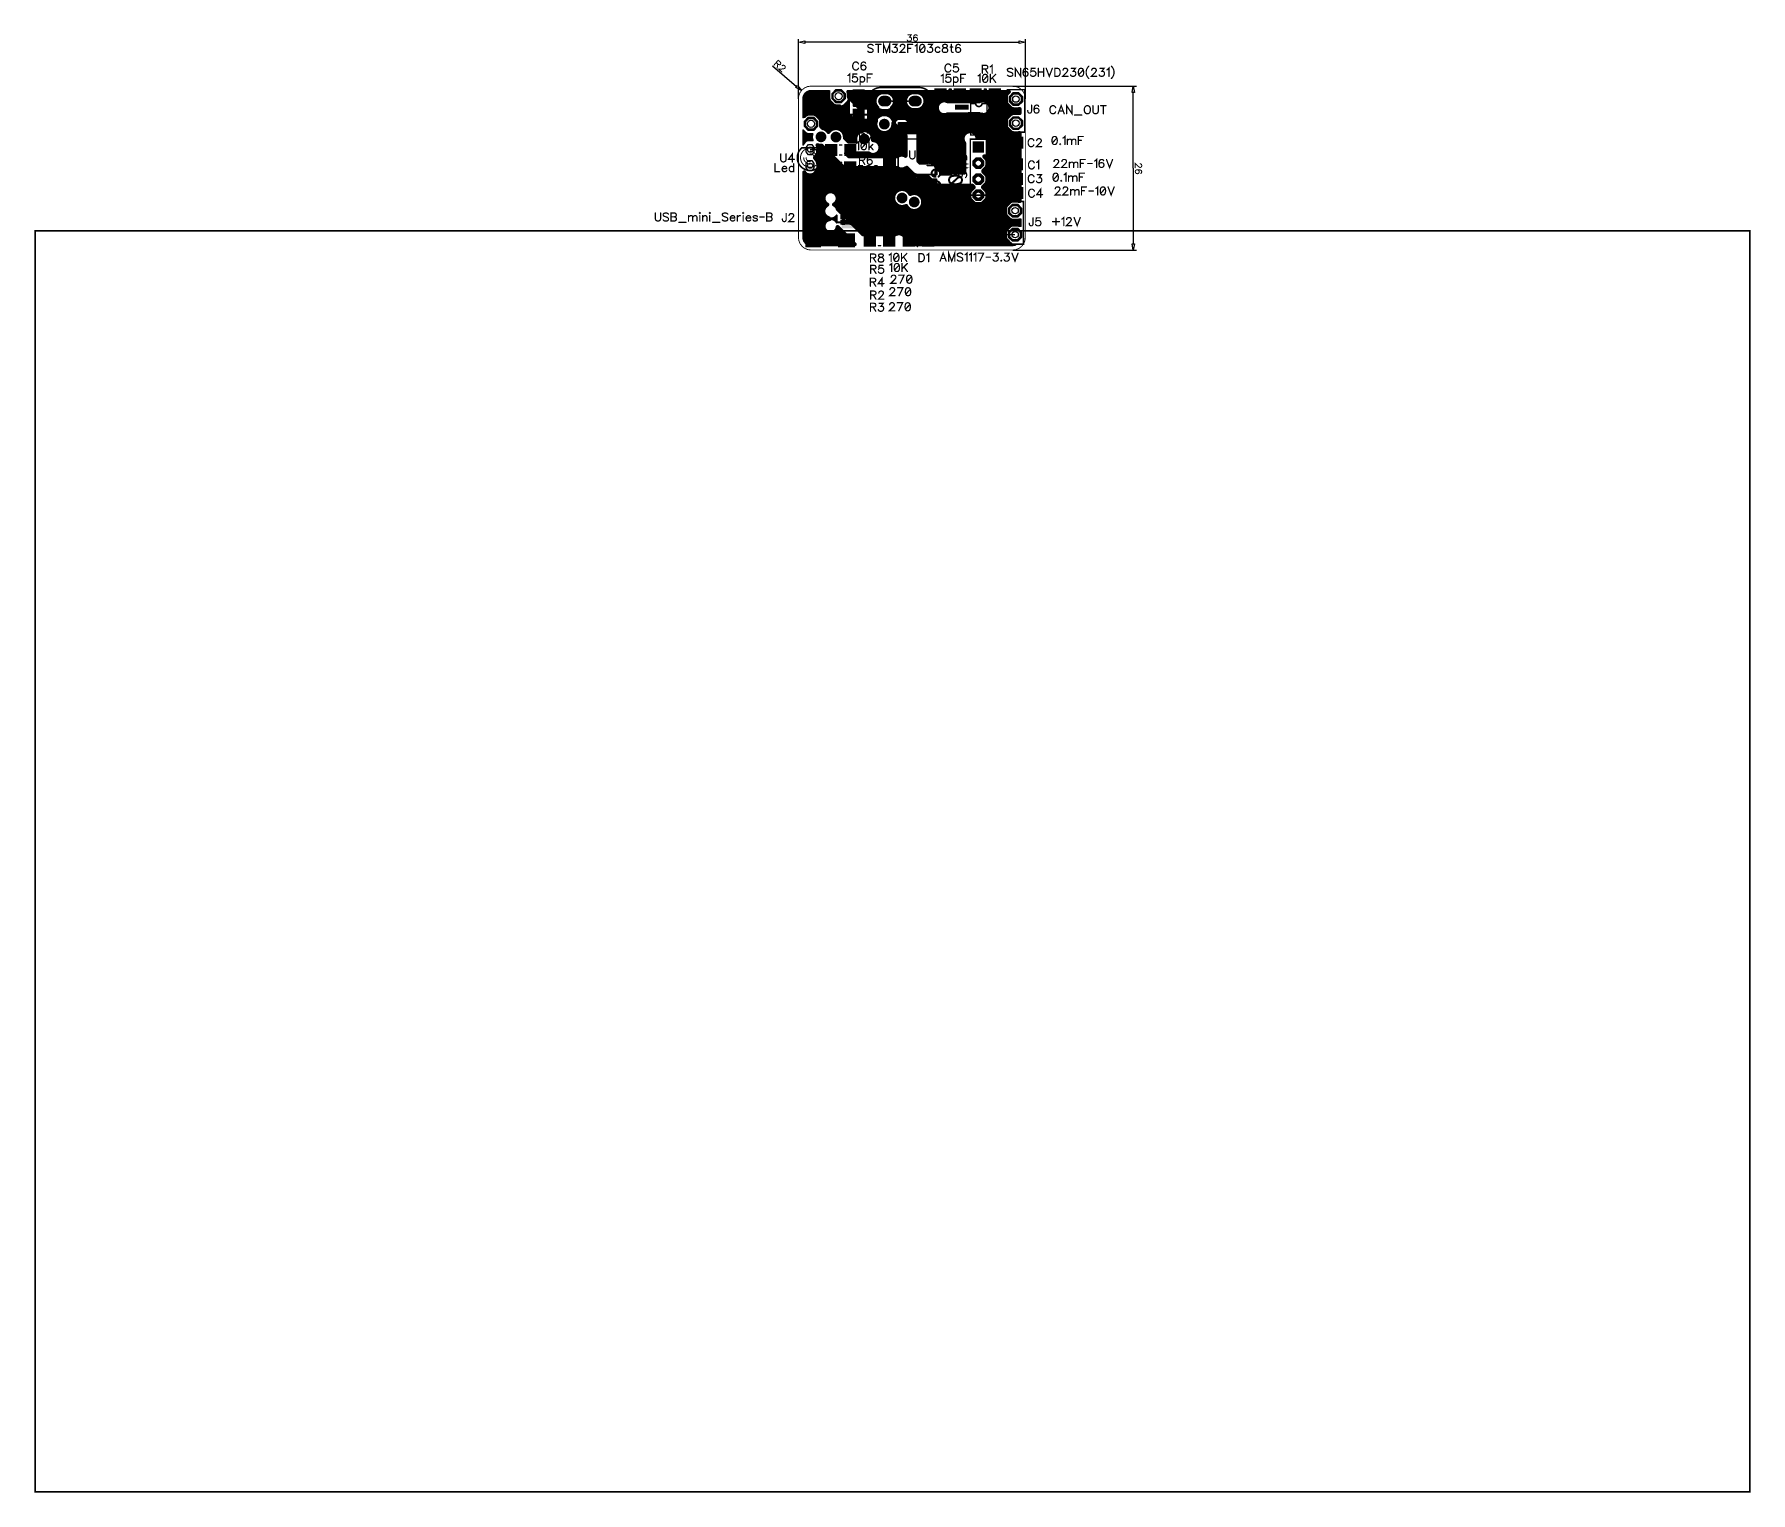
# Model space of a CAD drawing. Extents: x -121 to 151, y -197 to 34.
import ezdxf

# ---------------------------------------------------------------- set-up
doc = ezdxf.new("R2010")
doc.units = 0
for name, color, linetype in [('Board_Outline', 13, 'CONTINUOUS'), ('Bottom', 6, 'CONTINUOUS'), ('Bottom_Mask', 10, 'CONTINUOUS'), ('Bottom_Paste', 9, 'CONTINUOUS'), ('Bottom_Silk', 11, 'CONTINUOUS'), ('Drill_Bottom', 8, 'CONTINUOUS'), ('Drill_Top', 7, 'CONTINUOUS'), ('Top', 5, 'CONTINUOUS'), ('Top_Assy', 1, 'CONTINUOUS'), ('Top_Dimension', 14, 'CONTINUOUS'), ('Top_Mask', 3, 'CONTINUOUS'), ('Top_Paste', 4, 'CONTINUOUS'), ('Top_Silk', 2, 'CONTINUOUS')]:
    doc.layers.add(name, color=color, linetype=linetype)

msp = doc.modelspace()

# ---------------------------------------------------------------- linework, layer by layer
at = {"layer": 'Board_Outline', "linetype": 'CONTINUOUS', "const_width": 0.14}
msp.add_lwpolyline([(34, 26), (34.5177, 25.9319), (35.0001, 25.7322), (35.4143, 25.4143), (35.7322, 25.0001), (35.932, 24.5177), (36, 24), (36, 2), (35.9319, 1.4823), (35.7322, 0.9999), (35.4143, 0.5857), (35.0001, 0.2678), (34.5177, 0.0681), (34, 0), (2, 0), (1.4823, 0.0681), (0.9999, 0.2678), (0.5857, 0.5856), (0.2678, 0.9999), (0.0681, 1.4823), (0, 2), (0, 24), (0.0681, 24.5177), (0.2678, 25.0001), (0.5857, 25.4143), (0.9999, 25.7322), (1.4823, 25.9319), (2, 26), (34, 26)], dxfattribs=at)
at = {"layer": 'Bottom', "linetype": 'CONTINUOUS'}
for points, const_width in [([(0.9619, 24.2782), (0.9175, 23.9402)], 0.635), ([(1.0692, 24.5373), (0.9619, 24.2782)], 0.635), ([(1.24, 24.7599), (1.0692, 24.5373)], 0.635), ([(1.0951, 24.4508), (4.6987, 24.4508)], 0.635), ([(1.4625, 24.9307), (1.24, 24.7599)], 0.635), ([(1.7178, 25.0375), (1.4625, 24.9307)], 0.635), ([(2.0554, 25.0825), (1.7178, 25.0375)], 0.635), ([(4.7507, 25.0825), (2.0554, 25.0825)], 0.635), ([(4.767, 24.8029), (4.7507, 25.0825)], 0.635), ([(4.7647, 24.0137), (4.767, 24.8029)], 0.635), ([(13.9582, 25.0825), (7.9158, 25.0825)], 0.635), ([(7.9158, 25.0825), (7.9556, 24.997)], 0.635), ([(7.9556, 24.997), (7.9878, 24.7913)], 0.635), ([(7.9878, 24.7913), (7.9878, 24.4738)], 0.635), ([(7.9878, 24.4738), (7.9976, 24.2278)], 0.635), ([(7.9976, 24.2278), (9.6603, 22.5651)], 0.635), ([(8.0503, 24.4508), (12.279, 24.4508)], 0.635), ([(12.103, 23.9063), (12.2018, 24.2073)], 0.635), ([(12.2018, 24.2073), (12.3647, 24.4791)], 0.635), ([(12.3647, 24.4791), (12.5838, 24.708)], 0.635), ([(12.5838, 24.708), (12.848, 24.8828)], 0.635), ([(12.848, 24.8828), (13.1444, 24.9948)], 0.635), ([(13.1444, 24.9948), (13.496, 25.0389)], 0.635), ([(13.496, 25.0389), (13.896, 25.029)], 0.635), ([(13.9582, 25.0825), (13.8878, 25.0359)], 0.635), ([(13.8878, 25.0359), (14.1739, 25.0115)], 0.635), ([(13.896, 25.029), (13.9582, 25.0825)], 0.635), ([(33.384, 25.0822), (13.9582, 25.0825)], 0.635), ([(14.1739, 25.0115), (14.4759, 24.9154)], 0.635), ([(14.4759, 24.9154), (14.749, 24.7549)], 0.635), ([(14.749, 24.7549), (14.9799, 24.5379)], 0.635), ([(14.9799, 24.5379), (15.157, 24.2752)], 0.635), ([(15.1147, 24.4508), (17.111, 24.4508)], 0.635), ([(15.157, 24.2752), (15.2716, 23.9798)], 0.635), ([(16.929, 23.9063), (17.0278, 24.2073)], 0.635), ([(17.0278, 24.2073), (17.1907, 24.4791)], 0.635), ([(17.1907, 24.4791), (17.4098, 24.708)], 0.635), ([(17.4098, 24.708), (17.674, 24.8828)], 0.635), ([(17.674, 24.8828), (17.9704, 24.9948)], 0.635), ([(17.9704, 24.9948), (18.322, 25.0389)], 0.635), ([(18.322, 25.0389), (18.722, 25.029)], 0.635), ([(18.722, 25.029), (18.9999, 25.0115)], 0.635), ([(18.9999, 25.0115), (19.3019, 24.9154)], 0.635), ([(19.3019, 24.9154), (19.575, 24.7549)], 0.635), ([(19.575, 24.7549), (19.8059, 24.5379)], 0.635), ([(19.8059, 24.5379), (19.983, 24.2752)], 0.635), ([(19.9367, 24.4508), (32.8471, 24.4508)], 0.635), ([(19.983, 24.2752), (20.0976, 23.9798)], 0.635), ([(32.8992, 24.3187), (32.9737, 24.6263)], 0.635), ([(32.8992, 23.5533), (32.8992, 24.3187)], 0.635), ([(32.9737, 24.6263), (33.0963, 24.7945)], 0.635), ([(33.0963, 24.7945), (33.384, 25.0822)], 0.635), ([(0.9175, 23.9402), (0.9175, 21.2322)], 0.635), ([(0.986, 23.8192), (4.7285, 23.8192)], 0.635), ([(0.986, 23.1875), (5.2444, 23.1875)], 0.635), ([(0.986, 22.5558), (6.7129, 22.5558)], 0.635), ([(0.986, 21.9242), (7.3479, 21.9242)], 0.635), ([(1.1276, 21.4329), (1.3977, 21.5978)], 0.635), ([(1.3977, 21.5978), (1.6034, 21.63)], 0.635), ([(1.6034, 21.63), (2.381, 21.63)], 0.635), ([(2.381, 21.63), (2.6886, 21.5556)], 0.635), ([(2.6886, 21.5556), (2.8568, 21.4329)], 0.635), ([(4.7969, 23.8081), (4.7647, 24.0137)], 0.635), ([(4.9618, 23.5379), (4.7969, 23.8081)], 0.635), ([(5.5116, 22.9881), (4.9618, 23.5379)], 0.635), ([(5.6798, 22.8654), (5.5116, 22.9881)], 0.635), ([(5.9874, 22.791), (5.6798, 22.8654)], 0.635), ([(6.5368, 22.791), (5.9874, 22.791)], 0.635), ([(8.2849, 21.0472), (6.538, 22.7942)], 0.635), ([(8.4671, 23.8192), (12.0211, 23.8192)], 0.635), ([(9.1021, 23.1875), (12.0806, 23.1875)], 0.635), ([(9.6603, 22.5651), (12.5367, 22.5689)], 0.635), ([(12.0733, 23.5908), (12.103, 23.9063)], 0.635), ([(12.1142, 23.2766), (12.0733, 23.5908)], 0.635), ([(12.2235, 22.9793), (12.1142, 23.2766)], 0.635), ([(12.396, 22.7135), (12.2235, 22.9793)], 0.635), ([(12.5367, 22.5689), (12.396, 22.7135)], 0.635), ([(15.0118, 22.7331), (14.8515, 22.5713)], 0.635), ([(14.8515, 22.5713), (15.0357, 22.5689)], 0.635), ([(15.1795, 23.0019), (15.0118, 22.7331)], 0.635), ([(15.0357, 22.5689), (15.3481, 22.5201)], 0.635), ([(15.2836, 23.3011), (15.1795, 23.0019)], 0.635), ([(15.2635, 22.5558), (17.3094, 22.5558)], 0.635), ([(15.2716, 23.9798), (15.3189, 23.616)], 0.635), ([(15.3189, 23.616), (15.2836, 23.3011)], 0.635), ([(15.3131, 23.1875), (16.9026, 23.1875)], 0.635), ([(15.3481, 22.5201), (15.6377, 22.3712)], 0.635), ([(15.3628, 23.8192), (16.853, 23.8192)], 0.635), ([(15.6377, 22.3712), (15.9835, 22.0448)], 0.635), ([(15.9835, 22.0448), (18.7423, 19.286)], 0.635), ([(16.1664, 21.9242), (22.0819, 21.9242)], 0.635), ([(16.8993, 23.5908), (16.929, 23.9063)], 0.635), ([(16.9402, 23.2766), (16.8993, 23.5908)], 0.635), ([(17.0495, 22.9793), (16.9402, 23.2766)], 0.635), ([(17.222, 22.7135), (17.0495, 22.9793)], 0.635), ([(17.449, 22.4924), (17.222, 22.7135)], 0.635), ([(17.7192, 22.3271), (17.449, 22.4924)], 0.635), ([(18.0194, 22.2256), (17.7192, 22.3271)], 0.635), ([(18.3444, 22.1943), (18.0194, 22.2256)], 0.635), ([(18.722, 22.1931), (18.322, 22.203)], 0.635), ([(19.0491, 22.2312), (18.722, 22.1931)], 0.635), ([(19.3475, 22.3379), (19.0491, 22.2312)], 0.635), ([(19.6148, 22.508), (19.3475, 22.3379)], 0.635), ([(19.8378, 22.7331), (19.6148, 22.508)], 0.635), ([(19.7383, 22.5558), (21.8933, 22.5558)], 0.635), ([(20.0055, 23.0019), (19.8378, 22.7331)], 0.635), ([(20.1096, 23.3011), (20.0055, 23.0019)], 0.635), ([(20.0976, 23.9798), (20.1449, 23.616)], 0.635), ([(20.1449, 23.616), (20.1096, 23.3011)], 0.635), ([(20.1451, 23.1875), (22.0719, 23.1875)], 0.635), ([(20.1947, 23.8192), (32.8372, 23.8192)], 0.635), ([(21.9629, 22.6844), (22.0388, 22.9917)], 0.635), ([(21.9719, 22.368), (21.9629, 22.6844)], 0.635), ([(22.0652, 22.0655), (21.9719, 22.368)], 0.635), ([(22.0388, 22.9917), (22.1941, 23.2675)], 0.635), ([(22.2361, 21.799), (22.0652, 22.0655)], 0.635), ([(22.1941, 23.2675), (22.4175, 23.4917)], 0.635), ([(22.4719, 21.5879), (22.2361, 21.799)], 0.635), ([(22.4175, 23.4917), (22.6927, 23.6481)], 0.635), ([(22.7556, 21.4476), (22.4719, 21.5879)], 0.635), ([(22.6927, 23.6481), (22.9997, 23.7251)], 0.635), ([(22.9997, 23.7251), (23.3161, 23.7173)], 0.635), ([(23.3161, 23.7173), (23.6774, 23.588)], 0.635), ([(23.7031, 21.5407), (23.382, 21.4141)], 0.635), ([(23.6774, 23.588), (28.6927, 23.5964)], 0.635), ([(28.718, 21.5553), (23.7141, 21.538)], 0.635), ([(28.6927, 23.5964), (28.8412, 23.6637)], 0.635), ([(28.9041, 21.4632), (28.718, 21.5553)], 0.635), ([(28.8412, 23.6637), (29.1482, 23.7408)], 0.635), ([(29.2151, 21.4038), (28.9041, 21.4632)], 0.635), ([(29.1482, 23.7408), (29.4647, 23.7329)], 0.635), ([(29.4647, 23.7329), (29.7675, 23.6407)], 0.635), ([(29.8276, 21.539), (29.5305, 21.4297)], 0.635), ([(29.7675, 23.6407), (30.0346, 23.471)], 0.635), ([(30.0846, 21.7238), (29.8276, 21.539)], 0.635), ([(30.0346, 23.471), (30.2466, 23.2359)], 0.635), ([(30.2828, 21.9706), (30.0846, 21.7238)], 0.635), ([(30.2466, 23.2359), (30.3881, 22.9527)], 0.635), ([(30.4078, 22.2614), (30.2828, 21.9706)], 0.635), ([(30.315, 21.9242), (35.02, 21.9242)], 0.635), ([(30.3448, 23.1875), (32.9463, 23.1875)], 0.635), ([(30.3881, 22.9527), (30.4505, 22.575)], 0.635), ([(30.4505, 22.575), (30.4078, 22.2614)], 0.635), ([(30.5135, 22.5558), (33.5515, 22.5558)], 0.635), ([(32.9314, 23.3477), (32.8992, 23.5533)], 0.635), ([(33.0963, 23.0775), (32.9314, 23.3477)], 0.635), ([(33.6375, 22.5363), (33.0963, 23.0775)], 0.635), ([(33.0963, 20.9845), (33.6375, 21.5257)], 0.635), ([(33.8057, 22.4137), (33.6375, 22.5363)], 0.635), ([(33.6375, 21.5257), (33.9077, 21.6906)], 0.635), ([(34.1133, 22.3392), (33.8057, 22.4137)], 0.635), ([(33.9077, 21.6906), (34.1133, 21.7228)], 0.635), ([(34.8787, 22.3392), (34.1133, 22.3392)], 0.635), ([(34.1133, 21.7228), (35.0825, 21.7243)], 0.635), ([(35.0825, 22.3692), (34.8787, 22.3392)], 0.635), ([(35.0825, 21.7243), (35.0825, 22.3692)], 0.635), ([(0.9175, 21.2322), (1.1276, 21.4329)], 0.635), ([(2.8568, 21.4329), (3.4066, 20.8831)], 0.635), ([(3.0596, 21.2925), (7.9729, 21.2925)], 0.635), ([(3.4066, 20.8831), (3.5715, 20.6129)], 0.635), ([(3.5715, 20.6129), (3.6037, 20.4073)], 0.635), ([(3.6037, 20.4073), (3.6014, 19.6181)], 0.635), ([(3.6014, 19.6181), (3.8594, 19.3486)], 0.635), ([(3.6153, 20.6608), (8.6576, 20.6608)], 0.635), ([(3.6252, 19.3975), (12.2691, 19.3975)], 0.635), ([(3.6649, 20.0292), (12.1501, 20.0292)], 0.635), ([(3.8594, 19.3486), (4.1613, 19.2525)], 0.635), ([(4.1613, 19.2525), (4.4345, 19.092)], 0.635), ([(4.4345, 19.092), (4.6654, 18.875)], 0.635), ([(4.6654, 18.875), (4.7705, 18.719)], 0.635), ([(4.7705, 18.719), (5.0398, 19.012)], 0.635), ([(5.0398, 19.012), (5.304, 19.1868)], 0.635), ([(5.304, 19.1868), (5.6004, 19.2988)], 0.635), ([(5.6004, 19.2988), (5.9142, 19.3424)], 0.635), ([(5.9142, 19.3424), (6.2299, 19.3155)], 0.635), ([(6.2299, 19.3155), (6.5319, 19.2194)], 0.635), ([(6.5319, 19.2194), (6.805, 19.0589)], 0.635), ([(6.805, 19.0589), (7.0359, 18.8419)], 0.635), ([(7.0359, 18.8419), (7.213, 18.5792)], 0.635), ([(7.1574, 18.7658), (9.5505, 18.7658)], 0.635), ([(8.6307, 20.7209), (8.2849, 21.0472)], 0.635), ([(8.9203, 20.572), (8.6307, 20.7209)], 0.635), ([(9.2327, 20.5231), (8.9203, 20.572)], 0.635), ([(10.2732, 20.5231), (9.2327, 20.5231)], 0.635), ([(9.5198, 18.692), (9.784, 18.8668)], 0.635), ([(9.784, 18.8668), (10.0804, 18.9788)], 0.635), ([(10.0804, 18.9788), (10.3942, 19.0224)], 0.635), ([(12.3285, 20.5311), (10.2732, 20.5231)], 0.635), ([(10.3942, 19.0224), (10.7099, 18.9955)], 0.635), ([(10.7099, 18.9955), (11.0119, 18.8994)], 0.635), ([(11.0119, 18.8994), (11.285, 18.7389)], 0.635), ([(11.3146, 18.7658), (12.8049, 18.7658)], 0.635), ([(12.2093, 19.9428), (12.239, 20.2583)], 0.635), ([(12.2502, 19.6286), (12.2093, 19.9428)], 0.635), ([(12.239, 20.2583), (12.3285, 20.5311)], 0.635), ([(12.3595, 19.3313), (12.2502, 19.6286)], 0.635), ([(12.532, 19.0655), (12.3595, 19.3313)], 0.635), ([(12.759, 18.8444), (12.532, 19.0655)], 0.635), ([(13.0292, 18.6791), (12.759, 18.8444)], 0.635), ([(14.5248, 18.86), (14.2575, 18.6899)], 0.635), ([(14.4599, 18.7658), (16.3073, 18.7658)], 0.635), ([(14.7478, 19.0851), (14.5248, 18.86)], 0.635), ([(14.9155, 19.3539), (14.7478, 19.0851)], 0.635), ([(15.0196, 19.6531), (14.9155, 19.3539)], 0.635), ([(14.9956, 19.3975), (15.6723, 19.3975)], 0.635), ([(15.0549, 19.968), (15.0196, 19.6531)], 0.635), ([(16.9961, 18.1377), (15.0437, 20.0914)], 0.635), ([(15.0437, 20.0914), (15.0549, 19.968)], 0.635), ([(16.8014, 21.2925), (33.3432, 21.2925)], 0.635), ([(17.4265, 20.6608), (32.857, 20.6608)], 0.635), ([(18.0615, 20.0292), (32.8372, 20.0292)], 0.635), ([(18.6965, 19.3975), (32.9364, 19.3975)], 0.635), ([(18.7423, 19.286), (18.9287, 19.0305)], 0.635), ([(18.9287, 19.0305), (19.0282, 18.7204)], 0.635), ([(19.0835, 18.7658), (26.7352, 18.7658)], 0.635), ([(23.0665, 21.3882), (22.7556, 21.4476)], 0.635), ([(23.382, 21.4141), (23.0665, 21.3882)], 0.635), ([(26.5124, 18.6048), (26.7876, 18.7612)], 0.635), ([(26.7876, 18.7612), (27.0946, 18.8382)], 0.635), ([(27.0946, 18.8382), (27.411, 18.8304)], 0.635), ([(27.411, 18.8304), (27.7138, 18.7382)], 0.635), ([(27.7155, 18.7658), (33.5317, 18.7658)], 0.635), ([(29.5305, 21.4297), (29.2151, 21.4038)], 0.635), ([(32.8992, 20.5087), (32.9737, 20.8163)], 0.635), ([(32.8992, 19.7433), (32.8992, 20.5087)], 0.635), ([(32.9314, 19.5377), (32.8992, 19.7433)], 0.635), ([(33.0963, 19.2675), (32.9314, 19.5377)], 0.635), ([(32.9737, 20.8163), (33.0963, 20.9845)], 0.635), ([(33.6375, 18.7263), (33.0963, 19.2675)], 0.635), ([(3.2789, 16.5628), (3.0258, 16.6368)], 0.635), ([(3.0258, 16.6368), (3.1087, 16.466)], 0.635), ([(3.1087, 16.466), (3.1409, 16.2604)], 0.635), ([(3.1409, 16.2604), (3.129, 15.4454)], 0.635), ([(3.2085, 16.2392), (3.9645, 16.2392)], 0.635), ([(3.7291, 16.5337), (3.2789, 16.5628)], 0.635), ([(6.9937, 13.2705), (3.7291, 16.5337)], 0.635), ([(7.213, 18.5792), (7.3276, 18.2838)], 0.635), ([(7.3276, 18.2838), (7.3749, 17.92)], 0.635), ([(7.3749, 17.92), (7.3628, 17.8118)], 0.635), ([(7.3628, 17.8118), (8.0007, 17.1764)], 0.635), ([(7.4253, 18.1342), (9.0544, 18.1342)], 0.635), ([(7.7328, 17.5025), (8.9453, 17.5025)], 0.635), ([(8.0007, 17.1764), (9.0745, 17.1789)], 0.635), ([(9.0093, 17.5748), (9.039, 17.8903)], 0.635), ([(9.0745, 17.1789), (9.0093, 17.5748)], 0.635), ([(9.039, 17.8903), (9.1378, 18.1913)], 0.635), ([(9.1378, 18.1913), (9.3007, 18.4631)], 0.635), ([(9.3007, 18.4631), (9.5198, 18.692)], 0.635), ([(11.285, 18.7389), (11.5159, 18.5219)], 0.635), ([(11.5159, 18.5219), (11.693, 18.2592)], 0.635), ([(11.693, 18.2592), (11.8076, 17.9638)], 0.635), ([(11.8076, 17.9638), (11.8549, 17.6)], 0.635), ([(11.8107, 18.1342), (16.9324, 18.1342)], 0.635), ([(11.8549, 17.6), (11.8362, 17.4327)], 0.635), ([(11.8362, 17.4327), (12.027, 17.4139)], 0.635), ([(11.9099, 17.5025), (16.9324, 17.5025)], 0.635), ([(12.027, 17.4139), (12.3298, 17.3217)], 0.635), ([(12.3298, 17.3217), (12.597, 17.1519)], 0.635), ([(12.597, 17.1519), (12.809, 16.9169)], 0.635), ([(12.809, 16.9169), (12.9504, 16.6337)], 0.635), ([(12.9021, 16.8708), (16.9324, 16.8708)], 0.635), ([(12.9504, 16.6337), (13.0129, 16.256)], 0.635), ([(13.0129, 16.256), (12.9702, 15.9424)], 0.635), ([(13.3294, 18.5776), (13.0292, 18.6791)], 0.635), ([(13.0807, 16.2392), (16.9324, 16.2392)], 0.635), ([(13.6446, 18.5452), (13.3294, 18.5776)], 0.635), ([(13.9591, 18.5832), (13.6446, 18.5452)], 0.635), ([(14.2575, 18.6899), (13.9591, 18.5832)], 0.635), ([(16.9991, 14.9381), (16.9961, 18.1377)], 0.635), ([(19.0282, 18.7204), (19.0419, 18.2452)], 0.635), ([(19.0419, 18.2452), (19.0419, 14.0879)], 0.635), ([(19.1033, 18.1342), (26.0804, 18.1342)], 0.635), ([(19.1033, 17.5025), (26.001, 17.5025)], 0.635), ([(19.1033, 16.8708), (26.2391, 16.8708)], 0.635), ([(19.1033, 16.2392), (26.2391, 16.2392)], 0.635), ([(26.0578, 17.7975), (26.1337, 18.1048)], 0.635), ([(26.0668, 17.4811), (26.0578, 17.7975)], 0.635), ([(26.1601, 17.1786), (26.0668, 17.4811)], 0.635), ([(26.1337, 18.1048), (26.289, 18.3806)], 0.635), ([(26.3043, 16.9537), (26.1601, 17.1786)], 0.635), ([(26.289, 18.3806), (26.5124, 18.6048)], 0.635), ([(26.3043, 12.2629), (26.3043, 16.9537)], 0.635), ([(27.7138, 18.7382), (27.981, 18.5684)], 0.635), ([(27.981, 18.5684), (28.193, 18.3333)], 0.635), ([(28.193, 18.3333), (28.3344, 18.0502)], 0.635), ([(28.3344, 18.0502), (28.3907, 17.7929)], 0.635), ([(28.3604, 18.1342), (35.02, 18.1342)], 0.635), ([(28.3907, 17.7929), (30.0169, 17.7929)], 0.635), ([(30.0169, 17.7929), (30.0169, 14.8471)], 0.635), ([(30.0769, 17.5025), (35.02, 17.5025)], 0.635), ([(30.0769, 16.8708), (35.02, 16.8708)], 0.635), ([(30.0769, 16.2392), (35.02, 16.2392)], 0.635), ([(33.8057, 18.6037), (33.6375, 18.7263)], 0.635), ([(34.1133, 18.5292), (33.8057, 18.6037)], 0.635), ([(34.8787, 18.5292), (34.1133, 18.5292)], 0.635), ([(35.0825, 18.5592), (34.8787, 18.5292)], 0.635), ([(35.0825, 7.7543), (35.0825, 18.5592)], 0.635), ([(1.856, 15.916), (3.1404, 15.916)], 0.25), ([(2.8217, 14.917), (2.62, 14.6468)], 0.635), ([(2.62, 14.6468), (3.0099, 14.1193)], 0.635), ([(3.0674, 15.2658), (2.8217, 14.917)], 0.635), ([(2.9108, 14.3442), (5.8596, 14.3442)], 0.635), ([(2.9306, 14.9758), (5.2246, 14.9758)], 0.635), ([(3.0099, 14.1193), (3.1313, 13.8196)], 0.635), ([(3.129, 15.4454), (3.0674, 15.2658)], 0.635), ([(3.1313, 13.8196), (3.1409, 13.0316)], 0.635), ([(3.2085, 15.6075), (4.5896, 15.6075)], 0.635), ([(3.2085, 13.7125), (6.4847, 13.7125)], 0.635), ([(11.1312, 15.3307), (7.5584, 15.3365)], 0.635), ([(7.5584, 15.3365), (7.9929, 14.8803)], 0.635), ([(7.961, 14.9758), (15.7517, 14.9758)], 0.635), ([(7.9929, 14.8803), (15.6626, 14.8749)], 0.635), ([(11.4665, 15.1442), (11.1312, 15.3307)], 0.635), ([(11.7774, 15.0848), (11.4665, 15.1442)], 0.635), ([(12.0929, 15.1107), (11.7774, 15.0848)], 0.635), ([(12.3899, 15.22), (12.0929, 15.1107)], 0.635), ([(12.6469, 15.4048), (12.3899, 15.22)], 0.635), ([(12.8452, 15.6516), (12.6469, 15.4048)], 0.635), ([(12.9702, 15.9424), (12.8452, 15.6516)], 0.635), ([(12.8823, 15.6075), (16.9324, 15.6075)], 0.635), ([(15.6626, 14.8749), (15.9476, 15.0407)], 0.635), ([(15.9476, 15.0407), (16.2546, 15.1177)], 0.635), ([(16.2546, 15.1177), (16.571, 15.1099)], 0.635), ([(16.571, 15.1099), (16.8738, 15.0177)], 0.635), ([(16.8738, 15.0177), (16.9991, 14.9381)], 0.635), ([(19.0419, 14.0879), (19.2826, 13.846)], 0.635), ([(19.1033, 15.6075), (26.2391, 15.6075)], 0.635), ([(19.1033, 14.9758), (26.2391, 14.9758)], 0.635), ([(19.1033, 14.3442), (26.2391, 14.3442)], 0.635), ([(19.2826, 13.846), (20.2111, 13.8513)], 0.635), ([(20.2111, 13.8513), (20.323, 13.9148)], 0.635), ([(20.323, 13.9148), (20.63, 13.9919)], 0.635), ([(20.63, 13.9919), (20.9464, 13.984)], 0.635), ([(20.9464, 13.984), (21.2492, 13.8918)], 0.635), ([(21.2492, 13.8918), (21.5164, 13.7221)], 0.635), ([(21.5164, 13.7221), (21.7284, 13.487)], 0.635), ([(21.5937, 13.7125), (26.2391, 13.7125)], 0.635), ([(21.7284, 13.487), (21.8793, 13.1553)], 0.635), ([(30.0169, 14.8471), (29.4712, 14.8471)], 0.635), ([(29.4712, 14.8471), (29.759, 14.562)], 0.635), ([(29.759, 14.562), (29.9239, 14.2918)], 0.635), ([(29.9561, 13.4738), (29.8817, 13.1662)], 0.635), ([(29.9239, 14.2918), (29.9561, 14.0862)], 0.635), ([(29.9561, 14.0862), (29.9561, 13.4738)], 0.635), ([(29.9678, 14.3442), (35.02, 14.3442)], 0.635), ([(30.0174, 13.7125), (35.02, 13.7125)], 0.635), ([(30.0769, 15.6075), (35.02, 15.6075)], 0.635), ([(30.0769, 14.9758), (35.02, 14.9758)], 0.635), ([(0.9339, 12.3217), (0.9175, 11.8957)], 0.635), ([(0.9175, 11.8957), (0.9175, 2.0632)], 0.635), ([(1.0606, 12.1456), (0.9339, 12.3217)], 0.635), ([(0.986, 11.8175), (18.629, 11.8175)], 0.635), ([(0.986, 11.1858), (20.8912, 11.1858)], 0.635), ([(1.2967, 11.9451), (1.0606, 12.1456)], 0.635), ([(1.6025, 11.8716), (1.2967, 11.9451)], 0.635), ([(2.1095, 11.8716), (1.6025, 11.8716)], 0.635), ([(2.4109, 11.9429), (2.1095, 11.8716)], 0.635), ([(2.6514, 12.1456), (2.4109, 11.9429)], 0.635), ([(3.061, 12.7183), (2.6514, 12.1456)], 0.635), ([(2.9406, 12.4492), (17.7261, 12.4492)], 0.635), ([(3.1409, 13.0316), (3.061, 12.7183)], 0.635), ([(3.2085, 13.0808), (7.2486, 13.0808)], 0.635), ([(7.3047, 13.0832), (6.9937, 13.2705)], 0.635), ([(7.616, 13.0291), (7.3047, 13.0832)], 0.635), ([(15.6752, 13.0267), (7.616, 13.0291)], 0.635), ([(16.0105, 12.8402), (15.6752, 13.0267)], 0.635), ([(16.3214, 12.7808), (16.0105, 12.8402)], 0.635), ([(16.6369, 12.8067), (16.3214, 12.7808)], 0.635), ([(17.2052, 13.0457), (16.6369, 12.8067)], 0.635), ([(17.908, 12.3273), (17.2052, 13.0457)], 0.635), ([(18.2538, 12.001), (17.908, 12.3273)], 0.635), ([(18.5434, 11.8521), (18.2538, 12.001)], 0.635), ([(18.8558, 11.8032), (18.5434, 11.8521)], 0.635), ([(20.1997, 11.8064), (18.8558, 11.8032)], 0.635), ([(20.4365, 11.7024), (20.1997, 11.8064)], 0.635), ([(21.3977, 10.7412), (20.4365, 11.7024)], 0.635), ([(21.7435, 10.4149), (21.3977, 10.7412)], 0.635), ([(21.8793, 13.1553), (22.7666, 12.2655)], 0.635), ([(22.0104, 13.0808), (26.2391, 13.0808)], 0.635), ([(22.6454, 12.4492), (26.2391, 12.4492)], 0.635), ([(22.7666, 12.2655), (26.3043, 12.2629)], 0.635), ([(29.759, 12.998), (29.3162, 12.5585)], 0.635), ([(29.3162, 12.5585), (29.326, 12.455)], 0.635), ([(29.326, 12.455), (29.759, 12.022)], 0.635), ([(29.3923, 12.4492), (35.02, 12.4492)], 0.635), ([(29.8817, 13.1662), (29.759, 12.998)], 0.635), ([(29.759, 12.022), (29.9239, 11.7518)], 0.635), ([(29.8817, 10.6262), (29.759, 10.458)], 0.635), ([(29.9561, 10.9338), (29.8817, 10.6262)], 0.635), ([(29.8884, 13.0808), (35.02, 13.0808)], 0.635), ([(29.9239, 11.7518), (29.9561, 11.5462)], 0.635), ([(29.9561, 11.5462), (29.9561, 10.9338)], 0.635), ([(29.9578, 11.8175), (35.02, 11.8175)], 0.635), ([(30.0174, 11.1858), (35.02, 11.1858)], 0.635), ([(0.986, 10.5542), (21.5262, 10.5542)], 0.635), ([(0.986, 9.9225), (27.7076, 9.9225)], 0.635), ([(0.986, 9.2908), (4.788, 9.2908)], 0.635), ([(0.986, 8.6592), (4.024, 8.6592)], 0.635), ([(0.986, 8.0275), (3.9347, 8.0275)], 0.635), ([(3.9846, 8.1622), (4.0194, 8.4767)], 0.635), ([(4.039, 7.8505), (3.9846, 8.1622)], 0.635), ([(4.0194, 8.4767), (4.1405, 8.7691)], 0.635), ([(4.1782, 7.5663), (4.039, 7.8505)], 0.635), ([(4.1405, 8.7691), (4.3384, 9.016)], 0.635), ([(4.3384, 9.016), (4.5973, 9.198)], 0.635), ([(4.5973, 9.198), (4.8967, 9.3004)], 0.635), ([(4.8967, 9.3004), (5.2128, 9.3153)], 0.635), ([(5.2128, 9.3153), (5.5205, 9.2414)], 0.635), ([(5.418, 9.2908), (15.4044, 9.2908)], 0.635), ([(5.5205, 9.2414), (5.7953, 9.0846)], 0.635), ([(5.7953, 9.0846), (6.0155, 8.8573)], 0.635), ([(6.0155, 8.8573), (6.1635, 8.5776)], 0.635), ([(6.1853, 7.8841), (6.0551, 7.5957)], 0.635), ([(6.1635, 8.5776), (6.2299, 8.1974)], 0.635), ([(6.2299, 8.1974), (6.1853, 7.8841)], 0.635), ([(6.1949, 8.6592), (15.0175, 8.6592)], 0.635), ([(6.2842, 8.0275), (14.9778, 8.0275)], 0.635), ([(15.0253, 8.2308), (15.055, 8.5463)], 0.635), ([(15.0662, 7.9166), (15.0253, 8.2308)], 0.635), ([(15.055, 8.5463), (15.1538, 8.8473)], 0.635), ([(15.1755, 7.6193), (15.0662, 7.9166)], 0.635), ([(15.1538, 8.8473), (15.3167, 9.1191)], 0.635), ([(15.3167, 9.1191), (15.5358, 9.348)], 0.635), ([(15.5358, 9.348), (15.8, 9.5228)], 0.635), ([(15.8, 9.5228), (16.0964, 9.6348)], 0.635), ([(16.0964, 9.6348), (16.4102, 9.6784)], 0.635), ([(16.4102, 9.6784), (16.7259, 9.6515)], 0.635), ([(16.7259, 9.6515), (17.0279, 9.5554)], 0.635), ([(17.0279, 9.5554), (17.301, 9.3949)], 0.635), ([(17.301, 9.3949), (17.5319, 9.1779)], 0.635), ([(17.486, 9.2908), (27.1321, 9.2908)], 0.635), ([(17.5319, 9.1779), (17.7198, 8.8875)], 0.635), ([(17.7198, 8.8875), (18.0164, 8.9948)], 0.635), ([(18.0164, 8.9948), (18.3302, 9.0384)], 0.635), ([(18.3302, 9.0384), (18.6459, 9.0115)], 0.635), ([(18.6459, 9.0115), (18.9479, 8.9154)], 0.635), ([(18.9479, 8.9154), (19.221, 8.7549)], 0.635), ([(19.221, 8.7549), (19.4519, 8.5379)], 0.635), ([(19.401, 8.6592), (27.0726, 8.6592)], 0.635), ([(19.4519, 8.5379), (19.629, 8.2752)], 0.635), ([(19.629, 8.2752), (19.7436, 7.9798)], 0.635), ([(19.7436, 7.9798), (19.7909, 7.616)], 0.635), ([(19.7978, 8.0275), (27.1817, 8.0275)], 0.635), ([(22.0331, 10.266), (21.7435, 10.4149)], 0.635), ([(22.3455, 10.2171), (22.0331, 10.266)], 0.635), ([(27.5726, 10.2144), (22.3455, 10.2171)], 0.635), ([(27.1349, 9.0696), (27.1793, 9.2542)], 0.635), ([(27.1371, 8.31), (27.1349, 9.0696)], 0.635), ([(27.1871, 8.1269), (27.1371, 8.31)], 0.635), ([(27.1793, 9.2542), (27.2735, 9.4191)], 0.635), ([(27.2863, 7.9649), (27.1871, 8.1269)], 0.635), ([(27.2735, 9.4191), (27.8089, 9.9577)], 0.635), ([(27.8249, 7.4295), (27.2863, 7.9649)], 0.635), ([(27.1324, 8.7), (29.9556, 8.7)], 0.25), ([(27.762, 10.025), (27.5726, 10.2144)], 0.635), ([(27.8089, 9.9577), (27.762, 10.025)], 0.635), ([(29.759, 10.458), (29.2647, 9.9693)], 0.635), ([(29.2647, 9.9693), (29.8017, 9.4351)], 0.635), ([(29.8145, 7.9809), (29.2791, 7.4423)], 0.635), ([(29.3824, 9.9225), (35.02, 9.9225)], 0.635), ([(29.8017, 9.4351), (29.9009, 9.2731)], 0.635), ([(29.9087, 8.1458), (29.8145, 7.9809)], 0.635), ([(29.8983, 10.5542), (35.02, 10.5542)], 0.635), ([(29.9009, 9.2731), (29.9509, 9.09)], 0.635), ([(29.9082, 8.0275), (35.02, 8.0275)], 0.635), ([(29.9531, 8.3304), (29.9087, 8.1458)], 0.635), ([(29.9509, 9.09), (29.9531, 8.3304)], 0.635), ([(29.9578, 9.2908), (35.02, 9.2908)], 0.635), ([(30.0174, 8.6592), (35.02, 8.6592)], 0.635), ([(0.986, 7.3958), (4.2622, 7.3958)], 0.635), ([(0.986, 6.7642), (4.0538, 6.7642)], 0.635), ([(0.986, 6.1325), (3.8951, 6.1325)], 0.635), ([(0.986, 5.5008), (4.1034, 5.5008)], 0.635), ([(3.9623, 6.297), (4.0382, 6.6043)], 0.635), ([(3.9714, 5.9806), (3.9623, 6.297)], 0.635), ([(4.0647, 5.6781), (3.9714, 5.9806)], 0.635), ([(4.0382, 6.6043), (4.1935, 6.8801)], 0.635), ([(4.2355, 5.4116), (4.0647, 5.6781)], 0.635), ([(4.3912, 7.3322), (4.1782, 7.5663)], 0.635), ([(4.1935, 6.8801), (4.4169, 7.1043)], 0.635), ([(4.4713, 5.2005), (4.2355, 5.4116)], 0.635), ([(4.5851, 7.2134), (4.3912, 7.3322)], 0.635), ([(4.4169, 7.1043), (4.5851, 7.2134)], 0.635), ([(4.8045, 5.0494), (4.4713, 5.2005)], 0.635), ([(5.8495, 7.3551), (5.6429, 7.2194)], 0.635), ([(5.6429, 7.2194), (5.8855, 7.0679)], 0.635), ([(6.0551, 7.5957), (5.8495, 7.3551)], 0.635), ([(5.8855, 7.0679), (6.0975, 6.8328)], 0.635), ([(5.9568, 7.3958), (15.2556, 7.3958)], 0.635), ([(6.0975, 6.8328), (6.2484, 6.5011)], 0.635), ([(6.2049, 6.7642), (17.1606, 6.7642)], 0.635), ([(6.2484, 6.5011), (10.2508, 2.4963)], 0.635), ([(6.6811, 6.1325), (32.7082, 6.1325)], 0.635), ([(7.3062, 5.5008), (32.8074, 5.5008)], 0.635), ([(15.348, 7.3535), (15.1755, 7.6193)], 0.635), ([(15.575, 7.1324), (15.348, 7.3535)], 0.635), ([(15.8452, 6.9671), (15.575, 7.1324)], 0.635), ([(16.1454, 6.8656), (15.8452, 6.9671)], 0.635), ([(16.4606, 6.8332), (16.1454, 6.8656)], 0.635), ([(16.7751, 6.8712), (16.4606, 6.8332)], 0.635), ([(17.0985, 6.9939), (16.7751, 6.8712)], 0.635), ([(17.268, 6.7135), (17.0921, 6.9886)], 0.635), ([(17.495, 6.4924), (17.268, 6.7135)], 0.635), ([(17.7652, 6.3271), (17.495, 6.4924)], 0.635), ([(18.0654, 6.2256), (17.7652, 6.3271)], 0.635), ([(18.3806, 6.1932), (18.0654, 6.2256)], 0.635), ([(18.6951, 6.2312), (18.3806, 6.1932)], 0.635), ([(18.9935, 6.3379), (18.6951, 6.2312)], 0.635), ([(19.2608, 6.508), (18.9935, 6.3379)], 0.635), ([(19.4838, 6.7331), (19.2608, 6.508)], 0.635), ([(19.6515, 7.0019), (19.4838, 6.7331)], 0.635), ([(19.5696, 6.7642), (32.7181, 6.7642)], 0.635), ([(19.7556, 7.3011), (19.6515, 7.0019)], 0.635), ([(19.7909, 7.616), (19.7556, 7.3011)], 0.635), ([(19.8375, 7.3958), (27.8068, 7.3958)], 0.635), ([(27.9898, 7.3353), (27.8249, 7.4295)], 0.635), ([(28.1744, 7.2909), (27.9898, 7.3353)], 0.635), ([(28.934, 7.2931), (28.1744, 7.2909)], 0.635), ([(29.1171, 7.3431), (28.934, 7.2931)], 0.635), ([(29.2791, 7.4423), (29.1171, 7.3431)], 0.635), ([(29.2831, 7.3958), (33.2043, 7.3958)], 0.635), ([(32.7712, 6.6247), (32.8457, 6.9323)], 0.635), ([(32.7712, 5.8593), (32.7712, 6.6247)], 0.635), ([(32.8034, 5.6537), (32.7712, 5.8593)], 0.635), ([(32.9683, 5.3835), (32.8034, 5.6537)], 0.635), ([(32.8457, 6.9323), (32.9683, 7.1005)], 0.635), ([(32.9683, 7.1005), (33.5095, 7.6417)], 0.635), ([(33.5095, 4.8423), (32.9683, 5.3835)], 0.635), ([(33.5095, 7.6417), (33.7797, 7.8066)], 0.635), ([(33.7797, 7.8066), (33.9853, 7.8388)], 0.635), ([(33.9853, 7.8388), (34.7507, 7.8388)], 0.635), ([(34.7507, 7.8388), (35.0825, 7.7543)], 0.635), ([(0.986, 4.8692), (4.7086, 4.8692)], 0.635), ([(0.986, 4.2375), (4.0141, 4.2375)], 0.635), ([(0.986, 3.6058), (3.9347, 3.6058)], 0.635), ([(0.986, 2.9742), (4.282, 2.9742)], 0.635), ([(3.9846, 3.7622), (4.0194, 4.0767)], 0.635), ([(4.039, 3.4505), (3.9846, 3.7622)], 0.635), ([(4.0194, 4.0767), (4.1405, 4.3691)], 0.635), ([(4.1782, 3.1663), (4.039, 3.4505)], 0.635), ([(4.1405, 4.3691), (4.3384, 4.616)], 0.635), ([(4.3912, 2.9322), (4.1782, 3.1663)], 0.635), ([(4.3384, 4.616), (4.5973, 4.798)], 0.635), ([(4.661, 2.7669), (4.3912, 2.9322)], 0.635), ([(4.5973, 4.798), (4.9461, 4.9028)], 0.635), ([(4.9662, 2.6834), (4.661, 2.7669)], 0.635), ([(4.9461, 4.9028), (4.8045, 5.0494)], 0.635), ([(5.2826, 2.6883), (4.9662, 2.6834)], 0.635), ([(5.585, 2.7814), (5.2826, 2.6883)], 0.635), ([(5.8495, 2.9551), (5.585, 2.7814)], 0.635), ([(6.0551, 3.1957), (5.8495, 2.9551)], 0.635), ([(5.937, 2.9742), (6.8121, 2.9742)], 0.635), ([(6.1853, 3.4841), (6.0551, 3.1957)], 0.635), ([(6.209, 3.6505), (6.1853, 3.4841)], 0.635), ([(8.935, 0.9175), (6.209, 3.6505)], 0.635), ([(7.9412, 4.8692), (33.4226, 4.8692)], 0.635), ([(8.5762, 4.2375), (35.02, 4.2375)], 0.635), ([(9.2013, 3.6058), (33.2241, 3.6058)], 0.635), ([(9.8363, 2.9742), (32.728, 2.9742)], 0.635), ([(10.2508, 2.4963), (15.355, 2.4949)], 0.635), ([(15.355, 2.4949), (15.4996, 2.5607)], 0.635), ([(15.4996, 2.5607), (15.8066, 2.6377)], 0.635), ([(15.8066, 2.6377), (16.123, 2.6299)], 0.635), ([(16.123, 2.6299), (16.4258, 2.5377)], 0.635), ([(16.4258, 2.5377), (16.693, 2.3679)], 0.635), ([(32.7712, 2.0493), (32.7832, 2.9409)], 0.635), ([(32.7832, 2.9409), (32.8448, 3.1205)], 0.635), ([(32.8448, 3.1205), (32.9683, 3.2905)], 0.635), ([(32.9683, 3.2905), (33.6072, 3.9125)], 0.635), ([(33.6777, 4.7197), (33.5095, 4.8423)], 0.635), ([(33.6072, 3.9125), (33.7777, 3.996)], 0.635), ([(33.9853, 4.6452), (33.6777, 4.7197)], 0.635), ([(33.7777, 3.996), (33.9853, 4.0288)], 0.635), ([(34.7507, 4.6452), (33.9853, 4.6452)], 0.635), ([(33.9853, 4.0288), (34.8769, 4.0168)], 0.635), ([(34.9563, 4.6774), (34.7507, 4.6452)], 0.635), ([(34.8769, 4.0168), (35.0825, 3.9443)], 0.635), ([(35.0825, 4.7281), (34.9563, 4.6774)], 0.635), ([(35.0825, 3.9443), (35.0825, 4.7281)], 0.635), ([(0.9175, 2.0632), (0.9625, 1.7178)], 0.635), ([(0.9625, 1.7178), (1.0693, 1.4625)], 0.635), ([(0.986, 2.3425), (7.4471, 2.3425)], 0.635), ([(1.0256, 1.7108), (8.0821, 1.7108)], 0.635), ([(1.0693, 1.4625), (1.2401, 1.2399)], 0.635), ([(1.2401, 1.2399), (1.4626, 1.0692)], 0.635), ([(1.4626, 1.0692), (1.7218, 0.9619)], 0.635), ([(1.5118, 1.0792), (8.7072, 1.0792)], 0.635), ([(1.7218, 0.9619), (2.0598, 0.9175)], 0.635), ([(2.0598, 0.9175), (8.935, 0.9175)], 0.635), ([(16.693, 2.3679), (16.905, 2.1329)], 0.635), ([(16.7816, 2.3425), (32.7082, 2.3425)], 0.635), ([(16.905, 2.1329), (17.0464, 1.8497)], 0.635), ([(17.0662, 1.1584), (16.9607, 0.913)], 0.635), ([(16.9607, 0.913), (33.4718, 0.9175)], 0.635), ([(17.0464, 1.8497), (17.1089, 1.472)], 0.635), ([(17.1089, 1.472), (17.0662, 1.1584)], 0.635), ([(17.109, 1.0792), (33.4027, 1.0792)], 0.635), ([(17.1487, 1.7108), (32.7975, 1.7108)], 0.635), ([(32.804, 1.8417), (32.7712, 2.0493)], 0.635), ([(32.8875, 1.6712), (32.804, 1.8417)], 0.635), ([(33.5095, 1.0323), (32.8875, 1.6712)], 0.635), ([(32.7718, 2.432), (34.368, 2.432)], 0.25), ([(33.4718, 0.9175), (33.6603, 0.9175)], 0.635), ([(33.6603, 0.9175), (33.5095, 1.0323)], 0.635)]:
    msp.add_lwpolyline(points, dxfattribs=dict(at, const_width=const_width))
for points, const_width in [([(0.8032, 24.2782, 1), (1.1207, 24.2782, 1), (0.8032, 24.2782, 1)], 0.3175), ([(0.8032, 24.2782, 1), (1.1207, 24.2782, 1), (0.8032, 24.2782, 1)], 0.3175), ([(0.9105, 24.5373, 1), (1.228, 24.5373, 1), (0.9105, 24.5373, 1)], 0.3175), ([(0.9105, 24.5373, 1), (1.228, 24.5373, 1), (0.9105, 24.5373, 1)], 0.3175), ([(1.0812, 24.7599, 1), (1.3987, 24.7599, 1), (1.0812, 24.7599, 1)], 0.3175), ([(1.0812, 24.7599, 1), (1.3987, 24.7599, 1), (1.0812, 24.7599, 1)], 0.3175), ([(1.3037, 24.9307, 1), (1.6212, 24.9307, 1), (1.3037, 24.9307, 1)], 0.3175), ([(1.3037, 24.9307, 1), (1.6212, 24.9307, 1), (1.3037, 24.9307, 1)], 0.3175), ([(1.559, 25.0375, 1), (1.8765, 25.0375, 1), (1.559, 25.0375, 1)], 0.3175), ([(1.559, 25.0375, 1), (1.8765, 25.0375, 1), (1.559, 25.0375, 1)], 0.3175), ([(1.8966, 25.0825, 1), (2.2141, 25.0825, 1), (1.8966, 25.0825, 1)], 0.3175), ([(1.8966, 25.0825, 1), (2.2141, 25.0825, 1), (1.8966, 25.0825, 1)], 0.3175), ([(4.592, 25.0825, 1), (4.9095, 25.0825, 1), (4.592, 25.0825, 1)], 0.3175), ([(4.592, 25.0825, 1), (4.9095, 25.0825, 1), (4.592, 25.0825, 1)], 0.3175), ([(4.6082, 24.8029, 1), (4.9258, 24.8029, 1), (4.6082, 24.8029, 1)], 0.3175), ([(4.6082, 24.8029, 1), (4.9258, 24.8029, 1), (4.6082, 24.8029, 1)], 0.3175), ([(7.757, 25.0825, 1), (8.0746, 25.0825, 1), (7.757, 25.0825, 1)], 0.3175), ([(7.757, 25.0825, 1), (8.0746, 25.0825, 1), (7.757, 25.0825, 1)], 0.3175), ([(7.7968, 24.997, 1), (8.1143, 24.997, 1), (7.7968, 24.997, 1)], 0.3175), ([(7.7968, 24.997, 1), (8.1143, 24.997, 1), (7.7968, 24.997, 1)], 0.3175), ([(7.829, 24.7913, 1), (8.1466, 24.7913, 1), (7.829, 24.7913, 1)], 0.3175), ([(7.829, 24.7913, 1), (8.1466, 24.7913, 1), (7.829, 24.7913, 1)], 0.3175), ([(7.829, 24.4738, 1), (8.1466, 24.4738, 1), (7.829, 24.4738, 1)], 0.3175), ([(7.829, 24.4738, 1), (8.1466, 24.4738, 1), (7.829, 24.4738, 1)], 0.3175), ([(7.8388, 24.2278, 1), (8.1563, 24.2278, 1), (7.8388, 24.2278, 1)], 0.3175), ([(7.8388, 24.2278, 1), (8.1563, 24.2278, 1), (7.8388, 24.2278, 1)], 0.3175), ([(12.043, 24.2073, 1), (12.3605, 24.2073, 1), (12.043, 24.2073, 1)], 0.3175), ([(12.043, 24.2073, 1), (12.3605, 24.2073, 1), (12.043, 24.2073, 1)], 0.3175), ([(12.206, 24.4791, 1), (12.5235, 24.4791, 1), (12.206, 24.4791, 1)], 0.3175), ([(12.206, 24.4791, 1), (12.5235, 24.4791, 1), (12.206, 24.4791, 1)], 0.3175), ([(12.425, 24.708, 1), (12.7425, 24.708, 1), (12.425, 24.708, 1)], 0.3175), ([(12.425, 24.708, 1), (12.7425, 24.708, 1), (12.425, 24.708, 1)], 0.3175), ([(12.6893, 24.8828, 1), (13.0068, 24.8828, 1), (12.6893, 24.8828, 1)], 0.3175), ([(12.6893, 24.8828, 1), (13.0068, 24.8828, 1), (12.6893, 24.8828, 1)], 0.3175), ([(12.9857, 24.9948, 1), (13.3032, 24.9948, 1), (12.9857, 24.9948, 1)], 0.3175), ([(12.9857, 24.9948, 1), (13.3032, 24.9948, 1), (12.9857, 24.9948, 1)], 0.3175), ([(13.3373, 25.0389, 1), (13.6547, 25.0389, 1), (13.3373, 25.0389, 1)], 0.3175), ([(13.3373, 25.0389, 1), (13.6547, 25.0389, 1), (13.3373, 25.0389, 1)], 0.3175), ([(13.7291, 25.0359, 1), (14.0466, 25.0359, 1), (13.7291, 25.0359, 1)], 0.3175), ([(13.7291, 25.0359, 1), (14.0466, 25.0359, 1), (13.7291, 25.0359, 1)], 0.3175), ([(13.7372, 25.029, 1), (14.0547, 25.029, 1), (13.7372, 25.029, 1)], 0.3175), ([(13.7372, 25.029, 1), (14.0547, 25.029, 1), (13.7372, 25.029, 1)], 0.3175), ([(13.7995, 25.0825, 1), (14.117, 25.0825, 1), (13.7995, 25.0825, 1)], 0.3175), ([(13.7995, 25.0825, 1), (14.117, 25.0825, 1), (13.7995, 25.0825, 1)], 0.3175), ([(13.7995, 25.0825, 1), (14.117, 25.0825, 1), (13.7995, 25.0825, 1)], 0.3175), ([(13.7995, 25.0825, 1), (14.117, 25.0825, 1), (13.7995, 25.0825, 1)], 0.3175), ([(14.0152, 25.0115, 1), (14.3327, 25.0115, 1), (14.0152, 25.0115, 1)], 0.3175), ([(14.0152, 25.0115, 1), (14.3327, 25.0115, 1), (14.0152, 25.0115, 1)], 0.3175), ([(14.3171, 24.9154, 1), (14.6346, 24.9154, 1), (14.3171, 24.9154, 1)], 0.3175), ([(14.3171, 24.9154, 1), (14.6346, 24.9154, 1), (14.3171, 24.9154, 1)], 0.3175), ([(14.5903, 24.7549, 1), (14.9078, 24.7549, 1), (14.5903, 24.7549, 1)], 0.3175), ([(14.5903, 24.7549, 1), (14.9078, 24.7549, 1), (14.5903, 24.7549, 1)], 0.3175), ([(14.8211, 24.5379, 1), (15.1387, 24.5379, 1), (14.8211, 24.5379, 1)], 0.3175), ([(14.8211, 24.5379, 1), (15.1387, 24.5379, 1), (14.8211, 24.5379, 1)], 0.3175), ([(14.9982, 24.2752, 1), (15.3157, 24.2752, 1), (14.9982, 24.2752, 1)], 0.3175), ([(14.9982, 24.2752, 1), (15.3157, 24.2752, 1), (14.9982, 24.2752, 1)], 0.3175), ([(16.8691, 24.2073, 1), (17.1865, 24.2073, 1), (16.8691, 24.2073, 1)], 0.3175), ([(16.8691, 24.2073, 1), (17.1865, 24.2073, 1), (16.8691, 24.2073, 1)], 0.3175), ([(17.032, 24.4791, 1), (17.3495, 24.4791, 1), (17.032, 24.4791, 1)], 0.3175), ([(17.032, 24.4791, 1), (17.3495, 24.4791, 1), (17.032, 24.4791, 1)], 0.3175), ([(17.251, 24.708, 1), (17.5685, 24.708, 1), (17.251, 24.708, 1)], 0.3175), ([(17.251, 24.708, 1), (17.5685, 24.708, 1), (17.251, 24.708, 1)], 0.3175), ([(17.5153, 24.8828, 1), (17.8328, 24.8828, 1), (17.5153, 24.8828, 1)], 0.3175), ([(17.5153, 24.8828, 1), (17.8328, 24.8828, 1), (17.5153, 24.8828, 1)], 0.3175), ([(17.8117, 24.9948, 1), (18.1292, 24.9948, 1), (17.8117, 24.9948, 1)], 0.3175), ([(17.8117, 24.9948, 1), (18.1292, 24.9948, 1), (17.8117, 24.9948, 1)], 0.3175), ([(18.1632, 25.0389, 1), (18.4808, 25.0389, 1), (18.1632, 25.0389, 1)], 0.3175), ([(18.1632, 25.0389, 1), (18.4808, 25.0389, 1), (18.1632, 25.0389, 1)], 0.3175), ([(18.5632, 25.029, 1), (18.8807, 25.029, 1), (18.5632, 25.029, 1)], 0.3175), ([(18.5632, 25.029, 1), (18.8807, 25.029, 1), (18.5632, 25.029, 1)], 0.3175), ([(18.8412, 25.0115, 1), (19.1587, 25.0115, 1), (18.8412, 25.0115, 1)], 0.3175), ([(18.8412, 25.0115, 1), (19.1587, 25.0115, 1), (18.8412, 25.0115, 1)], 0.3175), ([(19.1431, 24.9154, 1), (19.4606, 24.9154, 1), (19.1431, 24.9154, 1)], 0.3175), ([(19.1431, 24.9154, 1), (19.4606, 24.9154, 1), (19.1431, 24.9154, 1)], 0.3175), ([(19.4163, 24.7549, 1), (19.7338, 24.7549, 1), (19.4163, 24.7549, 1)], 0.3175), ([(19.4163, 24.7549, 1), (19.7338, 24.7549, 1), (19.4163, 24.7549, 1)], 0.3175), ([(19.6471, 24.5379, 1), (19.9646, 24.5379, 1), (19.6471, 24.5379, 1)], 0.3175), ([(19.6471, 24.5379, 1), (19.9646, 24.5379, 1), (19.6471, 24.5379, 1)], 0.3175), ([(19.8242, 24.2752, 1), (20.1418, 24.2752, 1), (19.8242, 24.2752, 1)], 0.3175), ([(19.8242, 24.2752, 1), (20.1418, 24.2752, 1), (19.8242, 24.2752, 1)], 0.3175), ([(32.7405, 24.3187, 1), (33.058, 24.3187, 1), (32.7405, 24.3187, 1)], 0.3175), ([(32.7405, 24.3187, 1), (33.058, 24.3187, 1), (32.7405, 24.3187, 1)], 0.3175), ([(32.8149, 24.6263, 1), (33.1324, 24.6263, 1), (32.8149, 24.6263, 1)], 0.3175), ([(32.8149, 24.6263, 1), (33.1324, 24.6263, 1), (32.8149, 24.6263, 1)], 0.3175), ([(32.9376, 24.7945, 1), (33.2551, 24.7945, 1), (32.9376, 24.7945, 1)], 0.3175), ([(32.9376, 24.7945, 1), (33.2551, 24.7945, 1), (32.9376, 24.7945, 1)], 0.3175), ([(33.2252, 25.0822, 1), (33.5427, 25.0822, 1), (33.2252, 25.0822, 1)], 0.3175), ([(33.2252, 25.0822, 1), (33.5427, 25.0822, 1), (33.2252, 25.0822, 1)], 0.3175), ([(0.7588, 23.9402, 1), (1.0763, 23.9402, 1), (0.7588, 23.9402, 1)], 0.3175), ([(0.7588, 23.9402, 1), (1.0763, 23.9402, 1), (0.7588, 23.9402, 1)], 0.3175), ([(1.239, 21.5978, 1), (1.5565, 21.5978, 1), (1.239, 21.5978, 1)], 0.3175), ([(1.239, 21.5978, 1), (1.5565, 21.5978, 1), (1.239, 21.5978, 1)], 0.3175), ([(1.4446, 21.63, 1), (1.7621, 21.63, 1), (1.4446, 21.63, 1)], 0.3175), ([(1.4446, 21.63, 1), (1.7621, 21.63, 1), (1.4446, 21.63, 1)], 0.3175), ([(2.2222, 21.63, 1), (2.5397, 21.63, 1), (2.2222, 21.63, 1)], 0.3175), ([(2.2222, 21.63, 1), (2.5397, 21.63, 1), (2.2222, 21.63, 1)], 0.3175), ([(2.5298, 21.5556, 1), (2.8473, 21.5556, 1), (2.5298, 21.5556, 1)], 0.3175), ([(2.5298, 21.5556, 1), (2.8473, 21.5556, 1), (2.5298, 21.5556, 1)], 0.3175), ([(4.6059, 24.0137, 1), (4.9234, 24.0137, 1), (4.6059, 24.0137, 1)], 0.3175), ([(4.6059, 24.0137, 1), (4.9234, 24.0137, 1), (4.6059, 24.0137, 1)], 0.3175), ([(4.6381, 23.8081, 1), (4.9556, 23.8081, 1), (4.6381, 23.8081, 1)], 0.3175), ([(4.6381, 23.8081, 1), (4.9556, 23.8081, 1), (4.6381, 23.8081, 1)], 0.3175), ([(4.803, 23.5379, 1), (5.1205, 23.5379, 1), (4.803, 23.5379, 1)], 0.3175), ([(4.803, 23.5379, 1), (5.1205, 23.5379, 1), (4.803, 23.5379, 1)], 0.3175), ([(5.3529, 22.9881, 1), (5.6704, 22.9881, 1), (5.3529, 22.9881, 1)], 0.3175), ([(5.3529, 22.9881, 1), (5.6704, 22.9881, 1), (5.3529, 22.9881, 1)], 0.3175), ([(5.5211, 22.8654, 1), (5.8385, 22.8654, 1), (5.5211, 22.8654, 1)], 0.3175), ([(5.5211, 22.8654, 1), (5.8385, 22.8654, 1), (5.5211, 22.8654, 1)], 0.3175), ([(5.8287, 22.791, 1), (6.1462, 22.791, 1), (5.8287, 22.791, 1)], 0.3175), ([(5.8287, 22.791, 1), (6.1462, 22.791, 1), (5.8287, 22.791, 1)], 0.3175), ([(6.3781, 22.791, 1), (6.6956, 22.791, 1), (6.3781, 22.791, 1)], 0.3175), ([(6.3792, 22.7942, 1), (6.6967, 22.7942, 1), (6.3792, 22.7942, 1)], 0.3175), ([(9.5015, 22.5651, 1), (9.8191, 22.5651, 1), (9.5015, 22.5651, 1)], 0.3175), ([(9.5015, 22.5651, 1), (9.8191, 22.5651, 1), (9.5015, 22.5651, 1)], 0.3175), ([(11.9146, 23.5908, 1), (12.2321, 23.5908, 1), (11.9146, 23.5908, 1)], 0.3175), ([(11.9146, 23.5908, 1), (12.2321, 23.5908, 1), (11.9146, 23.5908, 1)], 0.3175), ([(11.9443, 23.9063, 1), (12.2618, 23.9063, 1), (11.9443, 23.9063, 1)], 0.3175), ([(11.9443, 23.9063, 1), (12.2618, 23.9063, 1), (11.9443, 23.9063, 1)], 0.3175), ([(11.9554, 23.2766, 1), (12.2729, 23.2766, 1), (11.9554, 23.2766, 1)], 0.3175), ([(11.9554, 23.2766, 1), (12.2729, 23.2766, 1), (11.9554, 23.2766, 1)], 0.3175), ([(12.0648, 22.9793, 1), (12.3823, 22.9793, 1), (12.0648, 22.9793, 1)], 0.3175), ([(12.0648, 22.9793, 1), (12.3823, 22.9793, 1), (12.0648, 22.9793, 1)], 0.3175), ([(12.2372, 22.7135, 1), (12.5547, 22.7135, 1), (12.2372, 22.7135, 1)], 0.3175), ([(12.2372, 22.7135, 1), (12.5547, 22.7135, 1), (12.2372, 22.7135, 1)], 0.3175), ([(12.378, 22.5689, 1), (12.6955, 22.5689, 1), (12.378, 22.5689, 1)], 0.3175), ([(12.378, 22.5689, 1), (12.6955, 22.5689, 1), (12.378, 22.5689, 1)], 0.3175), ([(13.871, 23.616, 1), (13.121, 23.616, 1), (13.871, 23.616, 1)], 0.75), ([(14.271, 23.616, 1), (13.521, 23.616, 1), (14.271, 23.616, 1)], 0.75), ([(14.6928, 22.5713, 1), (15.0102, 22.5713, 1), (14.6928, 22.5713, 1)], 0.3175), ([(14.6928, 22.5713, 1), (15.0102, 22.5713, 1), (14.6928, 22.5713, 1)], 0.3175), ([(14.8531, 22.7331, 1), (15.1706, 22.7331, 1), (14.8531, 22.7331, 1)], 0.3175), ([(14.8531, 22.7331, 1), (15.1706, 22.7331, 1), (14.8531, 22.7331, 1)], 0.3175), ([(14.8769, 22.5689, 1), (15.1944, 22.5689, 1), (14.8769, 22.5689, 1)], 0.3175), ([(14.8769, 22.5689, 1), (15.1944, 22.5689, 1), (14.8769, 22.5689, 1)], 0.3175), ([(15.0208, 23.0019, 1), (15.3383, 23.0019, 1), (15.0208, 23.0019, 1)], 0.3175), ([(15.0208, 23.0019, 1), (15.3383, 23.0019, 1), (15.0208, 23.0019, 1)], 0.3175), ([(15.1129, 23.9798, 1), (15.4304, 23.9798, 1), (15.1129, 23.9798, 1)], 0.3175), ([(15.1129, 23.9798, 1), (15.4304, 23.9798, 1), (15.1129, 23.9798, 1)], 0.3175), ([(15.1249, 23.3011, 1), (15.4424, 23.3011, 1), (15.1249, 23.3011, 1)], 0.3175), ([(15.1249, 23.3011, 1), (15.4424, 23.3011, 1), (15.1249, 23.3011, 1)], 0.3175), ([(15.1601, 23.616, 1), (15.4777, 23.616, 1), (15.1601, 23.616, 1)], 0.3175), ([(15.1601, 23.616, 1), (15.4777, 23.616, 1), (15.1601, 23.616, 1)], 0.3175), ([(15.1894, 22.5201, 1), (15.5069, 22.5201, 1), (15.1894, 22.5201, 1)], 0.3175), ([(15.1894, 22.5201, 1), (15.5069, 22.5201, 1), (15.1894, 22.5201, 1)], 0.3175), ([(15.479, 22.3712, 1), (15.7965, 22.3712, 1), (15.479, 22.3712, 1)], 0.3175), ([(15.479, 22.3712, 1), (15.7965, 22.3712, 1), (15.479, 22.3712, 1)], 0.3175), ([(15.8247, 22.0448, 1), (16.1422, 22.0448, 1), (15.8247, 22.0448, 1)], 0.3175), ([(15.8247, 22.0448, 1), (16.1422, 22.0448, 1), (15.8247, 22.0448, 1)], 0.3175), ([(16.7406, 23.5908, 1), (17.0581, 23.5908, 1), (16.7406, 23.5908, 1)], 0.3175), ([(16.7406, 23.5908, 1), (17.0581, 23.5908, 1), (16.7406, 23.5908, 1)], 0.3175), ([(16.7703, 23.9063, 1), (17.0878, 23.9063, 1), (16.7703, 23.9063, 1)], 0.3175), ([(16.7703, 23.9063, 1), (17.0878, 23.9063, 1), (16.7703, 23.9063, 1)], 0.3175), ([(16.7814, 23.2766, 1), (17.0989, 23.2766, 1), (16.7814, 23.2766, 1)], 0.3175), ([(16.7814, 23.2766, 1), (17.0989, 23.2766, 1), (16.7814, 23.2766, 1)], 0.3175), ([(16.8908, 22.9793, 1), (17.2083, 22.9793, 1), (16.8908, 22.9793, 1)], 0.3175), ([(16.8908, 22.9793, 1), (17.2083, 22.9793, 1), (16.8908, 22.9793, 1)], 0.3175), ([(17.0632, 22.7135, 1), (17.3807, 22.7135, 1), (17.0632, 22.7135, 1)], 0.3175), ([(17.0632, 22.7135, 1), (17.3807, 22.7135, 1), (17.0632, 22.7135, 1)], 0.3175), ([(17.2902, 22.4924, 1), (17.6077, 22.4924, 1), (17.2902, 22.4924, 1)], 0.3175), ([(17.2902, 22.4924, 1), (17.6077, 22.4924, 1), (17.2902, 22.4924, 1)], 0.3175), ([(17.5605, 22.3271, 1), (17.878, 22.3271, 1), (17.5605, 22.3271, 1)], 0.3175), ([(17.5605, 22.3271, 1), (17.878, 22.3271, 1), (17.5605, 22.3271, 1)], 0.3175), ([(18.697, 23.616, 1), (17.947, 23.616, 1), (18.697, 23.616, 1)], 0.75), ([(17.8606, 22.2256, 1), (18.1782, 22.2256, 1), (17.8606, 22.2256, 1)], 0.3175), ([(17.8606, 22.2256, 1), (18.1782, 22.2256, 1), (17.8606, 22.2256, 1)], 0.3175), ([(19.097, 23.616, 1), (18.347, 23.616, 1), (19.097, 23.616, 1)], 0.75), ([(18.1632, 22.203, 1), (18.4808, 22.203, 1), (18.1632, 22.203, 1)], 0.3175), ([(18.1857, 22.1943, 1), (18.5031, 22.1943, 1), (18.1857, 22.1943, 1)], 0.3175), ([(18.5632, 22.1931, 1), (18.8807, 22.1931, 1), (18.5632, 22.1931, 1)], 0.3175), ([(18.5632, 22.1931, 1), (18.8807, 22.1931, 1), (18.5632, 22.1931, 1)], 0.3175), ([(18.8904, 22.2312, 1), (19.2079, 22.2312, 1), (18.8904, 22.2312, 1)], 0.3175), ([(18.8904, 22.2312, 1), (19.2079, 22.2312, 1), (18.8904, 22.2312, 1)], 0.3175), ([(19.1887, 22.3379, 1), (19.5062, 22.3379, 1), (19.1887, 22.3379, 1)], 0.3175), ([(19.1887, 22.3379, 1), (19.5062, 22.3379, 1), (19.1887, 22.3379, 1)], 0.3175), ([(19.456, 22.508, 1), (19.7735, 22.508, 1), (19.456, 22.508, 1)], 0.3175), ([(19.456, 22.508, 1), (19.7735, 22.508, 1), (19.456, 22.508, 1)], 0.3175), ([(19.6791, 22.7331, 1), (19.9966, 22.7331, 1), (19.6791, 22.7331, 1)], 0.3175), ([(19.6791, 22.7331, 1), (19.9966, 22.7331, 1), (19.6791, 22.7331, 1)], 0.3175), ([(19.8468, 23.0019, 1), (20.1643, 23.0019, 1), (19.8468, 23.0019, 1)], 0.3175), ([(19.8468, 23.0019, 1), (20.1643, 23.0019, 1), (19.8468, 23.0019, 1)], 0.3175), ([(19.9389, 23.9798, 1), (20.2564, 23.9798, 1), (19.9389, 23.9798, 1)], 0.3175), ([(19.9389, 23.9798, 1), (20.2564, 23.9798, 1), (19.9389, 23.9798, 1)], 0.3175), ([(19.9509, 23.3011, 1), (20.2684, 23.3011, 1), (19.9509, 23.3011, 1)], 0.3175), ([(19.9509, 23.3011, 1), (20.2684, 23.3011, 1), (19.9509, 23.3011, 1)], 0.3175), ([(19.9862, 23.616, 1), (20.3036, 23.616, 1), (19.9862, 23.616, 1)], 0.3175), ([(19.9862, 23.616, 1), (20.3036, 23.616, 1), (19.9862, 23.616, 1)], 0.3175), ([(21.8041, 22.6844, 1), (22.1216, 22.6844, 1), (21.8041, 22.6844, 1)], 0.3175), ([(21.8041, 22.6844, 1), (22.1216, 22.6844, 1), (21.8041, 22.6844, 1)], 0.3175), ([(21.8132, 22.368, 1), (22.1307, 22.368, 1), (21.8132, 22.368, 1)], 0.3175), ([(21.8132, 22.368, 1), (22.1307, 22.368, 1), (21.8132, 22.368, 1)], 0.3175), ([(21.88, 22.9917, 1), (22.1975, 22.9917, 1), (21.88, 22.9917, 1)], 0.3175), ([(21.88, 22.9917, 1), (22.1975, 22.9917, 1), (21.88, 22.9917, 1)], 0.3175), ([(21.9065, 22.0655, 1), (22.224, 22.0655, 1), (21.9065, 22.0655, 1)], 0.3175), ([(21.9065, 22.0655, 1), (22.224, 22.0655, 1), (21.9065, 22.0655, 1)], 0.3175), ([(22.0353, 23.2675, 1), (22.3528, 23.2675, 1), (22.0353, 23.2675, 1)], 0.3175), ([(22.0353, 23.2675, 1), (22.3528, 23.2675, 1), (22.0353, 23.2675, 1)], 0.3175), ([(22.0773, 21.799, 1), (22.3948, 21.799, 1), (22.0773, 21.799, 1)], 0.3175), ([(22.0773, 21.799, 1), (22.3948, 21.799, 1), (22.0773, 21.799, 1)], 0.3175), ([(22.2587, 23.4917, 1), (22.5762, 23.4917, 1), (22.2587, 23.4917, 1)], 0.3175), ([(22.2587, 23.4917, 1), (22.5762, 23.4917, 1), (22.2587, 23.4917, 1)], 0.3175), ([(22.3132, 21.5879, 1), (22.6307, 21.5879, 1), (22.3132, 21.5879, 1)], 0.3175), ([(22.3132, 21.5879, 1), (22.6307, 21.5879, 1), (22.3132, 21.5879, 1)], 0.3175), ([(22.5339, 23.6481, 1), (22.8514, 23.6481, 1), (22.5339, 23.6481, 1)], 0.3175), ([(22.5339, 23.6481, 1), (22.8514, 23.6481, 1), (22.5339, 23.6481, 1)], 0.3175), ([(22.8409, 23.7251, 1), (23.1585, 23.7251, 1), (22.8409, 23.7251, 1)], 0.3175), ([(22.8409, 23.7251, 1), (23.1585, 23.7251, 1), (22.8409, 23.7251, 1)], 0.3175), ([(23.1574, 23.7173, 1), (23.4749, 23.7173, 1), (23.1574, 23.7173, 1)], 0.3175), ([(23.1574, 23.7173, 1), (23.4749, 23.7173, 1), (23.1574, 23.7173, 1)], 0.3175), ([(23.5187, 23.588, 1), (23.8361, 23.588, 1), (23.5187, 23.588, 1)], 0.3175), ([(23.5187, 23.588, 1), (23.8361, 23.588, 1), (23.5187, 23.588, 1)], 0.3175), ([(23.5444, 21.5407, 1), (23.8619, 21.5407, 1), (23.5444, 21.5407, 1)], 0.3175), ([(23.5553, 21.538, 1), (23.8728, 21.538, 1), (23.5553, 21.538, 1)], 0.3175), ([(28.5339, 23.5964, 1), (28.8514, 23.5964, 1), (28.5339, 23.5964, 1)], 0.3175), ([(28.5339, 23.5964, 1), (28.8514, 23.5964, 1), (28.5339, 23.5964, 1)], 0.3175), ([(28.5592, 21.5553, 1), (28.8767, 21.5553, 1), (28.5592, 21.5553, 1)], 0.3175), ([(28.5592, 21.5553, 1), (28.8767, 21.5553, 1), (28.5592, 21.5553, 1)], 0.3175), ([(28.6825, 23.6637, 1), (29, 23.6637, 1), (28.6825, 23.6637, 1)], 0.3175), ([(28.6825, 23.6637, 1), (29, 23.6637, 1), (28.6825, 23.6637, 1)], 0.3175), ([(28.7454, 21.4632, 1), (29.0629, 21.4632, 1), (28.7454, 21.4632, 1)], 0.3175), ([(28.7454, 21.4632, 1), (29.0629, 21.4632, 1), (28.7454, 21.4632, 1)], 0.3175), ([(28.9895, 23.7408, 1), (29.307, 23.7408, 1), (28.9895, 23.7408, 1)], 0.3175), ([(28.9895, 23.7408, 1), (29.307, 23.7408, 1), (28.9895, 23.7408, 1)], 0.3175), ([(29.3059, 23.7329, 1), (29.6234, 23.7329, 1), (29.3059, 23.7329, 1)], 0.3175), ([(29.3059, 23.7329, 1), (29.6234, 23.7329, 1), (29.3059, 23.7329, 1)], 0.3175), ([(29.6087, 23.6407, 1), (29.9262, 23.6407, 1), (29.6087, 23.6407, 1)], 0.3175), ([(29.6087, 23.6407, 1), (29.9262, 23.6407, 1), (29.6087, 23.6407, 1)], 0.3175), ([(29.6688, 21.539, 1), (29.9863, 21.539, 1), (29.6688, 21.539, 1)], 0.3175), ([(29.6688, 21.539, 1), (29.9863, 21.539, 1), (29.6688, 21.539, 1)], 0.3175), ([(29.8759, 23.471, 1), (30.1934, 23.471, 1), (29.8759, 23.471, 1)], 0.3175), ([(29.8759, 23.471, 1), (30.1934, 23.471, 1), (29.8759, 23.471, 1)], 0.3175), ([(29.9258, 21.7238, 1), (30.2433, 21.7238, 1), (29.9258, 21.7238, 1)], 0.3175), ([(29.9258, 21.7238, 1), (30.2433, 21.7238, 1), (29.9258, 21.7238, 1)], 0.3175), ([(30.0879, 23.2359, 1), (30.4054, 23.2359, 1), (30.0879, 23.2359, 1)], 0.3175), ([(30.0879, 23.2359, 1), (30.4054, 23.2359, 1), (30.0879, 23.2359, 1)], 0.3175), ([(30.1241, 21.9706, 1), (30.4415, 21.9706, 1), (30.1241, 21.9706, 1)], 0.3175), ([(30.1241, 21.9706, 1), (30.4415, 21.9706, 1), (30.1241, 21.9706, 1)], 0.3175), ([(30.2293, 22.9527, 1), (30.5468, 22.9527, 1), (30.2293, 22.9527, 1)], 0.3175), ([(30.2293, 22.9527, 1), (30.5468, 22.9527, 1), (30.2293, 22.9527, 1)], 0.3175), ([(30.2491, 22.2614, 1), (30.5666, 22.2614, 1), (30.2491, 22.2614, 1)], 0.3175), ([(30.2491, 22.2614, 1), (30.5666, 22.2614, 1), (30.2491, 22.2614, 1)], 0.3175), ([(30.2918, 22.575, 1), (30.6093, 22.575, 1), (30.2918, 22.575, 1)], 0.3175), ([(30.2918, 22.575, 1), (30.6093, 22.575, 1), (30.2918, 22.575, 1)], 0.3175), ([(32.7405, 23.5533, 1), (33.058, 23.5533, 1), (32.7405, 23.5533, 1)], 0.3175), ([(32.7405, 23.5533, 1), (33.058, 23.5533, 1), (32.7405, 23.5533, 1)], 0.3175), ([(32.7727, 23.3477, 1), (33.0902, 23.3477, 1), (32.7727, 23.3477, 1)], 0.3175), ([(32.7727, 23.3477, 1), (33.0902, 23.3477, 1), (32.7727, 23.3477, 1)], 0.3175), ([(32.9376, 23.0775, 1), (33.2551, 23.0775, 1), (32.9376, 23.0775, 1)], 0.3175), ([(32.9376, 23.0775, 1), (33.2551, 23.0775, 1), (32.9376, 23.0775, 1)], 0.3175), ([(33.4788, 22.5363, 1), (33.7963, 22.5363, 1), (33.4788, 22.5363, 1)], 0.3175), ([(33.4788, 22.5363, 1), (33.7963, 22.5363, 1), (33.4788, 22.5363, 1)], 0.3175), ([(33.4788, 21.5257, 1), (33.7963, 21.5257, 1), (33.4788, 21.5257, 1)], 0.3175), ([(33.4788, 21.5257, 1), (33.7963, 21.5257, 1), (33.4788, 21.5257, 1)], 0.3175), ([(33.6469, 22.4137, 1), (33.9644, 22.4137, 1), (33.6469, 22.4137, 1)], 0.3175), ([(33.6469, 22.4137, 1), (33.9644, 22.4137, 1), (33.6469, 22.4137, 1)], 0.3175), ([(33.7489, 21.6906, 1), (34.0664, 21.6906, 1), (33.7489, 21.6906, 1)], 0.3175), ([(33.7489, 21.6906, 1), (34.0664, 21.6906, 1), (33.7489, 21.6906, 1)], 0.3175), ([(33.9545, 22.3392, 1), (34.2721, 22.3392, 1), (33.9545, 22.3392, 1)], 0.3175), ([(33.9545, 22.3392, 1), (34.2721, 22.3392, 1), (33.9545, 22.3392, 1)], 0.3175), ([(33.9545, 21.7228, 1), (34.2721, 21.7228, 1), (33.9545, 21.7228, 1)], 0.3175), ([(33.9545, 21.7228, 1), (34.2721, 21.7228, 1), (33.9545, 21.7228, 1)], 0.3175), ([(34.7199, 22.3392, 1), (35.0375, 22.3392, 1), (34.7199, 22.3392, 1)], 0.3175), ([(34.7199, 22.3392, 1), (35.0375, 22.3392, 1), (34.7199, 22.3392, 1)], 0.3175), ([(34.9238, 22.3692, 1), (35.2413, 22.3692, 1), (34.9238, 22.3692, 1)], 0.3175), ([(34.9238, 22.3692, 1), (35.2413, 22.3692, 1), (34.9238, 22.3692, 1)], 0.3175), ([(34.9238, 21.7243, 1), (35.2413, 21.7243, 1), (34.9238, 21.7243, 1)], 0.3175), ([(34.9238, 21.7243, 1), (35.2413, 21.7243, 1), (34.9238, 21.7243, 1)], 0.3175), ([(0.7587, 21.2322, 1), (1.0762, 21.2322, 1), (0.7587, 21.2322, 1)], 0.3175), ([(0.7587, 21.2322, 1), (1.0762, 21.2322, 1), (0.7587, 21.2322, 1)], 0.3175), ([(0.9688, 21.4329, 1), (1.2863, 21.4329, 1), (0.9688, 21.4329, 1)], 0.3175), ([(0.9688, 21.4329, 1), (1.2863, 21.4329, 1), (0.9688, 21.4329, 1)], 0.3175), ([(2.698, 21.4329, 1), (3.0155, 21.4329, 1), (2.698, 21.4329, 1)], 0.3175), ([(2.698, 21.4329, 1), (3.0155, 21.4329, 1), (2.698, 21.4329, 1)], 0.3175), ([(3.2479, 20.8831, 1), (3.5654, 20.8831, 1), (3.2479, 20.8831, 1)], 0.3175), ([(3.2479, 20.8831, 1), (3.5654, 20.8831, 1), (3.2479, 20.8831, 1)], 0.3175), ([(3.4128, 20.6129, 1), (3.7303, 20.6129, 1), (3.4128, 20.6129, 1)], 0.3175), ([(3.4128, 20.6129, 1), (3.7303, 20.6129, 1), (3.4128, 20.6129, 1)], 0.3175), ([(3.4427, 19.6181, 1), (3.7602, 19.6181, 1), (3.4427, 19.6181, 1)], 0.3175), ([(3.4427, 19.6181, 1), (3.7602, 19.6181, 1), (3.4427, 19.6181, 1)], 0.3175), ([(3.445, 20.4073, 1), (3.7625, 20.4073, 1), (3.445, 20.4073, 1)], 0.3175), ([(3.445, 20.4073, 1), (3.7625, 20.4073, 1), (3.445, 20.4073, 1)], 0.3175), ([(3.7006, 19.3486, 1), (4.0181, 19.3486, 1), (3.7006, 19.3486, 1)], 0.3175), ([(3.7006, 19.3486, 1), (4.0181, 19.3486, 1), (3.7006, 19.3486, 1)], 0.3175), ([(4.0026, 19.2525, 1), (4.3201, 19.2525, 1), (4.0026, 19.2525, 1)], 0.3175), ([(4.0026, 19.2525, 1), (4.3201, 19.2525, 1), (4.0026, 19.2525, 1)], 0.3175), ([(4.2758, 19.092, 1), (4.5932, 19.092, 1), (4.2758, 19.092, 1)], 0.3175), ([(4.2758, 19.092, 1), (4.5932, 19.092, 1), (4.2758, 19.092, 1)], 0.3175), ([(4.5066, 18.875, 1), (4.8241, 18.875, 1), (4.5066, 18.875, 1)], 0.3175), ([(4.5066, 18.875, 1), (4.8241, 18.875, 1), (4.5066, 18.875, 1)], 0.3175), ([(4.881, 19.012, 1), (5.1985, 19.012, 1), (4.881, 19.012, 1)], 0.3175), ([(4.881, 19.012, 1), (5.1985, 19.012, 1), (4.881, 19.012, 1)], 0.3175), ([(5.1453, 19.1868, 1), (5.4628, 19.1868, 1), (5.1453, 19.1868, 1)], 0.3175), ([(5.1453, 19.1868, 1), (5.4628, 19.1868, 1), (5.1453, 19.1868, 1)], 0.3175), ([(5.4417, 19.2988, 1), (5.7592, 19.2988, 1), (5.4417, 19.2988, 1)], 0.3175), ([(5.4417, 19.2988, 1), (5.7592, 19.2988, 1), (5.4417, 19.2988, 1)], 0.3175), ([(5.7555, 19.3424, 1), (6.073, 19.3424, 1), (5.7555, 19.3424, 1)], 0.3175), ([(5.7555, 19.3424, 1), (6.073, 19.3424, 1), (5.7555, 19.3424, 1)], 0.3175), ([(6.0712, 19.3155, 1), (6.3887, 19.3155, 1), (6.0712, 19.3155, 1)], 0.3175), ([(6.0712, 19.3155, 1), (6.3887, 19.3155, 1), (6.0712, 19.3155, 1)], 0.3175), ([(6.3731, 19.2194, 1), (6.6906, 19.2194, 1), (6.3731, 19.2194, 1)], 0.3175), ([(6.3731, 19.2194, 1), (6.6906, 19.2194, 1), (6.3731, 19.2194, 1)], 0.3175), ([(6.6463, 19.0589, 1), (6.9638, 19.0589, 1), (6.6463, 19.0589, 1)], 0.3175), ([(6.6463, 19.0589, 1), (6.9638, 19.0589, 1), (6.6463, 19.0589, 1)], 0.3175), ([(6.8772, 18.8419, 1), (7.1947, 18.8419, 1), (6.8772, 18.8419, 1)], 0.3175), ([(6.8772, 18.8419, 1), (7.1947, 18.8419, 1), (6.8772, 18.8419, 1)], 0.3175), ([(8.1262, 21.0472, 1), (8.4437, 21.0472, 1), (8.1262, 21.0472, 1)], 0.3175), ([(8.1262, 21.0472, 1), (8.4437, 21.0472, 1), (8.1262, 21.0472, 1)], 0.3175), ([(8.4719, 20.7209, 1), (8.7894, 20.7209, 1), (8.4719, 20.7209, 1)], 0.3175), ([(8.4719, 20.7209, 1), (8.7894, 20.7209, 1), (8.4719, 20.7209, 1)], 0.3175), ([(8.7615, 20.572, 1), (9.079, 20.572, 1), (8.7615, 20.572, 1)], 0.3175), ([(8.7615, 20.572, 1), (9.079, 20.572, 1), (8.7615, 20.572, 1)], 0.3175), ([(9.074, 20.5231, 1), (9.3915, 20.5231, 1), (9.074, 20.5231, 1)], 0.3175), ([(9.074, 20.5231, 1), (9.3915, 20.5231, 1), (9.074, 20.5231, 1)], 0.3175), ([(9.6253, 18.8668, 1), (9.9428, 18.8668, 1), (9.6253, 18.8668, 1)], 0.3175), ([(9.6253, 18.8668, 1), (9.9428, 18.8668, 1), (9.6253, 18.8668, 1)], 0.3175), ([(9.9217, 18.9788, 1), (10.2392, 18.9788, 1), (9.9217, 18.9788, 1)], 0.3175), ([(9.9217, 18.9788, 1), (10.2392, 18.9788, 1), (9.9217, 18.9788, 1)], 0.3175), ([(10.1144, 20.5231, 1), (10.4319, 20.5231, 1), (10.1144, 20.5231, 1)], 0.3175), ([(10.1144, 20.5231, 1), (10.4319, 20.5231, 1), (10.1144, 20.5231, 1)], 0.3175), ([(10.2355, 19.0224, 1), (10.553, 19.0224, 1), (10.2355, 19.0224, 1)], 0.3175), ([(10.2355, 19.0224, 1), (10.553, 19.0224, 1), (10.2355, 19.0224, 1)], 0.3175), ([(10.5512, 18.9955, 1), (10.8687, 18.9955, 1), (10.5512, 18.9955, 1)], 0.3175), ([(10.5512, 18.9955, 1), (10.8687, 18.9955, 1), (10.5512, 18.9955, 1)], 0.3175), ([(10.8531, 18.8994, 1), (11.1706, 18.8994, 1), (10.8531, 18.8994, 1)], 0.3175), ([(10.8531, 18.8994, 1), (11.1706, 18.8994, 1), (10.8531, 18.8994, 1)], 0.3175), ([(12.0506, 19.9428, 1), (12.3681, 19.9428, 1), (12.0506, 19.9428, 1)], 0.3175), ([(12.0506, 19.9428, 1), (12.3681, 19.9428, 1), (12.0506, 19.9428, 1)], 0.3175), ([(12.0803, 20.2583, 1), (12.3978, 20.2583, 1), (12.0803, 20.2583, 1)], 0.3175), ([(12.0803, 20.2583, 1), (12.3978, 20.2583, 1), (12.0803, 20.2583, 1)], 0.3175), ([(12.0914, 19.6286, 1), (12.4089, 19.6286, 1), (12.0914, 19.6286, 1)], 0.3175), ([(12.0914, 19.6286, 1), (12.4089, 19.6286, 1), (12.0914, 19.6286, 1)], 0.3175), ([(12.1698, 20.5311, 1), (12.4873, 20.5311, 1), (12.1698, 20.5311, 1)], 0.3175), ([(12.1698, 20.5311, 1), (12.4873, 20.5311, 1), (12.1698, 20.5311, 1)], 0.3175), ([(12.2008, 19.3313, 1), (12.5183, 19.3313, 1), (12.2008, 19.3313, 1)], 0.3175), ([(12.2008, 19.3313, 1), (12.5183, 19.3313, 1), (12.2008, 19.3313, 1)], 0.3175), ([(12.3732, 19.0655, 1), (12.6907, 19.0655, 1), (12.3732, 19.0655, 1)], 0.3175), ([(12.3732, 19.0655, 1), (12.6907, 19.0655, 1), (12.3732, 19.0655, 1)], 0.3175), ([(12.6002, 18.8444, 1), (12.9177, 18.8444, 1), (12.6002, 18.8444, 1)], 0.3175), ([(12.6002, 18.8444, 1), (12.9177, 18.8444, 1), (12.6002, 18.8444, 1)], 0.3175), ([(14.007, 19.968, 1), (13.257, 19.968, 1), (14.007, 19.968, 1)], 0.75), ([(14.366, 18.86, 1), (14.6835, 18.86, 1), (14.366, 18.86, 1)], 0.3175), ([(14.366, 18.86, 1), (14.6835, 18.86, 1), (14.366, 18.86, 1)], 0.3175), ([(14.5891, 19.0851, 1), (14.9066, 19.0851, 1), (14.5891, 19.0851, 1)], 0.3175), ([(14.5891, 19.0851, 1), (14.9066, 19.0851, 1), (14.5891, 19.0851, 1)], 0.3175), ([(14.7568, 19.3539, 1), (15.0743, 19.3539, 1), (14.7568, 19.3539, 1)], 0.3175), ([(14.7568, 19.3539, 1), (15.0743, 19.3539, 1), (14.7568, 19.3539, 1)], 0.3175), ([(14.8609, 19.6531, 1), (15.1784, 19.6531, 1), (14.8609, 19.6531, 1)], 0.3175), ([(14.8609, 19.6531, 1), (15.1784, 19.6531, 1), (14.8609, 19.6531, 1)], 0.3175), ([(14.8849, 20.0914, 1), (15.2024, 20.0914, 1), (14.8849, 20.0914, 1)], 0.3175), ([(14.8849, 20.0914, 1), (15.2024, 20.0914, 1), (14.8849, 20.0914, 1)], 0.3175), ([(14.8961, 19.968, 1), (15.2136, 19.968, 1), (14.8961, 19.968, 1)], 0.3175), ([(14.8961, 19.968, 1), (15.2136, 19.968, 1), (14.8961, 19.968, 1)], 0.3175), ([(18.5836, 19.286, 1), (18.9011, 19.286, 1), (18.5836, 19.286, 1)], 0.3175), ([(18.5836, 19.286, 1), (18.9011, 19.286, 1), (18.5836, 19.286, 1)], 0.3175), ([(18.77, 19.0305, 1), (19.0874, 19.0305, 1), (18.77, 19.0305, 1)], 0.3175), ([(18.77, 19.0305, 1), (19.0874, 19.0305, 1), (18.77, 19.0305, 1)], 0.3175), ([(22.5968, 21.4476, 1), (22.9143, 21.4476, 1), (22.5968, 21.4476, 1)], 0.3175), ([(22.5968, 21.4476, 1), (22.9143, 21.4476, 1), (22.5968, 21.4476, 1)], 0.3175), ([(22.9078, 21.3882, 1), (23.2253, 21.3882, 1), (22.9078, 21.3882, 1)], 0.3175), ([(22.9078, 21.3882, 1), (23.2253, 21.3882, 1), (22.9078, 21.3882, 1)], 0.3175), ([(23.2233, 21.4141, 1), (23.5408, 21.4141, 1), (23.2233, 21.4141, 1)], 0.3175), ([(23.2233, 21.4141, 1), (23.5408, 21.4141, 1), (23.2233, 21.4141, 1)], 0.3175), ([(26.6288, 18.7612, 1), (26.9464, 18.7612, 1), (26.6288, 18.7612, 1)], 0.3175), ([(26.6288, 18.7612, 1), (26.9464, 18.7612, 1), (26.6288, 18.7612, 1)], 0.3175), ([(26.9359, 18.8382, 1), (27.2533, 18.8382, 1), (26.9359, 18.8382, 1)], 0.3175), ([(26.9359, 18.8382, 1), (27.2533, 18.8382, 1), (26.9359, 18.8382, 1)], 0.3175), ([(27.2523, 18.8304, 1), (27.5698, 18.8304, 1), (27.2523, 18.8304, 1)], 0.3175), ([(27.2523, 18.8304, 1), (27.5698, 18.8304, 1), (27.2523, 18.8304, 1)], 0.3175), ([(29.0563, 21.4038, 1), (29.3738, 21.4038, 1), (29.0563, 21.4038, 1)], 0.3175), ([(29.0563, 21.4038, 1), (29.3738, 21.4038, 1), (29.0563, 21.4038, 1)], 0.3175), ([(29.3718, 21.4297, 1), (29.6893, 21.4297, 1), (29.3718, 21.4297, 1)], 0.3175), ([(29.3718, 21.4297, 1), (29.6893, 21.4297, 1), (29.3718, 21.4297, 1)], 0.3175), ([(32.7405, 20.5087, 1), (33.058, 20.5087, 1), (32.7405, 20.5087, 1)], 0.3175), ([(32.7405, 20.5087, 1), (33.058, 20.5087, 1), (32.7405, 20.5087, 1)], 0.3175), ([(32.7405, 19.7433, 1), (33.058, 19.7433, 1), (32.7405, 19.7433, 1)], 0.3175), ([(32.7405, 19.7433, 1), (33.058, 19.7433, 1), (32.7405, 19.7433, 1)], 0.3175), ([(32.7727, 19.5377, 1), (33.0902, 19.5377, 1), (32.7727, 19.5377, 1)], 0.3175), ([(32.7727, 19.5377, 1), (33.0902, 19.5377, 1), (32.7727, 19.5377, 1)], 0.3175), ([(32.8149, 20.8163, 1), (33.1324, 20.8163, 1), (32.8149, 20.8163, 1)], 0.3175), ([(32.8149, 20.8163, 1), (33.1324, 20.8163, 1), (32.8149, 20.8163, 1)], 0.3175), ([(32.9376, 20.9845, 1), (33.2551, 20.9845, 1), (32.9376, 20.9845, 1)], 0.3175), ([(32.9376, 20.9845, 1), (33.2551, 20.9845, 1), (32.9376, 20.9845, 1)], 0.3175), ([(32.9376, 19.2675, 1), (33.2551, 19.2675, 1), (32.9376, 19.2675, 1)], 0.3175), ([(32.9376, 19.2675, 1), (33.2551, 19.2675, 1), (32.9376, 19.2675, 1)], 0.3175), ([(2.867, 16.6368, 1), (3.1845, 16.6368, 1), (2.867, 16.6368, 1)], 0.3175), ([(2.867, 16.6368, 1), (3.1845, 16.6368, 1), (2.867, 16.6368, 1)], 0.3175), ([(2.9499, 16.466, 1), (3.2674, 16.466, 1), (2.9499, 16.466, 1)], 0.3175), ([(2.9499, 16.466, 1), (3.2674, 16.466, 1), (2.9499, 16.466, 1)], 0.3175), ([(2.9821, 16.2604, 1), (3.2996, 16.2604, 1), (2.9821, 16.2604, 1)], 0.3175), ([(2.9821, 16.2604, 1), (3.2996, 16.2604, 1), (2.9821, 16.2604, 1)], 0.3175), ([(3.9565, 17.9531, 1), (3.2065, 17.9531, 1), (3.9565, 17.9531, 1)], 0.75), ([(3.1201, 16.5628, 1), (3.4376, 16.5628, 1), (3.1201, 16.5628, 1)], 0.3175), ([(3.1201, 16.5628, 1), (3.4376, 16.5628, 1), (3.1201, 16.5628, 1)], 0.3175), ([(3.5704, 16.5337, 1), (3.8879, 16.5337, 1), (3.5704, 16.5337, 1)], 0.3175), ([(3.5704, 16.5337, 1), (3.8879, 16.5337, 1), (3.5704, 16.5337, 1)], 0.3175), ([(4.6118, 18.719, 1), (4.9293, 18.719, 1), (4.6118, 18.719, 1)], 0.3175), ([(4.6118, 18.719, 1), (4.9293, 18.719, 1), (4.6118, 18.719, 1)], 0.3175), ([(6.327, 17.92, 1), (5.577, 17.92, 1), (6.327, 17.92, 1)], 0.75), ([(7.0542, 18.5792, 1), (7.3717, 18.5792, 1), (7.0542, 18.5792, 1)], 0.3175), ([(7.0542, 18.5792, 1), (7.3717, 18.5792, 1), (7.0542, 18.5792, 1)], 0.3175), ([(7.1689, 18.2838, 1), (7.4864, 18.2838, 1), (7.1689, 18.2838, 1)], 0.3175), ([(7.1689, 18.2838, 1), (7.4864, 18.2838, 1), (7.1689, 18.2838, 1)], 0.3175), ([(7.204, 17.8118, 1), (7.5215, 17.8118, 1), (7.204, 17.8118, 1)], 0.3175), ([(7.204, 17.8118, 1), (7.5215, 17.8118, 1), (7.204, 17.8118, 1)], 0.3175), ([(7.2161, 17.92, 1), (7.5336, 17.92, 1), (7.2161, 17.92, 1)], 0.3175), ([(7.2161, 17.92, 1), (7.5336, 17.92, 1), (7.2161, 17.92, 1)], 0.3175), ([(7.842, 17.1764, 1), (8.1595, 17.1764, 1), (7.842, 17.1764, 1)], 0.3175), ([(7.842, 17.1764, 1), (8.1595, 17.1764, 1), (7.842, 17.1764, 1)], 0.3175), ([(8.8506, 17.5748, 1), (9.1681, 17.5748, 1), (8.8506, 17.5748, 1)], 0.3175), ([(8.8506, 17.5748, 1), (9.1681, 17.5748, 1), (8.8506, 17.5748, 1)], 0.3175), ([(8.8803, 17.8903, 1), (9.1978, 17.8903, 1), (8.8803, 17.8903, 1)], 0.3175), ([(8.8803, 17.8903, 1), (9.1978, 17.8903, 1), (8.8803, 17.8903, 1)], 0.3175), ([(8.9157, 17.1789, 1), (9.2333, 17.1789, 1), (8.9157, 17.1789, 1)], 0.3175), ([(8.9157, 17.1789, 1), (9.2333, 17.1789, 1), (8.9157, 17.1789, 1)], 0.3175), ([(8.979, 18.1913, 1), (9.2965, 18.1913, 1), (8.979, 18.1913, 1)], 0.3175), ([(8.979, 18.1913, 1), (9.2965, 18.1913, 1), (8.979, 18.1913, 1)], 0.3175), ([(9.142, 18.4631, 1), (9.4595, 18.4631, 1), (9.142, 18.4631, 1)], 0.3175), ([(9.142, 18.4631, 1), (9.4595, 18.4631, 1), (9.142, 18.4631, 1)], 0.3175), ([(9.361, 18.692, 1), (9.6785, 18.692, 1), (9.361, 18.692, 1)], 0.3175), ([(9.361, 18.692, 1), (9.6785, 18.692, 1), (9.361, 18.692, 1)], 0.3175), ([(10.807, 17.6, 1), (10.057, 17.6, 1), (10.807, 17.6, 1)], 0.75), ([(11.1263, 18.7389, 1), (11.4438, 18.7389, 1), (11.1263, 18.7389, 1)], 0.3175), ([(11.1263, 18.7389, 1), (11.4438, 18.7389, 1), (11.1263, 18.7389, 1)], 0.3175), ([(11.3572, 18.5219, 1), (11.6746, 18.5219, 1), (11.3572, 18.5219, 1)], 0.3175), ([(11.3572, 18.5219, 1), (11.6746, 18.5219, 1), (11.3572, 18.5219, 1)], 0.3175), ([(11.5343, 18.2592, 1), (11.8517, 18.2592, 1), (11.5343, 18.2592, 1)], 0.3175), ([(11.5343, 18.2592, 1), (11.8517, 18.2592, 1), (11.5343, 18.2592, 1)], 0.3175), ([(11.6489, 17.9638, 1), (11.9664, 17.9638, 1), (11.6489, 17.9638, 1)], 0.3175), ([(11.6489, 17.9638, 1), (11.9664, 17.9638, 1), (11.6489, 17.9638, 1)], 0.3175), ([(11.6774, 17.4327, 1), (11.9949, 17.4327, 1), (11.6774, 17.4327, 1)], 0.3175), ([(11.6774, 17.4327, 1), (11.9949, 17.4327, 1), (11.6774, 17.4327, 1)], 0.3175), ([(11.6961, 17.6, 1), (12.0137, 17.6, 1), (11.6961, 17.6, 1)], 0.3175), ([(11.6961, 17.6, 1), (12.0137, 17.6, 1), (11.6961, 17.6, 1)], 0.3175), ([(11.8683, 17.4139, 1), (12.1858, 17.4139, 1), (11.8683, 17.4139, 1)], 0.3175), ([(11.8683, 17.4139, 1), (12.1858, 17.4139, 1), (11.8683, 17.4139, 1)], 0.3175), ([(12.1711, 17.3217, 1), (12.4886, 17.3217, 1), (12.1711, 17.3217, 1)], 0.3175), ([(12.1711, 17.3217, 1), (12.4886, 17.3217, 1), (12.1711, 17.3217, 1)], 0.3175), ([(12.4383, 17.1519, 1), (12.7557, 17.1519, 1), (12.4383, 17.1519, 1)], 0.3175), ([(12.4383, 17.1519, 1), (12.7557, 17.1519, 1), (12.4383, 17.1519, 1)], 0.3175), ([(12.6502, 16.9169, 1), (12.9677, 16.9169, 1), (12.6502, 16.9169, 1)], 0.3175), ([(12.6502, 16.9169, 1), (12.9677, 16.9169, 1), (12.6502, 16.9169, 1)], 0.3175), ([(12.7917, 16.6337, 1), (13.1092, 16.6337, 1), (12.7917, 16.6337, 1)], 0.3175), ([(12.7917, 16.6337, 1), (13.1092, 16.6337, 1), (12.7917, 16.6337, 1)], 0.3175), ([(12.8542, 16.256, 1), (13.1716, 16.256, 1), (12.8542, 16.256, 1)], 0.3175), ([(12.8542, 16.256, 1), (13.1716, 16.256, 1), (12.8542, 16.256, 1)], 0.3175), ([(12.8705, 18.6791, 1), (13.188, 18.6791, 1), (12.8705, 18.6791, 1)], 0.3175), ([(12.8705, 18.6791, 1), (13.188, 18.6791, 1), (12.8705, 18.6791, 1)], 0.3175), ([(13.1706, 18.5776, 1), (13.4882, 18.5776, 1), (13.1706, 18.5776, 1)], 0.3175), ([(13.1706, 18.5776, 1), (13.4882, 18.5776, 1), (13.1706, 18.5776, 1)], 0.3175), ([(13.4858, 18.5452, 1), (13.8033, 18.5452, 1), (13.4858, 18.5452, 1)], 0.3175), ([(13.4858, 18.5452, 1), (13.8033, 18.5452, 1), (13.4858, 18.5452, 1)], 0.3175), ([(13.8004, 18.5832, 1), (14.1179, 18.5832, 1), (13.8004, 18.5832, 1)], 0.3175), ([(13.8004, 18.5832, 1), (14.1179, 18.5832, 1), (13.8004, 18.5832, 1)], 0.3175), ([(14.0987, 18.6899, 1), (14.4162, 18.6899, 1), (14.0987, 18.6899, 1)], 0.3175), ([(14.0987, 18.6899, 1), (14.4162, 18.6899, 1), (14.0987, 18.6899, 1)], 0.3175), ([(16.8374, 18.1377, 1), (17.1549, 18.1377, 1), (16.8374, 18.1377, 1)], 0.3175), ([(16.8374, 18.1377, 1), (17.1549, 18.1377, 1), (16.8374, 18.1377, 1)], 0.3175), ([(18.8695, 18.7204, 1), (19.187, 18.7204, 1), (18.8695, 18.7204, 1)], 0.3175), ([(18.8695, 18.7204, 1), (19.187, 18.7204, 1), (18.8695, 18.7204, 1)], 0.3175), ([(18.8832, 18.2452, 1), (19.2007, 18.2452, 1), (18.8832, 18.2452, 1)], 0.3175), ([(18.8832, 18.2452, 1), (19.2007, 18.2452, 1), (18.8832, 18.2452, 1)], 0.3175), ([(25.899, 17.7975, 1), (26.2165, 17.7975, 1), (25.899, 17.7975, 1)], 0.3175), ([(25.899, 17.7975, 1), (26.2165, 17.7975, 1), (25.899, 17.7975, 1)], 0.3175), ([(25.9081, 17.4811, 1), (26.2256, 17.4811, 1), (25.9081, 17.4811, 1)], 0.3175), ([(25.9081, 17.4811, 1), (26.2256, 17.4811, 1), (25.9081, 17.4811, 1)], 0.3175), ([(25.9749, 18.1048, 1), (26.2924, 18.1048, 1), (25.9749, 18.1048, 1)], 0.3175), ([(25.9749, 18.1048, 1), (26.2924, 18.1048, 1), (25.9749, 18.1048, 1)], 0.3175), ([(26.0014, 17.1786, 1), (26.3189, 17.1786, 1), (26.0014, 17.1786, 1)], 0.3175), ([(26.0014, 17.1786, 1), (26.3189, 17.1786, 1), (26.0014, 17.1786, 1)], 0.3175), ([(26.1302, 18.3806, 1), (26.4477, 18.3806, 1), (26.1302, 18.3806, 1)], 0.3175), ([(26.1302, 18.3806, 1), (26.4477, 18.3806, 1), (26.1302, 18.3806, 1)], 0.3175), ([(26.1455, 16.9537, 1), (26.463, 16.9537, 1), (26.1455, 16.9537, 1)], 0.3175), ([(26.1455, 16.9537, 1), (26.463, 16.9537, 1), (26.1455, 16.9537, 1)], 0.3175), ([(26.3536, 18.6048, 1), (26.6711, 18.6048, 1), (26.3536, 18.6048, 1)], 0.3175), ([(26.3536, 18.6048, 1), (26.6711, 18.6048, 1), (26.3536, 18.6048, 1)], 0.3175), ([(27.5551, 18.7382, 1), (27.8726, 18.7382, 1), (27.5551, 18.7382, 1)], 0.3175), ([(27.5551, 18.7382, 1), (27.8726, 18.7382, 1), (27.5551, 18.7382, 1)], 0.3175), ([(27.8222, 18.5684, 1), (28.1397, 18.5684, 1), (27.8222, 18.5684, 1)], 0.3175), ([(27.8222, 18.5684, 1), (28.1397, 18.5684, 1), (27.8222, 18.5684, 1)], 0.3175), ([(28.0343, 18.3333, 1), (28.3518, 18.3333, 1), (28.0343, 18.3333, 1)], 0.3175), ([(28.0343, 18.3333, 1), (28.3518, 18.3333, 1), (28.0343, 18.3333, 1)], 0.3175), ([(28.1757, 18.0502, 1), (28.4932, 18.0502, 1), (28.1757, 18.0502, 1)], 0.3175), ([(28.1757, 18.0502, 1), (28.4932, 18.0502, 1), (28.1757, 18.0502, 1)], 0.3175), ([(28.2319, 17.7929, 1), (28.5495, 17.7929, 1), (28.2319, 17.7929, 1)], 0.3175), ([(28.2319, 17.7929, 1), (28.5495, 17.7929, 1), (28.2319, 17.7929, 1)], 0.3175), ([(29.8582, 17.7929, 1), (30.1756, 17.7929, 1), (29.8582, 17.7929, 1)], 0.3175), ([(29.8582, 17.7929, 1), (30.1756, 17.7929, 1), (29.8582, 17.7929, 1)], 0.3175), ([(33.4788, 18.7263, 1), (33.7963, 18.7263, 1), (33.4788, 18.7263, 1)], 0.3175), ([(33.4788, 18.7263, 1), (33.7963, 18.7263, 1), (33.4788, 18.7263, 1)], 0.3175), ([(33.6469, 18.6037, 1), (33.9644, 18.6037, 1), (33.6469, 18.6037, 1)], 0.3175), ([(33.6469, 18.6037, 1), (33.9644, 18.6037, 1), (33.6469, 18.6037, 1)], 0.3175), ([(33.9545, 18.5292, 1), (34.2721, 18.5292, 1), (33.9545, 18.5292, 1)], 0.3175), ([(33.9545, 18.5292, 1), (34.2721, 18.5292, 1), (33.9545, 18.5292, 1)], 0.3175), ([(34.7199, 18.5292, 1), (35.0375, 18.5292, 1), (34.7199, 18.5292, 1)], 0.3175), ([(34.7199, 18.5292, 1), (35.0375, 18.5292, 1), (34.7199, 18.5292, 1)], 0.3175), ([(34.9238, 18.5592, 1), (35.2413, 18.5592, 1), (34.9238, 18.5592, 1)], 0.3175), ([(34.9238, 18.5592, 1), (35.2413, 18.5592, 1), (34.9238, 18.5592, 1)], 0.3175), ([(2.4613, 14.6468, 1), (2.7788, 14.6468, 1), (2.4613, 14.6468, 1)], 0.3175), ([(2.4613, 14.6468, 1), (2.7788, 14.6468, 1), (2.4613, 14.6468, 1)], 0.3175), ([(2.663, 14.917, 1), (2.9805, 14.917, 1), (2.663, 14.917, 1)], 0.3175), ([(2.663, 14.917, 1), (2.9805, 14.917, 1), (2.663, 14.917, 1)], 0.3175), ([(2.8512, 14.1193, 1), (3.1687, 14.1193, 1), (2.8512, 14.1193, 1)], 0.3175), ([(2.8512, 14.1193, 1), (3.1687, 14.1193, 1), (2.8512, 14.1193, 1)], 0.3175), ([(2.9086, 15.2658, 1), (3.2261, 15.2658, 1), (2.9086, 15.2658, 1)], 0.3175), ([(2.9086, 15.2658, 1), (3.2261, 15.2658, 1), (2.9086, 15.2658, 1)], 0.3175), ([(2.9702, 15.4454, 1), (3.2877, 15.4454, 1), (2.9702, 15.4454, 1)], 0.3175), ([(2.9702, 15.4454, 1), (3.2877, 15.4454, 1), (2.9702, 15.4454, 1)], 0.3175), ([(2.9725, 13.8196, 1), (3.29, 13.8196, 1), (2.9725, 13.8196, 1)], 0.3175), ([(2.9725, 13.8196, 1), (3.29, 13.8196, 1), (2.9725, 13.8196, 1)], 0.3175), ([(7.3997, 15.3365, 1), (7.7172, 15.3365, 1), (7.3997, 15.3365, 1)], 0.3175), ([(7.3997, 15.3365, 1), (7.7172, 15.3365, 1), (7.3997, 15.3365, 1)], 0.3175), ([(7.8341, 14.8803, 1), (8.1516, 14.8803, 1), (7.8341, 14.8803, 1)], 0.3175), ([(7.8341, 14.8803, 1), (8.1516, 14.8803, 1), (7.8341, 14.8803, 1)], 0.3175), ([(10.9724, 15.3307, 1), (11.29, 15.3307, 1), (10.9724, 15.3307, 1)], 0.3175), ([(10.9724, 15.3307, 1), (11.29, 15.3307, 1), (10.9724, 15.3307, 1)], 0.3175), ([(11.3077, 15.1442, 1), (11.6252, 15.1442, 1), (11.3077, 15.1442, 1)], 0.3175), ([(11.3077, 15.1442, 1), (11.6252, 15.1442, 1), (11.3077, 15.1442, 1)], 0.3175), ([(11.6187, 15.0848, 1), (11.9362, 15.0848, 1), (11.6187, 15.0848, 1)], 0.3175), ([(11.6187, 15.0848, 1), (11.9362, 15.0848, 1), (11.6187, 15.0848, 1)], 0.3175), ([(11.9341, 15.1107, 1), (12.2517, 15.1107, 1), (11.9341, 15.1107, 1)], 0.3175), ([(11.9341, 15.1107, 1), (12.2517, 15.1107, 1), (11.9341, 15.1107, 1)], 0.3175), ([(12.2312, 15.22, 1), (12.5487, 15.22, 1), (12.2312, 15.22, 1)], 0.3175), ([(12.2312, 15.22, 1), (12.5487, 15.22, 1), (12.2312, 15.22, 1)], 0.3175), ([(12.4882, 15.4048, 1), (12.8057, 15.4048, 1), (12.4882, 15.4048, 1)], 0.3175), ([(12.4882, 15.4048, 1), (12.8057, 15.4048, 1), (12.4882, 15.4048, 1)], 0.3175), ([(12.6864, 15.6516, 1), (13.0039, 15.6516, 1), (12.6864, 15.6516, 1)], 0.3175), ([(12.6864, 15.6516, 1), (13.0039, 15.6516, 1), (12.6864, 15.6516, 1)], 0.3175), ([(12.8114, 15.9424, 1), (13.1289, 15.9424, 1), (12.8114, 15.9424, 1)], 0.3175), ([(12.8114, 15.9424, 1), (13.1289, 15.9424, 1), (12.8114, 15.9424, 1)], 0.3175), ([(15.5039, 14.8749, 1), (15.8214, 14.8749, 1), (15.5039, 14.8749, 1)], 0.3175), ([(15.5039, 14.8749, 1), (15.8214, 14.8749, 1), (15.5039, 14.8749, 1)], 0.3175), ([(15.7889, 15.0407, 1), (16.1063, 15.0407, 1), (15.7889, 15.0407, 1)], 0.3175), ([(15.7889, 15.0407, 1), (16.1063, 15.0407, 1), (15.7889, 15.0407, 1)], 0.3175), ([(16.0958, 15.1177, 1), (16.4134, 15.1177, 1), (16.0958, 15.1177, 1)], 0.3175), ([(16.0958, 15.1177, 1), (16.4134, 15.1177, 1), (16.0958, 15.1177, 1)], 0.3175), ([(16.4123, 15.1099, 1), (16.7298, 15.1099, 1), (16.4123, 15.1099, 1)], 0.3175), ([(16.4123, 15.1099, 1), (16.7298, 15.1099, 1), (16.4123, 15.1099, 1)], 0.3175), ([(16.7151, 15.0177, 1), (17.0326, 15.0177, 1), (16.7151, 15.0177, 1)], 0.3175), ([(16.7151, 15.0177, 1), (17.0326, 15.0177, 1), (16.7151, 15.0177, 1)], 0.3175), ([(16.8403, 14.9381, 1), (17.1578, 14.9381, 1), (16.8403, 14.9381, 1)], 0.3175), ([(16.8403, 14.9381, 1), (17.1578, 14.9381, 1), (16.8403, 14.9381, 1)], 0.3175), ([(18.8832, 14.0879, 1), (19.2007, 14.0879, 1), (18.8832, 14.0879, 1)], 0.3175), ([(18.8832, 14.0879, 1), (19.2007, 14.0879, 1), (18.8832, 14.0879, 1)], 0.3175), ([(19.1238, 13.846, 1), (19.4413, 13.846, 1), (19.1238, 13.846, 1)], 0.3175), ([(19.1238, 13.846, 1), (19.4413, 13.846, 1), (19.1238, 13.846, 1)], 0.3175), ([(20.0524, 13.8513, 1), (20.3699, 13.8513, 1), (20.0524, 13.8513, 1)], 0.3175), ([(20.0524, 13.8513, 1), (20.3699, 13.8513, 1), (20.0524, 13.8513, 1)], 0.3175), ([(20.1642, 13.9148, 1), (20.4817, 13.9148, 1), (20.1642, 13.9148, 1)], 0.3175), ([(20.1642, 13.9148, 1), (20.4817, 13.9148, 1), (20.1642, 13.9148, 1)], 0.3175), ([(20.4712, 13.9919, 1), (20.7887, 13.9919, 1), (20.4712, 13.9919, 1)], 0.3175), ([(20.4712, 13.9919, 1), (20.7887, 13.9919, 1), (20.4712, 13.9919, 1)], 0.3175), ([(20.7876, 13.984, 1), (21.1052, 13.984, 1), (20.7876, 13.984, 1)], 0.3175), ([(20.7876, 13.984, 1), (21.1052, 13.984, 1), (20.7876, 13.984, 1)], 0.3175), ([(21.0904, 13.8918, 1), (21.4079, 13.8918, 1), (21.0904, 13.8918, 1)], 0.3175), ([(21.0904, 13.8918, 1), (21.4079, 13.8918, 1), (21.0904, 13.8918, 1)], 0.3175), ([(21.3576, 13.7221, 1), (21.6751, 13.7221, 1), (21.3576, 13.7221, 1)], 0.3175), ([(21.3576, 13.7221, 1), (21.6751, 13.7221, 1), (21.3576, 13.7221, 1)], 0.3175), ([(21.5696, 13.487, 1), (21.8871, 13.487, 1), (21.5696, 13.487, 1)], 0.3175), ([(21.5696, 13.487, 1), (21.8871, 13.487, 1), (21.5696, 13.487, 1)], 0.3175), ([(29.3124, 14.8471, 1), (29.63, 14.8471, 1), (29.3124, 14.8471, 1)], 0.3175), ([(29.3124, 14.8471, 1), (29.63, 14.8471, 1), (29.3124, 14.8471, 1)], 0.3175), ([(29.6002, 14.562, 1), (29.9177, 14.562, 1), (29.6002, 14.562, 1)], 0.3175), ([(29.6002, 14.562, 1), (29.9177, 14.562, 1), (29.6002, 14.562, 1)], 0.3175), ([(29.7651, 14.2918, 1), (30.0826, 14.2918, 1), (29.7651, 14.2918, 1)], 0.3175), ([(29.7651, 14.2918, 1), (30.0826, 14.2918, 1), (29.7651, 14.2918, 1)], 0.3175), ([(29.7974, 14.0862, 1), (30.1148, 14.0862, 1), (29.7974, 14.0862, 1)], 0.3175), ([(29.7974, 14.0862, 1), (30.1148, 14.0862, 1), (29.7974, 14.0862, 1)], 0.3175), ([(29.7974, 13.4738, 1), (30.1148, 13.4738, 1), (29.7974, 13.4738, 1)], 0.3175), ([(29.7974, 13.4738, 1), (30.1148, 13.4738, 1), (29.7974, 13.4738, 1)], 0.3175), ([(29.8582, 14.8471, 1), (30.1756, 14.8471, 1), (29.8582, 14.8471, 1)], 0.3175), ([(29.8582, 14.8471, 1), (30.1756, 14.8471, 1), (29.8582, 14.8471, 1)], 0.3175), ([(0.7588, 11.8957, 1), (1.0763, 11.8957, 1), (0.7588, 11.8957, 1)], 0.3175), ([(0.7588, 11.8957, 1), (1.0763, 11.8957, 1), (0.7588, 11.8957, 1)], 0.3175), ([(0.7752, 12.3217, 1), (1.0927, 12.3217, 1), (0.7752, 12.3217, 1)], 0.3175), ([(0.7752, 12.3217, 1), (1.0927, 12.3217, 1), (0.7752, 12.3217, 1)], 0.3175), ([(0.9018, 12.1456, 1), (1.2193, 12.1456, 1), (0.9018, 12.1456, 1)], 0.3175), ([(0.9018, 12.1456, 1), (1.2193, 12.1456, 1), (0.9018, 12.1456, 1)], 0.3175), ([(1.1379, 11.9451, 1), (1.4554, 11.9451, 1), (1.1379, 11.9451, 1)], 0.3175), ([(1.1379, 11.9451, 1), (1.4554, 11.9451, 1), (1.1379, 11.9451, 1)], 0.3175), ([(1.4437, 11.8716, 1), (1.7612, 11.8716, 1), (1.4437, 11.8716, 1)], 0.3175), ([(1.4437, 11.8716, 1), (1.7612, 11.8716, 1), (1.4437, 11.8716, 1)], 0.3175), ([(1.9507, 11.8716, 1), (2.2682, 11.8716, 1), (1.9507, 11.8716, 1)], 0.3175), ([(1.9507, 11.8716, 1), (2.2682, 11.8716, 1), (1.9507, 11.8716, 1)], 0.3175), ([(2.2522, 11.9429, 1), (2.5697, 11.9429, 1), (2.2522, 11.9429, 1)], 0.3175), ([(2.2522, 11.9429, 1), (2.5697, 11.9429, 1), (2.2522, 11.9429, 1)], 0.3175), ([(2.4927, 12.1456, 1), (2.8102, 12.1456, 1), (2.4927, 12.1456, 1)], 0.3175), ([(2.4927, 12.1456, 1), (2.8102, 12.1456, 1), (2.4927, 12.1456, 1)], 0.3175), ([(2.9022, 12.7183, 1), (3.2198, 12.7183, 1), (2.9022, 12.7183, 1)], 0.3175), ([(2.9022, 12.7183, 1), (3.2198, 12.7183, 1), (2.9022, 12.7183, 1)], 0.3175), ([(2.9821, 13.0316, 1), (3.2996, 13.0316, 1), (2.9821, 13.0316, 1)], 0.3175), ([(2.9821, 13.0316, 1), (3.2996, 13.0316, 1), (2.9821, 13.0316, 1)], 0.3175), ([(6.8349, 13.2705, 1), (7.1524, 13.2705, 1), (6.8349, 13.2705, 1)], 0.3175), ([(6.8349, 13.2705, 1), (7.1524, 13.2705, 1), (6.8349, 13.2705, 1)], 0.3175), ([(7.146, 13.0832, 1), (7.4635, 13.0832, 1), (7.146, 13.0832, 1)], 0.3175), ([(7.146, 13.0832, 1), (7.4635, 13.0832, 1), (7.146, 13.0832, 1)], 0.3175), ([(7.4573, 13.0291, 1), (7.7747, 13.0291, 1), (7.4573, 13.0291, 1)], 0.3175), ([(7.4573, 13.0291, 1), (7.7747, 13.0291, 1), (7.4573, 13.0291, 1)], 0.3175), ([(15.5164, 13.0267, 1), (15.8339, 13.0267, 1), (15.5164, 13.0267, 1)], 0.3175), ([(15.5164, 13.0267, 1), (15.8339, 13.0267, 1), (15.5164, 13.0267, 1)], 0.3175), ([(15.8518, 12.8402, 1), (16.1692, 12.8402, 1), (15.8518, 12.8402, 1)], 0.3175), ([(15.8518, 12.8402, 1), (16.1692, 12.8402, 1), (15.8518, 12.8402, 1)], 0.3175), ([(16.1627, 12.7808, 1), (16.4802, 12.7808, 1), (16.1627, 12.7808, 1)], 0.3175), ([(16.1627, 12.7808, 1), (16.4802, 12.7808, 1), (16.1627, 12.7808, 1)], 0.3175), ([(16.4781, 12.8067, 1), (16.7957, 12.8067, 1), (16.4781, 12.8067, 1)], 0.3175), ([(16.4781, 12.8067, 1), (16.7957, 12.8067, 1), (16.4781, 12.8067, 1)], 0.3175), ([(17.0465, 13.0457, 1), (17.364, 13.0457, 1), (17.0465, 13.0457, 1)], 0.3175), ([(17.0465, 13.0457, 1), (17.364, 13.0457, 1), (17.0465, 13.0457, 1)], 0.3175), ([(17.7493, 12.3273, 1), (18.0668, 12.3273, 1), (17.7493, 12.3273, 1)], 0.3175), ([(17.7493, 12.3273, 1), (18.0668, 12.3273, 1), (17.7493, 12.3273, 1)], 0.3175), ([(18.0951, 12.001, 1), (18.4126, 12.001, 1), (18.0951, 12.001, 1)], 0.3175), ([(18.0951, 12.001, 1), (18.4126, 12.001, 1), (18.0951, 12.001, 1)], 0.3175), ([(18.3847, 11.8521, 1), (18.7021, 11.8521, 1), (18.3847, 11.8521, 1)], 0.3175), ([(18.3847, 11.8521, 1), (18.7021, 11.8521, 1), (18.3847, 11.8521, 1)], 0.3175), ([(18.6971, 11.8032, 1), (19.0146, 11.8032, 1), (18.6971, 11.8032, 1)], 0.3175), ([(18.6971, 11.8032, 1), (19.0146, 11.8032, 1), (18.6971, 11.8032, 1)], 0.3175), ([(20.041, 11.8064, 1), (20.3584, 11.8064, 1), (20.041, 11.8064, 1)], 0.3175), ([(20.041, 11.8064, 1), (20.3584, 11.8064, 1), (20.041, 11.8064, 1)], 0.3175), ([(20.2778, 11.7024, 1), (20.5953, 11.7024, 1), (20.2778, 11.7024, 1)], 0.3175), ([(20.2778, 11.7024, 1), (20.5953, 11.7024, 1), (20.2778, 11.7024, 1)], 0.3175), ([(21.239, 10.7412, 1), (21.5564, 10.7412, 1), (21.239, 10.7412, 1)], 0.3175), ([(21.239, 10.7412, 1), (21.5564, 10.7412, 1), (21.239, 10.7412, 1)], 0.3175), ([(21.7205, 13.1553, 1), (22.038, 13.1553, 1), (21.7205, 13.1553, 1)], 0.3175), ([(21.7205, 13.1553, 1), (22.038, 13.1553, 1), (21.7205, 13.1553, 1)], 0.3175), ([(22.6078, 12.2655, 1), (22.9253, 12.2655, 1), (22.6078, 12.2655, 1)], 0.3175), ([(22.6078, 12.2655, 1), (22.9253, 12.2655, 1), (22.6078, 12.2655, 1)], 0.3175), ([(26.1456, 12.2629, 1), (26.4631, 12.2629, 1), (26.1456, 12.2629, 1)], 0.3175), ([(26.1456, 12.2629, 1), (26.4631, 12.2629, 1), (26.1456, 12.2629, 1)], 0.3175), ([(29.1575, 12.5585, 1), (29.4749, 12.5585, 1), (29.1575, 12.5585, 1)], 0.3175), ([(29.1575, 12.5585, 1), (29.4749, 12.5585, 1), (29.1575, 12.5585, 1)], 0.3175), ([(29.1673, 12.455, 1), (29.4847, 12.455, 1), (29.1673, 12.455, 1)], 0.3175), ([(29.1673, 12.455, 1), (29.4847, 12.455, 1), (29.1673, 12.455, 1)], 0.3175), ([(29.6002, 12.998, 1), (29.9177, 12.998, 1), (29.6002, 12.998, 1)], 0.3175), ([(29.6002, 12.998, 1), (29.9177, 12.998, 1), (29.6002, 12.998, 1)], 0.3175), ([(29.6002, 12.022, 1), (29.9177, 12.022, 1), (29.6002, 12.022, 1)], 0.3175), ([(29.6002, 12.022, 1), (29.9177, 12.022, 1), (29.6002, 12.022, 1)], 0.3175), ([(29.7229, 13.1662, 1), (30.0404, 13.1662, 1), (29.7229, 13.1662, 1)], 0.3175), ([(29.7229, 13.1662, 1), (30.0404, 13.1662, 1), (29.7229, 13.1662, 1)], 0.3175), ([(29.7229, 10.6262, 1), (30.0404, 10.6262, 1), (29.7229, 10.6262, 1)], 0.3175), ([(29.7229, 10.6262, 1), (30.0404, 10.6262, 1), (29.7229, 10.6262, 1)], 0.3175), ([(29.7651, 11.7518, 1), (30.0826, 11.7518, 1), (29.7651, 11.7518, 1)], 0.3175), ([(29.7651, 11.7518, 1), (30.0826, 11.7518, 1), (29.7651, 11.7518, 1)], 0.3175), ([(29.7974, 11.5462, 1), (30.1148, 11.5462, 1), (29.7974, 11.5462, 1)], 0.3175), ([(29.7974, 11.5462, 1), (30.1148, 11.5462, 1), (29.7974, 11.5462, 1)], 0.3175), ([(29.7974, 10.9338, 1), (30.1148, 10.9338, 1), (29.7974, 10.9338, 1)], 0.3175), ([(29.7974, 10.9338, 1), (30.1148, 10.9338, 1), (29.7974, 10.9338, 1)], 0.3175), ([(3.8259, 8.1622, 1), (4.1434, 8.1622, 1), (3.8259, 8.1622, 1)], 0.3175), ([(3.8259, 8.1622, 1), (4.1434, 8.1622, 1), (3.8259, 8.1622, 1)], 0.3175), ([(3.8606, 8.4767, 1), (4.1781, 8.4767, 1), (3.8606, 8.4767, 1)], 0.3175), ([(3.8606, 8.4767, 1), (4.1781, 8.4767, 1), (3.8606, 8.4767, 1)], 0.3175), ([(3.8802, 7.8505, 1), (4.1977, 7.8505, 1), (3.8802, 7.8505, 1)], 0.3175), ([(3.8802, 7.8505, 1), (4.1977, 7.8505, 1), (3.8802, 7.8505, 1)], 0.3175), ([(3.9817, 8.7691, 1), (4.2993, 8.7691, 1), (3.9817, 8.7691, 1)], 0.3175), ([(3.9817, 8.7691, 1), (4.2993, 8.7691, 1), (3.9817, 8.7691, 1)], 0.3175), ([(4.1796, 9.016, 1), (4.4971, 9.016, 1), (4.1796, 9.016, 1)], 0.3175), ([(4.1796, 9.016, 1), (4.4971, 9.016, 1), (4.1796, 9.016, 1)], 0.3175), ([(4.4385, 9.198, 1), (4.756, 9.198, 1), (4.4385, 9.198, 1)], 0.3175), ([(4.4385, 9.198, 1), (4.756, 9.198, 1), (4.4385, 9.198, 1)], 0.3175), ([(4.7379, 9.3004, 1), (5.0554, 9.3004, 1), (4.7379, 9.3004, 1)], 0.3175), ([(4.7379, 9.3004, 1), (5.0554, 9.3004, 1), (4.7379, 9.3004, 1)], 0.3175), ([(5.054, 9.3153, 1), (5.3715, 9.3153, 1), (5.054, 9.3153, 1)], 0.3175), ([(5.054, 9.3153, 1), (5.3715, 9.3153, 1), (5.054, 9.3153, 1)], 0.3175), ([(5.3617, 9.2414, 1), (5.6792, 9.2414, 1), (5.3617, 9.2414, 1)], 0.3175), ([(5.3617, 9.2414, 1), (5.6792, 9.2414, 1), (5.3617, 9.2414, 1)], 0.3175), ([(5.6365, 9.0846, 1), (5.9541, 9.0846, 1), (5.6365, 9.0846, 1)], 0.3175), ([(5.6365, 9.0846, 1), (5.9541, 9.0846, 1), (5.6365, 9.0846, 1)], 0.3175), ([(5.8567, 8.8573, 1), (6.1743, 8.8573, 1), (5.8567, 8.8573, 1)], 0.3175), ([(5.8567, 8.8573, 1), (6.1743, 8.8573, 1), (5.8567, 8.8573, 1)], 0.3175), ([(6.0048, 8.5776, 1), (6.3223, 8.5776, 1), (6.0048, 8.5776, 1)], 0.3175), ([(6.0048, 8.5776, 1), (6.3223, 8.5776, 1), (6.0048, 8.5776, 1)], 0.3175), ([(6.0265, 7.8841, 1), (6.344, 7.8841, 1), (6.0265, 7.8841, 1)], 0.3175), ([(6.0265, 7.8841, 1), (6.344, 7.8841, 1), (6.0265, 7.8841, 1)], 0.3175), ([(6.0711, 8.1974, 1), (6.3886, 8.1974, 1), (6.0711, 8.1974, 1)], 0.3175), ([(6.0711, 8.1974, 1), (6.3886, 8.1974, 1), (6.0711, 8.1974, 1)], 0.3175), ([(14.8666, 8.2308, 1), (15.1841, 8.2308, 1), (14.8666, 8.2308, 1)], 0.3175), ([(14.8666, 8.2308, 1), (15.1841, 8.2308, 1), (14.8666, 8.2308, 1)], 0.3175), ([(14.8963, 8.5463, 1), (15.2138, 8.5463, 1), (14.8963, 8.5463, 1)], 0.3175), ([(14.8963, 8.5463, 1), (15.2138, 8.5463, 1), (14.8963, 8.5463, 1)], 0.3175), ([(14.9074, 7.9166, 1), (15.2249, 7.9166, 1), (14.9074, 7.9166, 1)], 0.3175), ([(14.9074, 7.9166, 1), (15.2249, 7.9166, 1), (14.9074, 7.9166, 1)], 0.3175), ([(14.995, 8.8473, 1), (15.3125, 8.8473, 1), (14.995, 8.8473, 1)], 0.3175), ([(14.995, 8.8473, 1), (15.3125, 8.8473, 1), (14.995, 8.8473, 1)], 0.3175), ([(15.158, 9.1191, 1), (15.4755, 9.1191, 1), (15.158, 9.1191, 1)], 0.3175), ([(15.158, 9.1191, 1), (15.4755, 9.1191, 1), (15.158, 9.1191, 1)], 0.3175), ([(15.377, 9.348, 1), (15.6945, 9.348, 1), (15.377, 9.348, 1)], 0.3175), ([(15.377, 9.348, 1), (15.6945, 9.348, 1), (15.377, 9.348, 1)], 0.3175), ([(15.6413, 9.5228, 1), (15.9588, 9.5228, 1), (15.6413, 9.5228, 1)], 0.3175), ([(15.6413, 9.5228, 1), (15.9588, 9.5228, 1), (15.6413, 9.5228, 1)], 0.3175), ([(16.823, 8.256, 1), (16.073, 8.256, 1), (16.823, 8.256, 1)], 0.75), ([(15.9377, 9.6348, 1), (16.2552, 9.6348, 1), (15.9377, 9.6348, 1)], 0.3175), ([(15.9377, 9.6348, 1), (16.2552, 9.6348, 1), (15.9377, 9.6348, 1)], 0.3175), ([(16.2515, 9.6784, 1), (16.569, 9.6784, 1), (16.2515, 9.6784, 1)], 0.3175), ([(16.2515, 9.6784, 1), (16.569, 9.6784, 1), (16.2515, 9.6784, 1)], 0.3175), ([(16.5672, 9.6515, 1), (16.8847, 9.6515, 1), (16.5672, 9.6515, 1)], 0.3175), ([(16.5672, 9.6515, 1), (16.8847, 9.6515, 1), (16.5672, 9.6515, 1)], 0.3175), ([(16.8691, 9.5554, 1), (17.1866, 9.5554, 1), (16.8691, 9.5554, 1)], 0.3175), ([(16.8691, 9.5554, 1), (17.1866, 9.5554, 1), (16.8691, 9.5554, 1)], 0.3175), ([(17.1423, 9.3949, 1), (17.4598, 9.3949, 1), (17.1423, 9.3949, 1)], 0.3175), ([(17.1423, 9.3949, 1), (17.4598, 9.3949, 1), (17.1423, 9.3949, 1)], 0.3175), ([(17.3732, 9.1779, 1), (17.6906, 9.1779, 1), (17.3732, 9.1779, 1)], 0.3175), ([(17.3732, 9.1779, 1), (17.6906, 9.1779, 1), (17.3732, 9.1779, 1)], 0.3175), ([(17.561, 8.8875, 1), (17.8785, 8.8875, 1), (17.561, 8.8875, 1)], 0.3175), ([(17.561, 8.8875, 1), (17.8785, 8.8875, 1), (17.561, 8.8875, 1)], 0.3175), ([(18.743, 7.616, 1), (17.993, 7.616, 1), (18.743, 7.616, 1)], 0.75), ([(17.8577, 8.9948, 1), (18.1752, 8.9948, 1), (17.8577, 8.9948, 1)], 0.3175), ([(17.8577, 8.9948, 1), (18.1752, 8.9948, 1), (17.8577, 8.9948, 1)], 0.3175), ([(18.1715, 9.0384, 1), (18.489, 9.0384, 1), (18.1715, 9.0384, 1)], 0.3175), ([(18.1715, 9.0384, 1), (18.489, 9.0384, 1), (18.1715, 9.0384, 1)], 0.3175), ([(18.4872, 9.0115, 1), (18.8047, 9.0115, 1), (18.4872, 9.0115, 1)], 0.3175), ([(18.4872, 9.0115, 1), (18.8047, 9.0115, 1), (18.4872, 9.0115, 1)], 0.3175), ([(18.7891, 8.9154, 1), (19.1066, 8.9154, 1), (18.7891, 8.9154, 1)], 0.3175), ([(18.7891, 8.9154, 1), (19.1066, 8.9154, 1), (18.7891, 8.9154, 1)], 0.3175), ([(19.0623, 8.7549, 1), (19.3798, 8.7549, 1), (19.0623, 8.7549, 1)], 0.3175), ([(19.0623, 8.7549, 1), (19.3798, 8.7549, 1), (19.0623, 8.7549, 1)], 0.3175), ([(19.2931, 8.5379, 1), (19.6106, 8.5379, 1), (19.2931, 8.5379, 1)], 0.3175), ([(19.2931, 8.5379, 1), (19.6106, 8.5379, 1), (19.2931, 8.5379, 1)], 0.3175), ([(19.4703, 8.2752, 1), (19.7878, 8.2752, 1), (19.4703, 8.2752, 1)], 0.3175), ([(19.4703, 8.2752, 1), (19.7878, 8.2752, 1), (19.4703, 8.2752, 1)], 0.3175), ([(19.5849, 7.9798, 1), (19.9024, 7.9798, 1), (19.5849, 7.9798, 1)], 0.3175), ([(19.5849, 7.9798, 1), (19.9024, 7.9798, 1), (19.5849, 7.9798, 1)], 0.3175), ([(21.5847, 10.4149, 1), (21.9022, 10.4149, 1), (21.5847, 10.4149, 1)], 0.3175), ([(21.5847, 10.4149, 1), (21.9022, 10.4149, 1), (21.5847, 10.4149, 1)], 0.3175), ([(21.8743, 10.266, 1), (22.1918, 10.266, 1), (21.8743, 10.266, 1)], 0.3175), ([(21.8743, 10.266, 1), (22.1918, 10.266, 1), (21.8743, 10.266, 1)], 0.3175), ([(22.1867, 10.2171, 1), (22.5042, 10.2171, 1), (22.1867, 10.2171, 1)], 0.3175), ([(22.1867, 10.2171, 1), (22.5042, 10.2171, 1), (22.1867, 10.2171, 1)], 0.3175), ([(26.9761, 9.0696, 1), (27.2936, 9.0696, 1), (26.9761, 9.0696, 1)], 0.3175), ([(26.9761, 9.0696, 1), (27.2936, 9.0696, 1), (26.9761, 9.0696, 1)], 0.3175), ([(26.9784, 8.31, 1), (27.2959, 8.31, 1), (26.9784, 8.31, 1)], 0.3175), ([(26.9784, 8.31, 1), (27.2959, 8.31, 1), (26.9784, 8.31, 1)], 0.3175), ([(27.0205, 9.2542, 1), (27.338, 9.2542, 1), (27.0205, 9.2542, 1)], 0.3175), ([(27.0205, 9.2542, 1), (27.338, 9.2542, 1), (27.0205, 9.2542, 1)], 0.3175), ([(27.0283, 8.1269, 1), (27.3458, 8.1269, 1), (27.0283, 8.1269, 1)], 0.3175), ([(27.0283, 8.1269, 1), (27.3458, 8.1269, 1), (27.0283, 8.1269, 1)], 0.3175), ([(27.1147, 9.4191, 1), (27.4322, 9.4191, 1), (27.1147, 9.4191, 1)], 0.3175), ([(27.1147, 9.4191, 1), (27.4322, 9.4191, 1), (27.1147, 9.4191, 1)], 0.3175), ([(27.1275, 7.9649, 1), (27.445, 7.9649, 1), (27.1275, 7.9649, 1)], 0.3175), ([(27.1275, 7.9649, 1), (27.445, 7.9649, 1), (27.1275, 7.9649, 1)], 0.3175), ([(27.4138, 10.2144, 1), (27.7313, 10.2144, 1), (27.4138, 10.2144, 1)], 0.3175), ([(27.4138, 10.2144, 1), (27.7313, 10.2144, 1), (27.4138, 10.2144, 1)], 0.3175), ([(27.6033, 10.025, 1), (27.9207, 10.025, 1), (27.6033, 10.025, 1)], 0.3175), ([(27.6033, 10.025, 1), (27.9207, 10.025, 1), (27.6033, 10.025, 1)], 0.3175), ([(27.6502, 9.9577, 1), (27.9677, 9.9577, 1), (27.6502, 9.9577, 1)], 0.3175), ([(27.6502, 9.9577, 1), (27.9677, 9.9577, 1), (27.6502, 9.9577, 1)], 0.3175), ([(29.1059, 9.9693, 1), (29.4234, 9.9693, 1), (29.1059, 9.9693, 1)], 0.3175), ([(29.1059, 9.9693, 1), (29.4234, 9.9693, 1), (29.1059, 9.9693, 1)], 0.3175), ([(29.6002, 10.458, 1), (29.9177, 10.458, 1), (29.6002, 10.458, 1)], 0.3175), ([(29.6002, 10.458, 1), (29.9177, 10.458, 1), (29.6002, 10.458, 1)], 0.3175), ([(29.643, 9.4351, 1), (29.9605, 9.4351, 1), (29.643, 9.4351, 1)], 0.3175), ([(29.643, 9.4351, 1), (29.9605, 9.4351, 1), (29.643, 9.4351, 1)], 0.3175), ([(29.6558, 7.9809, 1), (29.9733, 7.9809, 1), (29.6558, 7.9809, 1)], 0.3175), ([(29.6558, 7.9809, 1), (29.9733, 7.9809, 1), (29.6558, 7.9809, 1)], 0.3175), ([(29.7422, 9.2731, 1), (30.0596, 9.2731, 1), (29.7422, 9.2731, 1)], 0.3175), ([(29.7422, 9.2731, 1), (30.0596, 9.2731, 1), (29.7422, 9.2731, 1)], 0.3175), ([(29.75, 8.1458, 1), (30.0675, 8.1458, 1), (29.75, 8.1458, 1)], 0.3175), ([(29.75, 8.1458, 1), (30.0675, 8.1458, 1), (29.75, 8.1458, 1)], 0.3175), ([(29.7921, 9.09, 1), (30.1096, 9.09, 1), (29.7921, 9.09, 1)], 0.3175), ([(29.7921, 9.09, 1), (30.1096, 9.09, 1), (29.7921, 9.09, 1)], 0.3175), ([(29.7944, 8.3304, 1), (30.1118, 8.3304, 1), (29.7944, 8.3304, 1)], 0.3175), ([(29.7944, 8.3304, 1), (30.1118, 8.3304, 1), (29.7944, 8.3304, 1)], 0.3175), ([(3.8035, 6.297, 1), (4.121, 6.297, 1), (3.8035, 6.297, 1)], 0.3175), ([(3.8035, 6.297, 1), (4.121, 6.297, 1), (3.8035, 6.297, 1)], 0.3175), ([(3.8126, 5.9806, 1), (4.1301, 5.9806, 1), (3.8126, 5.9806, 1)], 0.3175), ([(3.8126, 5.9806, 1), (4.1301, 5.9806, 1), (3.8126, 5.9806, 1)], 0.3175), ([(3.8794, 6.6043, 1), (4.1969, 6.6043, 1), (3.8794, 6.6043, 1)], 0.3175), ([(3.8794, 6.6043, 1), (4.1969, 6.6043, 1), (3.8794, 6.6043, 1)], 0.3175), ([(3.9059, 5.6781, 1), (4.2234, 5.6781, 1), (3.9059, 5.6781, 1)], 0.3175), ([(3.9059, 5.6781, 1), (4.2234, 5.6781, 1), (3.9059, 5.6781, 1)], 0.3175), ([(4.0194, 7.5663, 1), (4.3369, 7.5663, 1), (4.0194, 7.5663, 1)], 0.3175), ([(4.0194, 7.5663, 1), (4.3369, 7.5663, 1), (4.0194, 7.5663, 1)], 0.3175), ([(4.0348, 6.8801, 1), (4.3522, 6.8801, 1), (4.0348, 6.8801, 1)], 0.3175), ([(4.0348, 6.8801, 1), (4.3522, 6.8801, 1), (4.0348, 6.8801, 1)], 0.3175), ([(4.0767, 5.4116, 1), (4.3942, 5.4116, 1), (4.0767, 5.4116, 1)], 0.3175), ([(4.0767, 5.4116, 1), (4.3942, 5.4116, 1), (4.0767, 5.4116, 1)], 0.3175), ([(4.2324, 7.3322, 1), (4.5499, 7.3322, 1), (4.2324, 7.3322, 1)], 0.3175), ([(4.2324, 7.3322, 1), (4.5499, 7.3322, 1), (4.2324, 7.3322, 1)], 0.3175), ([(4.2582, 7.1043, 1), (4.5757, 7.1043, 1), (4.2582, 7.1043, 1)], 0.3175), ([(4.2582, 7.1043, 1), (4.5757, 7.1043, 1), (4.2582, 7.1043, 1)], 0.3175), ([(4.3126, 5.2005, 1), (4.6301, 5.2005, 1), (4.3126, 5.2005, 1)], 0.3175), ([(4.3126, 5.2005, 1), (4.6301, 5.2005, 1), (4.3126, 5.2005, 1)], 0.3175), ([(4.4263, 7.2134, 1), (4.7438, 7.2134, 1), (4.4263, 7.2134, 1)], 0.3175), ([(4.4263, 7.2134, 1), (4.7438, 7.2134, 1), (4.4263, 7.2134, 1)], 0.3175), ([(5.4841, 7.2194, 1), (5.8017, 7.2194, 1), (5.4841, 7.2194, 1)], 0.3175), ([(5.4841, 7.2194, 1), (5.8017, 7.2194, 1), (5.4841, 7.2194, 1)], 0.3175), ([(5.6908, 7.3551, 1), (6.0083, 7.3551, 1), (5.6908, 7.3551, 1)], 0.3175), ([(5.6908, 7.3551, 1), (6.0083, 7.3551, 1), (5.6908, 7.3551, 1)], 0.3175), ([(5.7268, 7.0679, 1), (6.0443, 7.0679, 1), (5.7268, 7.0679, 1)], 0.3175), ([(5.7268, 7.0679, 1), (6.0443, 7.0679, 1), (5.7268, 7.0679, 1)], 0.3175), ([(5.8963, 7.5957, 1), (6.2138, 7.5957, 1), (5.8963, 7.5957, 1)], 0.3175), ([(5.8963, 7.5957, 1), (6.2138, 7.5957, 1), (5.8963, 7.5957, 1)], 0.3175), ([(5.9388, 6.8328, 1), (6.2563, 6.8328, 1), (5.9388, 6.8328, 1)], 0.3175), ([(5.9388, 6.8328, 1), (6.2563, 6.8328, 1), (5.9388, 6.8328, 1)], 0.3175), ([(6.0897, 6.5011, 1), (6.4072, 6.5011, 1), (6.0897, 6.5011, 1)], 0.3175), ([(6.0897, 6.5011, 1), (6.4072, 6.5011, 1), (6.0897, 6.5011, 1)], 0.3175), ([(15.0168, 7.6193, 1), (15.3343, 7.6193, 1), (15.0168, 7.6193, 1)], 0.3175), ([(15.0168, 7.6193, 1), (15.3343, 7.6193, 1), (15.0168, 7.6193, 1)], 0.3175), ([(15.1892, 7.3535, 1), (15.5067, 7.3535, 1), (15.1892, 7.3535, 1)], 0.3175), ([(15.1892, 7.3535, 1), (15.5067, 7.3535, 1), (15.1892, 7.3535, 1)], 0.3175), ([(15.4162, 7.1324, 1), (15.7337, 7.1324, 1), (15.4162, 7.1324, 1)], 0.3175), ([(15.4162, 7.1324, 1), (15.7337, 7.1324, 1), (15.4162, 7.1324, 1)], 0.3175), ([(15.6865, 6.9671, 1), (16.004, 6.9671, 1), (15.6865, 6.9671, 1)], 0.3175), ([(15.6865, 6.9671, 1), (16.004, 6.9671, 1), (15.6865, 6.9671, 1)], 0.3175), ([(15.9866, 6.8656, 1), (16.3041, 6.8656, 1), (15.9866, 6.8656, 1)], 0.3175), ([(15.9866, 6.8656, 1), (16.3041, 6.8656, 1), (15.9866, 6.8656, 1)], 0.3175), ([(16.3019, 6.8332, 1), (16.6193, 6.8332, 1), (16.3019, 6.8332, 1)], 0.3175), ([(16.3019, 6.8332, 1), (16.6193, 6.8332, 1), (16.3019, 6.8332, 1)], 0.3175), ([(16.6164, 6.8712, 1), (16.9339, 6.8712, 1), (16.6164, 6.8712, 1)], 0.3175), ([(16.6164, 6.8712, 1), (16.9339, 6.8712, 1), (16.6164, 6.8712, 1)], 0.3175), ([(16.9333, 6.9886, 1), (17.2508, 6.9886, 1), (16.9333, 6.9886, 1)], 0.3175), ([(16.9398, 6.9939, 1), (17.2573, 6.9939, 1), (16.9398, 6.9939, 1)], 0.3175), ([(17.1092, 6.7135, 1), (17.4267, 6.7135, 1), (17.1092, 6.7135, 1)], 0.3175), ([(17.1092, 6.7135, 1), (17.4267, 6.7135, 1), (17.1092, 6.7135, 1)], 0.3175), ([(17.3362, 6.4924, 1), (17.6537, 6.4924, 1), (17.3362, 6.4924, 1)], 0.3175), ([(17.3362, 6.4924, 1), (17.6537, 6.4924, 1), (17.3362, 6.4924, 1)], 0.3175), ([(17.6065, 6.3271, 1), (17.924, 6.3271, 1), (17.6065, 6.3271, 1)], 0.3175), ([(17.6065, 6.3271, 1), (17.924, 6.3271, 1), (17.6065, 6.3271, 1)], 0.3175), ([(17.9066, 6.2256, 1), (18.2242, 6.2256, 1), (17.9066, 6.2256, 1)], 0.3175), ([(17.9066, 6.2256, 1), (18.2242, 6.2256, 1), (17.9066, 6.2256, 1)], 0.3175), ([(18.2218, 6.1932, 1), (18.5393, 6.1932, 1), (18.2218, 6.1932, 1)], 0.3175), ([(18.2218, 6.1932, 1), (18.5393, 6.1932, 1), (18.2218, 6.1932, 1)], 0.3175), ([(18.5364, 6.2312, 1), (18.8539, 6.2312, 1), (18.5364, 6.2312, 1)], 0.3175), ([(18.5364, 6.2312, 1), (18.8539, 6.2312, 1), (18.5364, 6.2312, 1)], 0.3175), ([(18.8347, 6.3379, 1), (19.1522, 6.3379, 1), (18.8347, 6.3379, 1)], 0.3175), ([(18.8347, 6.3379, 1), (19.1522, 6.3379, 1), (18.8347, 6.3379, 1)], 0.3175), ([(19.102, 6.508, 1), (19.4195, 6.508, 1), (19.102, 6.508, 1)], 0.3175), ([(19.102, 6.508, 1), (19.4195, 6.508, 1), (19.102, 6.508, 1)], 0.3175), ([(19.3251, 6.7331, 1), (19.6426, 6.7331, 1), (19.3251, 6.7331, 1)], 0.3175), ([(19.3251, 6.7331, 1), (19.6426, 6.7331, 1), (19.3251, 6.7331, 1)], 0.3175), ([(19.4928, 7.0019, 1), (19.8103, 7.0019, 1), (19.4928, 7.0019, 1)], 0.3175), ([(19.4928, 7.0019, 1), (19.8103, 7.0019, 1), (19.4928, 7.0019, 1)], 0.3175), ([(19.5969, 7.3011, 1), (19.9144, 7.3011, 1), (19.5969, 7.3011, 1)], 0.3175), ([(19.5969, 7.3011, 1), (19.9144, 7.3011, 1), (19.5969, 7.3011, 1)], 0.3175), ([(19.6322, 7.616, 1), (19.9496, 7.616, 1), (19.6322, 7.616, 1)], 0.3175), ([(19.6322, 7.616, 1), (19.9496, 7.616, 1), (19.6322, 7.616, 1)], 0.3175), ([(27.6662, 7.4295, 1), (27.9837, 7.4295, 1), (27.6662, 7.4295, 1)], 0.3175), ([(27.6662, 7.4295, 1), (27.9837, 7.4295, 1), (27.6662, 7.4295, 1)], 0.3175), ([(27.831, 7.3353, 1), (28.1486, 7.3353, 1), (27.831, 7.3353, 1)], 0.3175), ([(27.831, 7.3353, 1), (28.1486, 7.3353, 1), (27.831, 7.3353, 1)], 0.3175), ([(28.0157, 7.2909, 1), (28.3331, 7.2909, 1), (28.0157, 7.2909, 1)], 0.3175), ([(28.0157, 7.2909, 1), (28.3331, 7.2909, 1), (28.0157, 7.2909, 1)], 0.3175), ([(28.7752, 7.2931, 1), (29.0927, 7.2931, 1), (28.7752, 7.2931, 1)], 0.3175), ([(28.7752, 7.2931, 1), (29.0927, 7.2931, 1), (28.7752, 7.2931, 1)], 0.3175), ([(28.9584, 7.3431, 1), (29.2759, 7.3431, 1), (28.9584, 7.3431, 1)], 0.3175), ([(28.9584, 7.3431, 1), (29.2759, 7.3431, 1), (28.9584, 7.3431, 1)], 0.3175), ([(29.1203, 7.4423, 1), (29.4378, 7.4423, 1), (29.1203, 7.4423, 1)], 0.3175), ([(29.1203, 7.4423, 1), (29.4378, 7.4423, 1), (29.1203, 7.4423, 1)], 0.3175), ([(32.6125, 6.6247, 1), (32.93, 6.6247, 1), (32.6125, 6.6247, 1)], 0.3175), ([(32.6125, 6.6247, 1), (32.93, 6.6247, 1), (32.6125, 6.6247, 1)], 0.3175), ([(32.6125, 5.8593, 1), (32.93, 5.8593, 1), (32.6125, 5.8593, 1)], 0.3175), ([(32.6125, 5.8593, 1), (32.93, 5.8593, 1), (32.6125, 5.8593, 1)], 0.3175), ([(32.6447, 5.6537, 1), (32.9622, 5.6537, 1), (32.6447, 5.6537, 1)], 0.3175), ([(32.6447, 5.6537, 1), (32.9622, 5.6537, 1), (32.6447, 5.6537, 1)], 0.3175), ([(32.6869, 6.9323, 1), (33.0044, 6.9323, 1), (32.6869, 6.9323, 1)], 0.3175), ([(32.6869, 6.9323, 1), (33.0044, 6.9323, 1), (32.6869, 6.9323, 1)], 0.3175), ([(32.8096, 7.1005, 1), (33.1271, 7.1005, 1), (32.8096, 7.1005, 1)], 0.3175), ([(32.8096, 7.1005, 1), (33.1271, 7.1005, 1), (32.8096, 7.1005, 1)], 0.3175), ([(32.8096, 5.3835, 1), (33.1271, 5.3835, 1), (32.8096, 5.3835, 1)], 0.3175), ([(32.8096, 5.3835, 1), (33.1271, 5.3835, 1), (32.8096, 5.3835, 1)], 0.3175), ([(33.3508, 7.6417, 1), (33.6683, 7.6417, 1), (33.3508, 7.6417, 1)], 0.3175), ([(33.3508, 7.6417, 1), (33.6683, 7.6417, 1), (33.3508, 7.6417, 1)], 0.3175), ([(33.6209, 7.8066, 1), (33.9384, 7.8066, 1), (33.6209, 7.8066, 1)], 0.3175), ([(33.6209, 7.8066, 1), (33.9384, 7.8066, 1), (33.6209, 7.8066, 1)], 0.3175), ([(33.8265, 7.8388, 1), (34.144, 7.8388, 1), (33.8265, 7.8388, 1)], 0.3175), ([(33.8265, 7.8388, 1), (34.144, 7.8388, 1), (33.8265, 7.8388, 1)], 0.3175), ([(34.5919, 7.8388, 1), (34.9094, 7.8388, 1), (34.5919, 7.8388, 1)], 0.3175), ([(34.5919, 7.8388, 1), (34.9094, 7.8388, 1), (34.5919, 7.8388, 1)], 0.3175), ([(34.9237, 7.7543, 1), (35.2412, 7.7543, 1), (34.9237, 7.7543, 1)], 0.3175), ([(34.9237, 7.7543, 1), (35.2412, 7.7543, 1), (34.9237, 7.7543, 1)], 0.3175), ([(3.8259, 3.7622, 1), (4.1434, 3.7622, 1), (3.8259, 3.7622, 1)], 0.3175), ([(3.8259, 3.7622, 1), (4.1434, 3.7622, 1), (3.8259, 3.7622, 1)], 0.3175), ([(3.8606, 4.0767, 1), (4.1781, 4.0767, 1), (3.8606, 4.0767, 1)], 0.3175), ([(3.8606, 4.0767, 1), (4.1781, 4.0767, 1), (3.8606, 4.0767, 1)], 0.3175), ([(3.8802, 3.4505, 1), (4.1977, 3.4505, 1), (3.8802, 3.4505, 1)], 0.3175), ([(3.8802, 3.4505, 1), (4.1977, 3.4505, 1), (3.8802, 3.4505, 1)], 0.3175), ([(3.9817, 4.3691, 1), (4.2993, 4.3691, 1), (3.9817, 4.3691, 1)], 0.3175), ([(3.9817, 4.3691, 1), (4.2993, 4.3691, 1), (3.9817, 4.3691, 1)], 0.3175), ([(4.0194, 3.1663, 1), (4.3369, 3.1663, 1), (4.0194, 3.1663, 1)], 0.3175), ([(4.0194, 3.1663, 1), (4.3369, 3.1663, 1), (4.0194, 3.1663, 1)], 0.3175), ([(4.1796, 4.616, 1), (4.4971, 4.616, 1), (4.1796, 4.616, 1)], 0.3175), ([(4.1796, 4.616, 1), (4.4971, 4.616, 1), (4.1796, 4.616, 1)], 0.3175), ([(4.2324, 2.9322, 1), (4.5499, 2.9322, 1), (4.2324, 2.9322, 1)], 0.3175), ([(4.2324, 2.9322, 1), (4.5499, 2.9322, 1), (4.2324, 2.9322, 1)], 0.3175), ([(4.4385, 4.798, 1), (4.756, 4.798, 1), (4.4385, 4.798, 1)], 0.3175), ([(4.4385, 4.798, 1), (4.756, 4.798, 1), (4.4385, 4.798, 1)], 0.3175), ([(4.5022, 2.7669, 1), (4.8197, 2.7669, 1), (4.5022, 2.7669, 1)], 0.3175), ([(4.5022, 2.7669, 1), (4.8197, 2.7669, 1), (4.5022, 2.7669, 1)], 0.3175), ([(4.6457, 5.0494, 1), (4.9633, 5.0494, 1), (4.6457, 5.0494, 1)], 0.3175), ([(4.6457, 5.0494, 1), (4.9633, 5.0494, 1), (4.6457, 5.0494, 1)], 0.3175), ([(4.7873, 4.9028, 1), (5.1048, 4.9028, 1), (4.7873, 4.9028, 1)], 0.3175), ([(4.7873, 4.9028, 1), (5.1048, 4.9028, 1), (4.7873, 4.9028, 1)], 0.3175), ([(4.8075, 2.6834, 1), (5.125, 2.6834, 1), (4.8075, 2.6834, 1)], 0.3175), ([(4.8075, 2.6834, 1), (5.125, 2.6834, 1), (4.8075, 2.6834, 1)], 0.3175), ([(5.1238, 2.6883, 1), (5.4413, 2.6883, 1), (5.1238, 2.6883, 1)], 0.3175), ([(5.1238, 2.6883, 1), (5.4413, 2.6883, 1), (5.1238, 2.6883, 1)], 0.3175), ([(5.4263, 2.7814, 1), (5.7438, 2.7814, 1), (5.4263, 2.7814, 1)], 0.3175), ([(5.4263, 2.7814, 1), (5.7438, 2.7814, 1), (5.4263, 2.7814, 1)], 0.3175), ([(5.6908, 2.9551, 1), (6.0083, 2.9551, 1), (5.6908, 2.9551, 1)], 0.3175), ([(5.6908, 2.9551, 1), (6.0083, 2.9551, 1), (5.6908, 2.9551, 1)], 0.3175), ([(5.8963, 3.1957, 1), (6.2138, 3.1957, 1), (5.8963, 3.1957, 1)], 0.3175), ([(5.8963, 3.1957, 1), (6.2138, 3.1957, 1), (5.8963, 3.1957, 1)], 0.3175), ([(6.0265, 3.4841, 1), (6.344, 3.4841, 1), (6.0265, 3.4841, 1)], 0.3175), ([(6.0265, 3.4841, 1), (6.344, 3.4841, 1), (6.0265, 3.4841, 1)], 0.3175), ([(6.0502, 3.6505, 1), (6.3677, 3.6505, 1), (6.0502, 3.6505, 1)], 0.3175), ([(6.0502, 3.6505, 1), (6.3677, 3.6505, 1), (6.0502, 3.6505, 1)], 0.3175), ([(10.092, 2.4963, 1), (10.4095, 2.4963, 1), (10.092, 2.4963, 1)], 0.3175), ([(10.092, 2.4963, 1), (10.4095, 2.4963, 1), (10.092, 2.4963, 1)], 0.3175), ([(15.1962, 2.4949, 1), (15.5137, 2.4949, 1), (15.1962, 2.4949, 1)], 0.3175), ([(15.1962, 2.4949, 1), (15.5137, 2.4949, 1), (15.1962, 2.4949, 1)], 0.3175), ([(15.3408, 2.5607, 1), (15.6583, 2.5607, 1), (15.3408, 2.5607, 1)], 0.3175), ([(15.3408, 2.5607, 1), (15.6583, 2.5607, 1), (15.3408, 2.5607, 1)], 0.3175), ([(15.6478, 2.6377, 1), (15.9653, 2.6377, 1), (15.6478, 2.6377, 1)], 0.3175), ([(15.6478, 2.6377, 1), (15.9653, 2.6377, 1), (15.6478, 2.6377, 1)], 0.3175), ([(15.9643, 2.6299, 1), (16.2818, 2.6299, 1), (15.9643, 2.6299, 1)], 0.3175), ([(15.9643, 2.6299, 1), (16.2818, 2.6299, 1), (15.9643, 2.6299, 1)], 0.3175), ([(16.2671, 2.5377, 1), (16.5846, 2.5377, 1), (16.2671, 2.5377, 1)], 0.3175), ([(16.2671, 2.5377, 1), (16.5846, 2.5377, 1), (16.2671, 2.5377, 1)], 0.3175), ([(32.6244, 2.9409, 1), (32.9419, 2.9409, 1), (32.6244, 2.9409, 1)], 0.3175), ([(32.6244, 2.9409, 1), (32.9419, 2.9409, 1), (32.6244, 2.9409, 1)], 0.3175), ([(32.686, 3.1205, 1), (33.0035, 3.1205, 1), (32.686, 3.1205, 1)], 0.3175), ([(32.686, 3.1205, 1), (33.0035, 3.1205, 1), (32.686, 3.1205, 1)], 0.3175), ([(32.8096, 3.2905, 1), (33.1271, 3.2905, 1), (32.8096, 3.2905, 1)], 0.3175), ([(32.8096, 3.2905, 1), (33.1271, 3.2905, 1), (32.8096, 3.2905, 1)], 0.3175), ([(33.3508, 4.8423, 1), (33.6683, 4.8423, 1), (33.3508, 4.8423, 1)], 0.3175), ([(33.3508, 4.8423, 1), (33.6683, 4.8423, 1), (33.3508, 4.8423, 1)], 0.3175), ([(33.4484, 3.9125, 1), (33.766, 3.9125, 1), (33.4484, 3.9125, 1)], 0.3175), ([(33.4484, 3.9125, 1), (33.766, 3.9125, 1), (33.4484, 3.9125, 1)], 0.3175), ([(33.5189, 4.7197, 1), (33.8364, 4.7197, 1), (33.5189, 4.7197, 1)], 0.3175), ([(33.5189, 4.7197, 1), (33.8364, 4.7197, 1), (33.5189, 4.7197, 1)], 0.3175), ([(33.619, 3.996, 1), (33.9365, 3.996, 1), (33.619, 3.996, 1)], 0.3175), ([(33.619, 3.996, 1), (33.9365, 3.996, 1), (33.619, 3.996, 1)], 0.3175), ([(33.8265, 4.6452, 1), (34.144, 4.6452, 1), (33.8265, 4.6452, 1)], 0.3175), ([(33.8265, 4.6452, 1), (34.144, 4.6452, 1), (33.8265, 4.6452, 1)], 0.3175), ([(33.8265, 4.0288, 1), (34.144, 4.0288, 1), (33.8265, 4.0288, 1)], 0.3175), ([(33.8265, 4.0288, 1), (34.144, 4.0288, 1), (33.8265, 4.0288, 1)], 0.3175), ([(34.5919, 4.6452, 1), (34.9094, 4.6452, 1), (34.5919, 4.6452, 1)], 0.3175), ([(34.5919, 4.6452, 1), (34.9094, 4.6452, 1), (34.5919, 4.6452, 1)], 0.3175), ([(34.7182, 4.0168, 1), (35.0357, 4.0168, 1), (34.7182, 4.0168, 1)], 0.3175), ([(34.7182, 4.0168, 1), (35.0357, 4.0168, 1), (34.7182, 4.0168, 1)], 0.3175), ([(34.7976, 4.6774, 1), (35.1151, 4.6774, 1), (34.7976, 4.6774, 1)], 0.3175), ([(34.7976, 4.6774, 1), (35.1151, 4.6774, 1), (34.7976, 4.6774, 1)], 0.3175), ([(34.9237, 4.7281, 1), (35.2412, 4.7281, 1), (34.9237, 4.7281, 1)], 0.3175), ([(34.9237, 4.7281, 1), (35.2412, 4.7281, 1), (34.9237, 4.7281, 1)], 0.3175), ([(34.9237, 3.9443, 1), (35.2412, 3.9443, 1), (34.9237, 3.9443, 1)], 0.3175), ([(34.9237, 3.9443, 1), (35.2412, 3.9443, 1), (34.9237, 3.9443, 1)], 0.3175), ([(0.7588, 2.0632, 1), (1.0763, 2.0632, 1), (0.7588, 2.0632, 1)], 0.3175), ([(0.7588, 2.0632, 1), (1.0763, 2.0632, 1), (0.7588, 2.0632, 1)], 0.3175), ([(0.8038, 1.7178, 1), (1.1213, 1.7178, 1), (0.8038, 1.7178, 1)], 0.3175), ([(0.8038, 1.7178, 1), (1.1213, 1.7178, 1), (0.8038, 1.7178, 1)], 0.3175), ([(0.9106, 1.4625, 1), (1.2281, 1.4625, 1), (0.9106, 1.4625, 1)], 0.3175), ([(0.9106, 1.4625, 1), (1.2281, 1.4625, 1), (0.9106, 1.4625, 1)], 0.3175), ([(1.0814, 1.2399, 1), (1.3989, 1.2399, 1), (1.0814, 1.2399, 1)], 0.3175), ([(1.0814, 1.2399, 1), (1.3989, 1.2399, 1), (1.0814, 1.2399, 1)], 0.3175), ([(1.3039, 1.0692, 1), (1.6214, 1.0692, 1), (1.3039, 1.0692, 1)], 0.3175), ([(1.3039, 1.0692, 1), (1.6214, 1.0692, 1), (1.3039, 1.0692, 1)], 0.3175), ([(1.563, 0.9619, 1), (1.8805, 0.9619, 1), (1.563, 0.9619, 1)], 0.3175), ([(1.563, 0.9619, 1), (1.8805, 0.9619, 1), (1.563, 0.9619, 1)], 0.3175), ([(1.9011, 0.9175, 1), (2.2186, 0.9175, 1), (1.9011, 0.9175, 1)], 0.3175), ([(1.9011, 0.9175, 1), (2.2186, 0.9175, 1), (1.9011, 0.9175, 1)], 0.3175), ([(8.7762, 0.9175, 1), (9.0937, 0.9175, 1), (8.7762, 0.9175, 1)], 0.3175), ([(8.7762, 0.9175, 1), (9.0937, 0.9175, 1), (8.7762, 0.9175, 1)], 0.3175), ([(16.5343, 2.3679, 1), (16.8518, 2.3679, 1), (16.5343, 2.3679, 1)], 0.3175), ([(16.5343, 2.3679, 1), (16.8518, 2.3679, 1), (16.5343, 2.3679, 1)], 0.3175), ([(16.7462, 2.1329, 1), (17.0637, 2.1329, 1), (16.7462, 2.1329, 1)], 0.3175), ([(16.7462, 2.1329, 1), (17.0637, 2.1329, 1), (16.7462, 2.1329, 1)], 0.3175), ([(16.8019, 0.913, 1), (17.1195, 0.913, 1), (16.8019, 0.913, 1)], 0.3175), ([(16.8019, 0.913, 1), (17.1195, 0.913, 1), (16.8019, 0.913, 1)], 0.3175), ([(16.8877, 1.8497, 1), (17.2052, 1.8497, 1), (16.8877, 1.8497, 1)], 0.3175), ([(16.8877, 1.8497, 1), (17.2052, 1.8497, 1), (16.8877, 1.8497, 1)], 0.3175), ([(16.9074, 1.1584, 1), (17.2249, 1.1584, 1), (16.9074, 1.1584, 1)], 0.3175), ([(16.9074, 1.1584, 1), (17.2249, 1.1584, 1), (16.9074, 1.1584, 1)], 0.3175), ([(16.9502, 1.472, 1), (17.2676, 1.472, 1), (16.9502, 1.472, 1)], 0.3175), ([(16.9502, 1.472, 1), (17.2676, 1.472, 1), (16.9502, 1.472, 1)], 0.3175), ([(32.6125, 2.0493, 1), (32.93, 2.0493, 1), (32.6125, 2.0493, 1)], 0.3175), ([(32.6125, 2.0493, 1), (32.93, 2.0493, 1), (32.6125, 2.0493, 1)], 0.3175), ([(32.6453, 1.8417, 1), (32.9628, 1.8417, 1), (32.6453, 1.8417, 1)], 0.3175), ([(32.6453, 1.8417, 1), (32.9628, 1.8417, 1), (32.6453, 1.8417, 1)], 0.3175), ([(32.7288, 1.6712, 1), (33.0463, 1.6712, 1), (32.7288, 1.6712, 1)], 0.3175), ([(32.7288, 1.6712, 1), (33.0463, 1.6712, 1), (32.7288, 1.6712, 1)], 0.3175), ([(33.313, 0.9175, 1), (33.6305, 0.9175, 1), (33.313, 0.9175, 1)], 0.3175), ([(33.313, 0.9175, 1), (33.6305, 0.9175, 1), (33.313, 0.9175, 1)], 0.3175), ([(33.3508, 1.0323, 1), (33.6683, 1.0323, 1), (33.3508, 1.0323, 1)], 0.3175), ([(33.3508, 1.0323, 1), (33.6683, 1.0323, 1), (33.3508, 1.0323, 1)], 0.3175), ([(33.5015, 0.9175, 1), (33.819, 0.9175, 1), (33.5015, 0.9175, 1)], 0.3175), ([(33.5015, 0.9175, 1), (33.819, 0.9175, 1), (33.5015, 0.9175, 1)], 0.3175)]:
    msp.add_lwpolyline(points, format="xyb", dxfattribs=dict(at, const_width=const_width))
for points in [[(5.4376, 24.7913), (5.9874, 25.3412), (6.765, 25.3412), (7.3149, 24.7913), (7.3149, 24.0137), (6.765, 23.4639), (5.9874, 23.4639), (5.4376, 24.0137), (5.4376, 24.7913)], [(33.5721, 23.5533), (33.5721, 24.3187), (34.1133, 24.8599), (34.8787, 24.8599), (35.4199, 24.3187), (35.4199, 23.5533), (34.8787, 23.0121), (34.1133, 23.0121), (33.5721, 23.5533)], [(1.0535, 20.4073), (1.6034, 20.9571), (2.381, 20.9571), (2.9308, 20.4073), (2.9308, 19.6297), (2.381, 19.0798), (1.6034, 19.0798), (1.0535, 19.6297), (1.0535, 20.4073)], [(33.5721, 19.7433), (33.5721, 20.5087), (34.1133, 21.0499), (34.8787, 21.0499), (35.4199, 20.5087), (35.4199, 19.7433), (34.8787, 19.2021), (34.1133, 19.2021), (33.5721, 19.7433)], [(2.468, 16.2604), (2.468, 15.5716), (2.1095, 15.0845), (1.6025, 15.0845), (1.244, 15.5716), (1.244, 16.2604), (1.6025, 16.7475), (2.1095, 16.7475), (2.468, 16.2604)], [(2.468, 13.7204), (2.468, 13.0316), (2.1095, 12.5445), (1.6025, 12.5445), (1.244, 13.0316), (1.244, 13.7204), (1.6025, 14.2075), (2.1095, 14.2075), (2.468, 13.7204)], [(27.8048, 13.4738), (27.8048, 14.0862), (28.2378, 14.5192), (28.8502, 14.5192), (29.2832, 14.0862), (29.2832, 13.4738), (28.8502, 13.0408), (28.2378, 13.0408), (27.8048, 13.4738)], [(27.8048, 10.9338), (27.8048, 11.5462), (28.2378, 11.9792), (28.8502, 11.9792), (29.2832, 11.5462), (29.2832, 10.9338), (28.8502, 10.5008), (28.2378, 10.5008), (27.8048, 10.9338)], [(27.8048, 8.3938), (27.8048, 9.0062), (28.2378, 9.4392), (28.8502, 9.4392), (29.2832, 9.0062), (29.2832, 8.3938), (28.8502, 7.9608), (28.2378, 7.9608), (27.8048, 8.3938)], [(35.2919, 6.6247), (35.2919, 5.8593), (34.7507, 5.3181), (33.9853, 5.3181), (33.4441, 5.8593), (33.4441, 6.6247), (33.9853, 7.1659), (34.7507, 7.1659), (35.2919, 6.6247)], [(35.2919, 2.8147), (35.2919, 2.0493), (34.7507, 1.5081), (33.9853, 1.5081), (33.4441, 2.0493), (33.4441, 2.8147), (33.9853, 3.3559), (34.7507, 3.3559), (35.2919, 2.8147)]]:
    msp.add_lwpolyline(points, dxfattribs=at)
at = {"layer": 'Bottom'}
for points in [[(13.496, 24.366), (13.896, 24.366), (13.496, 22.866), (13.896, 22.866)], [(18.322, 24.366), (18.722, 24.366), (18.322, 22.866), (18.722, 22.866)], [(27.744, 17.12), (29.344, 17.12), (27.744, 15.52), (29.344, 15.52)]]:
    msp.add_solid(points, dxfattribs=at)
at = {"layer": 'Bottom_Mask', "linetype": 'CONTINUOUS'}
for points in [[(5.3376, 24.8328), (5.946, 25.4412), (6.8065, 25.4412), (7.4149, 24.8328), (7.4149, 23.9723), (6.8065, 23.3639), (5.946, 23.3639), (5.3376, 23.9723), (5.3376, 24.8328)], [(33.4721, 23.5119), (33.4721, 24.3601), (34.0719, 24.9599), (34.9201, 24.9599), (35.5199, 24.3601), (35.5199, 23.5119), (34.9201, 22.9121), (34.0719, 22.9121), (33.4721, 23.5119)], [(0.9535, 20.4487), (1.5619, 21.0571), (2.4224, 21.0571), (3.0308, 20.4487), (3.0308, 19.5882), (2.4224, 18.9798), (1.5619, 18.9798), (0.9535, 19.5882), (0.9535, 20.4487)], [(33.4721, 19.7019), (33.4721, 20.5501), (34.0719, 21.1499), (34.9201, 21.1499), (35.5199, 20.5501), (35.5199, 19.7019), (34.9201, 19.1021), (34.0719, 19.1021), (33.4721, 19.7019)], [(2.468, 16.2604), (2.468, 15.5716), (2.1095, 15.0845), (1.6025, 15.0845), (1.244, 15.5716), (1.244, 16.2604), (1.6025, 16.7475), (2.1095, 16.7475), (2.468, 16.2604)], [(2.468, 13.7204), (2.468, 13.0316), (2.1095, 12.5445), (1.6025, 12.5445), (1.244, 13.0316), (1.244, 13.7204), (1.6025, 14.2075), (2.1095, 14.2075), (2.468, 13.7204)], [(27.7048, 13.4324), (27.7048, 14.1276), (28.1964, 14.6192), (28.8916, 14.6192), (29.3832, 14.1276), (29.3832, 13.4324), (28.8916, 12.9408), (28.1964, 12.9408), (27.7048, 13.4324)], [(27.7048, 10.8924), (27.7048, 11.5876), (28.1964, 12.0792), (28.8916, 12.0792), (29.3832, 11.5876), (29.3832, 10.8924), (28.8916, 10.4008), (28.1964, 10.4008), (27.7048, 10.8924)], [(27.7048, 8.3524), (27.7048, 9.0476), (28.1964, 9.5392), (28.8916, 9.5392), (29.3832, 9.0476), (29.3832, 8.3524), (28.8916, 7.8608), (28.1964, 7.8608), (27.7048, 8.3524)], [(35.3919, 6.6661), (35.3919, 5.8179), (34.7921, 5.2181), (33.9439, 5.2181), (33.3441, 5.8179), (33.3441, 6.6661), (33.9439, 7.2659), (34.7921, 7.2659), (35.3919, 6.6661)], [(35.3919, 2.8561), (35.3919, 2.0079), (34.7921, 1.4081), (33.9439, 1.4081), (33.3441, 2.0079), (33.3441, 2.8561), (33.9439, 3.4559), (34.7921, 3.4559), (35.3919, 2.8561)]]:
    msp.add_lwpolyline(points, dxfattribs=at)
at = {"layer": 'Bottom_Mask', "linetype": 'CONTINUOUS', "const_width": 0.85}
for points in [[(13.921, 23.616, 1), (13.071, 23.616, 1), (13.921, 23.616, 1)], [(13.471, 23.616, 1), (14.321, 23.616, 1), (13.471, 23.616, 1)], [(18.747, 23.616, 1), (17.897, 23.616, 1), (18.747, 23.616, 1)], [(18.297, 23.616, 1), (19.147, 23.616, 1), (18.297, 23.616, 1)], [(14.057, 19.968, 1), (13.207, 19.968, 1), (14.057, 19.968, 1)], [(13.207, 19.968, 1), (14.057, 19.968, 1), (13.207, 19.968, 1)], [(4.0065, 17.9531, 1), (3.1565, 17.9531, 1), (4.0065, 17.9531, 1)], [(3.1565, 17.9531, 1), (4.0065, 17.9531, 1), (3.1565, 17.9531, 1)], [(6.377, 17.92, 1), (5.527, 17.92, 1), (6.377, 17.92, 1)], [(5.527, 17.92, 1), (6.377, 17.92, 1), (5.527, 17.92, 1)], [(10.857, 17.6, 1), (10.007, 17.6, 1), (10.857, 17.6, 1)], [(10.007, 17.6, 1), (10.857, 17.6, 1), (10.007, 17.6, 1)], [(16.873, 8.256, 1), (16.023, 8.256, 1), (16.873, 8.256, 1)], [(16.023, 8.256, 1), (16.873, 8.256, 1), (16.023, 8.256, 1)], [(18.793, 7.616, 1), (17.943, 7.616, 1), (18.793, 7.616, 1)], [(17.943, 7.616, 1), (18.793, 7.616, 1), (17.943, 7.616, 1)]]:
    msp.add_lwpolyline(points, format="xyb", dxfattribs=at)
at = {"layer": 'Bottom_Mask'}
for points in [[(13.496, 24.466), (13.896, 24.466), (13.496, 22.766), (13.896, 22.766)], [(18.322, 24.466), (18.722, 24.466), (18.322, 22.766), (18.722, 22.766)], [(27.644, 17.22), (29.444, 17.22), (27.644, 15.42), (29.444, 15.42)]]:
    msp.add_solid(points, dxfattribs=at)
at = {"layer": 'Bottom_Paste', "linetype": 'CONTINUOUS'}
for points in [[(5.5376, 24.7499), (6.0289, 25.2412), (6.7236, 25.2412), (7.2149, 24.7499), (7.2149, 24.0552), (6.7236, 23.5639), (6.0289, 23.5639), (5.5376, 24.0552), (5.5376, 24.7499)], [(33.6721, 23.5947), (33.6721, 24.2773), (34.1547, 24.7599), (34.8373, 24.7599), (35.3199, 24.2773), (35.3199, 23.5947), (34.8373, 23.1121), (34.1547, 23.1121), (33.6721, 23.5947)], [(1.1535, 20.3658), (1.6448, 20.8571), (2.3395, 20.8571), (2.8308, 20.3658), (2.8308, 19.6711), (2.3395, 19.1798), (1.6448, 19.1798), (1.1535, 19.6711), (1.1535, 20.3658)], [(33.6721, 19.7847), (33.6721, 20.4673), (34.1547, 20.9499), (34.8373, 20.9499), (35.3199, 20.4673), (35.3199, 19.7847), (34.8373, 19.3021), (34.1547, 19.3021), (33.6721, 19.7847)], [(2.468, 16.2604), (2.468, 15.5716), (2.1095, 15.0845), (1.6025, 15.0845), (1.244, 15.5716), (1.244, 16.2604), (1.6025, 16.7475), (2.1095, 16.7475), (2.468, 16.2604)], [(2.468, 13.7204), (2.468, 13.0316), (2.1095, 12.5445), (1.6025, 12.5445), (1.244, 13.0316), (1.244, 13.7204), (1.6025, 14.2075), (2.1095, 14.2075), (2.468, 13.7204)], [(27.9048, 13.5152), (27.9048, 14.0448), (28.2792, 14.4192), (28.8088, 14.4192), (29.1832, 14.0448), (29.1832, 13.5152), (28.8088, 13.1408), (28.2792, 13.1408), (27.9048, 13.5152)], [(27.9048, 10.9752), (27.9048, 11.5048), (28.2792, 11.8792), (28.8088, 11.8792), (29.1832, 11.5048), (29.1832, 10.9752), (28.8088, 10.6008), (28.2792, 10.6008), (27.9048, 10.9752)], [(27.9048, 8.4352), (27.9048, 8.9648), (28.2792, 9.3392), (28.8088, 9.3392), (29.1832, 8.9648), (29.1832, 8.4352), (28.8088, 8.0608), (28.2792, 8.0608), (27.9048, 8.4352)], [(35.1919, 6.5833), (35.1919, 5.9007), (34.7093, 5.4181), (34.0267, 5.4181), (33.5441, 5.9007), (33.5441, 6.5833), (34.0267, 7.0659), (34.7093, 7.0659), (35.1919, 6.5833)], [(35.1919, 2.7733), (35.1919, 2.0907), (34.7093, 1.6081), (34.0267, 1.6081), (33.5441, 2.0907), (33.5441, 2.7733), (34.0267, 3.2559), (34.7093, 3.2559), (35.1919, 2.7733)]]:
    msp.add_lwpolyline(points, dxfattribs=at)
at = {"layer": 'Bottom_Paste', "linetype": 'CONTINUOUS', "const_width": 0.65}
for points in [[(13.171, 23.616, 1), (13.821, 23.616, 1), (13.171, 23.616, 1)], [(13.571, 23.616, 1), (14.221, 23.616, 1), (13.571, 23.616, 1)], [(17.997, 23.616, 1), (18.647, 23.616, 1), (17.997, 23.616, 1)], [(18.397, 23.616, 1), (19.047, 23.616, 1), (18.397, 23.616, 1)], [(13.307, 19.968, 1), (13.957, 19.968, 1), (13.307, 19.968, 1)], [(3.2565, 17.9531, 1), (3.9065, 17.9531, 1), (3.2565, 17.9531, 1)], [(5.627, 17.92, 1), (6.277, 17.92, 1), (5.627, 17.92, 1)], [(10.107, 17.6, 1), (10.757, 17.6, 1), (10.107, 17.6, 1)], [(16.123, 8.256, 1), (16.773, 8.256, 1), (16.123, 8.256, 1)], [(18.043, 7.616, 1), (18.693, 7.616, 1), (18.043, 7.616, 1)]]:
    msp.add_lwpolyline(points, format="xyb", dxfattribs=at)
at = {"layer": 'Bottom_Paste'}
for points in [[(13.496, 24.266), (13.896, 24.266), (13.496, 22.966), (13.896, 22.966)], [(18.322, 24.266), (18.722, 24.266), (18.322, 22.966), (18.722, 22.966)], [(27.844, 17.02), (29.244, 17.02), (27.844, 15.62), (29.244, 15.62)]]:
    msp.add_solid(points, dxfattribs=at)
at = {"layer": 'Bottom_Silk', "linetype": 'CONTINUOUS'}
for points, const_width in [([(30.2696, 24.8042), (32.8218, 24.8042)], 0.3922), ([(31.4853, 24.8042), (31.4853, 23.1027)], 0.3922), ([(30.2696, 23.1027), (32.8218, 23.1027)], 0.3922), ([(20.7622, 19.4517), (20.5668, 19.6449), (20.4702, 19.9369), (20.4702, 20.3255), (20.5668, 20.6175), (20.7622, 20.8129), (20.9554, 20.8129), (21.1508, 20.714), (21.2474, 20.6175), (21.344, 20.4243), (21.5394, 19.8403), (21.636, 19.6449), (21.7348, 19.5483), (21.928, 19.4517), (22.22, 19.4517), (22.4131, 19.6449), (22.512, 19.9369), (22.512, 20.3255), (22.4131, 20.6175), (22.22, 20.8129)], 0.3137), ([(30.1416, 20.6559), (32.6938, 20.6559), (32.6938, 19.1987)], 0.3922), ([(20.4702, 18.8242), (20.5668, 18.7277), (20.4702, 18.6288), (20.3714, 18.7277), (20.4702, 18.8242)], 0.3137), ([(21.1508, 18.7277), (22.512, 18.7277)], 0.3137), ([(21.1508, 18.0014), (22.512, 18.0014)], 0.3137), ([(21.5394, 18.0014), (21.2474, 17.7094), (21.1508, 17.514), (21.1508, 17.2242), (21.2474, 17.0288), (21.5394, 16.9322), (22.512, 16.9322)], 0.3137), ([(21.5394, 16.9322), (21.2474, 16.6402), (21.1508, 16.4448), (21.1508, 16.155), (21.2474, 15.9596), (21.5394, 15.8608), (22.512, 15.8608)], 0.3137), ([(24.578, 16.405), (25.9392, 15.821), (24.578, 15.2392)], 0.3137), ([(21.1508, 15.2333), (23.1925, 15.2333)], 0.3137), ([(21.4428, 15.2333), (21.2496, 15.0379), (21.1508, 14.8448), (21.1508, 14.5528), (21.2496, 14.3573), (21.4428, 14.1642), (21.7348, 14.0653), (21.9302, 14.0653), (22.22, 14.1642), (22.4154, 14.3573), (22.512, 14.5528), (22.512, 14.8448), (22.4154, 15.0379), (22.22, 15.2333)], 0.3137), ([(24.3848, 14.513), (24.2882, 14.513), (24.0928, 14.4164), (23.9962, 14.3198), (23.8996, 14.1244), (23.8996, 13.7358), (23.9962, 13.5426), (24.0928, 13.446), (24.2882, 13.3472), (24.4814, 13.3472), (24.6768, 13.446), (24.9666, 13.6392), (25.9392, 14.6118), (25.9392, 13.2506)], 0.3137), ([(20.4702, 13.4379), (22.512, 13.4379)], 0.3137), ([(20.9554, 9.5595), (20.7622, 9.6561), (20.5668, 9.8515), (20.4702, 10.0447), (20.4702, 10.4332), (20.5668, 10.6287), (20.7622, 10.8218), (20.9554, 10.9207), (21.2474, 11.0172), (21.7348, 11.0172), (22.0245, 10.9207), (22.22, 10.8218), (22.4131, 10.6287), (22.512, 10.4332), (22.512, 10.0447), (22.4131, 9.8515), (22.22, 9.6561), (22.0245, 9.5595)], 0.3137), ([(21.7348, 12.8104), (21.7348, 11.6447), (21.5394, 11.6447), (21.344, 11.7413), (21.2474, 11.8379), (21.1508, 12.0333), (21.1508, 12.3253), (21.2474, 12.5184), (21.4428, 12.7139), (21.7348, 12.8104), (21.928, 12.8104), (22.22, 12.7139), (22.4131, 12.5184), (22.512, 12.3253), (22.512, 12.0333), (22.4131, 11.8379), (22.22, 11.6447)], 0.3137), ([(23.8996, 11.2163), (23.9962, 11.5083), (24.2882, 11.7037), (24.7734, 11.8003), (25.0654, 11.8003), (25.5506, 11.7037), (25.8426, 11.5083), (25.9392, 11.2163), (25.9392, 11.0231), (25.8426, 10.7311), (25.5506, 10.538), (25.0654, 10.4391), (24.7734, 10.4391), (24.2882, 10.538), (23.9962, 10.7311), (23.8996, 11.0231), (23.8996, 11.2163)], 0.3137), ([(24.2882, 10.538), (25.5506, 11.7037)], 0.3137), ([(25.7437, 12.5266), (25.8426, 12.6232), (25.9392, 12.5266), (25.8426, 12.4277), (25.7437, 12.5266)], 0.3137), ([(22.512, 7.3755), (20.4702, 8.1549), (22.512, 8.932)], 0.3137), ([(21.8314, 8.64), (21.8314, 7.6675)], 0.3137), ([(24.2882, 8.9888), (24.1894, 8.7934), (23.8996, 8.5014), (25.9392, 8.5014)], 0.3137), ([(25.7437, 9.7151), (25.8426, 9.8117), (25.9392, 9.7151), (25.8426, 9.6163), (25.7437, 9.7151)], 0.3137), ([(20.4702, 5.3868), (22.512, 5.3868), (20.4702, 6.748), (22.512, 6.748)], 0.3137), ([(30.3895, 6.3417), (32.5767, 6.3417)], 0.3922), ([(31.4845, 7.4339), (31.4845, 5.2467)], 0.3922), ([(31.5471, 3.1946), (31.5471, 1.7907)], 0.3922)]:
    msp.add_lwpolyline(points, dxfattribs=dict(at, const_width=const_width))
for points, const_width in [([(30.1716, 24.8042, 1), (30.3676, 24.8042, 1), (30.1716, 24.8042, 1)], 0.1961), ([(31.3873, 24.8042, 1), (31.5834, 24.8042, 1), (31.3873, 24.8042, 1)], 0.1961), ([(32.7238, 24.8042, 1), (32.9198, 24.8042, 1), (32.7238, 24.8042, 1)], 0.1961), ([(30.1716, 23.1027, 1), (30.3676, 23.1027, 1), (30.1716, 23.1027, 1)], 0.1961), ([(31.3873, 23.1027, 1), (31.5834, 23.1027, 1), (31.3873, 23.1027, 1)], 0.1961), ([(32.7238, 23.1027, 1), (32.9198, 23.1027, 1), (32.7238, 23.1027, 1)], 0.1961), ([(20.6838, 19.4517, 1), (20.8406, 19.4517, 1), (20.6838, 19.4517, 1)], 0.1569), ([(22.1415, 20.8129, 1), (22.2984, 20.8129, 1), (22.1415, 20.8129, 1)], 0.1569), ([(30.0436, 20.6559, 1), (30.2396, 20.6559, 1), (30.0436, 20.6559, 1)], 0.1961), ([(32.5958, 19.1987, 1), (32.7918, 19.1987, 1), (32.5958, 19.1987, 1)], 0.1961), ([(20.3918, 18.8242, 1), (20.5486, 18.8242, 1), (20.3918, 18.8242, 1)], 0.1569), ([(21.0724, 18.7277, 1), (21.2292, 18.7277, 1), (21.0724, 18.7277, 1)], 0.1569), ([(21.0724, 18.0014, 1), (21.2292, 18.0014, 1), (21.0724, 18.0014, 1)], 0.1569), ([(21.4609, 18.0014, 1), (21.6178, 18.0014, 1), (21.4609, 18.0014, 1)], 0.1569), ([(21.4609, 16.9322, 1), (21.6178, 16.9322, 1), (21.4609, 16.9322, 1)], 0.1569), ([(22.4335, 18.7277, 1), (22.5904, 18.7277, 1), (22.4335, 18.7277, 1)], 0.1569), ([(22.4335, 18.0014, 1), (22.5904, 18.0014, 1), (22.4335, 18.0014, 1)], 0.1569), ([(22.4335, 16.9322, 1), (22.5904, 16.9322, 1), (22.4335, 16.9322, 1)], 0.1569), ([(24.4996, 16.405, 1), (24.6564, 16.405, 1), (24.4996, 16.405, 1)], 0.1569), ([(21.0724, 15.2333, 1), (21.2292, 15.2333, 1), (21.0724, 15.2333, 1)], 0.1569), ([(21.3644, 15.2333, 1), (21.5212, 15.2333, 1), (21.3644, 15.2333, 1)], 0.1569), ([(22.1415, 15.2333, 1), (22.2984, 15.2333, 1), (22.1415, 15.2333, 1)], 0.1569), ([(22.4335, 15.8608, 1), (22.5904, 15.8608, 1), (22.4335, 15.8608, 1)], 0.1569), ([(23.1141, 15.2333, 1), (23.271, 15.2333, 1), (23.1141, 15.2333, 1)], 0.1569), ([(24.3064, 14.513, 1), (24.4632, 14.513, 1), (24.3064, 14.513, 1)], 0.1569), ([(24.4996, 15.2392, 1), (24.6564, 15.2392, 1), (24.4996, 15.2392, 1)], 0.1569), ([(20.3918, 13.4379, 1), (20.5486, 13.4379, 1), (20.3918, 13.4379, 1)], 0.1569), ([(21.6564, 12.8104, 1), (21.8132, 12.8104, 1), (21.6564, 12.8104, 1)], 0.1569), ([(22.1415, 11.6447, 1), (22.2984, 11.6447, 1), (22.1415, 11.6447, 1)], 0.1569), ([(22.4335, 13.4379, 1), (22.5904, 13.4379, 1), (22.4335, 13.4379, 1)], 0.1569), ([(23.8212, 11.2163, 1), (23.9781, 11.2163, 1), (23.8212, 11.2163, 1)], 0.1569), ([(25.4721, 11.7037, 1), (25.629, 11.7037, 1), (25.4721, 11.7037, 1)], 0.1569), ([(25.6653, 12.5266, 1), (25.8222, 12.5266, 1), (25.6653, 12.5266, 1)], 0.1569), ([(25.8607, 13.2506, 1), (26.0176, 13.2506, 1), (25.8607, 13.2506, 1)], 0.1569), ([(20.8769, 9.5595, 1), (21.0338, 9.5595, 1), (20.8769, 9.5595, 1)], 0.1569), ([(21.7529, 8.64, 1), (21.9098, 8.64, 1), (21.7529, 8.64, 1)], 0.1569), ([(21.9461, 9.5595, 1), (22.103, 9.5595, 1), (21.9461, 9.5595, 1)], 0.1569), ([(22.4335, 8.932, 1), (22.5904, 8.932, 1), (22.4335, 8.932, 1)], 0.1569), ([(24.2098, 10.538, 1), (24.3667, 10.538, 1), (24.2098, 10.538, 1)], 0.1569), ([(24.2098, 8.9888, 1), (24.3667, 8.9888, 1), (24.2098, 8.9888, 1)], 0.1569), ([(25.6653, 9.7151, 1), (25.8222, 9.7151, 1), (25.6653, 9.7151, 1)], 0.1569), ([(25.8607, 8.5014, 1), (26.0176, 8.5014, 1), (25.8607, 8.5014, 1)], 0.1569), ([(20.3918, 5.3868, 1), (20.5486, 5.3868, 1), (20.3918, 5.3868, 1)], 0.1569), ([(21.7529, 7.6675, 1), (21.9098, 7.6675, 1), (21.7529, 7.6675, 1)], 0.1569), ([(22.4335, 7.3755, 1), (22.5904, 7.3755, 1), (22.4335, 7.3755, 1)], 0.1569), ([(22.4335, 6.748, 1), (22.5904, 6.748, 1), (22.4335, 6.748, 1)], 0.1569), ([(30.2915, 6.3417, 1), (30.4875, 6.3417, 1), (30.2915, 6.3417, 1)], 0.1961), ([(31.3865, 7.4339, 1), (31.5825, 7.4339, 1), (31.3865, 7.4339, 1)], 0.1961), ([(32.4787, 6.3417, 1), (32.6747, 6.3417, 1), (32.4787, 6.3417, 1)], 0.1961), ([(31.3865, 5.2467, 1), (31.5825, 5.2467, 1), (31.3865, 5.2467, 1)], 0.1961), ([(31.4491, 3.1946, 1), (31.6451, 3.1946, 1), (31.4491, 3.1946, 1)], 0.1961), ([(31.4491, 1.7907, 1), (31.6451, 1.7907, 1), (31.4491, 1.7907, 1)], 0.1961)]:
    msp.add_lwpolyline(points, format="xyb", dxfattribs=dict(at, const_width=const_width))
at = {"layer": 'Bottom_Silk'}
for points in [[(6.8733, 11.0599), (14.4932, 11.0599), (6.8733, 11.0286), (14.4932, 11.0286)], [(6.8733, 11.0347), (14.4932, 11.0347), (6.8733, 11.0027), (14.4932, 11.0027)], [(6.8733, 11.0088), (14.4932, 11.0088), (6.8733, 10.9775), (14.4932, 10.9775)], [(6.8733, 10.9836), (14.4932, 10.9836), (6.8733, 10.9523), (14.4932, 10.9523)], [(6.8733, 10.9584), (14.4932, 10.9584), (6.8733, 10.9272), (14.4932, 10.9272)], [(6.8733, 10.9325), (14.4932, 10.9325), (6.8733, 10.9012), (14.4932, 10.9012)], [(6.8733, 10.9073), (14.4932, 10.9073), (6.8733, 10.8761), (14.4932, 10.8761)], [(6.8733, 10.8822), (14.4932, 10.8822), (6.8733, 10.8509), (14.4932, 10.8509)], [(6.8733, 10.857), (14.4932, 10.857), (6.8733, 10.825), (14.4932, 10.825)], [(6.8733, 10.8311), (14.4932, 10.8311), (6.8733, 10.7998), (14.4932, 10.7998)], [(6.8733, 10.8059), (14.4932, 10.8059), (6.8733, 10.7747), (14.4932, 10.7747)], [(6.8733, 10.7808), (14.4932, 10.7808), (6.8733, 10.7487), (14.4932, 10.7487)], [(6.8733, 10.7548), (14.4932, 10.7548), (6.8733, 10.7236), (14.4932, 10.7236)], [(6.8733, 10.7297), (14.4932, 10.7297), (6.8733, 10.6984), (14.4932, 10.6984)], [(6.8733, 10.7045), (14.4932, 10.7045), (6.8733, 10.6725), (14.4932, 10.6725)], [(6.8733, 10.6786), (14.4932, 10.6786), (6.8733, 10.6473), (14.4932, 10.6473)], [(6.8733, 10.6534), (14.4932, 10.6534), (6.8733, 10.6221), (14.4932, 10.6221)], [(6.8733, 10.6282), (14.4932, 10.6282), (6.8733, 10.597), (14.4932, 10.597)], [(6.8733, 10.6023), (14.4932, 10.6023), (6.8733, 10.571), (14.4932, 10.571)], [(6.8733, 10.5771), (14.4932, 10.5771), (6.8733, 10.5459), (14.4932, 10.5459)], [(6.8733, 10.552), (14.4932, 10.552), (6.8733, 10.5207), (14.4932, 10.5207)], [(6.8733, 10.5268), (7.4318, 10.5268), (6.8733, 10.5009), (7.4318, 10.5009)], [(6.8733, 10.5009), (7.4067, 10.5009), (6.8733, 10.4749), (7.4067, 10.4749)], [(6.8733, 10.4757), (7.3815, 10.4757), (6.8733, 10.4498), (7.3815, 10.4498)], [(6.8733, 10.4505), (7.3815, 10.4505), (6.8733, 10.4246), (7.3815, 10.4246)], [(6.8733, 10.4246), (7.3815, 10.4246), (6.8733, 10.3987), (7.3815, 10.3987)], [(6.8733, 10.3994), (7.3815, 10.3994), (6.8733, 10.3735), (7.3815, 10.3735)], [(6.8733, 10.3743), (7.3815, 10.3743), (6.8733, 10.3484), (7.3815, 10.3484)], [(6.8733, 10.3484), (7.3815, 10.3484), (6.8733, 10.3232), (7.3815, 10.3232)], [(6.8733, 10.3232), (7.3815, 10.3232), (6.8733, 10.2973), (7.3815, 10.2973)], [(6.8733, 10.298), (7.3815, 10.298), (6.8733, 10.2721), (7.3815, 10.2721)], [(6.8733, 10.2721), (7.3815, 10.2721), (6.8733, 10.2469), (7.3815, 10.2469)], [(6.8733, 10.2469), (7.3815, 10.2469), (6.8733, 10.221), (7.3815, 10.221)], [(6.8733, 10.2218), (7.3815, 10.2218), (6.8733, 10.1958), (7.3815, 10.1958)], [(6.8733, 10.1966), (7.3815, 10.1966), (6.8733, 10.1707), (7.3815, 10.1707)], [(6.8733, 10.1707), (7.3815, 10.1707), (6.8733, 10.1447), (7.3815, 10.1447)], [(6.8733, 10.1455), (7.3815, 10.1455), (6.8733, 10.1196), (7.3815, 10.1196)], [(6.8733, 10.1203), (7.3815, 10.1203), (6.8733, 10.0944), (7.3815, 10.0944)], [(6.8733, 10.0944), (7.3815, 10.0944), (6.8733, 10.0692), (7.3815, 10.0692)], [(6.8733, 10.0692), (7.3815, 10.0692), (6.8733, 10.0433), (7.3815, 10.0433)], [(6.8733, 10.0441), (7.3815, 10.0441), (6.8733, 10.0181), (7.3815, 10.0181)], [(6.8733, 10.0181), (7.3815, 10.0181), (6.8733, 9.993), (7.3815, 9.993)], [(6.8733, 9.993), (7.3815, 9.993), (6.8733, 9.9671), (7.3815, 9.9671)], [(6.8733, 9.9678), (7.3815, 9.9678), (6.8733, 9.9419), (7.3815, 9.9419)], [(6.8733, 9.9426), (7.3815, 9.9426), (6.8733, 9.9167), (7.3815, 9.9167)], [(6.8733, 9.9167), (7.3815, 9.9167), (6.8733, 9.8908), (7.3815, 9.8908)], [(6.8733, 9.8916), (7.3815, 9.8916), (6.8733, 9.8656), (7.3815, 9.8656)], [(6.8733, 9.8664), (7.3815, 9.8664), (6.8733, 9.8405), (7.3815, 9.8405)], [(6.8733, 9.8405), (7.3815, 9.8405), (6.8733, 9.8145), (7.3815, 9.8145)], [(6.8733, 9.8153), (7.3815, 9.8153), (6.8733, 9.7894), (7.3815, 9.7894)], [(6.8733, 9.7901), (7.3815, 9.7901), (6.8733, 9.7642), (7.3815, 9.7642)], [(6.8733, 9.7642), (7.3815, 9.7642), (6.8733, 9.739), (7.3815, 9.739)], [(6.8733, 9.739), (7.3815, 9.739), (6.8733, 9.7131), (7.3815, 9.7131)], [(6.8733, 9.7139), (7.3815, 9.7139), (6.8733, 9.6879), (7.3815, 9.6879)], [(6.8733, 9.6879), (7.3815, 9.6879), (6.8733, 9.6628), (7.3815, 9.6628)], [(6.8733, 9.6628), (7.3815, 9.6628), (6.8733, 9.6368), (7.3815, 9.6368)], [(6.8733, 9.6376), (7.3815, 9.6376), (6.8733, 9.6117), (7.3815, 9.6117)], [(6.8733, 9.6124), (7.3815, 9.6124), (6.8733, 9.5865), (7.3815, 9.5865)], [(6.8733, 9.5865), (7.3815, 9.5865), (6.8733, 9.5606), (7.3815, 9.5606)], [(6.8733, 9.5613), (7.3815, 9.5613), (6.8733, 9.5354), (7.3815, 9.5354)], [(6.8733, 9.5362), (7.3815, 9.5362), (6.8733, 9.5102), (7.3815, 9.5102)], [(6.8733, 9.5102), (7.3815, 9.5102), (6.8733, 9.4843), (7.3815, 9.4843)], [(6.8733, 9.4851), (7.3815, 9.4851), (6.8733, 9.4592), (7.3815, 9.4592)], [(6.8733, 9.4599), (7.3815, 9.4599), (6.8733, 9.434), (7.3815, 9.434)], [(6.8733, 9.434), (7.3815, 9.434), (6.8733, 9.4088), (7.3815, 9.4088)], [(6.8733, 9.4088), (7.3815, 9.4088), (6.8733, 9.3829), (7.3815, 9.3829)], [(6.8733, 9.3837), (7.3815, 9.3837), (6.8733, 9.3577), (7.3815, 9.3577)], [(6.8733, 9.3577), (7.3815, 9.3577), (6.8733, 9.3326), (7.3815, 9.3326)], [(6.8733, 9.3326), (7.3815, 9.3326), (6.8733, 9.3066), (7.3815, 9.3066)], [(6.8733, 9.3074), (7.3815, 9.3074), (6.8733, 9.2815), (7.3815, 9.2815)], [(6.8733, 9.2822), (7.3815, 9.2822), (6.8733, 9.2563), (7.3815, 9.2563)], [(6.8733, 9.2563), (7.3815, 9.2563), (6.8733, 9.2304), (7.3815, 9.2304)], [(6.8733, 9.2311), (7.3815, 9.2311), (6.8733, 9.2052), (7.3815, 9.2052)], [(6.8733, 9.206), (7.3815, 9.206), (6.8733, 9.18), (7.3815, 9.18)], [(6.8733, 9.18), (7.3815, 9.18), (6.8733, 9.1541), (7.3815, 9.1541)], [(6.8733, 9.1549), (7.3815, 9.1549), (6.8733, 9.1289), (7.3815, 9.1289)], [(6.8733, 9.1297), (7.3815, 9.1297), (6.8733, 9.1038), (7.3815, 9.1038)], [(6.8733, 9.1038), (7.3815, 9.1038), (6.8733, 9.0786), (7.3815, 9.0786)], [(6.8733, 9.0786), (7.3815, 9.0786), (6.8733, 9.0527), (7.3815, 9.0527)], [(6.8733, 9.0534), (7.3815, 9.0534), (6.8733, 9.0275), (7.3815, 9.0275)], [(6.8733, 9.0275), (7.3815, 9.0275), (6.8733, 9.0024), (7.3815, 9.0024)], [(6.8733, 9.0024), (7.3815, 9.0024), (6.8733, 8.9764), (7.3815, 8.9764)], [(6.8733, 8.9772), (7.3815, 8.9772), (6.8733, 8.9513), (7.3815, 8.9513)], [(6.8733, 8.952), (7.3815, 8.952), (6.8733, 8.9261), (7.3815, 8.9261)], [(6.8733, 8.9261), (7.3815, 8.9261), (6.8733, 8.9002), (7.3815, 8.9002)], [(6.8733, 8.9009), (7.3815, 8.9009), (6.8733, 8.875), (7.3815, 8.875)], [(6.8733, 8.8758), (7.3815, 8.8758), (6.8733, 8.8498), (7.3815, 8.8498)], [(6.8733, 8.8498), (7.3815, 8.8498), (6.8733, 8.8239), (7.3815, 8.8239)], [(6.8733, 8.8247), (7.3815, 8.8247), (6.8733, 8.7987), (7.3815, 8.7987)], [(6.8733, 8.7995), (7.3815, 8.7995), (6.8733, 8.7736), (7.3815, 8.7736)], [(6.8733, 8.7736), (7.3815, 8.7736), (6.8733, 8.7484), (7.3815, 8.7484)], [(6.8733, 8.7484), (7.3815, 8.7484), (6.8733, 8.7225), (7.3815, 8.7225)], [(6.8733, 8.7232), (7.4067, 8.7232), (6.8733, 8.6973), (7.4067, 8.6973)], [(6.8733, 8.6973), (7.4318, 8.6973), (6.8733, 8.6721), (7.4318, 8.6721)], [(6.8733, 8.6721), (10.5309, 8.6721), (6.8733, 8.6439), (10.5309, 8.6439)], [(6.8733, 8.647), (10.5309, 8.647), (6.8733, 8.6188), (10.5309, 8.6188)], [(6.8733, 8.6218), (10.5309, 8.6218), (6.8733, 8.5928), (10.5309, 8.5928)], [(6.8733, 8.5959), (10.5309, 8.5959), (6.8733, 8.5677), (10.5309, 8.5677)], [(6.8733, 8.5707), (10.5309, 8.5707), (6.8733, 8.5425), (10.5309, 8.5425)], [(6.8733, 8.5456), (10.5309, 8.5456), (6.8733, 8.5166), (10.5309, 8.5166)], [(6.8733, 8.5196), (10.5309, 8.5196), (6.8733, 8.4914), (10.5309, 8.4914)], [(6.8733, 8.4945), (10.5309, 8.4945), (6.8733, 8.4662), (10.5309, 8.4662)], [(6.8733, 8.4693), (10.5057, 8.4693), (6.8733, 8.4411), (10.5057, 8.4411)], [(6.8733, 8.4434), (10.5057, 8.4434), (6.8733, 8.4151), (10.5057, 8.4151)], [(6.8733, 8.4182), (7.4318, 8.4182), (6.8733, 8.3923), (7.4318, 8.3923)], [(6.8733, 8.393), (7.4067, 8.393), (6.8733, 8.3671), (7.4067, 8.3671)], [(6.8733, 8.3671), (7.3815, 8.3671), (6.8733, 8.3419), (7.3815, 8.3419)], [(6.8733, 8.3419), (7.3815, 8.3419), (6.8733, 8.316), (7.3815, 8.316)], [(6.8733, 8.3168), (7.3815, 8.3168), (6.8733, 8.2908), (7.3815, 8.2908)], [(6.8733, 8.2916), (7.3815, 8.2916), (6.8733, 8.2657), (7.3815, 8.2657)], [(6.8733, 8.2657), (7.3815, 8.2657), (6.8733, 8.2397), (7.3815, 8.2397)], [(6.8733, 8.2405), (7.3815, 8.2405), (6.8733, 8.2146), (7.3815, 8.2146)], [(6.8733, 8.2153), (7.3815, 8.2153), (6.8733, 8.1894), (7.3815, 8.1894)], [(6.8733, 8.1894), (7.4318, 8.1894), (6.8733, 8.1635), (7.4318, 8.1635)], [(7.6101, 8.4182), (8.2197, 8.4182), (7.6101, 8.3923), (8.2197, 8.3923)], [(7.6101, 8.393), (8.1938, 8.393), (7.6101, 8.3671), (8.1938, 8.3671)], [(7.6101, 8.1894), (8.1687, 8.1894), (7.6101, 8.1635), (8.1687, 8.1635)], [(7.6353, 10.2218), (8.9558, 10.2218), (7.6353, 10.1951), (8.9558, 10.1951)], [(7.6353, 10.1966), (8.9558, 10.1966), (7.6353, 10.1699), (8.9558, 10.1699)], [(7.6353, 10.1707), (8.9558, 10.1707), (7.6353, 10.1447), (8.9558, 10.1447)], [(7.6353, 10.1455), (8.9558, 10.1455), (7.6353, 10.1188), (8.9558, 10.1188)], [(7.6353, 10.1203), (8.9558, 10.1203), (7.6353, 10.0936), (8.9558, 10.0936)], [(7.6353, 10.0944), (8.9558, 10.0944), (7.6353, 10.0685), (8.9558, 10.0685)], [(7.6353, 10.0692), (8.9558, 10.0692), (7.6353, 10.0425), (8.9558, 10.0425)], [(7.6353, 10.0441), (8.9558, 10.0441), (7.6353, 10.0174), (8.9558, 10.0174)], [(7.6353, 10.0181), (8.9558, 10.0181), (7.6353, 9.9922), (8.9558, 9.9922)], [(7.6353, 9.993), (7.9652, 9.993), (7.6353, 9.9671), (7.9652, 9.9671)], [(7.6353, 9.9678), (7.9401, 9.9678), (7.6353, 9.9419), (7.9401, 9.9419)], [(7.6353, 9.9426), (7.9149, 9.9426), (7.6353, 9.9167), (7.9149, 9.9167)], [(7.6353, 9.9167), (7.9149, 9.9167), (7.6353, 9.8916), (7.9149, 9.8916)], [(7.6353, 9.8916), (7.9149, 9.8916), (7.6353, 9.8656), (7.9149, 9.8656)], [(7.6353, 9.8664), (7.9149, 9.8664), (7.6353, 9.8405), (7.9149, 9.8405)], [(7.6353, 9.8405), (7.9149, 9.8405), (7.6353, 9.8153), (7.9149, 9.8153)], [(7.6353, 9.8153), (7.9149, 9.8153), (7.6353, 9.7894), (7.9149, 9.7894)], [(7.6353, 9.7901), (7.9149, 9.7901), (7.6353, 9.7642), (7.9149, 9.7642)], [(7.6353, 9.7642), (7.9149, 9.7642), (7.6353, 9.739), (7.9149, 9.739)], [(7.6353, 9.739), (7.9149, 9.739), (7.6353, 9.7131), (7.9149, 9.7131)], [(7.6353, 9.7139), (7.9149, 9.7139), (7.6353, 9.6879), (7.9149, 9.6879)], [(7.6353, 9.6879), (7.9149, 9.6879), (7.6353, 9.6628), (7.9149, 9.6628)], [(7.6353, 9.6628), (7.9149, 9.6628), (7.6353, 9.6376), (7.9149, 9.6376)], [(7.6353, 9.6376), (7.9149, 9.6376), (7.6353, 9.6117), (7.9149, 9.6117)], [(7.6353, 9.6124), (7.9149, 9.6124), (7.6353, 9.5865), (7.9149, 9.5865)], [(7.6353, 9.5865), (7.9149, 9.5865), (7.6353, 9.5613), (7.9149, 9.5613)], [(7.6353, 9.5613), (7.9149, 9.5613), (7.6353, 9.5354), (7.9149, 9.5354)], [(7.6353, 9.5362), (7.9149, 9.5362), (7.6353, 9.5102), (7.9149, 9.5102)], [(7.6353, 9.5102), (7.9149, 9.5102), (7.6353, 9.4851), (7.9149, 9.4851)], [(7.6353, 9.4851), (7.9149, 9.4851), (7.6353, 9.4592), (7.9149, 9.4592)], [(7.6353, 9.4599), (7.9149, 9.4599), (7.6353, 9.434), (7.9149, 9.434)], [(7.6353, 9.434), (7.9149, 9.434), (7.6353, 9.4088), (7.9149, 9.4088)], [(7.6353, 9.4088), (7.9149, 9.4088), (7.6353, 9.3829), (7.9149, 9.3829)], [(7.6353, 9.3837), (7.9149, 9.3837), (7.6353, 9.3577), (7.9149, 9.3577)], [(7.6353, 9.3577), (7.9149, 9.3577), (7.6353, 9.3326), (7.9149, 9.3326)], [(7.6353, 9.3326), (7.9149, 9.3326), (7.6353, 9.3074), (7.9149, 9.3074)], [(7.6353, 9.3074), (7.9149, 9.3074), (7.6353, 9.2815), (7.9149, 9.2815)], [(7.6353, 9.2822), (7.9149, 9.2822), (7.6353, 9.2563), (7.9149, 9.2563)], [(7.6353, 9.2563), (7.9401, 9.2563), (7.6353, 9.2311), (7.9401, 9.2311)], [(7.6353, 9.2311), (7.9401, 9.2311), (7.6353, 9.2052), (7.9401, 9.2052)], [(7.6353, 9.206), (8.9558, 9.206), (7.6353, 9.1793), (8.9558, 9.1793)], [(7.6353, 9.18), (8.9558, 9.18), (7.6353, 9.1541), (8.9558, 9.1541)], [(7.6353, 9.1549), (8.9558, 9.1549), (7.6353, 9.1282), (8.9558, 9.1282)], [(7.6353, 9.1297), (8.9558, 9.1297), (7.6353, 9.103), (8.9558, 9.103)], [(7.6353, 9.1038), (8.9558, 9.1038), (7.6353, 9.0779), (8.9558, 9.0779)], [(7.6353, 9.0786), (8.9558, 9.0786), (7.6353, 9.0519), (8.9558, 9.0519)], [(7.6353, 9.0534), (8.9558, 9.0534), (7.6353, 9.0268), (8.9558, 9.0268)], [(7.6353, 9.0275), (8.9558, 9.0275), (7.6353, 9.0016), (8.9558, 9.0016)], [(7.6353, 9.0024), (8.9307, 9.0024), (7.6353, 8.9757), (8.9307, 8.9757)], [(7.6353, 8.3671), (8.1687, 8.3671), (7.6353, 8.3419), (8.1687, 8.3419)], [(7.6353, 8.3419), (8.1687, 8.3419), (7.6353, 8.316), (8.1687, 8.316)], [(7.6353, 8.3168), (8.1687, 8.3168), (7.6353, 8.2908), (8.1687, 8.2908)], [(7.6353, 8.2916), (8.1687, 8.2916), (7.6353, 8.2657), (8.1687, 8.2657)], [(7.6353, 8.2657), (8.1687, 8.2657), (7.6353, 8.2397), (8.1687, 8.2397)], [(7.6353, 8.2405), (8.1687, 8.2405), (7.6353, 8.2146), (8.1687, 8.2146)], [(7.6353, 8.2153), (8.1687, 8.2153), (7.6353, 8.1894), (8.1687, 8.1894)], [(7.6604, 10.2469), (8.9307, 10.2469), (7.6604, 10.221), (8.9307, 10.221)], [(7.6863, 10.2721), (8.9055, 10.2721), (7.6863, 10.2462), (8.9055, 10.2462)], [(7.6863, 8.9772), (8.9055, 8.9772), (7.6863, 8.9505), (8.9055, 8.9505)], [(8.651, 9.993), (8.9558, 9.993), (8.651, 9.9671), (8.9558, 9.9671)], [(8.651, 9.2311), (8.9558, 9.2311), (8.651, 9.2052), (8.9558, 9.2052)], [(8.6769, 9.2563), (8.9558, 9.2563), (8.6769, 9.2311), (8.9558, 9.2311)], [(8.7021, 9.9678), (8.9558, 9.9678), (8.7021, 9.9419), (8.9558, 9.9419)], [(8.7021, 9.9426), (8.9558, 9.9426), (8.7021, 9.9167), (8.9558, 9.9167)], [(8.7021, 9.9167), (8.9558, 9.9167), (8.7021, 9.8916), (8.9558, 9.8916)], [(8.7021, 9.8916), (8.9558, 9.8916), (8.7021, 9.8656), (8.9558, 9.8656)], [(8.7021, 9.8664), (8.9558, 9.8664), (8.7021, 9.8405), (8.9558, 9.8405)], [(8.7021, 9.8405), (8.9558, 9.8405), (8.7021, 9.8153), (8.9558, 9.8153)], [(8.7021, 9.8153), (8.9558, 9.8153), (8.7021, 9.7894), (8.9558, 9.7894)], [(8.7021, 9.7901), (8.9558, 9.7901), (8.7021, 9.7642), (8.9558, 9.7642)], [(8.7021, 9.7642), (8.9558, 9.7642), (8.7021, 9.739), (8.9558, 9.739)], [(8.7021, 9.739), (8.9558, 9.739), (8.7021, 9.7131), (8.9558, 9.7131)], [(8.7021, 9.7139), (8.9558, 9.7139), (8.7021, 9.6879), (8.9558, 9.6879)], [(8.7021, 9.6879), (8.9558, 9.6879), (8.7021, 9.6628), (8.9558, 9.6628)], [(8.7021, 9.6628), (8.9558, 9.6628), (8.7021, 9.6376), (8.9558, 9.6376)], [(8.7021, 9.6376), (8.9558, 9.6376), (8.7021, 9.6117), (8.9558, 9.6117)], [(8.7021, 9.6124), (8.9558, 9.6124), (8.7021, 9.5865), (8.9558, 9.5865)], [(8.7021, 9.5865), (8.9558, 9.5865), (8.7021, 9.5613), (8.9558, 9.5613)], [(8.7021, 9.5613), (8.9558, 9.5613), (8.7021, 9.5354), (8.9558, 9.5354)], [(8.7021, 9.5362), (8.9558, 9.5362), (8.7021, 9.5102), (8.9558, 9.5102)], [(8.7021, 9.5102), (8.9558, 9.5102), (8.7021, 9.4851), (8.9558, 9.4851)], [(8.7021, 9.4851), (8.9558, 9.4851), (8.7021, 9.4592), (8.9558, 9.4592)], [(8.7021, 9.4599), (8.9558, 9.4599), (8.7021, 9.434), (8.9558, 9.434)], [(8.7021, 9.434), (8.9558, 9.434), (8.7021, 9.4088), (8.9558, 9.4088)], [(8.7021, 9.4088), (8.9558, 9.4088), (8.7021, 9.3829), (8.9558, 9.3829)], [(8.7021, 9.3837), (8.9558, 9.3837), (8.7021, 9.3577), (8.9558, 9.3577)], [(8.7021, 9.3577), (8.9558, 9.3577), (8.7021, 9.3326), (8.9558, 9.3326)], [(8.7021, 9.3326), (8.9558, 9.3326), (8.7021, 9.3074), (8.9558, 9.3074)], [(8.7021, 9.3074), (8.9558, 9.3074), (8.7021, 9.2815), (8.9558, 9.2815)], [(8.7021, 9.2822), (8.9558, 9.2822), (8.7021, 9.2563), (8.9558, 9.2563)], [(9.1844, 10.5268), (9.794, 10.5268), (9.1844, 10.5009), (9.794, 10.5009)], [(9.1844, 8.6973), (9.5403, 8.6973), (9.1844, 8.6721), (9.5403, 8.6721)], [(9.2103, 10.5009), (9.7689, 10.5009), (9.2103, 10.4749), (9.7689, 10.4749)], [(9.2103, 8.7232), (9.5151, 8.7232), (9.2103, 8.6973), (9.5151, 8.6973)], [(9.2355, 10.4757), (9.7437, 10.4757), (9.2355, 10.4498), (9.7437, 10.4498)], [(9.2355, 10.4505), (9.7437, 10.4505), (9.2355, 10.4246), (9.7437, 10.4246)], [(9.2355, 10.4246), (9.7437, 10.4246), (9.2355, 10.3987), (9.7437, 10.3987)], [(9.2355, 10.3994), (9.7437, 10.3994), (9.2355, 10.3735), (9.7437, 10.3735)], [(9.2355, 10.3743), (9.7437, 10.3743), (9.2355, 10.3484), (9.7437, 10.3484)], [(9.2355, 10.3484), (9.7437, 10.3484), (9.2355, 10.3232), (9.7437, 10.3232)], [(9.2355, 10.3232), (9.7437, 10.3232), (9.2355, 10.2973), (9.7437, 10.2973)], [(9.2355, 10.298), (9.7689, 10.298), (9.2355, 10.2721), (9.7689, 10.2721)], [(9.2355, 10.2721), (9.5403, 10.2721), (9.2355, 10.2469), (9.5403, 10.2469)], [(9.2355, 10.2469), (9.5151, 10.2469), (9.2355, 10.2218), (9.5151, 10.2218)], [(9.2355, 10.2218), (9.4892, 10.2218), (9.2355, 10.1958), (9.4892, 10.1958)], [(9.2355, 10.1966), (9.4892, 10.1966), (9.2355, 10.1707), (9.4892, 10.1707)], [(9.2355, 10.1707), (9.4892, 10.1707), (9.2355, 10.1455), (9.4892, 10.1455)], [(9.2355, 10.1455), (9.4892, 10.1455), (9.2355, 10.1196), (9.4892, 10.1196)], [(9.2355, 10.1203), (9.4892, 10.1203), (9.2355, 10.0944), (9.4892, 10.0944)], [(9.2355, 10.0944), (9.4892, 10.0944), (9.2355, 10.0692), (9.4892, 10.0692)], [(9.2355, 10.0692), (9.4892, 10.0692), (9.2355, 10.0433), (9.4892, 10.0433)], [(9.2355, 10.0441), (9.5151, 10.0441), (9.2355, 10.0181), (9.5151, 10.0181)], [(9.2355, 10.0181), (9.5403, 10.0181), (9.2355, 9.993), (9.5403, 9.993)], [(9.2355, 9.993), (11.318, 9.993), (9.2355, 9.9663), (11.318, 9.9663)], [(9.2355, 9.9678), (11.318, 9.9678), (9.2355, 9.9404), (11.318, 9.9404)], [(9.2355, 9.9426), (11.318, 9.9426), (9.2355, 9.9152), (11.318, 9.9152)], [(9.2355, 9.9167), (11.318, 9.9167), (9.2355, 9.89), (11.318, 9.89)], [(9.2355, 9.8916), (11.318, 9.8916), (9.2355, 9.8641), (11.318, 9.8641)], [(9.2355, 9.8664), (11.318, 9.8664), (9.2355, 9.8389), (11.318, 9.8389)], [(9.2355, 9.8405), (11.318, 9.8405), (9.2355, 9.8138), (11.318, 9.8138)], [(9.2355, 9.8153), (11.318, 9.8153), (9.2355, 9.7878), (11.318, 9.7878)], [(9.2355, 9.7901), (11.318, 9.7901), (9.2355, 9.7627), (11.318, 9.7627)], [(9.2355, 9.7642), (11.318, 9.7642), (9.2355, 9.7375), (11.318, 9.7375)], [(9.2355, 9.739), (9.794, 9.739), (9.2355, 9.7131), (9.794, 9.7131)], [(9.2355, 9.7139), (9.7689, 9.7139), (9.2355, 9.6879), (9.7689, 9.6879)], [(9.2355, 9.6879), (9.7437, 9.6879), (9.2355, 9.6628), (9.7437, 9.6628)], [(9.2355, 9.6628), (9.7437, 9.6628), (9.2355, 9.6368), (9.7437, 9.6368)], [(9.2355, 9.6376), (9.7437, 9.6376), (9.2355, 9.6117), (9.7437, 9.6117)], [(9.2355, 9.6124), (9.7437, 9.6124), (9.2355, 9.5865), (9.7437, 9.5865)], [(9.2355, 9.5865), (9.7437, 9.5865), (9.2355, 9.5606), (9.7437, 9.5606)], [(9.2355, 9.5613), (9.7437, 9.5613), (9.2355, 9.5354), (9.7437, 9.5354)], [(9.2355, 9.5362), (9.7437, 9.5362), (9.2355, 9.5102), (9.7437, 9.5102)], [(9.2355, 9.5102), (9.7178, 9.5102), (9.2355, 9.4843), (9.7178, 9.4843)], [(9.2355, 9.4851), (9.5403, 9.4851), (9.2355, 9.4592), (9.5403, 9.4592)], [(9.2355, 9.4599), (9.5151, 9.4599), (9.2355, 9.434), (9.5151, 9.434)], [(9.2355, 9.434), (9.4892, 9.434), (9.2355, 9.4088), (9.4892, 9.4088)], [(9.2355, 9.4088), (9.4892, 9.4088), (9.2355, 9.3829), (9.4892, 9.3829)], [(9.2355, 9.3837), (9.4892, 9.3837), (9.2355, 9.3577), (9.4892, 9.3577)], [(9.2355, 9.3577), (9.4892, 9.3577), (9.2355, 9.3326), (9.4892, 9.3326)], [(9.2355, 9.3326), (9.4892, 9.3326), (9.2355, 9.3074), (9.4892, 9.3074)], [(9.2355, 9.3074), (9.4892, 9.3074), (9.2355, 9.2815), (9.4892, 9.2815)], [(9.2355, 9.2822), (9.4892, 9.2822), (9.2355, 9.2563), (9.4892, 9.2563)], [(9.2355, 9.2563), (9.4892, 9.2563), (9.2355, 9.2311), (9.4892, 9.2311)], [(9.2355, 9.2311), (9.4892, 9.2311), (9.2355, 9.2052), (9.4892, 9.2052)], [(9.2355, 9.206), (9.4892, 9.206), (9.2355, 9.18), (9.4892, 9.18)], [(9.2355, 9.18), (9.4892, 9.18), (9.2355, 9.1549), (9.4892, 9.1549)], [(9.2355, 9.1549), (9.4892, 9.1549), (9.2355, 9.1289), (9.4892, 9.1289)], [(9.2355, 9.1297), (9.4892, 9.1297), (9.2355, 9.1038), (9.4892, 9.1038)], [(9.2355, 9.1038), (9.4892, 9.1038), (9.2355, 9.0786), (9.4892, 9.0786)], [(9.2355, 9.0786), (9.4892, 9.0786), (9.2355, 9.0527), (9.4892, 9.0527)], [(9.2355, 9.0534), (9.4892, 9.0534), (9.2355, 9.0275), (9.4892, 9.0275)], [(9.2355, 9.0275), (9.4892, 9.0275), (9.2355, 9.0024), (9.4892, 9.0024)], [(9.2355, 9.0024), (9.4892, 9.0024), (9.2355, 8.9772), (9.4892, 8.9772)], [(9.2355, 8.9772), (9.4892, 8.9772), (9.2355, 8.9513), (9.4892, 8.9513)], [(9.2355, 8.952), (9.4892, 8.952), (9.2355, 8.9261), (9.4892, 8.9261)], [(9.2355, 8.9261), (9.4892, 8.9261), (9.2355, 8.9009), (9.4892, 8.9009)], [(9.2355, 8.9009), (9.4892, 8.9009), (9.2355, 8.875), (9.4892, 8.875)], [(9.2355, 8.8758), (9.4892, 8.8758), (9.2355, 8.8498), (9.4892, 8.8498)], [(9.2355, 8.8498), (9.4892, 8.8498), (9.2355, 8.8247), (9.4892, 8.8247)], [(9.2355, 8.8247), (9.4892, 8.8247), (9.2355, 8.7987), (9.4892, 8.7987)], [(9.2355, 8.7995), (9.4892, 8.7995), (9.2355, 8.7736), (9.4892, 8.7736)], [(9.2355, 8.7736), (9.4892, 8.7736), (9.2355, 8.7484), (9.4892, 8.7484)], [(9.2355, 8.7484), (9.4892, 8.7484), (9.2355, 8.7232), (9.4892, 8.7232)], [(9.7178, 10.2721), (10.0485, 10.2721), (9.7178, 10.2469), (10.0485, 10.2469)], [(9.7178, 10.2469), (10.0485, 10.2469), (9.7178, 10.2218), (10.0485, 10.2218)], [(9.7178, 10.0441), (10.0485, 10.0441), (9.7178, 10.0181), (10.0485, 10.0181)], [(9.7178, 10.0181), (10.0485, 10.0181), (9.7178, 9.993), (10.0485, 9.993)], [(9.7178, 8.7232), (10.0485, 8.7232), (9.7178, 8.6973), (10.0485, 8.6973)], [(9.7178, 8.6973), (10.0485, 8.6973), (9.7178, 8.6721), (10.0485, 8.6721)], [(9.7178, 8.4182), (10.3274, 8.4182), (9.7178, 8.3923), (10.3274, 8.3923)], [(9.7178, 8.393), (10.3023, 8.393), (9.7178, 8.3671), (10.3023, 8.3671)], [(9.7437, 10.2218), (10.0226, 10.2218), (9.7437, 10.1958), (10.0226, 10.1958)], [(9.7437, 10.1966), (10.0226, 10.1966), (9.7437, 10.1707), (10.0226, 10.1707)], [(9.7437, 10.1707), (10.0226, 10.1707), (9.7437, 10.1455), (10.0226, 10.1455)], [(9.7437, 10.1455), (10.0226, 10.1455), (9.7437, 10.1196), (10.0226, 10.1196)], [(9.7437, 10.1203), (10.0226, 10.1203), (9.7437, 10.0944), (10.0226, 10.0944)], [(9.7437, 10.0944), (10.0226, 10.0944), (9.7437, 10.0692), (10.0226, 10.0692)], [(9.7437, 10.0692), (10.0226, 10.0692), (9.7437, 10.0433), (10.0226, 10.0433)], [(9.7437, 9.18), (10.0226, 9.18), (9.7437, 9.1549), (10.0226, 9.1549)], [(9.7437, 9.1549), (10.0226, 9.1549), (9.7437, 9.1289), (10.0226, 9.1289)], [(9.7437, 9.1297), (10.0226, 9.1297), (9.7437, 9.1038), (10.0226, 9.1038)], [(9.7437, 9.1038), (10.0226, 9.1038), (9.7437, 9.0786), (10.0226, 9.0786)], [(9.7437, 9.0786), (10.0226, 9.0786), (9.7437, 9.0527), (10.0226, 9.0527)], [(9.7437, 9.0534), (10.0226, 9.0534), (9.7437, 9.0275), (10.0226, 9.0275)], [(9.7437, 9.0275), (10.0226, 9.0275), (9.7437, 9.0024), (10.0226, 9.0024)], [(9.7437, 9.0024), (10.0226, 9.0024), (9.7437, 8.9772), (10.0226, 8.9772)], [(9.7437, 8.9772), (10.0226, 8.9772), (9.7437, 8.9513), (10.0226, 8.9513)], [(9.7437, 8.952), (10.0226, 8.952), (9.7437, 8.9261), (10.0226, 8.9261)], [(9.7437, 8.9261), (10.0226, 8.9261), (9.7437, 8.9009), (10.0226, 8.9009)], [(9.7437, 8.9009), (10.0226, 8.9009), (9.7437, 8.875), (10.0226, 8.875)], [(9.7437, 8.8758), (10.0226, 8.8758), (9.7437, 8.8498), (10.0226, 8.8498)], [(9.7437, 8.8498), (10.0226, 8.8498), (9.7437, 8.8247), (10.0226, 8.8247)], [(9.7437, 8.8247), (10.0226, 8.8247), (9.7437, 8.7987), (10.0226, 8.7987)], [(9.7437, 8.7995), (10.0226, 8.7995), (9.7437, 8.7736), (10.0226, 8.7736)], [(9.7437, 8.7736), (10.0226, 8.7736), (9.7437, 8.7484), (10.0226, 8.7484)], [(9.7437, 8.7484), (10.0226, 8.7484), (9.7437, 8.7225), (10.0226, 8.7225)], [(9.7437, 8.3671), (10.2771, 8.3671), (9.7437, 8.3419), (10.2771, 8.3419)], [(9.7437, 8.3419), (10.2771, 8.3419), (9.7437, 8.316), (10.2771, 8.316)], [(9.7437, 8.3168), (10.2771, 8.3168), (9.7437, 8.2908), (10.2771, 8.2908)], [(9.7437, 8.2916), (10.2771, 8.2916), (9.7437, 8.2657), (10.2771, 8.2657)], [(9.7437, 8.2657), (10.2771, 8.2657), (9.7437, 8.2397), (10.2771, 8.2397)], [(9.7437, 8.2405), (10.2771, 8.2405), (9.7437, 8.2146), (10.2771, 8.2146)], [(9.7437, 8.2153), (10.2771, 8.2153), (9.7437, 8.1894), (10.2771, 8.1894)], [(9.794, 9.206), (9.9723, 9.206), (9.794, 9.18), (9.9723, 9.18)], [(9.794, 8.1894), (10.2261, 8.1894), (9.794, 8.1642), (10.2261, 8.1642)], [(9.9723, 10.5268), (10.3274, 10.5268), (9.9723, 10.5009), (10.3274, 10.5009)], [(9.9975, 10.5009), (10.3023, 10.5009), (9.9975, 10.4757), (10.3023, 10.4757)], [(9.9975, 10.298), (10.3023, 10.298), (9.9975, 10.2721), (10.3023, 10.2721)], [(10.0226, 10.4757), (10.2771, 10.4757), (10.0226, 10.4498), (10.2771, 10.4498)], [(10.0226, 10.4505), (10.2771, 10.4505), (10.0226, 10.4246), (10.2771, 10.4246)], [(10.0226, 10.4246), (10.2771, 10.4246), (10.0226, 10.3994), (10.2771, 10.3994)], [(10.0226, 10.3994), (10.2771, 10.3994), (10.0226, 10.3735), (10.2771, 10.3735)], [(10.0226, 10.3743), (10.2771, 10.3743), (10.0226, 10.3484), (10.2771, 10.3484)], [(10.0226, 10.3484), (10.2771, 10.3484), (10.0226, 10.3232), (10.2771, 10.3232)], [(10.0226, 10.3232), (10.2771, 10.3232), (10.0226, 10.298), (10.2771, 10.298)], [(10.2261, 10.2721), (10.7595, 10.2721), (10.2261, 10.2469), (10.7595, 10.2469)], [(10.2261, 10.0181), (10.8357, 10.0181), (10.2261, 9.9922), (10.8357, 9.9922)], [(10.2261, 8.6973), (10.5309, 8.6973), (10.2261, 8.6721), (10.5309, 8.6721)], [(10.2512, 10.2469), (10.7846, 10.2469), (10.2512, 10.221), (10.7846, 10.221)], [(10.2512, 10.0441), (10.8357, 10.0441), (10.2512, 10.0181), (10.8357, 10.0181)], [(10.2512, 8.7232), (10.5309, 8.7232), (10.2512, 8.6973), (10.5309, 8.6973)], [(10.2771, 10.2218), (10.8105, 10.2218), (10.2771, 10.1958), (10.8105, 10.1958)], [(10.2771, 10.1966), (10.8105, 10.1966), (10.2771, 10.1707), (10.8105, 10.1707)], [(10.2771, 10.1707), (10.8105, 10.1707), (10.2771, 10.1447), (10.8105, 10.1447)], [(10.2771, 10.1455), (10.8105, 10.1455), (10.2771, 10.1196), (10.8105, 10.1196)], [(10.2771, 10.1203), (10.8105, 10.1203), (10.2771, 10.0944), (10.8105, 10.0944)], [(10.2771, 10.0944), (10.8105, 10.0944), (10.2771, 10.0685), (10.8105, 10.0685)], [(10.2771, 10.0692), (10.8105, 10.0692), (10.2771, 10.0433), (10.8105, 10.0433)], [(10.2771, 9.434), (10.5309, 9.434), (10.2771, 9.4088), (10.5309, 9.4088)], [(10.2771, 9.4088), (10.5309, 9.4088), (10.2771, 9.3829), (10.5309, 9.3829)], [(10.2771, 9.3837), (10.5309, 9.3837), (10.2771, 9.3577), (10.5309, 9.3577)], [(10.2771, 9.3577), (10.5309, 9.3577), (10.2771, 9.3326), (10.5309, 9.3326)], [(10.2771, 9.3326), (10.5309, 9.3326), (10.2771, 9.3074), (10.5309, 9.3074)], [(10.2771, 9.3074), (10.5309, 9.3074), (10.2771, 9.2815), (10.5309, 9.2815)], [(10.2771, 9.2822), (10.5309, 9.2822), (10.2771, 9.2563), (10.5309, 9.2563)], [(10.2771, 8.9009), (10.5309, 8.9009), (10.2771, 8.875), (10.5309, 8.875)], [(10.2771, 8.8758), (10.5309, 8.8758), (10.2771, 8.8498), (10.5309, 8.8498)], [(10.2771, 8.8498), (10.5309, 8.8498), (10.2771, 8.8247), (10.5309, 8.8247)], [(10.2771, 8.8247), (10.5309, 8.8247), (10.2771, 8.7987), (10.5309, 8.7987)], [(10.2771, 8.7995), (10.5309, 8.7995), (10.2771, 8.7736), (10.5309, 8.7736)], [(10.2771, 8.7736), (10.5309, 8.7736), (10.2771, 8.7484), (10.5309, 8.7484)], [(10.2771, 8.7484), (10.5309, 8.7484), (10.2771, 8.7232), (10.5309, 8.7232)], [(10.3023, 9.4599), (10.5057, 9.4599), (10.3023, 9.434), (10.5057, 9.434)], [(10.3023, 9.2563), (10.556, 9.2563), (10.3023, 9.2311), (10.556, 9.2311)], [(10.3023, 8.9261), (10.556, 8.9261), (10.3023, 8.9009), (10.556, 8.9009)], [(10.3274, 9.4851), (10.5057, 9.4851), (10.3274, 9.4592), (10.5057, 9.4592)], [(10.3274, 9.2311), (10.5819, 9.2311), (10.3274, 9.2052), (10.5819, 9.2052)], [(10.3274, 8.952), (10.5819, 8.952), (10.3274, 8.9261), (10.5819, 8.9261)], [(10.5057, 9.206), (10.8608, 9.206), (10.5057, 9.18), (10.8608, 9.18)], [(10.5057, 8.9772), (10.8608, 8.9772), (10.5057, 8.9513), (10.8608, 8.9513)], [(10.5309, 9.18), (10.8357, 9.18), (10.5309, 9.1549), (10.8357, 9.1549)], [(10.5309, 9.1549), (10.8105, 9.1549), (10.5309, 9.1289), (10.8105, 9.1289)], [(10.5309, 9.1297), (10.8105, 9.1297), (10.5309, 9.1038), (10.8105, 9.1038)], [(10.5309, 9.1038), (10.8105, 9.1038), (10.5309, 9.0786), (10.8105, 9.0786)], [(10.5309, 9.0786), (10.8105, 9.0786), (10.5309, 9.0527), (10.8105, 9.0527)], [(10.5309, 9.0534), (10.8105, 9.0534), (10.5309, 9.0275), (10.8105, 9.0275)], [(10.5309, 9.0275), (10.8105, 9.0275), (10.5309, 9.0024), (10.8105, 9.0024)], [(10.5309, 9.0024), (10.8357, 9.0024), (10.5309, 8.9772), (10.8357, 8.9772)], [(10.7595, 9.2311), (11.1153, 9.2311), (10.7595, 9.2052), (11.1153, 9.2052)], [(10.7595, 8.952), (11.1153, 8.952), (10.7595, 8.9261), (11.1153, 8.9261)], [(10.7595, 8.1894), (11.0643, 8.1894), (10.7595, 8.1642), (11.0643, 8.1642)], [(10.7846, 9.2563), (11.0894, 9.2563), (10.7846, 9.2311), (11.0894, 9.2311)], [(10.7846, 8.9261), (11.0894, 8.9261), (10.7846, 8.9009), (11.0894, 8.9009)], [(10.8105, 9.434), (11.0643, 9.434), (10.8105, 9.4088), (11.0643, 9.4088)], [(10.8105, 9.4088), (11.0643, 9.4088), (10.8105, 9.3829), (11.0643, 9.3829)], [(10.8105, 9.3837), (11.0643, 9.3837), (10.8105, 9.3577), (11.0643, 9.3577)], [(10.8105, 9.3577), (11.0643, 9.3577), (10.8105, 9.3326), (11.0643, 9.3326)], [(10.8105, 9.3326), (11.0643, 9.3326), (10.8105, 9.3074), (11.0643, 9.3074)], [(10.8105, 9.3074), (11.0643, 9.3074), (10.8105, 9.2815), (11.0643, 9.2815)], [(10.8105, 9.2822), (11.0643, 9.2822), (10.8105, 9.2563), (11.0643, 9.2563)], [(10.8105, 8.9009), (11.0643, 8.9009), (10.8105, 8.875), (11.0643, 8.875)], [(10.8105, 8.8758), (11.0643, 8.8758), (10.8105, 8.8498), (11.0643, 8.8498)], [(10.8105, 8.8498), (11.0643, 8.8498), (10.8105, 8.8247), (11.0643, 8.8247)], [(10.8105, 8.8247), (11.0643, 8.8247), (10.8105, 8.7987), (11.0643, 8.7987)], [(10.8105, 8.7995), (11.0643, 8.7995), (10.8105, 8.7736), (11.0643, 8.7736)], [(10.8105, 8.7736), (11.0643, 8.7736), (10.8105, 8.7484), (11.0643, 8.7484)], [(10.8105, 8.7484), (11.0643, 8.7484), (10.8105, 8.7232), (11.0643, 8.7232)], [(10.8105, 8.3671), (11.0643, 8.3671), (10.8105, 8.3419), (11.0643, 8.3419)], [(10.8105, 8.3419), (11.0643, 8.3419), (10.8105, 8.3168), (11.0643, 8.3168)], [(10.8105, 8.3168), (11.0643, 8.3168), (10.8105, 8.2908), (11.0643, 8.2908)], [(10.8105, 8.2916), (11.0643, 8.2916), (10.8105, 8.2657), (11.0643, 8.2657)], [(10.8105, 8.2657), (11.0643, 8.2657), (10.8105, 8.2405), (11.0643, 8.2405)], [(10.8105, 8.2405), (11.0643, 8.2405), (10.8105, 8.2146), (11.0643, 8.2146)], [(10.8105, 8.2153), (11.0643, 8.2153), (10.8105, 8.1894), (11.0643, 8.1894)], [(10.8357, 9.4599), (11.0894, 9.4599), (10.8357, 9.434), (11.0894, 9.434)], [(10.8357, 8.7232), (11.0391, 8.7232), (10.8357, 8.6973), (11.0391, 8.6973)], [(10.8357, 8.6973), (11.0132, 8.6973), (10.8357, 8.6721), (11.0132, 8.6721)], [(10.8357, 8.4182), (11.0132, 8.4182), (10.8357, 8.393), (11.0132, 8.393)], [(10.8357, 8.393), (11.0391, 8.393), (10.8357, 8.3671), (11.0391, 8.3671)], [(10.8608, 9.4851), (11.1153, 9.4851), (10.8608, 9.4592), (11.1153, 9.4592)], [(11.0132, 10.5268), (11.6228, 10.5268), (11.0132, 10.5009), (11.6228, 10.5009)], [(11.0132, 10.0181), (11.318, 10.0181), (11.0132, 9.993), (11.318, 9.993)], [(11.0132, 9.739), (11.318, 9.739), (11.0132, 9.7131), (11.318, 9.7131)], [(11.0132, 9.206), (11.3691, 9.206), (11.0132, 9.18), (11.3691, 9.18)], [(11.0132, 8.9772), (11.3691, 8.9772), (11.0132, 8.9513), (11.3691, 8.9513)], [(11.0391, 10.5009), (11.6228, 10.5009), (11.0391, 10.4749), (11.6228, 10.4749)], [(11.0391, 10.0441), (11.318, 10.0441), (11.0391, 10.0181), (11.318, 10.0181)], [(11.0391, 9.7139), (11.318, 9.7139), (11.0391, 9.6879), (11.318, 9.6879)], [(11.0391, 9.5102), (11.3439, 9.5102), (11.0391, 9.4851), (11.3439, 9.4851)], [(11.0643, 10.4757), (11.5977, 10.4757), (11.0643, 10.4498), (11.5977, 10.4498)], [(11.0643, 10.4505), (11.5977, 10.4505), (11.0643, 10.4246), (11.5977, 10.4246)], [(11.0643, 10.4246), (11.5977, 10.4246), (11.0643, 10.3987), (11.5977, 10.3987)], [(11.0643, 10.3994), (11.5977, 10.3994), (11.0643, 10.3735), (11.5977, 10.3735)], [(11.0643, 10.3743), (11.5977, 10.3743), (11.0643, 10.3484), (11.5977, 10.3484)], [(11.0643, 10.3484), (11.5977, 10.3484), (11.0643, 10.3232), (11.5977, 10.3232)], [(11.0643, 10.3232), (11.5977, 10.3232), (11.0643, 10.2973), (11.5977, 10.2973)], [(11.0643, 10.298), (11.6228, 10.298), (11.0643, 10.2721), (11.6228, 10.2721)], [(11.0643, 10.2721), (11.3691, 10.2721), (11.0643, 10.2469), (11.3691, 10.2469)], [(11.0643, 10.2469), (11.3439, 10.2469), (11.0643, 10.2218), (11.3439, 10.2218)], [(11.0643, 10.2218), (11.318, 10.2218), (11.0643, 10.1958), (11.318, 10.1958)], [(11.0643, 10.1966), (11.318, 10.1966), (11.0643, 10.1707), (11.318, 10.1707)], [(11.0643, 10.1707), (11.318, 10.1707), (11.0643, 10.1455), (11.318, 10.1455)], [(11.0643, 10.1455), (11.318, 10.1455), (11.0643, 10.1196), (11.318, 10.1196)], [(11.0643, 10.1203), (11.318, 10.1203), (11.0643, 10.0944), (11.318, 10.0944)], [(11.0643, 10.0944), (11.318, 10.0944), (11.0643, 10.0692), (11.318, 10.0692)], [(11.0643, 10.0692), (11.318, 10.0692), (11.0643, 10.0433), (11.318, 10.0433)], [(11.0643, 9.6879), (11.318, 9.6879), (11.0643, 9.6628), (11.318, 9.6628)], [(11.0643, 9.6628), (11.318, 9.6628), (11.0643, 9.6376), (11.318, 9.6376)], [(11.0643, 9.6376), (11.318, 9.6376), (11.0643, 9.6117), (11.318, 9.6117)], [(11.0643, 9.6124), (11.318, 9.6124), (11.0643, 9.5865), (11.318, 9.5865)], [(11.0643, 9.5865), (11.318, 9.5865), (11.0643, 9.5613), (11.318, 9.5613)], [(11.0643, 9.5613), (11.318, 9.5613), (11.0643, 9.5354), (11.318, 9.5354)], [(11.0643, 9.5362), (11.318, 9.5362), (11.0643, 9.5102), (11.318, 9.5102)], [(11.0643, 9.18), (11.318, 9.18), (11.0643, 9.1549), (11.318, 9.1549)], [(11.0643, 9.1549), (11.318, 9.1549), (11.0643, 9.1289), (11.318, 9.1289)], [(11.0643, 9.1297), (11.318, 9.1297), (11.0643, 9.1038), (11.318, 9.1038)], [(11.0643, 9.1038), (11.318, 9.1038), (11.0643, 9.0786), (11.318, 9.0786)], [(11.0643, 9.0786), (11.318, 9.0786), (11.0643, 9.0527), (11.318, 9.0527)], [(11.0643, 9.0534), (11.318, 9.0534), (11.0643, 9.0275), (11.318, 9.0275)], [(11.0643, 9.0275), (11.318, 9.0275), (11.0643, 9.0024), (11.318, 9.0024)], [(11.0643, 9.0024), (11.318, 9.0024), (11.0643, 8.9772), (11.318, 8.9772)], [(11.2929, 9.4851), (11.5466, 9.4851), (11.2929, 9.4592), (11.5466, 9.4592)], [(11.2929, 9.4599), (11.5725, 9.4599), (11.2929, 9.434), (11.5725, 9.434)], [(11.2929, 9.2563), (11.5725, 9.2563), (11.2929, 9.2311), (11.5725, 9.2311)], [(11.2929, 9.2311), (11.5466, 9.2311), (11.2929, 9.2052), (11.5466, 9.2052)], [(11.2929, 8.952), (11.5466, 8.952), (11.2929, 8.9261), (11.5466, 8.9261)], [(11.2929, 8.9261), (11.5725, 8.9261), (11.2929, 8.9009), (11.5725, 8.9009)], [(11.318, 9.434), (11.5977, 9.434), (11.318, 9.4088), (11.5977, 9.4088)], [(11.318, 9.4088), (11.5977, 9.4088), (11.318, 9.3829), (11.5977, 9.3829)], [(11.318, 9.3837), (11.5977, 9.3837), (11.318, 9.3577), (11.5977, 9.3577)], [(11.318, 9.3577), (11.5977, 9.3577), (11.318, 9.3326), (11.5977, 9.3326)], [(11.318, 9.3326), (11.5977, 9.3326), (11.318, 9.3074), (11.5977, 9.3074)], [(11.318, 9.3074), (11.5977, 9.3074), (11.318, 9.2815), (11.5977, 9.2815)], [(11.318, 9.2822), (11.5977, 9.2822), (11.318, 9.2563), (11.5977, 9.2563)], [(11.318, 8.9009), (11.5977, 8.9009), (11.318, 8.875), (11.5977, 8.875)], [(11.318, 8.8758), (11.5977, 8.8758), (11.318, 8.8498), (11.5977, 8.8498)], [(11.318, 8.8498), (11.5977, 8.8498), (11.318, 8.8247), (11.5977, 8.8247)], [(11.318, 8.8247), (11.5977, 8.8247), (11.318, 8.7987), (11.5977, 8.7987)], [(11.318, 8.7995), (11.5977, 8.7995), (11.318, 8.7736), (11.5977, 8.7736)], [(11.318, 8.7736), (11.5977, 8.7736), (11.318, 8.7484), (11.5977, 8.7484)], [(11.318, 8.7484), (11.5977, 8.7484), (11.318, 8.7225), (11.5977, 8.7225)], [(11.318, 8.3671), (11.5977, 8.3671), (11.318, 8.3419), (11.5977, 8.3419)], [(11.318, 8.3419), (11.5977, 8.3419), (11.318, 8.3168), (11.5977, 8.3168)], [(11.318, 8.3168), (11.5977, 8.3168), (11.318, 8.2908), (11.5977, 8.2908)], [(11.318, 8.2916), (11.5977, 8.2916), (11.318, 8.2657), (11.5977, 8.2657)], [(11.318, 8.2657), (11.5977, 8.2657), (11.318, 8.2405), (11.5977, 8.2405)], [(11.318, 8.2405), (11.5977, 8.2405), (11.318, 8.2146), (11.5977, 8.2146)], [(11.318, 8.2153), (11.6228, 8.2153), (11.318, 8.1894), (11.6228, 8.1894)], [(11.3439, 8.7232), (11.5725, 8.7232), (11.3439, 8.6973), (11.5725, 8.6973)], [(11.3439, 8.393), (11.5725, 8.393), (11.3439, 8.3671), (11.5725, 8.3671)], [(11.3691, 8.6973), (11.5466, 8.6973), (11.3691, 8.6721), (11.5466, 8.6721)], [(11.3691, 8.4182), (11.5466, 8.4182), (11.3691, 8.393), (11.5466, 8.393)], [(11.3691, 8.1894), (11.6487, 8.1894), (11.3691, 8.1642), (11.6487, 8.1642)], [(11.5466, 10.2721), (12.1059, 10.2721), (11.5466, 10.2469), (12.1059, 10.2469)], [(11.5725, 10.2469), (12.1059, 10.2469), (11.5725, 10.221), (12.1059, 10.221)], [(11.5977, 10.2218), (12.1059, 10.2218), (11.5977, 10.1958), (12.1059, 10.1958)], [(11.5977, 10.1966), (12.1059, 10.1966), (11.5977, 10.1707), (12.1059, 10.1707)], [(11.5977, 10.1707), (12.1059, 10.1707), (11.5977, 10.1447), (12.1059, 10.1447)], [(11.5977, 10.1455), (12.1059, 10.1455), (11.5977, 10.1196), (12.1059, 10.1196)], [(11.5977, 10.1203), (12.1059, 10.1203), (11.5977, 10.0944), (12.1059, 10.0944)], [(11.5977, 10.0944), (12.1059, 10.0944), (11.5977, 10.0692), (12.1059, 10.0692)], [(11.5977, 10.0692), (12.1059, 10.0692), (11.5977, 10.0433), (12.1059, 10.0433)], [(11.5977, 10.0441), (12.1059, 10.0441), (11.5977, 10.0181), (12.1059, 10.0181)], [(11.5977, 10.0181), (12.1059, 10.0181), (11.5977, 9.993), (12.1059, 9.993)], [(11.5977, 9.993), (12.1059, 9.993), (11.5977, 9.9671), (12.1059, 9.9671)], [(11.5977, 9.9678), (12.1059, 9.9678), (11.5977, 9.9419), (12.1059, 9.9419)], [(11.5977, 9.9426), (12.1059, 9.9426), (11.5977, 9.9167), (12.1059, 9.9167)], [(11.5977, 9.9167), (12.1059, 9.9167), (11.5977, 9.8908), (12.1059, 9.8908)], [(11.5977, 9.8916), (12.1059, 9.8916), (11.5977, 9.8656), (12.1059, 9.8656)], [(11.5977, 9.8664), (12.1059, 9.8664), (11.5977, 9.8405), (12.1059, 9.8405)], [(11.5977, 9.8405), (12.1059, 9.8405), (11.5977, 9.8145), (12.1059, 9.8145)], [(11.5977, 9.8153), (12.1059, 9.8153), (11.5977, 9.7894), (12.1059, 9.7894)], [(11.6228, 9.7901), (12.1059, 9.7901), (11.6228, 9.7642), (12.1059, 9.7642)], [(11.6228, 9.7642), (12.1059, 9.7642), (11.6228, 9.739), (12.1059, 9.739)], [(11.8011, 10.5268), (12.1562, 10.5268), (11.8011, 10.5009), (12.1562, 10.5009)], [(11.8011, 9.739), (12.1059, 9.739), (11.8011, 9.7131), (12.1059, 9.7131)], [(11.8263, 10.5009), (12.1311, 10.5009), (11.8263, 10.4757), (12.1311, 10.4757)], [(11.8263, 10.298), (12.1059, 10.298), (11.8263, 10.2721), (12.1059, 10.2721)], [(11.8263, 9.7139), (12.1059, 9.7139), (11.8263, 9.6879), (12.1059, 9.6879)], [(11.8514, 10.4757), (12.1059, 10.4757), (11.8514, 10.4498), (12.1059, 10.4498)], [(11.8514, 10.4505), (12.1059, 10.4505), (11.8514, 10.4246), (12.1059, 10.4246)], [(11.8514, 10.4246), (12.1059, 10.4246), (11.8514, 10.3994), (12.1059, 10.3994)], [(11.8514, 10.3994), (12.1059, 10.3994), (11.8514, 10.3735), (12.1059, 10.3735)], [(11.8514, 10.3743), (12.1059, 10.3743), (11.8514, 10.3484), (12.1059, 10.3484)], [(11.8514, 10.3484), (12.1059, 10.3484), (11.8514, 10.3232), (12.1059, 10.3232)], [(11.8514, 10.3232), (12.1059, 10.3232), (11.8514, 10.298), (12.1059, 10.298)], [(11.8514, 9.6879), (12.1059, 9.6879), (11.8514, 9.6628), (12.1059, 9.6628)], [(11.8514, 9.6628), (12.1059, 9.6628), (11.8514, 9.6376), (12.1059, 9.6376)], [(11.8514, 9.6376), (12.1059, 9.6376), (11.8514, 9.6117), (12.1059, 9.6117)], [(11.8514, 9.6124), (12.1059, 9.6124), (11.8514, 9.5865), (12.1059, 9.5865)], [(11.8514, 9.5865), (12.1059, 9.5865), (11.8514, 9.5613), (12.1059, 9.5613)], [(11.8514, 9.5613), (12.1059, 9.5613), (11.8514, 9.5354), (12.1059, 9.5354)], [(11.8514, 9.5362), (12.1059, 9.5362), (11.8514, 9.5102), (12.1059, 9.5102)], [(11.8514, 9.5102), (12.1059, 9.5102), (11.8514, 9.4851), (12.1059, 9.4851)], [(11.8514, 9.4851), (12.1059, 9.4851), (11.8514, 9.4592), (12.1059, 9.4592)], [(11.8514, 9.4599), (12.1059, 9.4599), (11.8514, 9.434), (12.1059, 9.434)], [(11.8514, 9.434), (12.1059, 9.434), (11.8514, 9.4088), (12.1059, 9.4088)], [(11.8514, 9.4088), (12.1059, 9.4088), (11.8514, 9.3829), (12.1059, 9.3829)], [(11.8514, 9.3837), (12.1059, 9.3837), (11.8514, 9.3577), (12.1059, 9.3577)], [(11.8514, 9.3577), (12.1059, 9.3577), (11.8514, 9.3326), (12.1059, 9.3326)], [(11.8514, 9.3326), (12.1059, 9.3326), (11.8514, 9.3074), (12.1059, 9.3074)], [(11.8514, 9.3074), (12.1059, 9.3074), (11.8514, 9.2815), (12.1059, 9.2815)], [(11.8514, 9.2822), (12.1059, 9.2822), (11.8514, 9.2563), (12.1059, 9.2563)], [(11.8514, 9.2563), (12.1059, 9.2563), (11.8514, 9.2311), (12.1059, 9.2311)], [(11.8514, 9.2311), (12.1059, 9.2311), (11.8514, 9.2052), (12.1059, 9.2052)], [(11.8514, 9.206), (12.1059, 9.206), (11.8514, 9.18), (12.1059, 9.18)], [(11.8514, 9.18), (12.1059, 9.18), (11.8514, 9.1549), (12.1059, 9.1549)], [(11.8514, 9.1549), (12.1059, 9.1549), (11.8514, 9.1289), (12.1059, 9.1289)], [(11.8514, 9.1297), (12.1059, 9.1297), (11.8514, 9.1038), (12.1059, 9.1038)], [(11.8514, 9.1038), (12.1059, 9.1038), (11.8514, 9.0786), (12.1059, 9.0786)], [(11.8514, 9.0786), (12.1059, 9.0786), (11.8514, 9.0527), (12.1059, 9.0527)], [(11.8514, 9.0534), (12.1059, 9.0534), (11.8514, 9.0275), (12.1059, 9.0275)], [(11.8514, 9.0275), (12.1059, 9.0275), (11.8514, 9.0024), (12.1059, 9.0024)], [(11.8514, 9.0024), (12.1059, 9.0024), (11.8514, 8.9772), (12.1059, 8.9772)], [(11.8514, 8.9772), (12.1059, 8.9772), (11.8514, 8.9513), (12.1059, 8.9513)], [(11.8514, 8.952), (12.1059, 8.952), (11.8514, 8.9261), (12.1059, 8.9261)], [(11.8514, 8.9261), (12.1059, 8.9261), (11.8514, 8.9009), (12.1059, 8.9009)], [(11.8514, 8.9009), (12.1059, 8.9009), (11.8514, 8.875), (12.1059, 8.875)], [(11.8514, 8.8758), (12.1059, 8.8758), (11.8514, 8.8498), (12.1059, 8.8498)], [(11.8514, 8.8498), (12.1059, 8.8498), (11.8514, 8.8247), (12.1059, 8.8247)], [(11.8514, 8.8247), (12.1059, 8.8247), (11.8514, 8.7987), (12.1059, 8.7987)], [(11.8514, 8.7995), (12.1059, 8.7995), (11.8514, 8.7736), (12.1059, 8.7736)], [(11.8514, 8.7736), (12.1059, 8.7736), (11.8514, 8.7484), (12.1059, 8.7484)], [(11.8514, 8.7484), (12.1059, 8.7484), (11.8514, 8.7232), (12.1059, 8.7232)], [(11.8514, 8.7232), (12.1311, 8.7232), (11.8514, 8.6973), (12.1311, 8.6973)], [(11.8514, 8.6973), (12.1562, 8.6973), (11.8514, 8.6721), (12.1562, 8.6721)], [(11.8514, 8.6721), (14.4932, 8.6721), (11.8514, 8.6447), (14.4932, 8.6447)], [(11.8514, 8.647), (14.4932, 8.647), (11.8514, 8.6195), (14.4932, 8.6195)], [(11.8514, 8.6218), (14.4932, 8.6218), (11.8514, 8.5936), (14.4932, 8.5936)], [(11.8514, 8.5959), (14.4932, 8.5959), (11.8514, 8.5684), (14.4932, 8.5684)], [(11.8514, 8.5707), (14.4932, 8.5707), (11.8514, 8.5433), (14.4932, 8.5433)], [(11.8514, 8.5456), (14.4932, 8.5456), (11.8514, 8.5181), (14.4932, 8.5181)], [(11.8514, 8.5196), (14.4932, 8.5196), (11.8514, 8.4922), (14.4932, 8.4922)], [(11.8514, 8.4945), (14.4932, 8.4945), (11.8514, 8.467), (14.4932, 8.467)], [(11.8773, 8.4693), (14.4932, 8.4693), (11.8773, 8.4418), (14.4932, 8.4418)], [(11.9025, 8.4434), (14.4932, 8.4434), (11.9025, 8.4159), (14.4932, 8.4159)], [(12.3345, 8.4182), (12.6896, 8.4182), (12.3345, 8.3923), (12.6896, 8.3923)], [(12.3345, 8.1894), (12.6134, 8.1894), (12.3345, 8.1642), (12.6134, 8.1642)], [(12.3597, 8.393), (12.6645, 8.393), (12.3597, 8.3671), (12.6645, 8.3671)], [(12.3848, 10.2218), (13.7061, 10.2218), (12.3848, 10.1951), (13.7061, 10.1951)], [(12.3848, 10.1966), (13.7061, 10.1966), (12.3848, 10.1699), (13.7061, 10.1699)], [(12.3848, 10.1707), (13.7061, 10.1707), (12.3848, 10.1447), (13.7061, 10.1447)], [(12.3848, 10.1455), (13.7061, 10.1455), (12.3848, 10.1188), (13.7061, 10.1188)], [(12.3848, 10.1203), (13.7061, 10.1203), (12.3848, 10.0936), (13.7061, 10.0936)], [(12.3848, 10.0944), (13.7061, 10.0944), (12.3848, 10.0685), (13.7061, 10.0685)], [(12.3848, 10.0692), (13.7061, 10.0692), (12.3848, 10.0425), (13.7061, 10.0425)], [(12.3848, 10.0441), (13.7061, 10.0441), (12.3848, 10.0174), (13.7061, 10.0174)], [(12.3848, 10.0181), (13.7061, 10.0181), (12.3848, 9.9922), (13.7061, 9.9922)], [(12.3848, 9.993), (12.6896, 9.993), (12.3848, 9.9671), (12.6896, 9.9671)], [(12.3848, 9.9678), (12.6393, 9.9678), (12.3848, 9.9419), (12.6393, 9.9419)], [(12.3848, 9.9426), (12.6393, 9.9426), (12.3848, 9.9167), (12.6393, 9.9167)], [(12.3848, 9.9167), (12.6393, 9.9167), (12.3848, 9.8916), (12.6393, 9.8916)], [(12.3848, 9.8916), (12.6393, 9.8916), (12.3848, 9.8656), (12.6393, 9.8656)], [(12.3848, 9.8664), (12.6393, 9.8664), (12.3848, 9.8405), (12.6393, 9.8405)], [(12.3848, 9.8405), (12.6393, 9.8405), (12.3848, 9.8153), (12.6393, 9.8153)], [(12.3848, 9.8153), (12.6393, 9.8153), (12.3848, 9.7894), (12.6393, 9.7894)], [(12.3848, 9.7901), (12.6393, 9.7901), (12.3848, 9.7642), (12.6393, 9.7642)], [(12.3848, 9.7642), (12.6393, 9.7642), (12.3848, 9.739), (12.6393, 9.739)], [(12.3848, 9.739), (12.6393, 9.739), (12.3848, 9.7131), (12.6393, 9.7131)], [(12.3848, 9.7139), (12.6393, 9.7139), (12.3848, 9.6879), (12.6393, 9.6879)], [(12.3848, 9.6879), (12.6393, 9.6879), (12.3848, 9.6628), (12.6393, 9.6628)], [(12.3848, 9.6628), (12.6393, 9.6628), (12.3848, 9.6376), (12.6393, 9.6376)], [(12.3848, 9.6376), (12.6393, 9.6376), (12.3848, 9.6117), (12.6393, 9.6117)], [(12.3848, 9.6124), (12.6393, 9.6124), (12.3848, 9.5865), (12.6393, 9.5865)], [(12.3848, 9.5865), (12.6393, 9.5865), (12.3848, 9.5613), (12.6393, 9.5613)], [(12.3848, 9.5613), (12.6393, 9.5613), (12.3848, 9.5354), (12.6393, 9.5354)], [(12.3848, 9.5362), (12.6393, 9.5362), (12.3848, 9.5102), (12.6393, 9.5102)], [(12.3848, 9.5102), (12.6393, 9.5102), (12.3848, 9.4851), (12.6393, 9.4851)], [(12.3848, 9.4851), (12.6393, 9.4851), (12.3848, 9.4592), (12.6393, 9.4592)], [(12.3848, 9.4599), (12.6393, 9.4599), (12.3848, 9.434), (12.6393, 9.434)], [(12.3848, 9.434), (12.6393, 9.434), (12.3848, 9.4088), (12.6393, 9.4088)], [(12.3848, 9.4088), (12.6393, 9.4088), (12.3848, 9.3829), (12.6393, 9.3829)], [(12.3848, 9.3837), (12.6393, 9.3837), (12.3848, 9.3577), (12.6393, 9.3577)], [(12.3848, 9.3577), (12.6393, 9.3577), (12.3848, 9.3326), (12.6393, 9.3326)], [(12.3848, 9.3326), (12.6393, 9.3326), (12.3848, 9.3074), (12.6393, 9.3074)], [(12.3848, 9.3074), (12.6393, 9.3074), (12.3848, 9.2815), (12.6393, 9.2815)], [(12.3848, 9.2822), (12.6393, 9.2822), (12.3848, 9.2563), (12.6393, 9.2563)], [(12.3848, 9.2563), (12.6645, 9.2563), (12.3848, 9.2311), (12.6645, 9.2311)], [(12.3848, 9.2311), (12.6896, 9.2311), (12.3848, 9.2052), (12.6896, 9.2052)], [(12.3848, 9.206), (13.7061, 9.206), (12.3848, 9.1793), (13.7061, 9.1793)], [(12.3848, 9.18), (13.7061, 9.18), (12.3848, 9.1541), (13.7061, 9.1541)], [(12.3848, 9.1549), (13.7061, 9.1549), (12.3848, 9.1282), (13.7061, 9.1282)], [(12.3848, 9.1297), (13.7061, 9.1297), (12.3848, 9.103), (13.7061, 9.103)], [(12.3848, 9.1038), (13.7061, 9.1038), (12.3848, 9.0779), (13.7061, 9.0779)], [(12.3848, 9.0786), (13.7061, 9.0786), (12.3848, 9.0519), (13.7061, 9.0519)], [(12.3848, 9.0534), (13.7061, 9.0534), (12.3848, 9.0268), (13.7061, 9.0268)], [(12.3848, 9.0275), (13.7061, 9.0275), (12.3848, 9.0016), (13.7061, 9.0016)], [(12.3848, 8.3671), (12.6393, 8.3671), (12.3848, 8.3419), (12.6393, 8.3419)], [(12.3848, 8.3419), (12.6393, 8.3419), (12.3848, 8.3168), (12.6393, 8.3168)], [(12.3848, 8.3168), (12.6393, 8.3168), (12.3848, 8.2908), (12.6393, 8.2908)], [(12.3848, 8.2916), (12.6393, 8.2916), (12.3848, 8.2657), (12.6393, 8.2657)], [(12.3848, 8.2657), (12.6393, 8.2657), (12.3848, 8.2405), (12.6393, 8.2405)], [(12.3848, 8.2405), (12.6393, 8.2405), (12.3848, 8.2146), (12.6393, 8.2146)], [(12.3848, 8.2153), (12.6393, 8.2153), (12.3848, 8.1894), (12.6393, 8.1894)], [(12.4107, 10.2469), (13.6802, 10.2469), (12.4107, 10.221), (13.6802, 10.221)], [(12.4107, 9.0024), (13.7061, 9.0024), (12.4107, 8.9757), (13.7061, 8.9757)], [(12.4359, 10.2721), (13.6551, 10.2721), (12.4359, 10.2462), (13.6551, 10.2462)], [(12.4359, 8.9772), (13.6551, 8.9772), (12.4359, 8.9505), (13.6551, 8.9505)], [(12.8679, 8.4182), (13.7313, 8.4182), (12.8679, 8.3923), (13.7313, 8.3923)], [(12.8931, 8.393), (13.7061, 8.393), (12.8931, 8.3671), (13.7061, 8.3671)], [(12.9182, 8.3671), (13.7061, 8.3671), (12.9182, 8.3412), (13.7061, 8.3412)], [(12.9182, 8.3419), (13.7061, 8.3419), (12.9182, 8.316), (13.7061, 8.316)], [(12.9182, 8.3168), (13.7061, 8.3168), (12.9182, 8.2908), (13.7061, 8.2908)], [(12.9182, 8.2916), (13.7061, 8.2916), (12.9182, 8.2649), (13.7061, 8.2649)], [(12.9182, 8.2657), (13.7061, 8.2657), (12.9182, 8.2397), (13.7061, 8.2397)], [(12.9182, 8.2405), (13.7061, 8.2405), (12.9182, 8.2146), (13.7061, 8.2146)], [(12.9182, 8.2153), (13.7061, 8.2153), (12.9182, 8.1894), (13.7061, 8.1894)], [(12.9182, 8.1894), (13.7061, 8.1894), (12.9182, 8.1635), (13.7061, 8.1635)], [(13.4013, 9.993), (13.7061, 9.993), (13.4013, 9.9671), (13.7061, 9.9671)], [(13.4013, 9.2563), (13.7061, 9.2563), (13.4013, 9.2311), (13.7061, 9.2311)], [(13.4013, 9.2311), (13.7061, 9.2311), (13.4013, 9.2052), (13.7061, 9.2052)], [(13.4265, 9.9678), (13.7061, 9.9678), (13.4265, 9.9419), (13.7061, 9.9419)], [(13.4265, 9.9426), (13.7061, 9.9426), (13.4265, 9.9167), (13.7061, 9.9167)], [(13.4265, 9.9167), (13.7061, 9.9167), (13.4265, 9.8916), (13.7061, 9.8916)], [(13.4265, 9.8916), (13.7061, 9.8916), (13.4265, 9.8656), (13.7061, 9.8656)], [(13.4265, 9.8664), (13.7061, 9.8664), (13.4265, 9.8405), (13.7061, 9.8405)], [(13.4265, 9.8405), (13.7061, 9.8405), (13.4265, 9.8153), (13.7061, 9.8153)], [(13.4265, 9.8153), (13.7061, 9.8153), (13.4265, 9.7894), (13.7061, 9.7894)], [(13.4265, 9.7901), (13.7061, 9.7901), (13.4265, 9.7642), (13.7061, 9.7642)], [(13.4265, 9.7642), (13.7061, 9.7642), (13.4265, 9.739), (13.7061, 9.739)], [(13.4265, 9.739), (13.7061, 9.739), (13.4265, 9.7131), (13.7061, 9.7131)], [(13.4265, 9.7139), (13.7061, 9.7139), (13.4265, 9.6879), (13.7061, 9.6879)], [(13.4265, 9.6879), (13.7061, 9.6879), (13.4265, 9.6628), (13.7061, 9.6628)], [(13.4265, 9.6628), (13.7061, 9.6628), (13.4265, 9.6376), (13.7061, 9.6376)], [(13.4265, 9.6376), (13.7061, 9.6376), (13.4265, 9.6117), (13.7061, 9.6117)], [(13.4265, 9.6124), (13.7061, 9.6124), (13.4265, 9.5865), (13.7061, 9.5865)], [(13.4265, 9.5865), (13.7061, 9.5865), (13.4265, 9.5613), (13.7061, 9.5613)], [(13.4265, 9.5613), (13.7061, 9.5613), (13.4265, 9.5354), (13.7061, 9.5354)], [(13.4265, 9.5362), (13.7061, 9.5362), (13.4265, 9.5102), (13.7061, 9.5102)], [(13.4265, 9.5102), (13.7061, 9.5102), (13.4265, 9.4851), (13.7061, 9.4851)], [(13.4265, 9.4851), (13.7061, 9.4851), (13.4265, 9.4592), (13.7061, 9.4592)], [(13.4265, 9.4599), (13.7061, 9.4599), (13.4265, 9.434), (13.7061, 9.434)], [(13.4265, 9.434), (13.7061, 9.434), (13.4265, 9.4088), (13.7061, 9.4088)], [(13.4265, 9.4088), (13.7061, 9.4088), (13.4265, 9.3829), (13.7061, 9.3829)], [(13.4265, 9.3837), (13.7061, 9.3837), (13.4265, 9.3577), (13.7061, 9.3577)], [(13.4265, 9.3577), (13.7061, 9.3577), (13.4265, 9.3326), (13.7061, 9.3326)], [(13.4265, 9.3326), (13.7061, 9.3326), (13.4265, 9.3074), (13.7061, 9.3074)], [(13.4265, 9.3074), (13.7061, 9.3074), (13.4265, 9.2815), (13.7061, 9.2815)], [(13.4265, 9.2822), (13.7061, 9.2822), (13.4265, 9.2563), (13.7061, 9.2563)], [(13.9088, 10.5268), (14.4932, 10.5268), (13.9088, 10.5009), (14.4932, 10.5009)], [(13.9088, 8.6973), (14.4932, 8.6973), (13.9088, 8.6721), (14.4932, 8.6721)], [(13.9088, 8.4182), (14.4932, 8.4182), (13.9088, 8.3923), (14.4932, 8.3923)], [(13.9347, 10.5009), (14.4932, 10.5009), (13.9347, 10.4749), (14.4932, 10.4749)], [(13.9347, 8.7232), (14.4932, 8.7232), (13.9347, 8.6973), (14.4932, 8.6973)], [(13.9347, 8.393), (14.4932, 8.393), (13.9347, 8.3671), (14.4932, 8.3671)], [(13.9599, 10.4757), (14.4932, 10.4757), (13.9599, 10.4498), (14.4932, 10.4498)], [(13.9599, 10.4505), (14.4932, 10.4505), (13.9599, 10.4246), (14.4932, 10.4246)], [(13.9599, 10.4246), (14.4932, 10.4246), (13.9599, 10.3987), (14.4932, 10.3987)], [(13.9599, 10.3994), (14.4932, 10.3994), (13.9599, 10.3735), (14.4932, 10.3735)], [(13.9599, 10.3743), (14.4932, 10.3743), (13.9599, 10.3484), (14.4932, 10.3484)], [(13.9599, 10.3484), (14.4932, 10.3484), (13.9599, 10.3232), (14.4932, 10.3232)], [(13.9599, 10.3232), (14.4932, 10.3232), (13.9599, 10.2973), (14.4932, 10.2973)], [(13.9599, 10.298), (14.4932, 10.298), (13.9599, 10.2721), (14.4932, 10.2721)], [(13.9599, 10.2721), (14.4932, 10.2721), (13.9599, 10.2469), (14.4932, 10.2469)], [(13.9599, 10.2469), (14.4932, 10.2469), (13.9599, 10.221), (14.4932, 10.221)], [(13.9599, 10.2218), (14.4932, 10.2218), (13.9599, 10.1958), (14.4932, 10.1958)], [(13.9599, 10.1966), (14.4932, 10.1966), (13.9599, 10.1707), (14.4932, 10.1707)], [(13.9599, 10.1707), (14.4932, 10.1707), (13.9599, 10.1447), (14.4932, 10.1447)], [(13.9599, 10.1455), (14.4932, 10.1455), (13.9599, 10.1196), (14.4932, 10.1196)], [(13.9599, 10.1203), (14.4932, 10.1203), (13.9599, 10.0944), (14.4932, 10.0944)], [(13.9599, 10.0944), (14.4932, 10.0944), (13.9599, 10.0685), (14.4932, 10.0685)], [(13.9599, 10.0692), (14.4932, 10.0692), (13.9599, 10.0433), (14.4932, 10.0433)], [(13.9599, 10.0441), (14.4932, 10.0441), (13.9599, 10.0181), (14.4932, 10.0181)], [(13.9599, 10.0181), (14.4932, 10.0181), (13.9599, 9.993), (14.4932, 9.993)], [(13.9599, 9.993), (14.4932, 9.993), (13.9599, 9.9671), (14.4932, 9.9671)], [(13.9599, 9.9678), (14.4932, 9.9678), (13.9599, 9.9419), (14.4932, 9.9419)], [(13.9599, 9.9426), (14.4932, 9.9426), (13.9599, 9.9167), (14.4932, 9.9167)], [(13.9599, 9.9167), (14.4932, 9.9167), (13.9599, 9.8908), (14.4932, 9.8908)], [(13.9599, 9.8916), (14.4932, 9.8916), (13.9599, 9.8656), (14.4932, 9.8656)], [(13.9599, 9.8664), (14.4932, 9.8664), (13.9599, 9.8405), (14.4932, 9.8405)], [(13.9599, 9.8405), (14.4932, 9.8405), (13.9599, 9.8145), (14.4932, 9.8145)], [(13.9599, 9.8153), (14.4932, 9.8153), (13.9599, 9.7894), (14.4932, 9.7894)], [(13.9599, 9.7901), (14.4932, 9.7901), (13.9599, 9.7642), (14.4932, 9.7642)], [(13.9599, 9.7642), (14.4932, 9.7642), (13.9599, 9.7383), (14.4932, 9.7383)], [(13.9599, 9.739), (14.4932, 9.739), (13.9599, 9.7131), (14.4932, 9.7131)], [(13.9599, 9.7139), (14.4932, 9.7139), (13.9599, 9.6879), (14.4932, 9.6879)], [(13.9599, 9.6879), (14.4932, 9.6879), (13.9599, 9.6628), (14.4932, 9.6628)], [(13.9599, 9.6628), (14.4932, 9.6628), (13.9599, 9.6368), (14.4932, 9.6368)], [(13.9599, 9.6376), (14.4932, 9.6376), (13.9599, 9.6117), (14.4932, 9.6117)], [(13.9599, 9.6124), (14.4932, 9.6124), (13.9599, 9.5865), (14.4932, 9.5865)], [(13.9599, 9.5865), (14.4932, 9.5865), (13.9599, 9.5606), (14.4932, 9.5606)], [(13.9599, 9.5613), (14.4932, 9.5613), (13.9599, 9.5354), (14.4932, 9.5354)], [(13.9599, 9.5362), (14.4932, 9.5362), (13.9599, 9.5102), (14.4932, 9.5102)], [(13.9599, 9.5102), (14.4932, 9.5102), (13.9599, 9.4843), (14.4932, 9.4843)], [(13.9599, 9.4851), (14.4932, 9.4851), (13.9599, 9.4592), (14.4932, 9.4592)], [(13.9599, 9.4599), (14.4932, 9.4599), (13.9599, 9.434), (14.4932, 9.434)], [(13.9599, 9.434), (14.4932, 9.434), (13.9599, 9.4088), (14.4932, 9.4088)], [(13.9599, 9.4088), (14.4932, 9.4088), (13.9599, 9.3829), (14.4932, 9.3829)], [(13.9599, 9.3837), (14.4932, 9.3837), (13.9599, 9.3577), (14.4932, 9.3577)], [(13.9599, 9.3577), (14.4932, 9.3577), (13.9599, 9.3326), (14.4932, 9.3326)], [(13.9599, 9.3326), (14.4932, 9.3326), (13.9599, 9.3066), (14.4932, 9.3066)], [(13.9599, 9.3074), (14.4932, 9.3074), (13.9599, 9.2815), (14.4932, 9.2815)], [(13.9599, 9.2822), (14.4932, 9.2822), (13.9599, 9.2563), (14.4932, 9.2563)], [(13.9599, 9.2563), (14.4932, 9.2563), (13.9599, 9.2304), (14.4932, 9.2304)], [(13.9599, 9.2311), (14.4932, 9.2311), (13.9599, 9.2052), (14.4932, 9.2052)], [(13.9599, 9.206), (14.4932, 9.206), (13.9599, 9.18), (14.4932, 9.18)], [(13.9599, 9.18), (14.4932, 9.18), (13.9599, 9.1541), (14.4932, 9.1541)], [(13.9599, 9.1549), (14.4932, 9.1549), (13.9599, 9.1289), (14.4932, 9.1289)], [(13.9599, 9.1297), (14.4932, 9.1297), (13.9599, 9.1038), (14.4932, 9.1038)], [(13.9599, 9.1038), (14.4932, 9.1038), (13.9599, 9.0786), (14.4932, 9.0786)], [(13.9599, 9.0786), (14.4932, 9.0786), (13.9599, 9.0527), (14.4932, 9.0527)], [(13.9599, 9.0534), (14.4932, 9.0534), (13.9599, 9.0275), (14.4932, 9.0275)], [(13.9599, 9.0275), (14.4932, 9.0275), (13.9599, 9.0024), (14.4932, 9.0024)], [(13.9599, 9.0024), (14.4932, 9.0024), (13.9599, 8.9764), (14.4932, 8.9764)], [(13.9599, 8.9772), (14.4932, 8.9772), (13.9599, 8.9513), (14.4932, 8.9513)], [(13.9599, 8.952), (14.4932, 8.952), (13.9599, 8.9261), (14.4932, 8.9261)], [(13.9599, 8.9261), (14.4932, 8.9261), (13.9599, 8.9002), (14.4932, 8.9002)], [(13.9599, 8.9009), (14.4932, 8.9009), (13.9599, 8.875), (14.4932, 8.875)], [(13.9599, 8.8758), (14.4932, 8.8758), (13.9599, 8.8498), (14.4932, 8.8498)], [(13.9599, 8.8498), (14.4932, 8.8498), (13.9599, 8.8239), (14.4932, 8.8239)], [(13.9599, 8.8247), (14.4932, 8.8247), (13.9599, 8.7987), (14.4932, 8.7987)], [(13.9599, 8.7995), (14.4932, 8.7995), (13.9599, 8.7736), (14.4932, 8.7736)], [(13.9599, 8.7736), (14.4932, 8.7736), (13.9599, 8.7484), (14.4932, 8.7484)], [(13.9599, 8.7484), (14.4932, 8.7484), (13.9599, 8.7225), (14.4932, 8.7225)], [(13.9599, 8.3671), (14.4932, 8.3671), (13.9599, 8.3419), (14.4932, 8.3419)], [(13.9599, 8.3419), (14.4932, 8.3419), (13.9599, 8.316), (14.4932, 8.316)], [(13.9599, 8.3168), (14.4932, 8.3168), (13.9599, 8.2908), (14.4932, 8.2908)], [(13.9599, 8.2916), (14.4932, 8.2916), (13.9599, 8.2657), (14.4932, 8.2657)], [(13.9599, 8.2657), (14.4932, 8.2657), (13.9599, 8.2397), (14.4932, 8.2397)], [(13.9599, 8.2405), (14.4932, 8.2405), (13.9599, 8.2146), (14.4932, 8.2146)], [(13.9599, 8.2153), (14.4932, 8.2153), (13.9599, 8.1894), (14.4932, 8.1894)], [(13.9599, 8.1894), (14.4932, 8.1894), (13.9599, 8.1635), (14.4932, 8.1635)], [(6.8733, 8.1642), (7.6863, 8.1642), (6.8733, 8.1383), (7.6863, 8.1383)], [(6.8733, 8.1391), (7.6604, 8.1391), (6.8733, 8.1132), (7.6604, 8.1132)], [(6.8733, 8.1132), (7.6353, 8.1132), (6.8733, 8.0872), (7.6353, 8.0872)], [(6.8733, 8.088), (7.6353, 8.088), (6.8733, 8.0621), (7.6353, 8.0621)], [(6.8733, 8.0628), (7.6353, 8.0628), (6.8733, 8.0369), (7.6353, 8.0369)], [(6.8733, 8.0369), (7.6353, 8.0369), (6.8733, 8.011), (7.6353, 8.011)], [(6.8733, 8.0117), (7.6353, 8.0117), (6.8733, 7.9858), (7.6353, 7.9858)], [(6.8733, 7.9866), (7.6353, 7.9866), (6.8733, 7.9606), (7.6353, 7.9606)], [(6.8733, 7.9614), (7.6353, 7.9614), (6.8733, 7.9347), (7.6353, 7.9347)], [(6.8733, 7.9355), (7.6604, 7.9355), (6.8733, 7.9095), (7.6604, 7.9095)], [(6.8733, 7.9103), (7.6863, 7.9103), (6.8733, 7.8844), (7.6863, 7.8844)], [(6.8733, 7.8851), (7.9652, 7.8851), (6.8733, 7.8584), (7.9652, 7.8584)], [(6.8733, 7.8592), (7.9401, 7.8592), (6.8733, 7.8333), (7.9401, 7.8333)], [(6.8733, 7.834), (7.9149, 7.834), (6.8733, 7.8081), (7.9149, 7.8081)], [(6.8733, 7.8089), (7.9149, 7.8089), (6.8733, 7.7822), (7.9149, 7.7822)], [(6.8733, 7.7829), (7.9149, 7.7829), (6.8733, 7.757), (7.9149, 7.757)], [(6.8733, 7.7578), (7.9149, 7.7578), (6.8733, 7.7319), (7.9149, 7.7319)], [(6.8733, 7.7326), (7.9149, 7.7326), (6.8733, 7.7059), (7.9149, 7.7059)], [(6.8733, 7.7074), (7.9149, 7.7074), (6.8733, 7.6808), (7.9149, 7.6808)], [(6.8733, 7.6815), (7.889, 7.6815), (6.8733, 7.6556), (7.889, 7.6556)], [(6.8733, 7.6564), (7.8639, 7.6564), (6.8733, 7.6304), (7.8639, 7.6304)], [(6.8733, 7.6312), (7.6863, 7.6312), (6.8733, 7.6045), (7.6863, 7.6045)], [(6.8733, 7.6053), (7.6604, 7.6053), (6.8733, 7.5793), (7.6604, 7.5793)], [(6.8733, 7.5801), (7.6353, 7.5801), (6.8733, 7.5542), (7.6353, 7.5542)], [(6.8733, 7.5549), (7.6353, 7.5549), (6.8733, 7.529), (7.6353, 7.529)], [(6.8733, 7.529), (7.6353, 7.529), (6.8733, 7.5031), (7.6353, 7.5031)], [(6.8733, 7.5038), (7.6353, 7.5038), (6.8733, 7.4779), (7.6353, 7.4779)], [(6.8733, 7.4787), (7.6353, 7.4787), (6.8733, 7.4527), (7.6353, 7.4527)], [(6.8733, 7.4527), (7.6353, 7.4527), (6.8733, 7.4268), (7.6353, 7.4268)], [(6.8733, 7.4276), (7.6353, 7.4276), (6.8733, 7.4016), (7.6353, 7.4016)], [(6.8733, 7.4024), (7.6101, 7.4024), (6.8733, 7.3765), (7.6101, 7.3765)], [(6.8733, 7.3772), (7.4318, 7.3772), (6.8733, 7.3513), (7.4318, 7.3513)], [(6.8733, 7.3513), (7.4067, 7.3513), (6.8733, 7.3254), (7.4067, 7.3254)], [(6.8733, 7.3261), (7.3815, 7.3261), (6.8733, 7.3002), (7.3815, 7.3002)], [(6.8733, 7.301), (7.3815, 7.301), (6.8733, 7.275), (7.3815, 7.275)], [(6.8733, 7.275), (7.3815, 7.275), (6.8733, 7.2491), (7.3815, 7.2491)], [(6.8733, 7.2499), (7.3815, 7.2499), (6.8733, 7.224), (7.3815, 7.224)], [(6.8733, 7.2247), (7.3815, 7.2247), (6.8733, 7.1988), (7.3815, 7.1988)], [(6.8733, 7.1988), (7.3815, 7.1988), (6.8733, 7.1736), (7.3815, 7.1736)], [(6.8733, 7.1736), (7.3815, 7.1736), (6.8733, 7.1477), (7.3815, 7.1477)], [(6.8733, 7.1485), (7.4067, 7.1485), (6.8733, 7.1225), (7.4067, 7.1225)], [(6.8733, 7.1225), (7.4318, 7.1225), (6.8733, 7.0974), (7.4318, 7.0974)], [(6.8733, 7.0974), (7.6101, 7.0974), (6.8733, 7.0714), (7.6101, 7.0714)], [(6.8733, 7.0722), (7.6353, 7.0722), (6.8733, 7.0463), (7.6353, 7.0463)], [(6.8733, 7.047), (7.6353, 7.047), (6.8733, 7.0203), (7.6353, 7.0203)], [(6.8733, 7.0211), (7.6353, 7.0211), (6.8733, 6.9952), (7.6353, 6.9952)], [(6.8733, 6.9959), (7.6353, 6.9959), (6.8733, 6.97), (7.6353, 6.97)], [(6.8733, 6.9708), (7.6353, 6.9708), (6.8733, 6.9448), (7.6353, 6.9448)], [(6.8733, 6.9448), (7.6353, 6.9448), (6.8733, 6.9189), (7.6353, 6.9189)], [(6.8733, 6.9197), (7.6353, 6.9197), (6.8733, 6.8937), (7.6353, 6.8937)], [(6.8733, 6.8945), (7.6604, 6.8945), (6.8733, 6.8686), (7.6604, 6.8686)], [(6.8733, 6.8686), (7.6863, 6.8686), (6.8733, 6.8427), (7.6863, 6.8427)], [(6.8733, 6.8434), (7.9401, 6.8434), (6.8733, 6.8175), (7.9401, 6.8175)], [(6.8733, 6.8182), (7.9401, 6.8182), (6.8733, 6.7916), (7.9401, 6.7916)], [(6.8733, 6.7923), (7.9149, 6.7923), (6.8733, 6.7664), (7.9149, 6.7664)], [(6.8733, 6.7672), (7.9149, 6.7672), (6.8733, 6.7412), (7.9149, 6.7412)], [(6.8733, 6.742), (7.9149, 6.742), (6.8733, 6.7153), (7.9149, 6.7153)], [(6.8733, 6.7168), (7.9149, 6.7168), (6.8733, 6.6901), (7.9149, 6.6901)], [(6.8733, 6.6909), (7.9149, 6.6909), (6.8733, 6.665), (7.9149, 6.665)], [(6.8733, 6.6657), (7.9149, 6.6657), (6.8733, 6.6398), (7.9149, 6.6398)], [(6.8733, 6.6406), (7.9149, 6.6406), (6.8733, 6.6139), (7.9149, 6.6139)], [(6.8733, 6.6146), (7.8639, 6.6146), (6.8733, 6.5887), (7.8639, 6.5887)], [(6.8733, 6.5895), (7.6863, 6.5895), (6.8733, 6.5635), (7.6863, 6.5635)], [(6.8733, 6.5643), (7.6604, 6.5643), (6.8733, 6.5384), (7.6604, 6.5384)], [(6.8733, 6.5384), (7.6353, 6.5384), (6.8733, 6.5124), (7.6353, 6.5124)], [(6.8733, 6.5132), (7.6353, 6.5132), (6.8733, 6.4873), (7.6353, 6.4873)], [(6.8733, 6.488), (7.6353, 6.488), (6.8733, 6.4621), (7.6353, 6.4621)], [(6.8733, 6.4621), (7.6353, 6.4621), (6.8733, 6.4362), (7.6353, 6.4362)], [(6.8733, 6.4369), (7.6353, 6.4369), (6.8733, 6.411), (7.6353, 6.411)], [(6.8733, 6.4118), (7.6353, 6.4118), (6.8733, 6.3859), (7.6353, 6.3859)], [(6.8733, 6.3866), (7.6353, 6.3866), (6.8733, 6.3599), (7.6353, 6.3599)], [(6.8733, 6.3607), (7.6604, 6.3607), (6.8733, 6.3348), (7.6604, 6.3348)], [(6.8733, 6.3355), (7.6863, 6.3355), (6.8733, 6.3096), (7.6863, 6.3096)], [(6.8733, 6.3104), (7.8639, 6.3104), (6.8733, 6.2837), (7.8639, 6.2837)], [(6.8733, 6.2844), (7.9149, 6.2844), (6.8733, 6.2585), (7.9149, 6.2585)], [(6.8733, 6.2593), (7.9149, 6.2593), (6.8733, 6.2333), (7.9149, 6.2333)], [(6.8733, 6.2341), (7.9149, 6.2341), (6.8733, 6.2074), (7.9149, 6.2074)], [(6.8733, 6.2082), (7.9149, 6.2082), (6.8733, 6.1822), (7.9149, 6.1822)], [(6.8733, 6.183), (7.9149, 6.183), (6.8733, 6.1571), (7.9149, 6.1571)], [(6.8733, 6.1578), (7.9149, 6.1578), (6.8733, 6.1311), (7.9149, 6.1311)], [(6.8733, 6.1319), (7.9149, 6.1319), (6.8733, 6.106), (7.9149, 6.106)], [(6.8733, 6.1067), (7.9149, 6.1067), (6.8733, 6.0808), (7.9149, 6.0808)], [(6.8733, 6.0816), (7.9149, 6.0816), (6.8733, 6.0549), (7.9149, 6.0549)], [(6.8733, 6.0564), (7.9149, 6.0564), (6.8733, 6.0297), (7.9149, 6.0297)], [(6.8733, 6.0305), (7.9149, 6.0305), (6.8733, 6.0045), (7.9149, 6.0045)], [(6.8733, 6.0053), (7.9149, 6.0053), (6.8733, 5.9794), (7.9149, 5.9794)], [(6.8733, 5.9801), (7.9149, 5.9801), (6.8733, 5.9535), (7.9149, 5.9535)], [(6.8733, 5.9542), (7.9149, 5.9542), (6.8733, 5.9283), (7.9149, 5.9283)], [(6.8733, 5.929), (7.9149, 5.929), (6.8733, 5.9031), (7.9149, 5.9031)], [(6.8733, 5.9039), (7.9149, 5.9039), (6.8733, 5.8772), (7.9149, 5.8772)], [(6.8733, 5.878), (7.9149, 5.878), (6.8733, 5.852), (7.9149, 5.852)], [(6.8733, 5.8528), (7.9401, 5.8528), (6.8733, 5.8269), (7.9401, 5.8269)], [(6.8733, 5.8276), (7.9652, 5.8276), (6.8733, 5.8009), (7.9652, 5.8009)], [(6.8733, 5.8017), (8.2197, 5.8017), (6.8733, 5.7758), (8.2197, 5.7758)], [(6.8733, 5.7765), (8.1938, 5.7765), (6.8733, 5.7498), (8.1938, 5.7498)], [(6.8733, 5.7514), (8.1687, 5.7514), (6.8733, 5.7247), (8.1687, 5.7247)], [(6.8733, 5.7262), (8.1687, 5.7262), (6.8733, 5.6995), (8.1687, 5.6995)], [(6.8733, 5.7003), (8.1687, 5.7003), (6.8733, 5.6743), (8.1687, 5.6743)], [(6.8733, 5.6751), (8.1687, 5.6751), (6.8733, 5.6484), (8.1687, 5.6484)], [(6.8733, 5.6499), (8.1687, 5.6499), (6.8733, 5.6232), (8.1687, 5.6232)], [(6.8733, 5.624), (8.1687, 5.624), (6.8733, 5.5981), (8.1687, 5.5981)], [(6.8733, 5.5988), (8.1687, 5.5988), (6.8733, 5.5721), (8.1687, 5.5721)], [(6.8733, 5.5737), (8.1435, 5.5737), (6.8733, 5.547), (8.1435, 5.547)], [(6.8733, 5.5477), (8.1176, 5.5477), (6.8733, 5.5218), (8.1176, 5.5218)], [(6.8733, 5.5226), (7.9652, 5.5226), (6.8733, 5.4967), (7.9652, 5.4967)], [(6.8733, 5.4974), (7.9401, 5.4974), (6.8733, 5.4707), (7.9401, 5.4707)], [(6.8733, 5.4722), (7.9149, 5.4722), (6.8733, 5.4456), (7.9149, 5.4456)], [(6.8733, 5.4463), (7.9149, 5.4463), (6.8733, 5.4204), (7.9149, 5.4204)], [(7.8639, 8.1642), (8.1687, 8.1642), (7.8639, 8.1383), (8.1687, 8.1383)], [(7.8639, 7.9103), (8.1176, 7.9103), (7.8639, 7.8844), (8.1176, 7.8844)], [(7.8639, 6.8686), (8.3973, 6.8686), (7.8639, 6.8434), (8.3973, 6.8434)], [(7.889, 8.1391), (8.1687, 8.1391), (7.889, 8.1132), (8.1687, 8.1132)], [(7.889, 7.9355), (8.1435, 7.9355), (7.889, 7.9103), (8.1435, 7.9103)], [(7.889, 6.8945), (8.3973, 6.8945), (7.889, 6.8686), (8.3973, 6.8686)], [(7.9149, 8.1132), (8.1687, 8.1132), (7.9149, 8.088), (8.1687, 8.088)], [(7.9149, 8.088), (8.1687, 8.088), (7.9149, 8.0628), (8.1687, 8.0628)], [(7.9149, 8.0628), (8.1687, 8.0628), (7.9149, 8.0369), (8.1687, 8.0369)], [(7.9149, 8.0369), (8.1687, 8.0369), (7.9149, 8.0117), (8.1687, 8.0117)], [(7.9149, 8.0117), (8.1687, 8.0117), (7.9149, 7.9866), (8.1687, 7.9866)], [(7.9149, 7.9866), (8.1687, 7.9866), (7.9149, 7.9606), (8.1687, 7.9606)], [(7.9149, 7.9614), (8.1687, 7.9614), (7.9149, 7.9355), (8.1687, 7.9355)], [(7.9149, 7.047), (8.4224, 7.047), (7.9149, 7.0211), (8.4224, 7.0211)], [(7.9149, 7.0211), (8.4224, 7.0211), (7.9149, 6.9952), (8.4224, 6.9952)], [(7.9149, 6.9959), (8.4224, 6.9959), (7.9149, 6.97), (8.4224, 6.97)], [(7.9149, 6.9708), (8.4224, 6.9708), (7.9149, 6.9448), (8.4224, 6.9448)], [(7.9149, 6.9448), (8.4224, 6.9448), (7.9149, 6.9189), (8.4224, 6.9189)], [(7.9149, 6.9197), (8.4224, 6.9197), (7.9149, 6.8937), (8.4224, 6.8937)], [(7.9401, 7.0722), (8.4224, 7.0722), (7.9401, 7.0463), (8.4224, 7.0463)], [(7.9652, 7.0974), (8.4735, 7.0974), (7.9652, 7.0714), (8.4735, 7.0714)], [(8.1176, 5.8276), (8.3721, 5.8276), (8.1176, 5.8017), (8.3721, 5.8017)], [(8.1687, 7.5801), (8.4224, 7.5801), (8.1687, 7.5542), (8.4224, 7.5542)], [(8.1687, 7.5549), (8.4224, 7.5549), (8.1687, 7.529), (8.4224, 7.529)], [(8.1687, 7.529), (8.4224, 7.529), (8.1687, 7.5038), (8.4224, 7.5038)], [(8.1687, 7.5038), (8.4224, 7.5038), (8.1687, 7.4779), (8.4224, 7.4779)], [(8.1687, 7.4787), (8.4224, 7.4787), (8.1687, 7.4527), (8.4224, 7.4527)], [(8.1687, 7.4527), (8.4224, 7.4527), (8.1687, 7.4276), (8.4224, 7.4276)], [(8.1687, 7.4276), (8.4224, 7.4276), (8.1687, 7.4024), (8.4224, 7.4024)], [(8.1687, 6.0053), (8.4224, 6.0053), (8.1687, 5.9794), (8.4224, 5.9794)], [(8.1687, 5.9801), (8.4224, 5.9801), (8.1687, 5.9542), (8.4224, 5.9542)], [(8.1687, 5.9542), (8.4224, 5.9542), (8.1687, 5.929), (8.4224, 5.929)], [(8.1687, 5.929), (8.4224, 5.929), (8.1687, 5.9031), (8.4224, 5.9031)], [(8.1687, 5.9039), (8.4224, 5.9039), (8.1687, 5.878), (8.4224, 5.878)], [(8.1687, 5.878), (8.4224, 5.878), (8.1687, 5.8528), (8.4224, 5.8528)], [(8.1687, 5.8528), (8.3973, 5.8528), (8.1687, 5.8276), (8.3973, 5.8276)], [(8.1938, 7.6053), (8.4483, 7.6053), (8.1938, 7.5801), (8.4483, 7.5801)], [(8.1938, 6.0305), (8.3973, 6.0305), (8.1938, 6.0053), (8.3973, 6.0053)], [(8.2197, 7.6312), (8.4735, 7.6312), (8.2197, 7.6053), (8.4735, 7.6053)], [(8.2197, 7.4024), (8.4735, 7.4024), (8.2197, 7.3765), (8.4735, 7.3765)], [(8.2197, 6.0564), (8.3721, 6.0564), (8.2197, 6.0305), (8.3721, 6.0305)], [(8.3973, 7.6815), (8.7272, 7.6815), (8.3973, 7.6564), (8.7272, 7.6564)], [(8.3973, 7.6564), (8.7272, 7.6564), (8.3973, 7.6304), (8.7272, 7.6304)], [(8.3973, 7.3772), (8.7272, 7.3772), (8.3973, 7.3513), (8.7272, 7.3513)], [(8.3973, 7.3513), (8.7272, 7.3513), (8.3973, 7.3261), (8.7272, 7.3261)], [(8.3973, 7.1485), (8.7272, 7.1485), (8.3973, 7.1225), (8.7272, 7.1225)], [(8.3973, 7.1225), (8.7272, 7.1225), (8.3973, 7.0974), (8.7272, 7.0974)], [(8.4224, 7.8592), (8.7272, 7.8592), (8.4224, 7.834), (8.7272, 7.834)], [(8.4224, 7.834), (8.7021, 7.834), (8.4224, 7.8081), (8.7021, 7.8081)], [(8.4224, 7.8089), (8.7021, 7.8089), (8.4224, 7.7829), (8.7021, 7.7829)], [(8.4224, 7.7829), (8.7021, 7.7829), (8.4224, 7.7578), (8.7021, 7.7578)], [(8.4224, 7.7578), (8.7021, 7.7578), (8.4224, 7.7326), (8.7021, 7.7326)], [(8.4224, 7.7326), (8.7021, 7.7326), (8.4224, 7.7067), (8.7021, 7.7067)], [(8.4224, 7.7074), (8.7021, 7.7074), (8.4224, 7.6815), (8.7021, 7.6815)], [(8.4224, 7.3261), (8.7021, 7.3261), (8.4224, 7.3002), (8.7021, 7.3002)], [(8.4224, 7.301), (8.7021, 7.301), (8.4224, 7.275), (8.7021, 7.275)], [(8.4224, 7.275), (8.7021, 7.275), (8.4224, 7.2499), (8.7021, 7.2499)], [(8.4224, 7.2499), (8.7021, 7.2499), (8.4224, 7.224), (8.7021, 7.224)], [(8.4224, 7.2247), (8.7021, 7.2247), (8.4224, 7.1988), (8.7021, 7.1988)], [(8.4224, 7.1988), (8.7021, 7.1988), (8.4224, 7.1736), (8.7021, 7.1736)], [(8.4224, 7.1736), (8.7021, 7.1736), (8.4224, 7.1477), (8.7021, 7.1477)], [(8.4224, 6.5384), (8.9558, 6.5384), (8.4224, 6.5132), (8.9558, 6.5132)], [(8.4224, 6.5132), (8.9558, 6.5132), (8.4224, 6.4873), (8.9558, 6.4873)], [(8.4224, 6.488), (8.9558, 6.488), (8.4224, 6.4621), (8.9558, 6.4621)], [(8.4224, 6.4621), (8.9558, 6.4621), (8.4224, 6.4369), (8.9558, 6.4369)], [(8.4224, 6.4369), (8.9558, 6.4369), (8.4224, 6.411), (8.9558, 6.411)], [(8.4224, 6.4118), (8.9558, 6.4118), (8.4224, 6.3859), (8.9558, 6.3859)], [(8.4224, 6.3866), (8.9558, 6.3866), (8.4224, 6.3607), (8.9558, 6.3607)], [(8.4483, 6.5643), (8.9558, 6.5643), (8.4483, 6.5384), (8.9558, 6.5384)], [(8.4483, 6.3607), (8.9307, 6.3607), (8.4483, 6.3348), (8.9307, 6.3348)], [(8.4735, 7.8851), (8.7531, 7.8851), (8.4735, 7.8592), (8.7531, 7.8592)], [(8.4735, 6.5895), (8.9558, 6.5895), (8.4735, 6.5635), (8.9558, 6.5635)], [(8.4735, 6.3355), (8.9307, 6.3355), (8.4735, 6.3096), (8.9307, 6.3096)], [(8.651, 7.9103), (9.2606, 7.9103), (8.651, 7.8844), (9.2606, 7.8844)], [(8.651, 7.6312), (9.2606, 7.6312), (8.651, 7.6053), (9.2606, 7.6053)], [(8.651, 7.4024), (9.2865, 7.4024), (8.651, 7.3765), (9.2865, 7.3765)], [(8.651, 7.0974), (9.794, 7.0974), (8.651, 7.0714), (9.794, 7.0714)], [(8.651, 6.6146), (8.9558, 6.6146), (8.651, 6.5895), (8.9558, 6.5895)], [(8.6769, 7.9355), (9.2606, 7.9355), (8.6769, 7.9095), (9.2606, 7.9095)], [(8.6769, 7.6053), (9.2606, 7.6053), (8.6769, 7.5793), (9.2606, 7.5793)], [(8.7021, 8.1132), (9.2355, 8.1132), (8.7021, 8.088), (9.2355, 8.088)], [(8.7021, 8.088), (9.2355, 8.088), (8.7021, 8.0621), (9.2355, 8.0621)], [(8.7021, 8.0628), (9.2355, 8.0628), (8.7021, 8.0369), (9.2355, 8.0369)], [(8.7021, 8.0369), (9.2355, 8.0369), (8.7021, 8.0117), (9.2355, 8.0117)], [(8.7021, 8.0117), (9.2355, 8.0117), (8.7021, 7.9858), (9.2355, 7.9858)], [(8.7021, 7.9866), (9.2355, 7.9866), (8.7021, 7.9606), (9.2355, 7.9606)], [(8.7021, 7.9614), (9.2355, 7.9614), (8.7021, 7.9355), (9.2355, 7.9355)], [(8.7021, 7.5801), (9.2355, 7.5801), (8.7021, 7.5542), (9.2355, 7.5542)], [(8.7021, 7.5549), (9.2355, 7.5549), (8.7021, 7.529), (9.2355, 7.529)], [(8.7021, 7.529), (9.2355, 7.529), (8.7021, 7.5031), (9.2355, 7.5031)], [(8.7021, 7.5038), (9.2355, 7.5038), (8.7021, 7.4779), (9.2355, 7.4779)], [(8.7021, 7.4787), (9.2355, 7.4787), (8.7021, 7.4527), (9.2355, 7.4527)], [(8.7021, 7.4527), (9.2355, 7.4527), (8.7021, 7.4276), (9.2355, 7.4276)], [(8.7021, 7.4276), (9.2606, 7.4276), (8.7021, 7.4016), (9.2606, 7.4016)], [(8.7021, 7.0722), (9.7437, 7.0722), (8.7021, 7.0455), (9.7437, 7.0455)], [(8.7021, 7.047), (9.7437, 7.047), (8.7021, 7.0203), (9.7437, 7.0203)], [(8.7021, 7.0211), (9.7437, 7.0211), (8.7021, 6.9952), (9.7437, 6.9952)], [(8.7021, 6.9959), (9.7437, 6.9959), (8.7021, 6.97), (9.7437, 6.97)], [(8.7021, 6.9708), (9.7437, 6.9708), (8.7021, 6.9441), (9.7437, 6.9441)], [(8.7021, 6.9448), (9.7437, 6.9448), (8.7021, 6.9189), (9.7437, 6.9189)], [(8.7021, 6.9197), (9.7437, 6.9197), (8.7021, 6.8937), (9.7437, 6.8937)], [(8.7021, 6.8945), (9.7437, 6.8945), (8.7021, 6.8678), (9.7437, 6.8678)], [(8.7021, 6.8686), (9.7437, 6.8686), (8.7021, 6.8427), (9.7437, 6.8427)], [(8.7021, 6.8434), (9.0069, 6.8434), (8.7021, 6.8175), (9.0069, 6.8175)], [(8.7021, 6.8182), (8.9817, 6.8182), (8.7021, 6.7923), (8.9817, 6.7923)], [(8.7021, 6.7923), (8.9558, 6.7923), (8.7021, 6.7672), (8.9558, 6.7672)], [(8.7021, 6.7672), (8.9558, 6.7672), (8.7021, 6.742), (8.9558, 6.742)], [(8.7021, 6.742), (8.9558, 6.742), (8.7021, 6.7161), (8.9558, 6.7161)], [(8.7021, 6.7168), (8.9558, 6.7168), (8.7021, 6.6909), (8.9558, 6.6909)], [(8.7021, 6.6909), (8.9558, 6.6909), (8.7021, 6.6657), (8.9558, 6.6657)], [(8.7021, 6.6657), (8.9558, 6.6657), (8.7021, 6.6398), (8.9558, 6.6398)], [(8.7021, 6.6406), (8.9558, 6.6406), (8.7021, 6.6146), (8.9558, 6.6146)], [(8.7021, 6.0053), (9.4892, 6.0053), (8.7021, 5.9794), (9.4892, 5.9794)], [(8.7021, 5.9801), (9.4892, 5.9801), (8.7021, 5.9542), (9.4892, 5.9542)], [(8.7021, 5.9542), (9.4892, 5.9542), (8.7021, 5.9283), (9.4892, 5.9283)], [(8.7021, 5.929), (9.4892, 5.929), (8.7021, 5.9031), (9.4892, 5.9031)], [(8.7021, 5.9039), (9.4892, 5.9039), (8.7021, 5.878), (9.4892, 5.878)], [(8.7021, 5.878), (9.4892, 5.878), (8.7021, 5.852), (9.4892, 5.852)], [(8.7021, 5.8528), (9.4892, 5.8528), (8.7021, 5.8269), (9.4892, 5.8269)], [(8.7021, 5.8276), (9.4892, 5.8276), (8.7021, 5.8017), (9.4892, 5.8017)], [(8.7021, 5.8017), (9.0069, 5.8017), (8.7021, 5.7765), (9.0069, 5.7765)], [(8.7021, 5.7765), (8.9817, 5.7765), (8.7021, 5.7514), (8.9817, 5.7514)], [(8.7021, 5.7514), (8.9558, 5.7514), (8.7021, 5.7254), (8.9558, 5.7254)], [(8.7021, 5.7262), (8.9558, 5.7262), (8.7021, 5.7003), (8.9558, 5.7003)], [(8.7021, 5.7003), (8.9558, 5.7003), (8.7021, 5.6751), (8.9558, 5.6751)], [(8.7021, 5.6751), (8.9558, 5.6751), (8.7021, 5.6492), (8.9558, 5.6492)], [(8.7021, 5.6499), (8.9558, 5.6499), (8.7021, 5.624), (8.9558, 5.624)], [(8.7021, 5.624), (8.9558, 5.624), (8.7021, 5.5988), (8.9558, 5.5988)], [(8.7021, 5.5988), (8.9558, 5.5988), (8.7021, 5.5729), (8.9558, 5.5729)], [(8.7021, 5.5737), (8.9817, 5.5737), (8.7021, 5.5477), (8.9817, 5.5477)], [(8.7021, 5.5477), (9.0069, 5.5477), (8.7021, 5.5226), (9.0069, 5.5226)], [(8.7021, 5.5226), (9.4892, 5.5226), (8.7021, 5.4967), (9.4892, 5.4967)], [(8.7021, 5.4974), (9.4892, 5.4974), (8.7021, 5.4715), (9.4892, 5.4715)], [(8.7021, 5.4722), (9.4892, 5.4722), (8.7021, 5.4456), (9.4892, 5.4456)], [(8.7021, 5.4463), (9.4892, 5.4463), (8.7021, 5.4204), (9.4892, 5.4204)], [(8.7272, 8.1642), (9.1844, 8.1642), (8.7272, 8.1383), (9.1844, 8.1383)], [(8.7272, 8.1391), (9.2103, 8.1391), (8.7272, 8.1132), (9.2103, 8.1132)], [(8.7272, 6.0305), (9.4641, 6.0305), (8.7272, 6.0045), (9.4641, 6.0045)], [(8.7531, 6.0564), (9.4389, 6.0564), (8.7531, 6.0305), (9.4389, 6.0305)], [(8.9055, 7.8851), (9.7178, 7.8851), (8.9055, 7.8584), (9.7178, 7.8584)], [(8.9307, 7.8592), (9.7437, 7.8592), (8.9307, 7.8333), (9.7437, 7.8333)], [(8.9307, 7.6815), (9.7178, 7.6815), (8.9307, 7.6556), (9.7178, 7.6556)], [(8.9307, 7.6564), (9.7178, 7.6564), (8.9307, 7.6304), (9.7178, 7.6304)], [(8.9558, 7.834), (9.7437, 7.834), (8.9558, 7.8081), (9.7437, 7.8081)], [(8.9558, 7.8089), (9.7437, 7.8089), (8.9558, 7.7829), (9.7437, 7.7829)], [(8.9558, 7.7829), (9.7437, 7.7829), (8.9558, 7.757), (9.7437, 7.757)], [(8.9558, 7.7578), (9.7437, 7.7578), (8.9558, 7.7319), (9.7437, 7.7319)], [(8.9558, 7.7326), (9.7437, 7.7326), (8.9558, 7.7067), (9.7437, 7.7067)], [(8.9558, 7.7074), (9.7437, 7.7074), (8.9558, 7.6808), (9.7437, 7.6808)], [(9.1844, 7.3772), (9.4389, 7.3772), (9.1844, 7.3513), (9.4389, 7.3513)], [(9.1844, 7.1225), (9.5403, 7.1225), (9.1844, 7.0974), (9.5403, 7.0974)], [(9.1844, 6.8434), (9.7437, 6.8434), (9.1844, 6.8175), (9.7437, 6.8175)], [(9.1844, 5.8017), (9.4892, 5.8017), (9.1844, 5.7765), (9.4892, 5.7765)], [(9.1844, 5.5477), (9.4892, 5.5477), (9.1844, 5.5226), (9.4892, 5.5226)], [(9.2103, 7.3513), (9.4641, 7.3513), (9.2103, 7.3261), (9.4641, 7.3261)], [(9.2103, 7.1485), (9.5151, 7.1485), (9.2103, 7.1225), (9.5151, 7.1225)], [(9.2103, 6.8182), (9.7437, 6.8182), (9.2103, 6.7923), (9.7437, 6.7923)], [(9.2103, 5.7765), (9.4892, 5.7765), (9.2103, 5.7514), (9.4892, 5.7514)], [(9.2103, 5.5737), (9.4892, 5.5737), (9.2103, 5.5477), (9.4892, 5.5477)], [(9.2355, 7.3261), (9.4892, 7.3261), (9.2355, 7.3002), (9.4892, 7.3002)], [(9.2355, 7.301), (9.4892, 7.301), (9.2355, 7.275), (9.4892, 7.275)], [(9.2355, 7.275), (9.4892, 7.275), (9.2355, 7.2499), (9.4892, 7.2499)], [(9.2355, 7.2499), (9.4892, 7.2499), (9.2355, 7.224), (9.4892, 7.224)], [(9.2355, 7.2247), (9.4892, 7.2247), (9.2355, 7.1988), (9.4892, 7.1988)], [(9.2355, 7.1988), (9.4892, 7.1988), (9.2355, 7.1736), (9.4892, 7.1736)], [(9.2355, 7.1736), (9.4892, 7.1736), (9.2355, 7.1477), (9.4892, 7.1477)], [(9.2355, 6.7923), (9.7437, 6.7923), (9.2355, 6.7672), (9.7437, 6.7672)], [(9.2355, 6.7672), (9.7437, 6.7672), (9.2355, 6.7412), (9.7437, 6.7412)], [(9.2355, 6.742), (9.7437, 6.742), (9.2355, 6.7161), (9.7437, 6.7161)], [(9.2355, 6.7168), (9.7437, 6.7168), (9.2355, 6.6909), (9.7437, 6.6909)], [(9.2355, 6.6909), (9.7437, 6.6909), (9.2355, 6.665), (9.7437, 6.665)], [(9.2355, 6.6657), (9.7437, 6.6657), (9.2355, 6.6398), (9.7437, 6.6398)], [(9.2355, 5.7514), (9.4892, 5.7514), (9.2355, 5.7254), (9.4892, 5.7254)], [(9.2355, 5.7262), (9.4892, 5.7262), (9.2355, 5.7003), (9.4892, 5.7003)], [(9.2355, 5.7003), (9.4892, 5.7003), (9.2355, 5.6751), (9.4892, 5.6751)], [(9.2355, 5.6751), (9.4892, 5.6751), (9.2355, 5.6492), (9.4892, 5.6492)], [(9.2355, 5.6499), (9.4892, 5.6499), (9.2355, 5.624), (9.4892, 5.624)], [(9.2355, 5.624), (9.4892, 5.624), (9.2355, 5.5988), (9.4892, 5.5988)], [(9.2355, 5.5988), (9.4892, 5.5988), (9.2355, 5.5729), (9.4892, 5.5729)], [(9.2606, 6.6406), (9.7437, 6.6406), (9.2606, 6.6146), (9.7437, 6.6146)], [(9.2865, 6.6146), (9.794, 6.6146), (9.2865, 6.5887), (9.794, 6.5887)], [(9.4389, 6.5895), (10.5819, 6.5895), (9.4389, 6.5635), (10.5819, 6.5635)], [(9.4641, 6.5643), (10.556, 6.5643), (9.4641, 6.5376), (10.556, 6.5376)], [(9.4892, 6.5384), (10.5309, 6.5384), (9.4892, 6.5124), (10.5309, 6.5124)], [(9.4892, 6.5132), (10.5309, 6.5132), (9.4892, 6.4873), (10.5309, 6.4873)], [(9.4892, 6.488), (10.5309, 6.488), (9.4892, 6.4613), (10.5309, 6.4613)], [(9.4892, 6.4621), (10.5309, 6.4621), (9.4892, 6.4362), (10.5309, 6.4362)], [(9.4892, 6.4369), (10.5309, 6.4369), (9.4892, 6.411), (10.5309, 6.411)], [(9.4892, 6.4118), (10.5309, 6.4118), (9.4892, 6.3851), (10.5309, 6.3851)], [(9.4892, 6.3866), (10.5309, 6.3866), (9.4892, 6.3599), (10.5309, 6.3599)], [(9.5151, 6.3607), (10.556, 6.3607), (9.5151, 6.3348), (10.556, 6.3348)], [(9.5403, 6.3355), (10.5819, 6.3355), (9.5403, 6.3096), (10.5819, 6.3096)], [(9.7178, 7.1485), (10.2512, 7.1485), (9.7178, 7.1225), (10.2512, 7.1225)], [(9.7178, 7.1225), (10.2261, 7.1225), (9.7178, 7.0974), (10.2261, 7.0974)], [(9.7437, 7.3261), (10.2771, 7.3261), (9.7437, 7.3002), (10.2771, 7.3002)], [(9.7437, 7.301), (10.2771, 7.301), (9.7437, 7.275), (10.2771, 7.275)], [(9.7437, 7.275), (10.2771, 7.275), (9.7437, 7.2491), (10.2771, 7.2491)], [(9.7437, 7.2499), (10.2771, 7.2499), (9.7437, 7.224), (10.2771, 7.224)], [(9.7437, 7.2247), (10.2771, 7.2247), (9.7437, 7.1988), (10.2771, 7.1988)], [(9.7437, 7.1988), (10.2771, 7.1988), (9.7437, 7.1736), (10.2771, 7.1736)], [(9.7437, 7.1736), (10.2771, 7.1736), (9.7437, 7.1477), (10.2771, 7.1477)], [(9.7437, 6.0053), (10.0226, 6.0053), (9.7437, 5.9794), (10.0226, 5.9794)], [(9.7437, 5.9801), (10.0226, 5.9801), (9.7437, 5.9542), (10.0226, 5.9542)], [(9.7437, 5.9542), (10.0226, 5.9542), (9.7437, 5.929), (10.0226, 5.929)], [(9.7437, 5.929), (10.0226, 5.929), (9.7437, 5.9031), (10.0226, 5.9031)], [(9.7437, 5.9039), (10.0226, 5.9039), (9.7437, 5.878), (10.0226, 5.878)], [(9.7437, 5.878), (10.0226, 5.878), (9.7437, 5.8528), (10.0226, 5.8528)], [(9.7437, 5.8528), (10.0226, 5.8528), (9.7437, 5.8276), (10.0226, 5.8276)], [(9.7437, 5.8276), (10.0226, 5.8276), (9.7437, 5.8017), (10.0226, 5.8017)], [(9.7437, 5.8017), (10.0226, 5.8017), (9.7437, 5.7765), (10.0226, 5.7765)], [(9.7437, 5.7765), (10.0226, 5.7765), (9.7437, 5.7514), (10.0226, 5.7514)], [(9.7437, 5.7514), (10.0226, 5.7514), (9.7437, 5.7254), (10.0226, 5.7254)], [(9.7437, 5.7262), (10.0226, 5.7262), (9.7437, 5.7003), (10.0226, 5.7003)], [(9.7437, 5.7003), (10.0226, 5.7003), (9.7437, 5.6751), (10.0226, 5.6751)], [(9.7437, 5.6751), (10.0226, 5.6751), (9.7437, 5.6492), (10.0226, 5.6492)], [(9.7437, 5.6499), (10.0226, 5.6499), (9.7437, 5.624), (10.0226, 5.624)], [(9.7437, 5.624), (10.0226, 5.624), (9.7437, 5.5988), (10.0226, 5.5988)], [(9.7437, 5.5988), (10.0226, 5.5988), (9.7437, 5.5729), (10.0226, 5.5729)], [(9.7689, 7.3513), (10.3023, 7.3513), (9.7689, 7.3254), (10.3023, 7.3254)], [(9.7689, 6.0305), (9.9975, 6.0305), (9.7689, 6.0053), (9.9975, 6.0053)], [(9.7689, 5.5737), (10.0485, 5.5737), (9.7689, 5.5477), (10.0485, 5.5477)], [(9.794, 7.3772), (10.3274, 7.3772), (9.794, 7.3513), (10.3274, 7.3513)], [(9.794, 6.0564), (9.9723, 6.0564), (9.794, 6.0305), (9.9723, 6.0305)], [(9.794, 5.5477), (10.0485, 5.5477), (9.794, 5.5226), (10.0485, 5.5226)], [(9.8702, 6.9448), (9.8961, 6.9448), (9.8702, 6.9197), (9.8961, 6.9197)], [(9.9723, 6.6146), (10.3274, 6.6146), (9.9723, 6.5895), (10.3274, 6.5895)], [(9.9723, 5.5226), (10.2261, 5.5226), (9.9723, 5.4974), (10.2261, 5.4974)], [(10.0226, 7.834), (10.2771, 7.834), (10.0226, 7.8081), (10.2771, 7.8081)], [(10.0226, 7.8089), (10.2771, 7.8089), (10.0226, 7.7829), (10.2771, 7.7829)], [(10.0226, 7.7829), (10.2771, 7.7829), (10.0226, 7.7578), (10.2771, 7.7578)], [(10.0226, 7.7578), (10.2771, 7.7578), (10.0226, 7.7326), (10.2771, 7.7326)], [(10.0226, 7.7326), (10.2771, 7.7326), (10.0226, 7.7067), (10.2771, 7.7067)], [(10.0226, 7.7074), (10.2771, 7.7074), (10.0226, 7.6815), (10.2771, 7.6815)], [(10.0226, 6.7923), (10.2771, 6.7923), (10.0226, 6.7672), (10.2771, 6.7672)], [(10.0226, 6.7672), (10.2771, 6.7672), (10.0226, 6.742), (10.2771, 6.742)], [(10.0226, 6.742), (10.2771, 6.742), (10.0226, 6.7161), (10.2771, 6.7161)], [(10.0226, 6.7168), (10.2771, 6.7168), (10.0226, 6.6909), (10.2771, 6.6909)], [(10.0226, 6.6909), (10.2771, 6.6909), (10.0226, 6.6657), (10.2771, 6.6657)], [(10.0226, 6.6657), (10.2771, 6.6657), (10.0226, 6.6398), (10.2771, 6.6398)], [(10.0226, 6.6406), (10.2771, 6.6406), (10.0226, 6.6146), (10.2771, 6.6146)], [(10.0226, 5.4974), (10.2771, 5.4974), (10.0226, 5.4715), (10.2771, 5.4715)], [(10.0226, 5.4722), (10.2771, 5.4722), (10.0226, 5.4463), (10.2771, 5.4463)], [(10.0226, 5.4463), (10.2771, 5.4463), (10.0226, 5.4212), (10.2771, 5.4212)], [(10.0485, 7.8592), (10.2771, 7.8592), (10.0485, 7.834), (10.2771, 7.834)], [(10.0485, 7.6815), (10.3023, 7.6815), (10.0485, 7.6564), (10.3023, 7.6564)], [(10.0485, 7.6564), (10.3274, 7.6564), (10.0485, 7.6304), (10.3274, 7.6304)], [(10.0485, 6.8434), (10.2261, 6.8434), (10.0485, 6.8182), (10.2261, 6.8182)], [(10.0485, 6.8182), (10.2512, 6.8182), (10.0485, 6.7923), (10.2512, 6.7923)], [(10.0737, 7.8851), (10.2261, 7.8851), (10.0737, 7.8592), (10.2261, 7.8592)], [(10.2261, 7.6312), (10.5057, 7.6312), (10.2261, 7.6053), (10.5057, 7.6053)], [(10.2261, 7.4024), (10.5057, 7.4024), (10.2261, 7.3765), (10.5057, 7.3765)], [(10.2512, 7.6053), (10.5057, 7.6053), (10.2512, 7.5801), (10.5057, 7.5801)], [(10.2771, 7.5801), (10.5309, 7.5801), (10.2771, 7.5542), (10.5309, 7.5542)], [(10.2771, 7.5549), (10.5309, 7.5549), (10.2771, 7.529), (10.5309, 7.529)], [(10.2771, 7.529), (10.5309, 7.529), (10.2771, 7.5038), (10.5309, 7.5038)], [(10.2771, 7.5038), (10.5309, 7.5038), (10.2771, 7.4779), (10.5309, 7.4779)], [(10.2771, 7.4787), (10.5309, 7.4787), (10.2771, 7.4527), (10.5309, 7.4527)], [(10.2771, 7.4527), (10.5309, 7.4527), (10.2771, 7.4276), (10.5309, 7.4276)], [(10.2771, 7.4276), (10.5309, 7.4276), (10.2771, 7.4024), (10.5309, 7.4024)], [(10.2771, 6.0053), (10.5309, 6.0053), (10.2771, 5.9794), (10.5309, 5.9794)], [(10.2771, 5.9801), (10.5309, 5.9801), (10.2771, 5.9542), (10.5309, 5.9542)], [(10.2771, 5.9542), (10.5309, 5.9542), (10.2771, 5.929), (10.5309, 5.929)], [(10.2771, 5.929), (10.5309, 5.929), (10.2771, 5.9031), (10.5309, 5.9031)], [(10.2771, 5.9039), (10.5309, 5.9039), (10.2771, 5.878), (10.5309, 5.878)], [(10.2771, 5.878), (10.5309, 5.878), (10.2771, 5.8528), (10.5309, 5.8528)], [(10.2771, 5.8528), (10.5309, 5.8528), (10.2771, 5.8276), (10.5309, 5.8276)], [(10.3023, 6.0305), (10.556, 6.0305), (10.3023, 6.0053), (10.556, 6.0053)], [(10.3274, 6.0564), (10.5819, 6.0564), (10.3274, 6.0305), (10.5819, 6.0305)], [(10.3274, 5.8276), (10.5057, 5.8276), (10.3274, 5.8017), (10.5057, 5.8017)], [(10.5057, 6.6146), (11.1153, 6.6146), (10.5057, 6.5887), (11.1153, 6.5887)], [(10.5057, 6.3104), (10.8608, 6.3104), (10.5057, 6.2844), (10.8608, 6.2844)], [(10.5057, 6.1067), (10.8357, 6.1067), (10.5057, 6.0816), (10.8357, 6.0816)], [(10.5057, 6.0816), (10.8357, 6.0816), (10.5057, 6.0556), (10.8357, 6.0556)], [(10.5309, 8.1132), (11.0643, 8.1132), (10.5309, 8.088), (11.0643, 8.088)], [(10.5309, 8.088), (11.0643, 8.088), (10.5309, 8.0621), (11.0643, 8.0621)], [(10.5309, 8.0628), (11.0643, 8.0628), (10.5309, 8.0369), (11.0643, 8.0369)], [(10.5309, 8.0369), (11.0643, 8.0369), (10.5309, 8.0117), (11.0643, 8.0117)], [(10.5309, 8.0117), (11.0643, 8.0117), (10.5309, 7.9858), (11.0643, 7.9858)], [(10.5309, 7.9866), (11.0643, 7.9866), (10.5309, 7.9606), (11.0643, 7.9606)], [(10.5309, 7.9614), (11.0643, 7.9614), (10.5309, 7.9355), (11.0643, 7.9355)], [(10.5309, 7.0722), (11.318, 7.0722), (10.5309, 7.0463), (11.318, 7.0463)], [(10.5309, 7.047), (11.318, 7.047), (10.5309, 7.0203), (11.318, 7.0203)], [(10.5309, 7.0211), (11.318, 7.0211), (10.5309, 6.9952), (11.318, 6.9952)], [(10.5309, 6.9959), (11.318, 6.9959), (10.5309, 6.97), (11.318, 6.97)], [(10.5309, 6.9708), (11.318, 6.9708), (10.5309, 6.9441), (11.318, 6.9441)], [(10.5309, 6.9448), (11.318, 6.9448), (10.5309, 6.9189), (11.318, 6.9189)], [(10.5309, 6.9197), (11.318, 6.9197), (10.5309, 6.8937), (11.318, 6.8937)], [(10.5309, 6.8945), (11.3439, 6.8945), (10.5309, 6.8686), (11.3439, 6.8686)], [(10.5309, 6.8686), (11.3691, 6.8686), (10.5309, 6.8427), (11.3691, 6.8427)], [(10.5309, 6.8434), (11.1153, 6.8434), (10.5309, 6.8175), (11.1153, 6.8175)], [(10.5309, 6.8182), (11.0894, 6.8182), (10.5309, 6.7923), (11.0894, 6.7923)], [(10.5309, 6.7923), (11.0643, 6.7923), (10.5309, 6.7672), (11.0643, 6.7672)], [(10.5309, 6.7672), (11.0643, 6.7672), (10.5309, 6.7412), (11.0643, 6.7412)], [(10.5309, 6.742), (11.0643, 6.742), (10.5309, 6.7161), (11.0643, 6.7161)], [(10.5309, 6.7168), (11.0643, 6.7168), (10.5309, 6.6909), (11.0643, 6.6909)], [(10.5309, 6.6909), (11.0643, 6.6909), (10.5309, 6.665), (11.0643, 6.665)], [(10.5309, 6.6657), (11.0643, 6.6657), (10.5309, 6.6398), (11.0643, 6.6398)], [(10.5309, 6.6406), (11.0643, 6.6406), (10.5309, 6.6146), (11.0643, 6.6146)], [(10.5309, 6.2844), (10.8357, 6.2844), (10.5309, 6.2593), (10.8357, 6.2593)], [(10.5309, 6.2593), (10.8105, 6.2593), (10.5309, 6.2333), (10.8105, 6.2333)], [(10.5309, 6.2341), (10.8105, 6.2341), (10.5309, 6.2082), (10.8105, 6.2082)], [(10.5309, 6.2082), (10.8105, 6.2082), (10.5309, 6.183), (10.8105, 6.183)], [(10.5309, 6.183), (10.8105, 6.183), (10.5309, 6.1571), (10.8105, 6.1571)], [(10.5309, 6.1578), (10.8105, 6.1578), (10.5309, 6.1319), (10.8105, 6.1319)], [(10.5309, 6.1319), (10.8105, 6.1319), (10.5309, 6.1067), (10.8105, 6.1067)], [(10.5309, 5.4974), (10.8105, 5.4974), (10.5309, 5.4715), (10.8105, 5.4715)], [(10.5309, 5.4722), (10.8105, 5.4722), (10.5309, 5.4463), (10.8105, 5.4463)], [(10.5309, 5.4463), (10.8105, 5.4463), (10.5309, 5.4212), (10.8105, 5.4212)], [(10.556, 8.1391), (11.0643, 8.1391), (10.556, 8.1132), (11.0643, 8.1132)], [(10.556, 7.9355), (11.0391, 7.9355), (10.556, 7.9095), (11.0391, 7.9095)], [(10.5819, 8.1642), (11.0643, 8.1642), (10.5819, 8.1383), (11.0643, 8.1383)], [(10.5819, 7.9103), (11.0132, 7.9103), (10.5819, 7.8844), (11.0132, 7.8844)], [(10.5819, 7.0974), (11.3691, 7.0974), (10.5819, 7.0714), (11.3691, 7.0714)], [(10.5819, 5.5226), (10.7595, 5.5226), (10.5819, 5.4974), (10.7595, 5.4974)], [(10.7595, 7.1225), (11.1153, 7.1225), (10.7595, 7.0974), (11.1153, 7.0974)], [(10.7595, 6.5895), (11.3691, 6.5895), (10.7595, 6.5635), (11.3691, 6.5635)], [(10.7595, 6.3355), (11.3691, 6.3355), (10.7595, 6.3096), (11.3691, 6.3096)], [(10.7595, 6.0564), (11.3691, 6.0564), (10.7595, 6.0305), (11.3691, 6.0305)], [(10.7846, 7.1485), (11.0894, 7.1485), (10.7846, 7.1225), (11.0894, 7.1225)], [(10.7846, 6.5643), (11.3439, 6.5643), (10.7846, 6.5384), (11.3439, 6.5384)], [(10.7846, 6.3607), (11.3439, 6.3607), (10.7846, 6.3348), (11.3439, 6.3348)], [(10.7846, 6.0305), (11.3439, 6.0305), (10.7846, 6.0045), (11.3439, 6.0045)], [(10.8105, 7.5801), (11.318, 7.5801), (10.8105, 7.5542), (11.318, 7.5542)], [(10.8105, 7.5549), (11.318, 7.5549), (10.8105, 7.529), (11.318, 7.529)], [(10.8105, 7.529), (11.318, 7.529), (10.8105, 7.5038), (11.318, 7.5038)], [(10.8105, 7.5038), (11.318, 7.5038), (10.8105, 7.4779), (11.318, 7.4779)], [(10.8105, 7.4787), (11.318, 7.4787), (10.8105, 7.4527), (11.318, 7.4527)], [(10.8105, 7.4527), (11.318, 7.4527), (10.8105, 7.4276), (11.318, 7.4276)], [(10.8105, 7.4276), (11.318, 7.4276), (10.8105, 7.4016), (11.318, 7.4016)], [(10.8105, 7.4024), (11.3691, 7.4024), (10.8105, 7.3765), (11.3691, 7.3765)], [(10.8105, 7.3772), (11.1153, 7.3772), (10.8105, 7.3513), (11.1153, 7.3513)], [(10.8105, 7.3513), (11.0894, 7.3513), (10.8105, 7.3261), (11.0894, 7.3261)], [(10.8105, 7.3261), (11.0643, 7.3261), (10.8105, 7.3002), (11.0643, 7.3002)], [(10.8105, 7.301), (11.0643, 7.301), (10.8105, 7.275), (11.0643, 7.275)], [(10.8105, 7.275), (11.0643, 7.275), (10.8105, 7.2499), (11.0643, 7.2499)], [(10.8105, 7.2499), (11.0643, 7.2499), (10.8105, 7.224), (11.0643, 7.224)], [(10.8105, 7.2247), (11.0643, 7.2247), (10.8105, 7.1988), (11.0643, 7.1988)], [(10.8105, 7.1988), (11.0643, 7.1988), (10.8105, 7.1736), (11.0643, 7.1736)], [(10.8105, 7.1736), (11.0643, 7.1736), (10.8105, 7.1477), (11.0643, 7.1477)], [(10.8105, 6.5384), (11.318, 6.5384), (10.8105, 6.5132), (11.318, 6.5132)], [(10.8105, 6.5132), (11.318, 6.5132), (10.8105, 6.4873), (11.318, 6.4873)], [(10.8105, 6.488), (11.318, 6.488), (10.8105, 6.4621), (11.318, 6.4621)], [(10.8105, 6.4621), (11.318, 6.4621), (10.8105, 6.4369), (11.318, 6.4369)], [(10.8105, 6.4369), (11.318, 6.4369), (10.8105, 6.411), (11.318, 6.411)], [(10.8105, 6.4118), (11.318, 6.4118), (10.8105, 6.3859), (11.318, 6.3859)], [(10.8105, 6.3866), (11.318, 6.3866), (10.8105, 6.3607), (11.318, 6.3607)], [(10.8105, 6.0053), (11.318, 6.0053), (10.8105, 5.9794), (11.318, 5.9794)], [(10.8105, 5.9801), (11.318, 5.9801), (10.8105, 5.9542), (11.318, 5.9542)], [(10.8105, 5.9542), (11.318, 5.9542), (10.8105, 5.9283), (11.318, 5.9283)], [(10.8105, 5.929), (11.318, 5.929), (10.8105, 5.9031), (11.318, 5.9031)], [(10.8105, 5.9039), (11.318, 5.9039), (10.8105, 5.878), (11.318, 5.878)], [(10.8105, 5.878), (11.318, 5.878), (10.8105, 5.8528), (11.318, 5.8528)], [(10.8357, 7.6312), (11.3691, 7.6312), (10.8357, 7.6053), (11.3691, 7.6053)], [(10.8357, 7.6053), (11.3439, 7.6053), (10.8357, 7.5793), (11.3439, 7.5793)], [(10.8357, 5.8528), (11.318, 5.8528), (10.8357, 5.8269), (11.318, 5.8269)], [(10.8608, 5.8276), (11.318, 5.8276), (10.8608, 5.8017), (11.318, 5.8017)], [(11.0132, 5.8017), (11.318, 5.8017), (11.0132, 5.7765), (11.318, 5.7765)], [(11.0391, 5.7765), (11.318, 5.7765), (11.0391, 5.7514), (11.318, 5.7514)], [(11.0643, 5.7514), (11.318, 5.7514), (11.0643, 5.7254), (11.318, 5.7254)], [(11.0643, 5.7262), (11.318, 5.7262), (11.0643, 5.7003), (11.318, 5.7003)], [(11.0643, 5.7003), (11.318, 5.7003), (11.0643, 5.6751), (11.318, 5.6751)], [(11.0643, 5.6751), (11.318, 5.6751), (11.0643, 5.6492), (11.318, 5.6492)], [(11.0643, 5.6499), (11.318, 5.6499), (11.0643, 5.624), (11.318, 5.624)], [(11.0643, 5.624), (11.318, 5.624), (11.0643, 5.5988), (11.318, 5.5988)], [(11.0643, 5.5988), (11.318, 5.5988), (11.0643, 5.5729), (11.318, 5.5729)], [(11.0894, 5.5737), (11.3439, 5.5737), (11.0894, 5.5477), (11.3439, 5.5477)], [(11.1153, 5.5477), (11.3691, 5.5477), (11.1153, 5.5226), (11.3691, 5.5226)], [(11.2677, 5.5226), (12.1059, 5.5226), (11.2677, 5.4967), (12.1059, 5.4967)], [(11.2929, 7.6815), (11.5725, 7.6815), (11.2929, 7.6564), (11.5725, 7.6564)], [(11.2929, 7.6564), (11.5466, 7.6564), (11.2929, 7.6304), (11.5466, 7.6304)], [(11.2929, 7.3772), (11.5466, 7.3772), (11.2929, 7.3513), (11.5466, 7.3513)], [(11.2929, 7.3513), (11.5725, 7.3513), (11.2929, 7.3261), (11.5725, 7.3261)], [(11.2929, 7.1485), (11.6228, 7.1485), (11.2929, 7.1225), (11.6228, 7.1225)], [(11.2929, 7.1225), (11.6228, 7.1225), (11.2929, 7.0974), (11.6228, 7.0974)], [(11.2929, 6.8434), (12.1562, 6.8434), (11.2929, 6.8175), (12.1562, 6.8175)], [(11.2929, 6.8182), (12.1311, 6.8182), (11.2929, 6.7923), (12.1311, 6.7923)], [(11.2929, 6.6146), (12.1562, 6.6146), (11.2929, 6.5887), (12.1562, 6.5887)], [(11.2929, 6.3104), (11.6487, 6.3104), (11.2929, 6.2844), (11.6487, 6.2844)], [(11.2929, 6.2844), (11.6228, 6.2844), (11.2929, 6.2593), (11.6228, 6.2593)], [(11.2929, 6.1067), (11.5725, 6.1067), (11.2929, 6.0816), (11.5725, 6.0816)], [(11.2929, 6.0816), (11.5466, 6.0816), (11.2929, 6.0556), (11.5466, 6.0556)], [(11.2929, 5.4974), (12.1059, 5.4974), (11.2929, 5.4715), (12.1059, 5.4715)], [(11.318, 7.8592), (11.6228, 7.8592), (11.318, 7.834), (11.6228, 7.834)], [(11.318, 7.834), (11.5977, 7.834), (11.318, 7.8081), (11.5977, 7.8081)], [(11.318, 7.8089), (11.5977, 7.8089), (11.318, 7.7829), (11.5977, 7.7829)], [(11.318, 7.7829), (11.5977, 7.7829), (11.318, 7.7578), (11.5977, 7.7578)], [(11.318, 7.7578), (11.5977, 7.7578), (11.318, 7.7326), (11.5977, 7.7326)], [(11.318, 7.7326), (11.5977, 7.7326), (11.318, 7.7067), (11.5977, 7.7067)], [(11.318, 7.7074), (11.5977, 7.7074), (11.318, 7.6815), (11.5977, 7.6815)], [(11.318, 7.3261), (11.5977, 7.3261), (11.318, 7.3002), (11.5977, 7.3002)], [(11.318, 7.301), (11.5977, 7.301), (11.318, 7.275), (11.5977, 7.275)], [(11.318, 7.275), (11.5977, 7.275), (11.318, 7.2499), (11.5977, 7.2499)], [(11.318, 7.2499), (11.5977, 7.2499), (11.318, 7.224), (11.5977, 7.224)], [(11.318, 7.2247), (11.5977, 7.2247), (11.318, 7.1988), (11.5977, 7.1988)], [(11.318, 7.1988), (11.5977, 7.1988), (11.318, 7.1736), (11.5977, 7.1736)], [(11.318, 7.1736), (11.5977, 7.1736), (11.318, 7.1477), (11.5977, 7.1477)], [(11.318, 6.7923), (12.1059, 6.7923), (11.318, 6.7664), (12.1059, 6.7664)], [(11.318, 6.7672), (12.1059, 6.7672), (11.318, 6.7412), (12.1059, 6.7412)], [(11.318, 6.742), (12.1059, 6.742), (11.318, 6.7161), (12.1059, 6.7161)], [(11.318, 6.7168), (12.1059, 6.7168), (11.318, 6.6901), (12.1059, 6.6901)], [(11.318, 6.6909), (12.1059, 6.6909), (11.318, 6.665), (12.1059, 6.665)], [(11.318, 6.6657), (12.1059, 6.6657), (11.318, 6.6398), (12.1059, 6.6398)], [(11.318, 6.6406), (12.1059, 6.6406), (11.318, 6.6139), (12.1059, 6.6139)], [(11.318, 6.2593), (11.5977, 6.2593), (11.318, 6.2333), (11.5977, 6.2333)], [(11.318, 6.2341), (11.5977, 6.2341), (11.318, 6.2082), (11.5977, 6.2082)], [(11.318, 6.2082), (11.5977, 6.2082), (11.318, 6.183), (11.5977, 6.183)], [(11.318, 6.183), (11.5977, 6.183), (11.318, 6.1571), (11.5977, 6.1571)], [(11.318, 6.1578), (11.5977, 6.1578), (11.318, 6.1319), (11.5977, 6.1319)], [(11.318, 6.1319), (11.5977, 6.1319), (11.318, 6.1067), (11.5977, 6.1067)], [(11.318, 5.4722), (12.1059, 5.4722), (11.318, 5.4456), (12.1059, 5.4456)], [(11.318, 5.4463), (12.1059, 5.4463), (11.318, 5.4204), (12.1059, 5.4204)], [(11.3691, 7.8851), (11.6487, 7.8851), (11.3691, 7.8592), (11.6487, 7.8592)], [(11.5466, 8.1642), (12.4107, 8.1642), (11.5466, 8.1383), (12.4107, 8.1383)], [(11.5466, 7.9103), (12.3345, 7.9103), (11.5466, 7.8844), (12.3345, 7.8844)], [(11.5466, 7.0974), (12.9441, 7.0974), (11.5466, 7.0707), (12.9441, 7.0707)], [(11.5466, 6.8686), (12.8679, 6.8686), (11.5466, 6.8427), (12.8679, 6.8427)], [(11.5466, 6.5895), (11.9025, 6.5895), (11.5466, 6.5635), (11.9025, 6.5635)], [(11.5466, 6.3355), (11.8011, 6.3355), (11.5466, 6.3096), (11.8011, 6.3096)], [(11.5725, 8.1391), (12.4107, 8.1391), (11.5725, 8.1132), (12.4107, 8.1132)], [(11.5725, 7.9355), (12.3597, 7.9355), (11.5725, 7.9095), (12.3597, 7.9095)], [(11.5725, 6.8945), (12.8931, 6.8945), (11.5725, 6.8678), (12.8931, 6.8678)], [(11.5725, 6.5643), (11.8773, 6.5643), (11.5725, 6.5384), (11.8773, 6.5384)], [(11.5725, 6.3607), (11.8263, 6.3607), (11.5725, 6.3355), (11.8263, 6.3355)], [(11.5977, 8.1132), (12.3848, 8.1132), (11.5977, 8.0872), (12.3848, 8.0872)], [(11.5977, 8.088), (12.3848, 8.088), (11.5977, 8.0621), (12.3848, 8.0621)], [(11.5977, 8.0628), (12.3848, 8.0628), (11.5977, 8.0369), (12.3848, 8.0369)], [(11.5977, 8.0369), (12.3848, 8.0369), (11.5977, 8.011), (12.3848, 8.011)], [(11.5977, 8.0117), (12.3848, 8.0117), (11.5977, 7.9858), (12.3848, 7.9858)], [(11.5977, 7.9866), (12.3848, 7.9866), (11.5977, 7.9606), (12.3848, 7.9606)], [(11.5977, 7.9614), (12.3848, 7.9614), (11.5977, 7.9347), (12.3848, 7.9347)], [(11.5977, 7.0722), (12.9182, 7.0722), (11.5977, 7.0455), (12.9182, 7.0455)], [(11.5977, 7.047), (12.9182, 7.047), (11.5977, 7.0203), (12.9182, 7.0203)], [(11.5977, 7.0211), (12.9182, 7.0211), (11.5977, 6.9952), (12.9182, 6.9952)], [(11.5977, 6.9959), (12.9182, 6.9959), (11.5977, 6.9692), (12.9182, 6.9692)], [(11.5977, 6.9708), (12.9182, 6.9708), (11.5977, 6.9441), (12.9182, 6.9441)], [(11.5977, 6.9448), (12.9182, 6.9448), (11.5977, 6.9189), (12.9182, 6.9189)], [(11.5977, 6.9197), (12.9182, 6.9197), (11.5977, 6.893), (12.9182, 6.893)], [(11.5977, 6.5384), (11.8514, 6.5384), (11.5977, 6.5132), (11.8514, 6.5132)], [(11.5977, 6.5132), (11.8514, 6.5132), (11.5977, 6.488), (11.8514, 6.488)], [(11.5977, 6.488), (11.8514, 6.488), (11.5977, 6.4621), (11.8514, 6.4621)], [(11.5977, 6.4621), (11.8514, 6.4621), (11.5977, 6.4369), (11.8514, 6.4369)], [(11.5977, 6.4369), (11.8514, 6.4369), (11.5977, 6.4118), (11.8514, 6.4118)], [(11.5977, 6.4118), (11.8514, 6.4118), (11.5977, 6.3859), (11.8514, 6.3859)], [(11.5977, 6.3866), (11.8514, 6.3866), (11.5977, 6.3607), (11.8514, 6.3607)], [(11.8011, 7.1225), (12.1562, 7.1225), (11.8011, 7.0974), (12.1562, 7.0974)], [(11.8011, 5.5477), (12.1059, 5.5477), (11.8011, 5.5226), (12.1059, 5.5226)], [(11.8263, 7.1485), (12.1311, 7.1485), (11.8263, 7.1225), (12.1311, 7.1225)], [(11.8263, 5.5737), (12.1059, 5.5737), (11.8263, 5.5477), (12.1059, 5.5477)], [(11.8514, 7.3261), (12.1059, 7.3261), (11.8514, 7.3002), (12.1059, 7.3002)], [(11.8514, 7.301), (12.1059, 7.301), (11.8514, 7.275), (12.1059, 7.275)], [(11.8514, 7.275), (12.1059, 7.275), (11.8514, 7.2499), (12.1059, 7.2499)], [(11.8514, 7.2499), (12.1059, 7.2499), (11.8514, 7.224), (12.1059, 7.224)], [(11.8514, 7.2247), (12.1059, 7.2247), (11.8514, 7.1988), (12.1059, 7.1988)], [(11.8514, 7.1988), (12.1059, 7.1988), (11.8514, 7.1736), (12.1059, 7.1736)], [(11.8514, 7.1736), (12.1059, 7.1736), (11.8514, 7.1477), (12.1059, 7.1477)], [(11.8514, 6.0053), (14.4932, 6.0053), (11.8514, 5.9779), (14.4932, 5.9779)], [(11.8514, 5.9801), (14.4932, 5.9801), (11.8514, 5.9527), (14.4932, 5.9527)], [(11.8514, 5.9542), (14.4932, 5.9542), (11.8514, 5.9268), (14.4932, 5.9268)], [(11.8514, 5.929), (14.4932, 5.929), (11.8514, 5.9016), (14.4932, 5.9016)], [(11.8514, 5.9039), (14.4932, 5.9039), (11.8514, 5.8764), (14.4932, 5.8764)], [(11.8514, 5.878), (14.4932, 5.878), (11.8514, 5.8505), (14.4932, 5.8505)], [(11.8514, 5.8528), (14.4932, 5.8528), (11.8514, 5.8253), (14.4932, 5.8253)], [(11.8514, 5.8276), (14.4932, 5.8276), (11.8514, 5.8002), (14.4932, 5.8002)], [(11.8514, 5.8017), (12.1562, 5.8017), (11.8514, 5.7765), (12.1562, 5.7765)], [(11.8514, 5.7765), (12.1311, 5.7765), (11.8514, 5.7514), (12.1311, 5.7514)], [(11.8514, 5.7514), (12.1059, 5.7514), (11.8514, 5.7254), (12.1059, 5.7254)], [(11.8514, 5.7262), (12.1059, 5.7262), (11.8514, 5.7003), (12.1059, 5.7003)], [(11.8514, 5.7003), (12.1059, 5.7003), (11.8514, 5.6751), (12.1059, 5.6751)], [(11.8514, 5.6751), (12.1059, 5.6751), (11.8514, 5.6492), (12.1059, 5.6492)], [(11.8514, 5.6499), (12.1059, 5.6499), (11.8514, 5.624), (12.1059, 5.624)], [(11.8514, 5.624), (12.1059, 5.624), (11.8514, 5.5988), (12.1059, 5.5988)], [(11.8514, 5.5988), (12.1059, 5.5988), (11.8514, 5.5729), (12.1059, 5.5729)], [(11.8773, 7.3513), (12.1311, 7.3513), (11.8773, 7.3261), (12.1311, 7.3261)], [(11.8773, 6.0305), (14.4932, 6.0305), (11.8773, 6.003), (14.4932, 6.003)], [(11.9025, 7.3772), (12.1562, 7.3772), (11.9025, 7.3513), (12.1562, 7.3513)], [(11.9025, 6.0564), (14.4932, 6.0564), (11.9025, 6.029), (14.4932, 6.029)], [(12.08, 7.4024), (12.3345, 7.4024), (12.08, 7.3765), (12.3345, 7.3765)], [(12.08, 6.5895), (12.8679, 6.5895), (12.08, 6.5635), (12.8679, 6.5635)], [(12.08, 6.5643), (12.8931, 6.5643), (12.08, 6.5384), (12.8931, 6.5384)], [(12.1059, 7.5801), (12.3848, 7.5801), (12.1059, 7.5542), (12.3848, 7.5542)], [(12.1059, 7.5549), (12.3848, 7.5549), (12.1059, 7.529), (12.3848, 7.529)], [(12.1059, 7.529), (12.3848, 7.529), (12.1059, 7.5038), (12.3848, 7.5038)], [(12.1059, 7.5038), (12.3848, 7.5038), (12.1059, 7.4779), (12.3848, 7.4779)], [(12.1059, 7.4787), (12.3848, 7.4787), (12.1059, 7.4527), (12.3848, 7.4527)], [(12.1059, 7.4527), (12.3848, 7.4527), (12.1059, 7.4276), (12.3848, 7.4276)], [(12.1059, 7.4276), (12.3848, 7.4276), (12.1059, 7.4024), (12.3848, 7.4024)], [(12.1059, 6.5384), (12.9182, 6.5384), (12.1059, 6.5124), (12.9182, 6.5124)], [(12.1059, 6.5132), (12.9182, 6.5132), (12.1059, 6.4873), (12.9182, 6.4873)], [(12.1059, 6.488), (12.9182, 6.488), (12.1059, 6.4621), (12.9182, 6.4621)], [(12.1059, 6.4621), (12.9182, 6.4621), (12.1059, 6.4362), (12.9182, 6.4362)], [(12.1059, 6.4369), (12.9182, 6.4369), (12.1059, 6.411), (12.9182, 6.411)], [(12.1059, 6.4118), (12.9182, 6.4118), (12.1059, 6.3859), (12.9182, 6.3859)], [(12.1059, 6.3866), (12.9182, 6.3866), (12.1059, 6.3599), (12.9182, 6.3599)], [(12.1311, 7.6053), (12.3597, 7.6053), (12.1311, 7.5801), (12.3597, 7.5801)], [(12.1311, 6.3607), (12.9182, 6.3607), (12.1311, 6.3348), (12.9182, 6.3348)], [(12.1562, 7.6312), (12.3345, 7.6312), (12.1562, 7.6053), (12.3345, 7.6053)], [(12.1562, 6.3355), (12.9441, 6.3355), (12.1562, 6.3096), (12.9441, 6.3096)], [(12.3345, 6.3104), (12.6896, 6.3104), (12.3345, 6.2844), (12.6896, 6.2844)], [(12.3345, 6.0816), (12.6896, 6.0816), (12.3345, 6.0556), (12.6896, 6.0556)], [(12.3597, 6.1067), (12.6645, 6.1067), (12.3597, 6.0816), (12.6645, 6.0816)], [(12.3848, 6.2844), (12.6393, 6.2844), (12.3848, 6.2593), (12.6393, 6.2593)], [(12.3848, 6.2593), (12.6393, 6.2593), (12.3848, 6.2333), (12.6393, 6.2333)], [(12.3848, 6.2341), (12.6393, 6.2341), (12.3848, 6.2082), (12.6393, 6.2082)], [(12.3848, 6.2082), (12.6393, 6.2082), (12.3848, 6.183), (12.6393, 6.183)], [(12.3848, 6.183), (12.6393, 6.183), (12.3848, 6.1578), (12.6393, 6.1578)], [(12.3848, 6.1578), (12.6393, 6.1578), (12.3848, 6.1319), (12.6393, 6.1319)], [(12.3848, 6.1319), (12.6393, 6.1319), (12.3848, 6.1067), (12.6393, 6.1067)], [(12.3848, 5.4722), (13.7061, 5.4722), (12.3848, 5.4456), (13.7061, 5.4456)], [(12.3848, 5.4463), (13.7061, 5.4463), (12.3848, 5.4204), (13.7061, 5.4204)], [(12.4107, 5.4974), (13.6802, 5.4974), (12.4107, 5.4707), (13.6802, 5.4707)], [(12.4359, 5.5226), (13.6551, 5.5226), (12.4359, 5.4967), (13.6551, 5.4967)], [(12.6134, 7.1485), (13.4265, 7.1485), (12.6134, 7.1225), (13.4265, 7.1225)], [(12.6134, 7.1225), (13.4265, 7.1225), (12.6134, 7.0966), (13.4265, 7.0966)], [(12.6393, 7.8592), (13.7061, 7.8592), (12.6393, 7.8333), (13.7061, 7.8333)], [(12.6393, 7.834), (13.7061, 7.834), (12.6393, 7.8081), (13.7061, 7.8081)], [(12.6393, 7.8089), (13.7061, 7.8089), (12.6393, 7.7822), (13.7061, 7.7822)], [(12.6393, 7.7829), (13.7061, 7.7829), (12.6393, 7.757), (13.7061, 7.757)], [(12.6393, 7.7578), (13.7061, 7.7578), (12.6393, 7.7319), (13.7061, 7.7319)], [(12.6393, 7.7326), (13.7061, 7.7326), (12.6393, 7.7059), (13.7061, 7.7059)], [(12.6393, 7.7074), (13.7061, 7.7074), (12.6393, 7.6808), (13.7061, 7.6808)], [(12.6393, 7.3261), (13.4265, 7.3261), (12.6393, 7.3002), (13.4265, 7.3002)], [(12.6393, 7.301), (13.4265, 7.301), (12.6393, 7.2743), (13.4265, 7.2743)], [(12.6393, 7.275), (13.4265, 7.275), (12.6393, 7.2491), (13.4265, 7.2491)], [(12.6393, 7.2499), (13.4265, 7.2499), (12.6393, 7.224), (13.4265, 7.224)], [(12.6393, 7.2247), (13.4265, 7.2247), (12.6393, 7.1988), (13.4265, 7.1988)], [(12.6393, 7.1988), (13.4265, 7.1988), (12.6393, 7.1729), (13.4265, 7.1729)], [(12.6393, 7.1736), (13.4265, 7.1736), (12.6393, 7.1477), (13.4265, 7.1477)], [(12.6645, 7.6815), (13.7061, 7.6815), (12.6645, 7.6556), (13.7061, 7.6556)], [(12.6645, 7.3513), (13.4013, 7.3513), (12.6645, 7.3254), (13.4013, 7.3254)], [(12.6896, 7.8851), (13.7061, 7.8851), (12.6896, 7.8584), (13.7061, 7.8584)], [(12.6896, 7.6564), (13.7313, 7.6564), (12.6896, 7.6297), (13.7313, 7.6297)], [(12.6896, 7.3772), (13.4013, 7.3772), (12.6896, 7.3505), (13.4013, 7.3505)], [(12.8679, 7.9103), (13.223, 7.9103), (12.8679, 7.8844), (13.223, 7.8844)], [(12.8679, 7.6312), (13.223, 7.6312), (12.8679, 7.6053), (13.223, 7.6053)], [(12.8679, 7.4024), (13.223, 7.4024), (12.8679, 7.3765), (13.223, 7.3765)], [(12.8679, 6.3104), (13.1217, 6.3104), (12.8679, 6.2844), (13.1217, 6.2844)], [(12.8679, 6.0816), (13.223, 6.0816), (12.8679, 6.0556), (13.223, 6.0556)], [(12.8931, 7.9355), (13.1979, 7.9355), (12.8931, 7.9103), (13.1979, 7.9103)], [(12.8931, 7.6053), (13.1979, 7.6053), (12.8931, 7.5801), (13.1979, 7.5801)], [(12.8931, 6.1067), (13.1979, 6.1067), (12.8931, 6.0816), (13.1979, 6.0816)], [(12.9182, 8.1642), (13.223, 8.1642), (12.9182, 8.1383), (13.223, 8.1383)], [(12.9182, 8.1391), (13.1979, 8.1391), (12.9182, 8.1132), (13.1979, 8.1132)], [(12.9182, 8.1132), (13.1727, 8.1132), (12.9182, 8.088), (13.1727, 8.088)], [(12.9182, 8.088), (13.1727, 8.088), (12.9182, 8.0628), (13.1727, 8.0628)], [(12.9182, 8.0628), (13.1727, 8.0628), (12.9182, 8.0369), (13.1727, 8.0369)], [(12.9182, 8.0369), (13.1727, 8.0369), (12.9182, 8.0117), (13.1727, 8.0117)], [(12.9182, 8.0117), (13.1727, 8.0117), (12.9182, 7.9866), (13.1727, 7.9866)], [(12.9182, 7.9866), (13.1727, 7.9866), (12.9182, 7.9606), (13.1727, 7.9606)], [(12.9182, 7.9614), (13.1727, 7.9614), (12.9182, 7.9355), (13.1727, 7.9355)], [(12.9182, 7.5801), (13.1727, 7.5801), (12.9182, 7.5542), (13.1727, 7.5542)], [(12.9182, 7.5549), (13.1727, 7.5549), (12.9182, 7.529), (13.1727, 7.529)], [(12.9182, 7.529), (13.1727, 7.529), (12.9182, 7.5038), (13.1727, 7.5038)], [(12.9182, 7.5038), (13.1727, 7.5038), (12.9182, 7.4779), (13.1727, 7.4779)], [(12.9182, 7.4787), (13.1727, 7.4787), (12.9182, 7.4527), (13.1727, 7.4527)], [(12.9182, 7.4527), (13.1727, 7.4527), (12.9182, 7.4276), (13.1727, 7.4276)], [(12.9182, 7.4276), (13.1727, 7.4276), (12.9182, 7.4024), (13.1727, 7.4024)], [(12.9182, 6.2844), (13.1727, 6.2844), (12.9182, 6.2593), (13.1727, 6.2593)], [(12.9182, 6.2593), (13.1727, 6.2593), (12.9182, 6.2333), (13.1727, 6.2333)], [(12.9182, 6.2341), (13.1727, 6.2341), (12.9182, 6.2082), (13.1727, 6.2082)], [(12.9182, 6.2082), (13.1727, 6.2082), (12.9182, 6.183), (13.1727, 6.183)], [(12.9182, 6.183), (13.1727, 6.183), (12.9182, 6.1578), (13.1727, 6.1578)], [(12.9182, 6.1578), (13.1727, 6.1578), (12.9182, 6.1319), (13.1727, 6.1319)], [(12.9182, 6.1319), (13.1727, 6.1319), (12.9182, 6.1067), (13.1727, 6.1067)], [(13.1217, 7.0974), (13.4265, 7.0974), (13.1217, 7.0722), (13.4265, 7.0722)], [(13.1727, 7.0722), (13.4265, 7.0722), (13.1727, 7.0463), (13.4265, 7.0463)], [(13.1727, 7.047), (13.4265, 7.047), (13.1727, 7.0211), (13.4265, 7.0211)], [(13.1727, 7.0211), (13.4265, 7.0211), (13.1727, 6.9959), (13.4265, 6.9959)], [(13.1727, 6.9959), (13.4265, 6.9959), (13.1727, 6.97), (13.4265, 6.97)], [(13.1727, 6.9708), (13.4265, 6.9708), (13.1727, 6.9448), (13.4265, 6.9448)], [(13.1727, 6.9448), (13.4265, 6.9448), (13.1727, 6.9197), (13.4265, 6.9197)], [(13.1727, 6.9197), (13.4265, 6.9197), (13.1727, 6.8937), (13.4265, 6.8937)], [(13.1727, 6.8945), (13.4516, 6.8945), (13.1727, 6.8686), (13.4516, 6.8686)], [(13.1727, 6.8686), (13.4775, 6.8686), (13.1727, 6.8434), (13.4775, 6.8434)], [(13.1727, 6.8434), (14.4932, 6.8434), (13.1727, 6.8167), (14.4932, 6.8167)], [(13.1727, 6.8182), (14.4932, 6.8182), (13.1727, 6.7916), (14.4932, 6.7916)], [(13.1727, 6.7923), (14.4932, 6.7923), (13.1727, 6.7664), (14.4932, 6.7664)], [(13.1727, 6.7672), (14.4932, 6.7672), (13.1727, 6.7405), (14.4932, 6.7405)], [(13.1727, 6.742), (14.4932, 6.742), (13.1727, 6.7153), (14.4932, 6.7153)], [(13.1727, 6.7168), (14.4932, 6.7168), (13.1727, 6.6901), (14.4932, 6.6901)], [(13.1727, 6.6909), (14.4932, 6.6909), (13.1727, 6.665), (14.4932, 6.665)], [(13.1727, 6.6657), (14.4932, 6.6657), (13.1727, 6.639), (14.4932, 6.639)], [(13.1727, 6.6406), (14.4932, 6.6406), (13.1727, 6.6139), (14.4932, 6.6139)], [(13.223, 6.6146), (14.4932, 6.6146), (13.223, 6.5887), (14.4932, 6.5887)], [(13.4013, 8.1642), (13.7061, 8.1642), (13.4013, 8.1383), (13.7061, 8.1383)], [(13.4013, 8.1391), (13.7061, 8.1391), (13.4013, 8.1132), (13.7061, 8.1132)], [(13.4013, 7.9355), (13.7061, 7.9355), (13.4013, 7.9103), (13.7061, 7.9103)], [(13.4013, 7.9103), (13.7061, 7.9103), (13.4013, 7.8844), (13.7061, 7.8844)], [(13.4013, 6.5895), (14.4932, 6.5895), (13.4013, 6.5635), (14.4932, 6.5635)], [(13.4013, 6.5643), (14.4932, 6.5643), (13.4013, 6.5376), (14.4932, 6.5376)], [(13.4265, 8.1132), (13.7061, 8.1132), (13.4265, 8.088), (13.7061, 8.088)], [(13.4265, 8.088), (13.7061, 8.088), (13.4265, 8.0628), (13.7061, 8.0628)], [(13.4265, 8.0628), (13.7061, 8.0628), (13.4265, 8.0369), (13.7061, 8.0369)], [(13.4265, 8.0369), (13.7061, 8.0369), (13.4265, 8.0117), (13.7061, 8.0117)], [(13.4265, 8.0117), (13.7061, 8.0117), (13.4265, 7.9866), (13.7061, 7.9866)], [(13.4265, 7.9866), (13.7061, 7.9866), (13.4265, 7.9606), (13.7061, 7.9606)], [(13.4265, 7.9614), (13.7061, 7.9614), (13.4265, 7.9355), (13.7061, 7.9355)], [(13.4265, 6.5384), (14.4932, 6.5384), (13.4265, 6.5124), (14.4932, 6.5124)], [(13.4265, 6.5132), (14.4932, 6.5132), (13.4265, 6.4873), (14.4932, 6.4873)], [(13.4265, 6.488), (14.4932, 6.488), (13.4265, 6.4613), (14.4932, 6.4613)], [(13.4265, 6.4621), (14.4932, 6.4621), (13.4265, 6.4362), (14.4932, 6.4362)], [(13.4265, 6.4369), (14.4932, 6.4369), (13.4265, 6.411), (14.4932, 6.411)], [(13.4265, 6.4118), (14.4932, 6.4118), (13.4265, 6.3851), (14.4932, 6.3851)], [(13.4265, 6.3866), (14.4932, 6.3866), (13.4265, 6.3599), (14.4932, 6.3599)], [(13.4516, 6.3607), (14.4932, 6.3607), (13.4516, 6.3348), (14.4932, 6.3348)], [(13.4775, 6.3355), (14.4932, 6.3355), (13.4775, 6.3096), (14.4932, 6.3096)], [(13.6551, 7.6312), (14.4932, 7.6312), (13.6551, 7.6045), (14.4932, 7.6045)], [(13.6802, 7.6053), (14.4932, 7.6053), (13.6802, 7.5793), (14.4932, 7.5793)], [(13.7061, 7.5801), (14.4932, 7.5801), (13.7061, 7.5542), (14.4932, 7.5542)], [(13.7061, 7.5549), (14.4932, 7.5549), (13.7061, 7.529), (14.4932, 7.529)], [(13.7061, 7.529), (14.4932, 7.529), (13.7061, 7.5031), (14.4932, 7.5031)], [(13.7061, 7.5038), (14.4932, 7.5038), (13.7061, 7.4779), (14.4932, 7.4779)], [(13.7061, 7.4787), (14.4932, 7.4787), (13.7061, 7.4527), (14.4932, 7.4527)], [(13.7061, 7.4527), (14.4932, 7.4527), (13.7061, 7.4268), (14.4932, 7.4268)], [(13.7061, 7.4276), (14.4932, 7.4276), (13.7061, 7.4016), (14.4932, 7.4016)], [(13.7313, 7.4024), (14.4932, 7.4024), (13.7313, 7.3765), (14.4932, 7.3765)], [(13.9088, 7.6564), (14.4932, 7.6564), (13.9088, 7.6304), (14.4932, 7.6304)], [(13.9088, 7.3772), (14.4932, 7.3772), (13.9088, 7.3513), (14.4932, 7.3513)], [(13.9088, 6.8686), (14.4932, 6.8686), (13.9088, 6.8427), (14.4932, 6.8427)], [(13.9088, 6.3104), (14.4932, 6.3104), (13.9088, 6.2844), (14.4932, 6.2844)], [(13.9088, 6.0816), (14.4932, 6.0816), (13.9088, 6.0556), (14.4932, 6.0556)], [(13.9088, 5.8017), (14.4932, 5.8017), (13.9088, 5.7765), (14.4932, 5.7765)], [(13.9347, 7.6815), (14.4932, 7.6815), (13.9347, 7.6556), (14.4932, 7.6556)], [(13.9347, 7.3513), (14.4932, 7.3513), (13.9347, 7.3254), (14.4932, 7.3254)], [(13.9347, 6.8945), (14.4932, 6.8945), (13.9347, 6.8686), (14.4932, 6.8686)], [(13.9347, 6.1067), (14.4932, 6.1067), (13.9347, 6.0808), (14.4932, 6.0808)], [(13.9347, 5.7765), (14.4932, 5.7765), (13.9347, 5.7506), (14.4932, 5.7506)], [(13.9599, 8.1642), (14.4932, 8.1642), (13.9599, 8.1383), (14.4932, 8.1383)], [(13.9599, 8.1391), (14.4932, 8.1391), (13.9599, 8.1132), (14.4932, 8.1132)], [(13.9599, 8.1132), (14.4932, 8.1132), (13.9599, 8.088), (14.4932, 8.088)], [(13.9599, 8.088), (14.4932, 8.088), (13.9599, 8.0621), (14.4932, 8.0621)], [(13.9599, 8.0628), (14.4932, 8.0628), (13.9599, 8.0369), (14.4932, 8.0369)], [(13.9599, 8.0369), (14.4932, 8.0369), (13.9599, 8.0117), (14.4932, 8.0117)], [(13.9599, 8.0117), (14.4932, 8.0117), (13.9599, 7.9858), (14.4932, 7.9858)], [(13.9599, 7.9866), (14.4932, 7.9866), (13.9599, 7.9606), (14.4932, 7.9606)], [(13.9599, 7.9614), (14.4932, 7.9614), (13.9599, 7.9355), (14.4932, 7.9355)], [(13.9599, 7.9355), (14.4932, 7.9355), (13.9599, 7.9095), (14.4932, 7.9095)], [(13.9599, 7.9103), (14.4932, 7.9103), (13.9599, 7.8844), (14.4932, 7.8844)], [(13.9599, 7.8851), (14.4932, 7.8851), (13.9599, 7.8592), (14.4932, 7.8592)], [(13.9599, 7.8592), (14.4932, 7.8592), (13.9599, 7.8333), (14.4932, 7.8333)], [(13.9599, 7.834), (14.4932, 7.834), (13.9599, 7.8081), (14.4932, 7.8081)], [(13.9599, 7.8089), (14.4932, 7.8089), (13.9599, 7.7829), (14.4932, 7.7829)], [(13.9599, 7.7829), (14.4932, 7.7829), (13.9599, 7.7578), (14.4932, 7.7578)], [(13.9599, 7.7578), (14.4932, 7.7578), (13.9599, 7.7319), (14.4932, 7.7319)], [(13.9599, 7.7326), (14.4932, 7.7326), (13.9599, 7.7067), (14.4932, 7.7067)], [(13.9599, 7.7074), (14.4932, 7.7074), (13.9599, 7.6815), (14.4932, 7.6815)], [(13.9599, 7.3261), (14.4932, 7.3261), (13.9599, 7.3002), (14.4932, 7.3002)], [(13.9599, 7.301), (14.4932, 7.301), (13.9599, 7.275), (14.4932, 7.275)], [(13.9599, 7.275), (14.4932, 7.275), (13.9599, 7.2491), (14.4932, 7.2491)], [(13.9599, 7.2499), (14.4932, 7.2499), (13.9599, 7.224), (14.4932, 7.224)], [(13.9599, 7.2247), (14.4932, 7.2247), (13.9599, 7.1988), (14.4932, 7.1988)], [(13.9599, 7.1988), (14.4932, 7.1988), (13.9599, 7.1736), (14.4932, 7.1736)], [(13.9599, 7.1736), (14.4932, 7.1736), (13.9599, 7.1477), (14.4932, 7.1477)], [(13.9599, 7.1485), (14.4932, 7.1485), (13.9599, 7.1225), (14.4932, 7.1225)], [(13.9599, 7.1225), (14.4932, 7.1225), (13.9599, 7.0974), (14.4932, 7.0974)], [(13.9599, 7.0974), (14.4932, 7.0974), (13.9599, 7.0714), (14.4932, 7.0714)], [(13.9599, 7.0722), (14.4932, 7.0722), (13.9599, 7.0463), (14.4932, 7.0463)], [(13.9599, 7.047), (14.4932, 7.047), (13.9599, 7.0211), (14.4932, 7.0211)], [(13.9599, 7.0211), (14.4932, 7.0211), (13.9599, 6.9952), (14.4932, 6.9952)], [(13.9599, 6.9959), (14.4932, 6.9959), (13.9599, 6.97), (14.4932, 6.97)], [(13.9599, 6.9708), (14.4932, 6.9708), (13.9599, 6.9448), (14.4932, 6.9448)], [(13.9599, 6.9448), (14.4932, 6.9448), (13.9599, 6.9189), (14.4932, 6.9189)], [(13.9599, 6.9197), (14.4932, 6.9197), (13.9599, 6.8937), (14.4932, 6.8937)], [(13.9599, 6.2844), (14.4932, 6.2844), (13.9599, 6.2585), (14.4932, 6.2585)], [(13.9599, 6.2593), (14.4932, 6.2593), (13.9599, 6.2333), (14.4932, 6.2333)], [(13.9599, 6.2341), (14.4932, 6.2341), (13.9599, 6.2082), (14.4932, 6.2082)], [(13.9599, 6.2082), (14.4932, 6.2082), (13.9599, 6.183), (14.4932, 6.183)], [(13.9599, 6.183), (14.4932, 6.183), (13.9599, 6.1571), (14.4932, 6.1571)], [(13.9599, 6.1578), (14.4932, 6.1578), (13.9599, 6.1319), (14.4932, 6.1319)], [(13.9599, 6.1319), (14.4932, 6.1319), (13.9599, 6.1067), (14.4932, 6.1067)], [(13.9599, 5.7514), (14.4932, 5.7514), (13.9599, 5.7254), (14.4932, 5.7254)], [(13.9599, 5.7262), (14.4932, 5.7262), (13.9599, 5.7003), (14.4932, 5.7003)], [(13.9599, 5.7003), (14.4932, 5.7003), (13.9599, 5.6743), (14.4932, 5.6743)], [(13.9599, 5.6751), (14.4932, 5.6751), (13.9599, 5.6492), (14.4932, 5.6492)], [(13.9599, 5.6499), (14.4932, 5.6499), (13.9599, 5.624), (14.4932, 5.624)], [(13.9599, 5.624), (14.4932, 5.624), (13.9599, 5.5981), (14.4932, 5.5981)], [(13.9599, 5.5988), (14.4932, 5.5988), (13.9599, 5.5729), (14.4932, 5.5729)], [(13.9599, 5.5737), (14.4932, 5.5737), (13.9599, 5.5477), (14.4932, 5.5477)], [(13.9599, 5.5477), (14.4932, 5.5477), (13.9599, 5.5226), (14.4932, 5.5226)], [(13.9599, 5.5226), (14.4932, 5.5226), (13.9599, 5.4967), (14.4932, 5.4967)], [(13.9599, 5.4974), (14.4932, 5.4974), (13.9599, 5.4715), (14.4932, 5.4715)], [(13.9599, 5.4722), (14.4932, 5.4722), (13.9599, 5.4463), (14.4932, 5.4463)], [(13.9599, 5.4463), (14.4932, 5.4463), (13.9599, 5.4204), (14.4932, 5.4204)], [(6.8733, 5.4212), (7.9149, 5.4212), (6.8733, 5.3945), (7.9149, 5.3945)], [(6.8733, 5.396), (7.9149, 5.396), (6.8733, 5.3693), (7.9149, 5.3693)], [(6.8733, 5.3701), (7.9149, 5.3701), (6.8733, 5.3441), (7.9149, 5.3441)], [(6.8733, 5.3449), (7.9149, 5.3449), (6.8733, 5.319), (7.9149, 5.319)], [(6.8733, 5.3197), (7.9149, 5.3197), (6.8733, 5.293), (7.9149, 5.293)], [(6.8733, 5.2938), (7.8639, 5.2938), (6.8733, 5.2679), (7.8639, 5.2679)], [(6.8733, 5.2686), (7.4318, 5.2686), (6.8733, 5.2427), (7.4318, 5.2427)], [(6.8733, 5.2435), (7.4067, 5.2435), (6.8733, 5.2175), (7.4067, 5.2175)], [(6.8733, 5.2175), (7.3815, 5.2175), (6.8733, 5.1924), (7.3815, 5.1924)], [(6.8733, 5.1924), (7.3815, 5.1924), (6.8733, 5.1664), (7.3815, 5.1664)], [(6.8733, 5.1672), (7.3815, 5.1672), (6.8733, 5.1413), (7.3815, 5.1413)], [(6.8733, 5.142), (7.3815, 5.142), (6.8733, 5.1161), (7.3815, 5.1161)], [(6.8733, 5.1161), (7.3815, 5.1161), (6.8733, 5.0902), (7.3815, 5.0902)], [(6.8733, 5.0909), (7.3815, 5.0909), (6.8733, 5.065), (7.3815, 5.065)], [(6.8733, 5.0658), (7.3815, 5.0658), (6.8733, 5.0398), (7.3815, 5.0398)], [(6.8733, 5.0398), (7.3815, 5.0398), (6.8733, 5.0139), (7.3815, 5.0139)], [(6.8733, 5.0147), (7.3815, 5.0147), (6.8733, 4.9888), (7.3815, 4.9888)], [(6.8733, 4.9895), (7.3815, 4.9895), (6.8733, 4.9636), (7.3815, 4.9636)], [(6.8733, 4.9636), (7.3815, 4.9636), (6.8733, 4.9384), (7.3815, 4.9384)], [(6.8733, 4.9384), (7.3815, 4.9384), (6.8733, 4.9125), (7.3815, 4.9125)], [(6.8733, 4.9133), (7.3815, 4.9133), (6.8733, 4.8873), (7.3815, 4.8873)], [(6.8733, 4.8873), (7.3815, 4.8873), (6.8733, 4.8622), (7.3815, 4.8622)], [(6.8733, 4.8622), (7.3815, 4.8622), (6.8733, 4.8362), (7.3815, 4.8362)], [(6.8733, 4.837), (7.3815, 4.837), (6.8733, 4.8111), (7.3815, 4.8111)], [(6.8733, 4.8118), (7.3815, 4.8118), (6.8733, 4.7859), (7.3815, 4.7859)], [(6.8733, 4.7859), (7.4067, 4.7859), (6.8733, 4.76), (7.4067, 4.76)], [(6.8733, 4.7607), (7.4318, 4.7607), (6.8733, 4.7348), (7.4318, 4.7348)], [(6.8733, 4.7356), (7.6101, 4.7356), (6.8733, 4.7096), (7.6101, 4.7096)], [(6.8733, 4.7096), (7.6101, 4.7096), (6.8733, 4.6837), (7.6101, 4.6837)], [(6.8733, 4.6845), (7.6353, 4.6845), (6.8733, 4.6585), (7.6353, 4.6585)], [(6.8733, 4.6593), (7.6353, 4.6593), (6.8733, 4.6334), (7.6353, 4.6334)], [(6.8733, 4.6334), (7.6353, 4.6334), (6.8733, 4.6075), (7.6353, 4.6075)], [(6.8733, 4.6082), (7.6353, 4.6082), (6.8733, 4.5823), (7.6353, 4.5823)], [(6.8733, 4.583), (7.6353, 4.583), (6.8733, 4.5571), (7.6353, 4.5571)], [(6.8733, 4.5571), (7.6353, 4.5571), (6.8733, 4.5312), (7.6353, 4.5312)], [(6.8733, 4.532), (7.6353, 4.532), (6.8733, 4.506), (7.6353, 4.506)], [(6.8733, 4.5068), (7.6353, 4.5068), (6.8733, 4.4809), (7.6353, 4.4809)], [(6.8733, 4.4816), (7.6353, 4.4816), (6.8733, 4.4549), (7.6353, 4.4549)], [(6.8733, 4.4557), (7.6353, 4.4557), (6.8733, 4.4298), (7.6353, 4.4298)], [(6.8733, 4.4305), (7.6353, 4.4305), (6.8733, 4.4046), (7.6353, 4.4046)], [(6.8733, 4.4054), (7.6353, 4.4054), (6.8733, 4.3794), (7.6353, 4.3794)], [(6.8733, 4.3794), (7.6353, 4.3794), (6.8733, 4.3535), (7.6353, 4.3535)], [(6.8733, 4.3543), (7.6353, 4.3543), (6.8733, 4.3283), (7.6353, 4.3283)], [(6.8733, 4.3291), (7.6353, 4.3291), (6.8733, 4.3032), (7.6353, 4.3032)], [(6.8733, 4.3032), (7.6353, 4.3032), (6.8733, 4.2772), (7.6353, 4.2772)], [(6.8733, 4.278), (7.6353, 4.278), (6.8733, 4.2521), (7.6353, 4.2521)], [(6.8733, 4.2528), (7.6101, 4.2528), (6.8733, 4.2269), (7.6101, 4.2269)], [(6.8733, 4.2269), (7.6101, 4.2269), (6.8733, 4.201), (7.6101, 4.201)], [(6.8733, 4.2017), (7.4318, 4.2017), (6.8733, 4.1758), (7.4318, 4.1758)], [(6.8733, 4.1766), (7.3815, 4.1766), (6.8733, 4.1507), (7.3815, 4.1507)], [(6.8733, 4.1514), (7.3815, 4.1514), (6.8733, 4.1255), (7.3815, 4.1255)], [(6.8733, 4.1255), (7.3815, 4.1255), (6.8733, 4.0996), (7.3815, 4.0996)], [(6.8733, 4.1003), (7.3815, 4.1003), (6.8733, 4.0744), (7.3815, 4.0744)], [(6.8733, 4.0752), (7.3815, 4.0752), (6.8733, 4.0492), (7.3815, 4.0492)], [(6.8733, 4.0492), (7.3815, 4.0492), (6.8733, 4.0233), (7.3815, 4.0233)], [(6.8733, 4.0241), (7.3815, 4.0241), (6.8733, 3.9981), (7.3815, 3.9981)], [(6.8733, 3.9989), (7.4067, 3.9989), (6.8733, 3.973), (7.4067, 3.973)], [(6.8733, 3.973), (7.4318, 3.973), (6.8733, 3.9478), (7.4318, 3.9478)], [(6.8733, 3.9478), (14.4932, 3.9478), (6.8733, 3.9165), (14.4932, 3.9165)], [(6.8733, 3.9226), (14.4932, 3.9226), (6.8733, 3.8914), (14.4932, 3.8914)], [(6.8733, 3.8967), (14.4932, 3.8967), (6.8733, 3.8654), (14.4932, 3.8654)], [(6.8733, 3.8715), (14.4932, 3.8715), (6.8733, 3.8403), (14.4932, 3.8403)], [(6.8733, 3.8464), (14.4932, 3.8464), (6.8733, 3.8151), (14.4932, 3.8151)], [(6.8733, 3.8212), (14.4932, 3.8212), (6.8733, 3.7892), (14.4932, 3.7892)], [(6.8733, 3.7953), (14.4932, 3.7953), (6.8733, 3.764), (14.4932, 3.764)], [(6.8733, 3.7701), (14.4932, 3.7701), (6.8733, 3.7388), (14.4932, 3.7388)], [(6.8733, 3.7449), (14.4932, 3.7449), (6.8733, 3.7129), (14.4932, 3.7129)], [(6.8733, 3.719), (14.4932, 3.719), (6.8733, 3.6877), (14.4932, 3.6877)], [(6.8733, 3.6938), (14.4932, 3.6938), (6.8733, 3.6626), (14.4932, 3.6626)], [(6.8733, 3.6687), (14.4932, 3.6687), (6.8733, 3.6367), (14.4932, 3.6367)], [(6.8733, 3.6428), (14.4932, 3.6428), (6.8733, 3.6115), (14.4932, 3.6115)], [(6.8733, 3.6176), (14.4932, 3.6176), (6.8733, 3.5863), (14.4932, 3.5863)], [(6.8733, 3.5924), (14.4932, 3.5924), (6.8733, 3.5612), (14.4932, 3.5612)], [(6.8733, 3.5665), (14.4932, 3.5665), (6.8733, 3.5352), (14.4932, 3.5352)], [(6.8733, 3.5413), (14.4932, 3.5413), (6.8733, 3.5101), (14.4932, 3.5101)], [(6.8733, 3.5162), (14.4932, 3.5162), (6.8733, 3.4849), (14.4932, 3.4849)], [(6.8733, 3.491), (14.4932, 3.491), (6.8733, 3.459), (14.4932, 3.459)], [(6.8733, 3.4651), (14.4932, 3.4651), (6.8733, 3.4338), (14.4932, 3.4338)], [(7.9149, 4.6845), (8.7021, 4.6845), (7.9149, 4.6585), (8.7021, 4.6585)], [(7.9149, 4.6593), (8.7021, 4.6593), (7.9149, 4.6334), (8.7021, 4.6334)], [(7.9149, 4.6334), (8.7021, 4.6334), (7.9149, 4.6075), (8.7021, 4.6075)], [(7.9149, 4.6082), (8.7021, 4.6082), (7.9149, 4.5823), (8.7021, 4.5823)], [(7.9149, 4.583), (8.7021, 4.583), (7.9149, 4.5571), (8.7021, 4.5571)], [(7.9149, 4.5571), (8.7021, 4.5571), (7.9149, 4.5312), (8.7021, 4.5312)], [(7.9401, 4.7356), (8.7021, 4.7356), (7.9401, 4.7096), (8.7021, 4.7096)], [(7.9401, 4.7096), (8.7021, 4.7096), (7.9401, 4.6837), (8.7021, 4.6837)], [(7.9401, 4.532), (8.7021, 4.532), (7.9401, 4.506), (8.7021, 4.506)], [(7.9652, 4.5068), (8.651, 4.5068), (7.9652, 4.4809), (8.651, 4.4809)], [(8.1176, 3.973), (9.0069, 3.973), (8.1176, 3.947), (9.0069, 3.947)], [(8.1435, 3.9989), (8.9817, 3.9989), (8.1435, 3.973), (8.9817, 3.973)], [(8.1687, 5.2175), (8.4224, 5.2175), (8.1687, 5.1924), (8.4224, 5.1924)], [(8.1687, 5.1924), (8.4224, 5.1924), (8.1687, 5.1672), (8.4224, 5.1672)], [(8.1687, 5.1672), (8.4224, 5.1672), (8.1687, 5.1413), (8.4224, 5.1413)], [(8.1687, 5.142), (8.4224, 5.142), (8.1687, 5.1161), (8.4224, 5.1161)], [(8.1687, 5.1161), (8.4224, 5.1161), (8.1687, 5.0909), (8.4224, 5.0909)], [(8.1687, 5.0909), (8.4224, 5.0909), (8.1687, 5.065), (8.4224, 5.065)], [(8.1687, 5.0658), (8.4224, 5.0658), (8.1687, 5.0398), (8.4224, 5.0398)], [(8.1687, 4.1766), (8.9307, 4.1766), (8.1687, 4.1507), (8.9307, 4.1507)], [(8.1687, 4.1514), (8.9558, 4.1514), (8.1687, 4.1247), (8.9558, 4.1247)], [(8.1687, 4.1255), (8.9558, 4.1255), (8.1687, 4.0996), (8.9558, 4.0996)], [(8.1687, 4.1003), (8.9558, 4.1003), (8.1687, 4.0744), (8.9558, 4.0744)], [(8.1687, 4.0752), (8.9558, 4.0752), (8.1687, 4.0485), (8.9558, 4.0485)], [(8.1687, 4.0492), (8.9558, 4.0492), (8.1687, 4.0233), (8.9558, 4.0233)], [(8.1687, 4.0241), (8.9558, 4.0241), (8.1687, 3.9981), (8.9558, 3.9981)], [(8.1938, 5.2435), (8.3973, 5.2435), (8.1938, 5.2175), (8.3973, 5.2175)], [(8.1938, 5.0398), (8.4483, 5.0398), (8.1938, 5.0147), (8.4483, 5.0147)], [(8.2197, 5.2686), (8.3973, 5.2686), (8.2197, 5.2435), (8.3973, 5.2435)], [(8.2197, 5.0147), (8.4735, 5.0147), (8.2197, 4.9888), (8.4735, 4.9888)], [(8.2197, 4.2017), (8.9055, 4.2017), (8.2197, 4.1758), (8.9055, 4.1758)], [(8.3721, 4.9895), (8.651, 4.9895), (8.3721, 4.9636), (8.651, 4.9636)], [(8.3973, 4.9636), (8.7021, 4.9636), (8.3973, 4.9384), (8.7021, 4.9384)], [(8.3973, 4.7859), (8.7021, 4.7859), (8.3973, 4.7607), (8.7021, 4.7607)], [(8.3973, 4.7607), (8.7021, 4.7607), (8.3973, 4.7348), (8.7021, 4.7348)], [(8.4224, 4.9384), (8.7021, 4.9384), (8.4224, 4.9125), (8.7021, 4.9125)], [(8.4224, 4.9133), (8.7021, 4.9133), (8.4224, 4.8873), (8.7021, 4.8873)], [(8.4224, 4.8873), (8.7021, 4.8873), (8.4224, 4.8622), (8.7021, 4.8622)], [(8.4224, 4.8622), (8.7021, 4.8622), (8.4224, 4.837), (8.7021, 4.837)], [(8.4224, 4.837), (8.7021, 4.837), (8.4224, 4.8111), (8.7021, 4.8111)], [(8.4224, 4.8118), (8.7021, 4.8118), (8.4224, 4.7859), (8.7021, 4.7859)], [(8.7021, 5.4212), (9.4892, 5.4212), (8.7021, 5.3952), (9.4892, 5.3952)], [(8.7021, 5.396), (9.4892, 5.396), (8.7021, 5.3693), (9.4892, 5.3693)], [(8.7021, 5.3701), (9.4892, 5.3701), (8.7021, 5.3441), (9.4892, 5.3441)], [(8.7021, 5.3449), (9.4892, 5.3449), (8.7021, 5.319), (9.4892, 5.319)], [(8.7272, 5.3197), (9.4892, 5.3197), (8.7272, 5.2938), (9.4892, 5.2938)], [(8.7531, 5.2938), (9.4389, 5.2938), (8.7531, 5.2679), (9.4389, 5.2679)], [(8.9307, 4.6334), (8.9558, 4.6334), (8.9307, 4.6082), (8.9558, 4.6082)], [(9.1844, 3.973), (9.794, 3.973), (9.1844, 3.947), (9.794, 3.947)], [(9.2103, 3.9989), (9.7689, 3.9989), (9.2103, 3.973), (9.7689, 3.973)], [(9.2355, 4.4305), (10.0226, 4.4305), (9.2355, 4.4046), (10.0226, 4.4046)], [(9.2355, 4.4054), (10.0226, 4.4054), (9.2355, 4.3787), (10.0226, 4.3787)], [(9.2355, 4.3794), (10.0226, 4.3794), (9.2355, 4.3535), (10.0226, 4.3535)], [(9.2355, 4.3543), (10.0226, 4.3543), (9.2355, 4.3283), (10.0226, 4.3283)], [(9.2355, 4.3291), (10.0226, 4.3291), (9.2355, 4.3032), (10.0226, 4.3032)], [(9.2355, 4.3032), (10.0226, 4.3032), (9.2355, 4.2772), (10.0226, 4.2772)], [(9.2355, 4.278), (10.0226, 4.278), (9.2355, 4.2521), (10.0226, 4.2521)], [(9.2355, 4.2528), (9.9975, 4.2528), (9.2355, 4.2269), (9.9975, 4.2269)], [(9.2355, 4.2269), (9.9723, 4.2269), (9.2355, 4.201), (9.9723, 4.201)], [(9.2355, 4.2017), (9.794, 4.2017), (9.2355, 4.1758), (9.794, 4.1758)], [(9.2355, 4.1766), (9.7437, 4.1766), (9.2355, 4.1507), (9.7437, 4.1507)], [(9.2355, 4.1514), (9.7437, 4.1514), (9.2355, 4.1255), (9.7437, 4.1255)], [(9.2355, 4.1255), (9.7437, 4.1255), (9.2355, 4.0996), (9.7437, 4.0996)], [(9.2355, 4.1003), (9.7437, 4.1003), (9.2355, 4.0744), (9.7437, 4.0744)], [(9.2355, 4.0752), (9.7437, 4.0752), (9.2355, 4.0492), (9.7437, 4.0492)], [(9.2355, 4.0492), (9.7437, 4.0492), (9.2355, 4.0233), (9.7437, 4.0233)], [(9.2355, 4.0241), (9.7437, 4.0241), (9.2355, 3.9981), (9.7437, 3.9981)], [(9.2606, 4.4816), (10.0485, 4.4816), (9.2606, 4.4549), (10.0485, 4.4549)], [(9.2606, 4.4557), (10.0485, 4.4557), (9.2606, 4.4298), (10.0485, 4.4298)], [(9.4389, 4.5068), (9.794, 4.5068), (9.4389, 4.4809), (9.794, 4.4809)], [(9.4892, 4.9636), (9.7437, 4.9636), (9.4892, 4.9384), (9.7437, 4.9384)], [(9.4892, 4.9384), (9.7437, 4.9384), (9.4892, 4.9125), (9.7437, 4.9125)], [(9.4892, 4.9133), (9.7437, 4.9133), (9.4892, 4.8873), (9.7437, 4.8873)], [(9.4892, 4.8873), (9.7437, 4.8873), (9.4892, 4.8622), (9.7437, 4.8622)], [(9.4892, 4.8622), (9.7437, 4.8622), (9.4892, 4.837), (9.7437, 4.837)], [(9.4892, 4.837), (9.7437, 4.837), (9.4892, 4.8111), (9.7437, 4.8111)], [(9.4892, 4.8118), (9.7437, 4.8118), (9.4892, 4.7859), (9.7437, 4.7859)], [(9.4892, 4.7859), (9.7437, 4.7859), (9.4892, 4.7607), (9.7437, 4.7607)], [(9.4892, 4.7607), (9.7437, 4.7607), (9.4892, 4.7348), (9.7437, 4.7348)], [(9.4892, 4.7356), (9.7437, 4.7356), (9.4892, 4.7096), (9.7437, 4.7096)], [(9.4892, 4.7096), (9.7437, 4.7096), (9.4892, 4.6845), (9.7437, 4.6845)], [(9.4892, 4.6845), (9.7437, 4.6845), (9.4892, 4.6585), (9.7437, 4.6585)], [(9.4892, 4.6593), (9.7437, 4.6593), (9.4892, 4.6334), (9.7437, 4.6334)], [(9.4892, 4.6334), (9.7437, 4.6334), (9.4892, 4.6082), (9.7437, 4.6082)], [(9.4892, 4.6082), (9.7437, 4.6082), (9.4892, 4.5823), (9.7437, 4.5823)], [(9.4892, 4.583), (9.7437, 4.583), (9.4892, 4.5571), (9.7437, 4.5571)], [(9.4892, 4.5571), (9.7437, 4.5571), (9.4892, 4.532), (9.7437, 4.532)], [(9.4892, 4.532), (9.7437, 4.532), (9.4892, 4.5068), (9.7437, 4.5068)], [(9.5403, 4.9895), (9.794, 4.9895), (9.5403, 4.9636), (9.794, 4.9636)], [(9.7178, 5.0398), (10.2512, 5.0398), (9.7178, 5.0139), (10.2512, 5.0139)], [(9.7178, 5.0147), (10.2261, 5.0147), (9.7178, 4.9888), (10.2261, 4.9888)], [(9.7437, 5.2175), (10.2771, 5.2175), (9.7437, 5.1924), (10.2771, 5.1924)], [(9.7437, 5.1924), (10.2771, 5.1924), (9.7437, 5.1664), (10.2771, 5.1664)], [(9.7437, 5.1672), (10.2771, 5.1672), (9.7437, 5.1413), (10.2771, 5.1413)], [(9.7437, 5.142), (10.2771, 5.142), (9.7437, 5.1161), (10.2771, 5.1161)], [(9.7437, 5.1161), (10.2771, 5.1161), (9.7437, 5.0902), (10.2771, 5.0902)], [(9.7437, 5.0909), (10.2771, 5.0909), (9.7437, 5.065), (10.2771, 5.065)], [(9.7437, 5.0658), (10.2771, 5.0658), (9.7437, 5.0398), (10.2771, 5.0398)], [(9.7689, 5.2435), (10.2771, 5.2435), (9.7689, 5.2175), (10.2771, 5.2175)], [(9.794, 5.2686), (10.2771, 5.2686), (9.794, 5.2427), (10.2771, 5.2427)], [(9.9723, 5.2938), (10.2771, 5.2938), (9.9723, 5.2686), (10.2771, 5.2686)], [(9.9723, 4.5068), (11.0643, 4.5068), (9.9723, 4.4801), (11.0643, 4.4801)], [(10.0226, 5.4212), (10.2771, 5.4212), (10.0226, 5.3952), (10.2771, 5.3952)], [(10.0226, 5.396), (10.2771, 5.396), (10.0226, 5.3701), (10.2771, 5.3701)], [(10.0226, 5.3701), (10.2771, 5.3701), (10.0226, 5.3449), (10.2771, 5.3449)], [(10.0226, 5.3449), (10.2771, 5.3449), (10.0226, 5.319), (10.2771, 5.319)], [(10.0226, 5.3197), (10.2771, 5.3197), (10.0226, 5.2938), (10.2771, 5.2938)], [(10.0226, 4.6845), (11.0643, 4.6845), (10.0226, 4.6585), (11.0643, 4.6585)], [(10.0226, 4.6593), (11.0643, 4.6593), (10.0226, 4.6326), (11.0643, 4.6326)], [(10.0226, 4.6334), (11.0643, 4.6334), (10.0226, 4.6075), (11.0643, 4.6075)], [(10.0226, 4.6082), (11.0643, 4.6082), (10.0226, 4.5823), (11.0643, 4.5823)], [(10.0226, 4.583), (11.0643, 4.583), (10.0226, 4.5564), (11.0643, 4.5564)], [(10.0226, 4.5571), (11.0643, 4.5571), (10.0226, 4.5312), (11.0643, 4.5312)], [(10.0226, 4.532), (11.0643, 4.532), (10.0226, 4.506), (11.0643, 4.506)], [(10.0485, 4.7356), (11.1153, 4.7356), (10.0485, 4.7089), (11.1153, 4.7089)], [(10.0485, 4.7096), (11.0894, 4.7096), (10.0485, 4.6837), (11.0894, 4.6837)], [(10.2261, 4.4816), (10.5819, 4.4816), (10.2261, 4.4557), (10.5819, 4.4557)], [(10.2512, 4.4557), (10.556, 4.4557), (10.2512, 4.4305), (10.556, 4.4305)], [(10.2771, 4.4305), (10.5309, 4.4305), (10.2771, 4.4046), (10.5309, 4.4046)], [(10.2771, 4.4054), (10.5309, 4.4054), (10.2771, 4.3794), (10.5309, 4.3794)], [(10.2771, 4.3794), (10.5309, 4.3794), (10.2771, 4.3543), (10.5309, 4.3543)], [(10.2771, 4.3543), (10.5309, 4.3543), (10.2771, 4.3283), (10.5309, 4.3283)], [(10.2771, 4.3291), (10.5309, 4.3291), (10.2771, 4.3032), (10.5309, 4.3032)], [(10.2771, 4.3032), (10.5309, 4.3032), (10.2771, 4.278), (10.5309, 4.278)], [(10.2771, 4.278), (10.5309, 4.278), (10.2771, 4.2528), (10.5309, 4.2528)], [(10.3023, 4.2528), (10.556, 4.2528), (10.3023, 4.2269), (10.556, 4.2269)], [(10.3274, 4.2269), (10.5819, 4.2269), (10.3274, 4.2017), (10.5819, 4.2017)], [(10.5057, 4.7859), (11.2929, 4.7859), (10.5057, 4.76), (11.2929, 4.76)], [(10.5057, 4.7607), (11.2929, 4.7607), (10.5057, 4.7348), (11.2929, 4.7348)], [(10.5057, 4.2017), (10.8608, 4.2017), (10.5057, 4.1758), (10.8608, 4.1758)], [(10.5057, 3.9989), (10.8357, 3.9989), (10.5057, 3.973), (10.8357, 3.973)], [(10.5057, 3.973), (10.8357, 3.973), (10.5057, 3.9478), (10.8357, 3.9478)], [(10.5309, 5.4212), (10.8105, 5.4212), (10.5309, 5.3952), (10.8105, 5.3952)], [(10.5309, 5.396), (10.8105, 5.396), (10.5309, 5.3701), (10.8105, 5.3701)], [(10.5309, 5.3701), (10.8105, 5.3701), (10.5309, 5.3449), (10.8105, 5.3449)], [(10.5309, 5.3449), (10.8105, 5.3449), (10.5309, 5.319), (10.8105, 5.319)], [(10.5309, 5.3197), (10.8357, 5.3197), (10.5309, 5.2938), (10.8357, 5.2938)], [(10.5309, 4.9636), (11.318, 4.9636), (10.5309, 4.9377), (11.318, 4.9377)], [(10.5309, 4.9384), (11.318, 4.9384), (10.5309, 4.9125), (11.318, 4.9125)], [(10.5309, 4.9133), (11.318, 4.9133), (10.5309, 4.8873), (11.318, 4.8873)], [(10.5309, 4.8873), (11.318, 4.8873), (10.5309, 4.8614), (11.318, 4.8614)], [(10.5309, 4.8622), (11.318, 4.8622), (10.5309, 4.8362), (11.318, 4.8362)], [(10.5309, 4.837), (11.318, 4.837), (10.5309, 4.8111), (11.318, 4.8111)], [(10.5309, 4.8118), (11.318, 4.8118), (10.5309, 4.7851), (11.318, 4.7851)], [(10.5309, 4.1766), (10.8357, 4.1766), (10.5309, 4.1507), (10.8357, 4.1507)], [(10.5309, 4.1514), (10.8105, 4.1514), (10.5309, 4.1255), (10.8105, 4.1255)], [(10.5309, 4.1255), (10.8105, 4.1255), (10.5309, 4.1003), (10.8105, 4.1003)], [(10.5309, 4.1003), (10.8105, 4.1003), (10.5309, 4.0744), (10.8105, 4.0744)], [(10.5309, 4.0752), (10.8105, 4.0752), (10.5309, 4.0492), (10.8105, 4.0492)], [(10.5309, 4.0492), (10.8105, 4.0492), (10.5309, 4.0241), (10.8105, 4.0241)], [(10.5309, 4.0241), (10.8105, 4.0241), (10.5309, 3.9981), (10.8105, 3.9981)], [(10.5819, 5.2938), (10.8608, 5.2938), (10.5819, 5.2686), (10.8608, 5.2686)], [(10.5819, 4.9895), (11.318, 4.9895), (10.5819, 4.9636), (11.318, 4.9636)], [(10.7595, 5.2686), (11.3691, 5.2686), (10.7595, 5.2427), (11.3691, 5.2427)], [(10.7595, 5.0147), (11.318, 5.0147), (10.7595, 4.9888), (11.318, 4.9888)], [(10.7595, 4.4816), (11.0643, 4.4816), (10.7595, 4.4557), (11.0643, 4.4557)], [(10.7595, 4.2269), (11.1153, 4.2269), (10.7595, 4.2017), (11.1153, 4.2017)], [(10.7846, 5.2435), (11.3439, 5.2435), (10.7846, 5.2175), (11.3439, 5.2175)], [(10.7846, 5.0398), (11.318, 5.0398), (10.7846, 5.0139), (11.318, 5.0139)], [(10.7846, 4.4557), (11.0643, 4.4557), (10.7846, 4.4305), (11.0643, 4.4305)], [(10.7846, 4.2528), (11.0894, 4.2528), (10.7846, 4.2269), (11.0894, 4.2269)], [(10.8105, 5.2175), (11.318, 5.2175), (10.8105, 5.1924), (11.318, 5.1924)], [(10.8105, 5.1924), (11.318, 5.1924), (10.8105, 5.1664), (11.318, 5.1664)], [(10.8105, 5.1672), (11.318, 5.1672), (10.8105, 5.1413), (11.318, 5.1413)], [(10.8105, 5.142), (11.318, 5.142), (10.8105, 5.1161), (11.318, 5.1161)], [(10.8105, 5.1161), (11.318, 5.1161), (10.8105, 5.0902), (11.318, 5.0902)], [(10.8105, 5.0909), (11.318, 5.0909), (10.8105, 5.065), (11.318, 5.065)], [(10.8105, 5.0658), (11.318, 5.0658), (10.8105, 5.0398), (11.318, 5.0398)], [(10.8105, 4.4305), (11.0643, 4.4305), (10.8105, 4.4046), (11.0643, 4.4046)], [(10.8105, 4.4054), (11.0643, 4.4054), (10.8105, 4.3794), (11.0643, 4.3794)], [(10.8105, 4.3794), (11.0643, 4.3794), (10.8105, 4.3543), (11.0643, 4.3543)], [(10.8105, 4.3543), (11.0643, 4.3543), (10.8105, 4.3283), (11.0643, 4.3283)], [(10.8105, 4.3291), (11.0643, 4.3291), (10.8105, 4.3032), (11.0643, 4.3032)], [(10.8105, 4.3032), (11.0643, 4.3032), (10.8105, 4.278), (11.0643, 4.278)], [(10.8105, 4.278), (11.0643, 4.278), (10.8105, 4.2528), (11.0643, 4.2528)], [(11.0132, 4.2017), (11.2929, 4.2017), (11.0132, 4.1766), (11.2929, 4.1766)], [(11.0132, 3.973), (11.3691, 3.973), (11.0132, 3.9478), (11.3691, 3.9478)], [(11.0391, 3.9989), (11.3439, 3.9989), (11.0391, 3.973), (11.3439, 3.973)], [(11.0643, 4.1766), (11.318, 4.1766), (11.0643, 4.1507), (11.318, 4.1507)], [(11.0643, 4.1514), (11.318, 4.1514), (11.0643, 4.1255), (11.318, 4.1255)], [(11.0643, 4.1255), (11.318, 4.1255), (11.0643, 4.1003), (11.318, 4.1003)], [(11.0643, 4.1003), (11.318, 4.1003), (11.0643, 4.0744), (11.318, 4.0744)], [(11.0643, 4.0752), (11.318, 4.0752), (11.0643, 4.0492), (11.318, 4.0492)], [(11.0643, 4.0492), (11.318, 4.0492), (11.0643, 4.0241), (11.318, 4.0241)], [(11.0643, 4.0241), (11.318, 4.0241), (11.0643, 3.9981), (11.318, 3.9981)], [(11.2929, 5.2938), (12.1059, 5.2938), (11.2929, 5.2679), (12.1059, 5.2679)], [(11.318, 5.4212), (12.1059, 5.4212), (11.318, 5.3952), (12.1059, 5.3952)], [(11.318, 5.396), (12.1059, 5.396), (11.318, 5.3693), (12.1059, 5.3693)], [(11.318, 5.3701), (12.1059, 5.3701), (11.318, 5.3441), (12.1059, 5.3441)], [(11.318, 5.3449), (12.1059, 5.3449), (11.318, 5.319), (12.1059, 5.319)], [(11.318, 5.3197), (12.1059, 5.3197), (11.318, 5.2938), (12.1059, 5.2938)], [(11.5977, 4.9384), (12.1059, 4.9384), (11.5977, 4.9125), (12.1059, 4.9125)], [(11.5977, 4.9133), (12.1059, 4.9133), (11.5977, 4.8873), (12.1059, 4.8873)], [(11.5977, 4.8873), (12.1059, 4.8873), (11.5977, 4.8622), (12.1059, 4.8622)], [(11.5977, 4.8622), (12.1059, 4.8622), (11.5977, 4.8362), (12.1059, 4.8362)], [(11.5977, 4.837), (12.1059, 4.837), (11.5977, 4.8111), (12.1059, 4.8111)], [(11.5977, 4.8118), (12.1059, 4.8118), (11.5977, 4.7859), (12.1059, 4.7859)], [(11.5977, 4.7859), (12.1059, 4.7859), (11.5977, 4.76), (12.1059, 4.76)], [(11.5977, 4.7607), (12.1059, 4.7607), (11.5977, 4.7348), (12.1059, 4.7348)], [(11.5977, 4.7356), (12.1059, 4.7356), (11.5977, 4.7096), (12.1059, 4.7096)], [(11.5977, 4.7096), (12.1059, 4.7096), (11.5977, 4.6837), (12.1059, 4.6837)], [(11.5977, 4.6845), (12.1059, 4.6845), (11.5977, 4.6585), (12.1059, 4.6585)], [(11.5977, 4.6593), (12.1059, 4.6593), (11.5977, 4.6334), (12.1059, 4.6334)], [(11.5977, 4.6334), (12.1059, 4.6334), (11.5977, 4.6082), (12.1059, 4.6082)], [(11.5977, 4.6082), (12.1059, 4.6082), (11.5977, 4.5823), (12.1059, 4.5823)], [(11.5977, 4.583), (12.1059, 4.583), (11.5977, 4.5571), (12.1059, 4.5571)], [(11.5977, 4.5571), (12.1059, 4.5571), (11.5977, 4.532), (12.1059, 4.532)], [(11.5977, 4.532), (12.1059, 4.532), (11.5977, 4.506), (12.1059, 4.506)], [(11.5977, 4.5068), (12.1059, 4.5068), (11.5977, 4.4809), (12.1059, 4.4809)], [(11.5977, 4.4816), (12.1059, 4.4816), (11.5977, 4.4557), (12.1059, 4.4557)], [(11.5977, 4.4557), (12.1059, 4.4557), (11.5977, 4.4298), (12.1059, 4.4298)], [(11.5977, 4.4305), (12.1059, 4.4305), (11.5977, 4.4046), (12.1059, 4.4046)], [(11.5977, 4.4054), (12.1059, 4.4054), (11.5977, 4.3794), (12.1059, 4.3794)], [(11.5977, 4.3794), (12.1059, 4.3794), (11.5977, 4.3535), (12.1059, 4.3535)], [(11.5977, 4.3543), (12.1059, 4.3543), (11.5977, 4.3283), (12.1059, 4.3283)], [(11.5977, 4.3291), (12.1059, 4.3291), (11.5977, 4.3032), (12.1059, 4.3032)], [(11.5977, 4.3032), (12.1059, 4.3032), (11.5977, 4.278), (12.1059, 4.278)], [(11.5977, 4.278), (12.1059, 4.278), (11.5977, 4.2521), (12.1059, 4.2521)], [(11.6228, 4.9636), (12.1059, 4.9636), (11.6228, 4.9384), (12.1059, 4.9384)], [(11.6228, 4.2528), (12.1059, 4.2528), (11.6228, 4.2269), (12.1059, 4.2269)], [(11.6228, 4.2269), (12.1059, 4.2269), (11.6228, 4.2017), (12.1059, 4.2017)], [(11.6487, 4.9895), (12.1059, 4.9895), (11.6487, 4.9636), (12.1059, 4.9636)], [(11.8011, 5.2686), (12.1059, 5.2686), (11.8011, 5.2427), (12.1059, 5.2427)], [(11.8011, 5.0147), (12.1059, 5.0147), (11.8011, 4.9888), (12.1059, 4.9888)], [(11.8011, 4.2017), (12.1059, 4.2017), (11.8011, 4.1766), (12.1059, 4.1766)], [(11.8011, 3.973), (12.1562, 3.973), (11.8011, 3.9478), (12.1562, 3.9478)], [(11.8263, 5.2435), (12.1059, 5.2435), (11.8263, 5.2175), (12.1059, 5.2175)], [(11.8263, 5.0398), (12.1059, 5.0398), (11.8263, 5.0147), (12.1059, 5.0147)], [(11.8263, 3.9989), (12.1311, 3.9989), (11.8263, 3.973), (12.1311, 3.973)], [(11.8514, 5.2175), (12.1059, 5.2175), (11.8514, 5.1924), (12.1059, 5.1924)], [(11.8514, 5.1924), (12.1059, 5.1924), (11.8514, 5.1672), (12.1059, 5.1672)], [(11.8514, 5.1672), (12.1059, 5.1672), (11.8514, 5.1413), (12.1059, 5.1413)], [(11.8514, 5.142), (12.1059, 5.142), (11.8514, 5.1161), (12.1059, 5.1161)], [(11.8514, 5.1161), (12.1059, 5.1161), (11.8514, 5.0909), (12.1059, 5.0909)], [(11.8514, 5.0909), (12.1059, 5.0909), (11.8514, 5.065), (12.1059, 5.065)], [(11.8514, 5.0658), (12.1059, 5.0658), (11.8514, 5.0398), (12.1059, 5.0398)], [(11.8514, 4.1766), (12.1059, 4.1766), (11.8514, 4.1507), (12.1059, 4.1507)], [(11.8514, 4.1514), (12.1059, 4.1514), (11.8514, 4.1255), (12.1059, 4.1255)], [(11.8514, 4.1255), (12.1059, 4.1255), (11.8514, 4.1003), (12.1059, 4.1003)], [(11.8514, 4.1003), (12.1059, 4.1003), (11.8514, 4.0744), (12.1059, 4.0744)], [(11.8514, 4.0752), (12.1059, 4.0752), (11.8514, 4.0492), (12.1059, 4.0492)], [(11.8514, 4.0492), (12.1059, 4.0492), (11.8514, 4.0241), (12.1059, 4.0241)], [(11.8514, 4.0241), (12.1059, 4.0241), (11.8514, 3.9981), (12.1059, 3.9981)], [(12.3848, 5.4212), (13.7061, 5.4212), (12.3848, 5.3945), (13.7061, 5.3945)], [(12.3848, 5.396), (13.7061, 5.396), (12.3848, 5.3693), (13.7061, 5.3693)], [(12.3848, 5.3701), (13.7061, 5.3701), (12.3848, 5.3441), (13.7061, 5.3441)], [(12.3848, 5.3449), (13.7061, 5.3449), (12.3848, 5.3182), (13.7061, 5.3182)], [(12.3848, 5.3197), (13.7061, 5.3197), (12.3848, 5.293), (13.7061, 5.293)], [(12.3848, 5.2938), (13.7061, 5.2938), (12.3848, 5.2679), (13.7061, 5.2679)], [(12.3848, 5.2686), (12.6896, 5.2686), (12.3848, 5.2427), (12.6896, 5.2427)], [(12.3848, 5.2435), (12.6645, 5.2435), (12.3848, 5.2175), (12.6645, 5.2175)], [(12.3848, 5.2175), (12.6393, 5.2175), (12.3848, 5.1924), (12.6393, 5.1924)], [(12.3848, 5.1924), (12.6393, 5.1924), (12.3848, 5.1672), (12.6393, 5.1672)], [(12.3848, 5.1672), (12.6393, 5.1672), (12.3848, 5.1413), (12.6393, 5.1413)], [(12.3848, 5.142), (12.6393, 5.142), (12.3848, 5.1161), (12.6393, 5.1161)], [(12.3848, 5.1161), (12.6393, 5.1161), (12.3848, 5.0909), (12.6393, 5.0909)], [(12.3848, 5.0909), (12.6393, 5.0909), (12.3848, 5.065), (12.6393, 5.065)], [(12.3848, 5.0658), (12.6393, 5.0658), (12.3848, 5.0398), (12.6393, 5.0398)], [(12.3848, 5.0398), (12.6393, 5.0398), (12.3848, 5.0147), (12.6393, 5.0147)], [(12.3848, 5.0147), (12.6393, 5.0147), (12.3848, 4.9888), (12.6393, 4.9888)], [(12.3848, 4.9895), (12.6393, 4.9895), (12.3848, 4.9636), (12.6393, 4.9636)], [(12.3848, 4.9636), (12.6393, 4.9636), (12.3848, 4.9384), (12.6393, 4.9384)], [(12.3848, 4.9384), (12.6393, 4.9384), (12.3848, 4.9125), (12.6393, 4.9125)], [(12.3848, 4.9133), (12.6393, 4.9133), (12.3848, 4.8873), (12.6393, 4.8873)], [(12.3848, 4.8873), (12.6393, 4.8873), (12.3848, 4.8622), (12.6393, 4.8622)], [(12.3848, 4.8622), (12.6393, 4.8622), (12.3848, 4.837), (12.6393, 4.837)], [(12.3848, 4.837), (12.6393, 4.837), (12.3848, 4.8111), (12.6393, 4.8111)], [(12.3848, 4.8118), (12.6393, 4.8118), (12.3848, 4.7859), (12.6393, 4.7859)], [(12.3848, 4.7859), (12.6393, 4.7859), (12.3848, 4.7607), (12.6393, 4.7607)], [(12.3848, 4.7607), (12.6393, 4.7607), (12.3848, 4.7348), (12.6393, 4.7348)], [(12.3848, 4.7356), (12.6393, 4.7356), (12.3848, 4.7096), (12.6393, 4.7096)], [(12.3848, 4.7096), (12.6393, 4.7096), (12.3848, 4.6845), (12.6393, 4.6845)], [(12.3848, 4.6845), (12.6393, 4.6845), (12.3848, 4.6585), (12.6393, 4.6585)], [(12.3848, 4.6593), (12.6393, 4.6593), (12.3848, 4.6334), (12.6393, 4.6334)], [(12.3848, 4.6334), (12.6393, 4.6334), (12.3848, 4.6082), (12.6393, 4.6082)], [(12.3848, 4.6082), (12.6393, 4.6082), (12.3848, 4.5823), (12.6393, 4.5823)], [(12.3848, 4.583), (12.6393, 4.583), (12.3848, 4.5571), (12.6393, 4.5571)], [(12.3848, 4.5571), (12.6393, 4.5571), (12.3848, 4.532), (12.6393, 4.532)], [(12.3848, 4.532), (12.6393, 4.532), (12.3848, 4.5068), (12.6393, 4.5068)], [(12.3848, 4.5068), (12.6896, 4.5068), (12.3848, 4.4809), (12.6896, 4.4809)], [(12.3848, 4.4816), (13.7061, 4.4816), (12.3848, 4.4549), (13.7061, 4.4549)], [(12.3848, 4.4557), (13.7061, 4.4557), (12.3848, 4.4298), (13.7061, 4.4298)], [(12.3848, 4.4305), (13.7061, 4.4305), (12.3848, 4.4038), (13.7061, 4.4038)], [(12.3848, 4.4054), (13.7061, 4.4054), (12.3848, 4.3787), (13.7061, 4.3787)], [(12.3848, 4.3794), (13.7061, 4.3794), (12.3848, 4.3535), (13.7061, 4.3535)], [(12.3848, 4.3543), (13.7061, 4.3543), (12.3848, 4.3276), (13.7061, 4.3276)], [(12.3848, 4.3291), (13.7061, 4.3291), (12.3848, 4.3024), (13.7061, 4.3024)], [(12.3848, 4.3032), (13.7061, 4.3032), (12.3848, 4.2772), (13.7061, 4.2772)], [(12.3848, 4.278), (13.7061, 4.278), (12.3848, 4.2513), (13.7061, 4.2513)], [(12.4107, 4.2528), (13.6802, 4.2528), (12.4107, 4.2261), (13.6802, 4.2261)], [(12.4107, 4.2269), (13.6551, 4.2269), (12.4107, 4.201), (13.6551, 4.201)], [(13.4013, 5.2686), (13.7061, 5.2686), (13.4013, 5.2427), (13.7061, 5.2427)], [(13.4013, 5.2435), (13.7061, 5.2435), (13.4013, 5.2175), (13.7061, 5.2175)], [(13.4013, 4.5068), (13.7061, 4.5068), (13.4013, 4.4809), (13.7061, 4.4809)], [(13.4265, 5.2175), (13.7061, 5.2175), (13.4265, 5.1924), (13.7061, 5.1924)], [(13.4265, 5.1924), (13.7061, 5.1924), (13.4265, 5.1672), (13.7061, 5.1672)], [(13.4265, 5.1672), (13.7061, 5.1672), (13.4265, 5.1413), (13.7061, 5.1413)], [(13.4265, 5.142), (13.7061, 5.142), (13.4265, 5.1161), (13.7061, 5.1161)], [(13.4265, 5.1161), (13.7061, 5.1161), (13.4265, 5.0909), (13.7061, 5.0909)], [(13.4265, 5.0909), (13.7061, 5.0909), (13.4265, 5.065), (13.7061, 5.065)], [(13.4265, 5.0658), (13.7061, 5.0658), (13.4265, 5.0398), (13.7061, 5.0398)], [(13.4265, 5.0398), (13.7061, 5.0398), (13.4265, 5.0147), (13.7061, 5.0147)], [(13.4265, 5.0147), (13.7061, 5.0147), (13.4265, 4.9888), (13.7061, 4.9888)], [(13.4265, 4.9895), (13.7061, 4.9895), (13.4265, 4.9636), (13.7061, 4.9636)], [(13.4265, 4.9636), (13.7061, 4.9636), (13.4265, 4.9384), (13.7061, 4.9384)], [(13.4265, 4.9384), (13.7061, 4.9384), (13.4265, 4.9125), (13.7061, 4.9125)], [(13.4265, 4.9133), (13.7061, 4.9133), (13.4265, 4.8873), (13.7061, 4.8873)], [(13.4265, 4.8873), (13.7061, 4.8873), (13.4265, 4.8622), (13.7061, 4.8622)], [(13.4265, 4.8622), (13.7061, 4.8622), (13.4265, 4.837), (13.7061, 4.837)], [(13.4265, 4.837), (13.7061, 4.837), (13.4265, 4.8111), (13.7061, 4.8111)], [(13.4265, 4.8118), (13.7061, 4.8118), (13.4265, 4.7859), (13.7061, 4.7859)], [(13.4265, 4.7859), (13.7061, 4.7859), (13.4265, 4.7607), (13.7061, 4.7607)], [(13.4265, 4.7607), (13.7061, 4.7607), (13.4265, 4.7348), (13.7061, 4.7348)], [(13.4265, 4.7356), (13.7061, 4.7356), (13.4265, 4.7096), (13.7061, 4.7096)], [(13.4265, 4.7096), (13.7061, 4.7096), (13.4265, 4.6845), (13.7061, 4.6845)], [(13.4265, 4.6845), (13.7061, 4.6845), (13.4265, 4.6585), (13.7061, 4.6585)], [(13.4265, 4.6593), (13.7061, 4.6593), (13.4265, 4.6334), (13.7061, 4.6334)], [(13.4265, 4.6334), (13.7061, 4.6334), (13.4265, 4.6082), (13.7061, 4.6082)], [(13.4265, 4.6082), (13.7061, 4.6082), (13.4265, 4.5823), (13.7061, 4.5823)], [(13.4265, 4.583), (13.7061, 4.583), (13.4265, 4.5571), (13.7061, 4.5571)], [(13.4265, 4.5571), (13.7061, 4.5571), (13.4265, 4.532), (13.7061, 4.532)], [(13.4265, 4.532), (13.7061, 4.532), (13.4265, 4.5068), (13.7061, 4.5068)], [(13.9088, 3.973), (14.4932, 3.973), (13.9088, 3.947), (14.4932, 3.947)], [(13.9347, 3.9989), (14.4932, 3.9989), (13.9347, 3.973), (14.4932, 3.973)], [(13.9599, 5.4212), (14.4932, 5.4212), (13.9599, 5.3952), (14.4932, 5.3952)], [(13.9599, 5.396), (14.4932, 5.396), (13.9599, 5.3701), (14.4932, 5.3701)], [(13.9599, 5.3701), (14.4932, 5.3701), (13.9599, 5.3441), (14.4932, 5.3441)], [(13.9599, 5.3449), (14.4932, 5.3449), (13.9599, 5.319), (14.4932, 5.319)], [(13.9599, 5.3197), (14.4932, 5.3197), (13.9599, 5.2938), (14.4932, 5.2938)], [(13.9599, 5.2938), (14.4932, 5.2938), (13.9599, 5.2679), (14.4932, 5.2679)], [(13.9599, 5.2686), (14.4932, 5.2686), (13.9599, 5.2427), (14.4932, 5.2427)], [(13.9599, 5.2435), (14.4932, 5.2435), (13.9599, 5.2175), (14.4932, 5.2175)], [(13.9599, 5.2175), (14.4932, 5.2175), (13.9599, 5.1924), (14.4932, 5.1924)], [(13.9599, 5.1924), (14.4932, 5.1924), (13.9599, 5.1664), (14.4932, 5.1664)], [(13.9599, 5.1672), (14.4932, 5.1672), (13.9599, 5.1413), (14.4932, 5.1413)], [(13.9599, 5.142), (14.4932, 5.142), (13.9599, 5.1161), (14.4932, 5.1161)], [(13.9599, 5.1161), (14.4932, 5.1161), (13.9599, 5.0902), (14.4932, 5.0902)], [(13.9599, 5.0909), (14.4932, 5.0909), (13.9599, 5.065), (14.4932, 5.065)], [(13.9599, 5.0658), (14.4932, 5.0658), (13.9599, 5.0398), (14.4932, 5.0398)], [(13.9599, 5.0398), (14.4932, 5.0398), (13.9599, 5.0139), (14.4932, 5.0139)], [(13.9599, 5.0147), (14.4932, 5.0147), (13.9599, 4.9888), (14.4932, 4.9888)], [(13.9599, 4.9895), (14.4932, 4.9895), (13.9599, 4.9636), (14.4932, 4.9636)], [(13.9599, 4.9636), (14.4932, 4.9636), (13.9599, 4.9384), (14.4932, 4.9384)], [(13.9599, 4.9384), (14.4932, 4.9384), (13.9599, 4.9125), (14.4932, 4.9125)], [(13.9599, 4.9133), (14.4932, 4.9133), (13.9599, 4.8873), (14.4932, 4.8873)], [(13.9599, 4.8873), (14.4932, 4.8873), (13.9599, 4.8622), (14.4932, 4.8622)], [(13.9599, 4.8622), (14.4932, 4.8622), (13.9599, 4.8362), (14.4932, 4.8362)], [(13.9599, 4.837), (14.4932, 4.837), (13.9599, 4.8111), (14.4932, 4.8111)], [(13.9599, 4.8118), (14.4932, 4.8118), (13.9599, 4.7859), (14.4932, 4.7859)], [(13.9599, 4.7859), (14.4932, 4.7859), (13.9599, 4.76), (14.4932, 4.76)], [(13.9599, 4.7607), (14.4932, 4.7607), (13.9599, 4.7348), (14.4932, 4.7348)], [(13.9599, 4.7356), (14.4932, 4.7356), (13.9599, 4.7096), (14.4932, 4.7096)], [(13.9599, 4.7096), (14.4932, 4.7096), (13.9599, 4.6837), (14.4932, 4.6837)], [(13.9599, 4.6845), (14.4932, 4.6845), (13.9599, 4.6585), (14.4932, 4.6585)], [(13.9599, 4.6593), (14.4932, 4.6593), (13.9599, 4.6334), (14.4932, 4.6334)], [(13.9599, 4.6334), (14.4932, 4.6334), (13.9599, 4.6082), (14.4932, 4.6082)], [(13.9599, 4.6082), (14.4932, 4.6082), (13.9599, 4.5823), (14.4932, 4.5823)], [(13.9599, 4.583), (14.4932, 4.583), (13.9599, 4.5571), (14.4932, 4.5571)], [(13.9599, 4.5571), (14.4932, 4.5571), (13.9599, 4.532), (14.4932, 4.532)], [(13.9599, 4.532), (14.4932, 4.532), (13.9599, 4.506), (14.4932, 4.506)], [(13.9599, 4.5068), (14.4932, 4.5068), (13.9599, 4.4809), (14.4932, 4.4809)], [(13.9599, 4.4816), (14.4932, 4.4816), (13.9599, 4.4557), (14.4932, 4.4557)], [(13.9599, 4.4557), (14.4932, 4.4557), (13.9599, 4.4298), (14.4932, 4.4298)], [(13.9599, 4.4305), (14.4932, 4.4305), (13.9599, 4.4046), (14.4932, 4.4046)], [(13.9599, 4.4054), (14.4932, 4.4054), (13.9599, 4.3794), (14.4932, 4.3794)], [(13.9599, 4.3794), (14.4932, 4.3794), (13.9599, 4.3535), (14.4932, 4.3535)], [(13.9599, 4.3543), (14.4932, 4.3543), (13.9599, 4.3283), (14.4932, 4.3283)], [(13.9599, 4.3291), (14.4932, 4.3291), (13.9599, 4.3032), (14.4932, 4.3032)], [(13.9599, 4.3032), (14.4932, 4.3032), (13.9599, 4.278), (14.4932, 4.278)], [(13.9599, 4.278), (14.4932, 4.278), (13.9599, 4.2521), (14.4932, 4.2521)], [(13.9599, 4.2528), (14.4932, 4.2528), (13.9599, 4.2269), (14.4932, 4.2269)], [(13.9599, 4.2269), (14.4932, 4.2269), (13.9599, 4.2017), (14.4932, 4.2017)], [(13.9599, 4.2017), (14.4932, 4.2017), (13.9599, 4.1758), (14.4932, 4.1758)], [(13.9599, 4.1766), (14.4932, 4.1766), (13.9599, 4.1507), (14.4932, 4.1507)], [(13.9599, 4.1514), (14.4932, 4.1514), (13.9599, 4.1255), (14.4932, 4.1255)], [(13.9599, 4.1255), (14.4932, 4.1255), (13.9599, 4.0996), (14.4932, 4.0996)], [(13.9599, 4.1003), (14.4932, 4.1003), (13.9599, 4.0744), (14.4932, 4.0744)], [(13.9599, 4.0752), (14.4932, 4.0752), (13.9599, 4.0492), (14.4932, 4.0492)], [(13.9599, 4.0492), (14.4932, 4.0492), (13.9599, 4.0233), (14.4932, 4.0233)], [(13.9599, 4.0241), (14.4932, 4.0241), (13.9599, 3.9981), (14.4932, 3.9981)]]:
    msp.add_solid(points, dxfattribs=at)
at = {"layer": 'Drill_Bottom'}
for centre, radius in [((6.3762, 24.4025), 0.5588), ((13.696, 23.616), 0.45), ((18.522, 23.616), 0.45), ((34.496, 23.936), 0.508), ((1.9922, 20.0185), 0.5588), ((13.632, 19.968), 0.45), ((34.496, 20.126), 0.508), ((3.5815, 17.9531), 0.45), ((5.952, 17.92), 0.45), ((10.432, 17.6), 0.45), ((28.544, 16.32), 0.5), ((1.856, 15.916), 0.4064), ((1.856, 13.376), 0.4064), ((28.544, 13.78), 0.508), ((28.544, 11.24), 0.508), ((16.448, 8.256), 0.45), ((28.544, 8.7), 0.508), ((18.368, 7.616), 0.45), ((34.368, 6.242), 0.508), ((34.368, 2.432), 0.508)]:
    msp.add_circle(centre, radius, dxfattribs=at)
at = {"layer": 'Drill_Top'}
for centre, radius in [((6.3762, 24.4025), 0.5588), ((13.696, 23.616), 0.45), ((18.522, 23.616), 0.45), ((34.496, 23.936), 0.508), ((1.9922, 20.0185), 0.5588), ((13.632, 19.968), 0.45), ((34.496, 20.126), 0.508), ((3.5815, 17.9531), 0.45), ((5.952, 17.92), 0.45), ((10.432, 17.6), 0.45), ((28.544, 16.32), 0.5), ((1.856, 15.916), 0.4064), ((1.856, 13.376), 0.4064), ((28.544, 13.78), 0.508), ((28.544, 11.24), 0.508), ((16.448, 8.256), 0.45), ((28.544, 8.7), 0.508), ((18.368, 7.616), 0.45), ((34.368, 6.242), 0.508), ((34.368, 2.432), 0.508)]:
    msp.add_circle(centre, radius, dxfattribs=at)
at = {"layer": 'Top', "linetype": 'CONTINUOUS'}
for points, const_width in [([(0.9219, 24.6205), (0.7981, 24.3204)], 0.3), ([(0.8433, 24.36), (4.7442, 24.36)], 0.3), ([(1.1192, 24.8784), (0.9219, 24.6205)], 0.3), ([(0.9792, 24.6567), (4.7442, 24.6567)], 0.3), ([(1.3765, 25.0764), (1.1192, 24.8784)], 0.3), ([(1.2464, 24.9533), (4.7677, 24.9533)], 0.3), ([(1.6745, 25.2007), (1.3765, 25.0764)], 0.3), ([(2.0431, 25.25), (1.6745, 25.2007)], 0.3), ([(4.8607, 25.25), (2.0431, 25.25)], 0.3), ([(4.7756, 24.7913), (4.7925, 24.9401)], 0.3), ([(4.7756, 24.0137), (4.7756, 24.7913)], 0.3), ([(4.7925, 24.9401), (4.8424, 25.0812)], 0.3), ([(4.8424, 25.0812), (4.926, 25.2108)], 0.3), ([(4.8898, 25.1625), (4.8607, 25.25)], 0.3), ([(4.926, 25.2108), (4.8898, 25.1625)], 0.3), ([(8.024, 25.2484), (7.7904, 25.25)], 0.3), ([(7.7904, 25.25), (7.8422, 25.1915)], 0.3), ([(7.8422, 25.1915), (7.9187, 25.0628)], 0.3), ([(7.9187, 25.0628), (7.9642, 24.9202)], 0.3), ([(7.9642, 24.9202), (7.9769, 24.6413)], 0.3), ([(7.9769, 24.6413), (7.9769, 24.0137)], 0.3), ([(8.024, 20.045), (8.024, 25.2484)], 0.3), ([(18.8682, 25.2519), (13.331, 25.25)], 0.3), ([(13.331, 25.25), (13.4449, 25.1569)], 0.3), ([(13.4449, 25.1569), (13.5741, 25.0276)], 0.3), ([(13.5741, 25.0276), (13.896, 25.0233)], 0.3), ([(13.8937, 25.0262), (14.1409, 25.0066)], 0.3), ([(14.1409, 25.0066), (14.2869, 24.9728)], 0.3), ([(14.2869, 24.9728), (14.4286, 24.9237)], 0.3), ([(14.3761, 24.9533), (17.8411, 24.9533)], 0.3), ([(14.4286, 24.9237), (14.5642, 24.8599)], 0.3), ([(14.5642, 24.8599), (14.6924, 24.782)], 0.3), ([(14.6924, 24.782), (14.8115, 24.691)], 0.3), ([(14.8115, 24.691), (14.9203, 24.5878)], 0.3), ([(14.8777, 24.6567), (17.3395, 24.6567)], 0.3), ([(14.9203, 24.5878), (15.0467, 24.4312)], 0.3), ([(15.0467, 24.4312), (16.32, 24.428)], 0.3), ([(16.32, 24.428), (16.4691, 24.4142)], 0.3), ([(16.4691, 24.4142), (16.6132, 24.3732)], 0.3), ([(16.6132, 24.3732), (16.7473, 24.3065)], 0.3), ([(16.673, 24.36), (17.0911, 24.36)], 0.3), ([(17.0633, 24.2559), (17.1382, 24.3857)], 0.3), ([(17.1382, 24.3857), (17.2265, 24.5069)], 0.3), ([(17.2265, 24.5069), (17.3272, 24.618)], 0.3), ([(17.3272, 24.618), (17.439, 24.7179)], 0.3), ([(17.439, 24.7179), (17.5608, 24.8053)], 0.3), ([(17.5608, 24.8053), (17.6912, 24.8793)], 0.3), ([(17.6912, 24.8793), (17.8287, 24.939)], 0.3), ([(17.8287, 24.939), (17.9718, 24.9839)], 0.3), ([(17.9718, 24.9839), (18.1188, 25.0133)], 0.3), ([(18.1188, 25.0133), (18.322, 25.028)], 0.3), ([(18.322, 25.028), (18.6439, 25.028)], 0.3), ([(18.6439, 25.028), (18.8682, 25.2519)], 0.3), ([(0.7981, 24.3204), (0.75, 23.9508)], 0.3), ([(0.75, 23.9508), (0.75, 21.0404)], 0.3), ([(0.7823, 23.7667), (4.7958, 23.7667)], 0.3), ([(0.7823, 23.47), (5.0161, 23.47)], 0.3), ([(0.7823, 23.1733), (5.3114, 23.1733)], 0.3), ([(0.7823, 22.8767), (5.6536, 22.8767)], 0.3), ([(0.7823, 22.58), (7.9927, 22.58)], 0.3), ([(0.7823, 22.2833), (7.9927, 22.2833)], 0.3), ([(0.7823, 21.9867), (7.9927, 21.9867)], 0.3), ([(0.7823, 21.69), (7.9927, 21.69)], 0.3), ([(0.7964, 24.0633), (4.7442, 24.0633)], 0.3), ([(4.7793, 23.9486), (4.7756, 24.0137)], 0.3), ([(4.8118, 23.7978), (4.7793, 23.9486)], 0.3), ([(4.8763, 23.6628), (4.8118, 23.7978)], 0.3), ([(4.9695, 23.5456), (4.8763, 23.6628)], 0.3), ([(5.5193, 22.9958), (4.9695, 23.5456)], 0.3), ([(5.568, 22.9523), (5.5193, 22.9958)], 0.3), ([(5.6976, 22.8687), (5.568, 22.9523)], 0.3), ([(5.8387, 22.8188), (5.6976, 22.8687)], 0.3), ([(5.9874, 22.8019), (5.8387, 22.8188)], 0.3), ([(6.765, 22.8019), (5.9874, 22.8019)], 0.3), ([(6.8302, 22.8056), (6.765, 22.8019)], 0.3), ([(6.9809, 22.8381), (6.8302, 22.8056)], 0.3), ([(7.116, 22.9026), (6.9809, 22.8381)], 0.3), ([(7.1011, 22.8767), (7.9927, 22.8767)], 0.3), ([(7.2331, 22.9958), (7.116, 22.9026)], 0.3), ([(7.783, 23.5456), (7.2331, 22.9958)], 0.3), ([(7.4386, 23.1733), (7.9927, 23.1733)], 0.3), ([(7.7386, 23.47), (7.9927, 23.47)], 0.3), ([(7.8264, 23.5943), (7.783, 23.5456)], 0.3), ([(7.9101, 23.7239), (7.8264, 23.5943)], 0.3), ([(7.96, 23.865), (7.9101, 23.7239)], 0.3), ([(7.9769, 24.0137), (7.96, 23.865)], 0.3), ([(11.048, 22.975), (11.0433, 22.975)], 0.3), ([(11.0472, 22.999), (11.048, 19.925)], 0.3), ([(11.0516, 23.6), (11.048, 22.975)], 0.3), ([(12.0861, 23.6004), (11.0516, 23.6)], 0.3), ([(11.0761, 23.47), (12.0614, 23.47)], 0.3), ([(11.0761, 23.1733), (12.127, 23.1733)], 0.3), ([(11.0761, 22.8767), (12.263, 22.8767)], 0.3), ([(11.0761, 22.58), (12.5067, 22.58)], 0.3), ([(11.0761, 22.2833), (12.9989, 22.2833)], 0.3), ([(11.0761, 21.9867), (16.7723, 21.9867)], 0.3), ([(11.0761, 21.69), (17.0677, 21.69)], 0.3), ([(12.1037, 23.3812), (12.0861, 23.6004)], 0.3), ([(12.1364, 23.2349), (12.1037, 23.3812)], 0.3), ([(12.1845, 23.0928), (12.1364, 23.2349)], 0.3), ([(12.2474, 22.9567), (12.1845, 23.0928)], 0.3), ([(12.3243, 22.8281), (12.2474, 22.9567)], 0.3), ([(12.4145, 22.7083), (12.3243, 22.8281)], 0.3), ([(12.5168, 22.5987), (12.4145, 22.7083)], 0.3), ([(12.6302, 22.5006), (12.5168, 22.5987)], 0.3), ([(12.7533, 22.4151), (12.6302, 22.5006)], 0.3), ([(12.8849, 22.3431), (12.7533, 22.4151)], 0.3), ([(13.0233, 22.2855), (12.8849, 22.3431)], 0.3), ([(13.167, 22.2429), (13.0233, 22.2855)], 0.3), ([(13.3145, 22.2157), (13.167, 22.2429)], 0.3), ([(13.496, 22.2087), (13.3145, 22.2157)], 0.3), ([(13.8967, 22.2054), (13.496, 22.2087)], 0.3), ([(14.1624, 22.2294), (13.8967, 22.2054)], 0.3), ([(14.3079, 22.2654), (14.1624, 22.2294)], 0.3), ([(14.4488, 22.3167), (14.3079, 22.2654)], 0.3), ([(14.3902, 22.2833), (16.477, 22.2833)], 0.3), ([(14.5834, 22.3826), (14.4488, 22.3167)], 0.3), ([(14.7103, 22.4625), (14.5834, 22.3826)], 0.3), ([(14.828, 22.5553), (14.7103, 22.4625)], 0.3), ([(14.9353, 22.6601), (14.828, 22.5553)], 0.3), ([(14.887, 22.58), (16.177, 22.58)], 0.3), ([(15.0497, 22.804), (14.9353, 22.6601)], 0.3), ([(15.9824, 22.8052), (15.0497, 22.804)], 0.3), ([(17.9987, 20.7897), (15.9824, 22.8052)], 0.3), ([(16.7473, 24.3065), (16.8942, 24.1902)], 0.3), ([(16.8942, 24.1902), (16.9903, 24.094)], 0.3), ([(16.9903, 24.094), (17.0633, 24.2559)], 0.3), ([(1.1353, 18.6117), (0.7475, 18.9995)], 0.3), ([(0.7475, 18.9995), (0.75, 16.7092)], 0.3), ([(0.75, 21.0404), (1.1353, 21.4252)], 0.3), ([(0.7823, 21.3933), (1.0739, 21.3933)], 0.3), ([(1.1353, 21.4252), (1.2524, 21.5184)], 0.3), ([(1.2524, 21.5184), (1.3875, 21.5829)], 0.3), ([(1.3875, 21.5829), (1.5382, 21.6154)], 0.3), ([(1.5382, 21.6154), (1.6034, 21.6191)], 0.3), ([(1.6034, 21.6191), (2.381, 21.6191)], 0.3), ([(2.381, 21.6191), (2.5297, 21.6022)], 0.3), ([(2.5297, 21.6022), (2.6708, 21.5523)], 0.3), ([(2.6708, 21.5523), (2.8004, 21.4687)], 0.3), ([(2.8004, 21.4687), (2.8491, 21.4252)], 0.3), ([(2.8491, 21.4252), (3.3429, 20.9314)], 0.3), ([(2.9105, 21.3933), (7.9927, 21.3933)], 0.3), ([(3.2058, 21.0967), (7.9927, 21.0967)], 0.3), ([(3.3429, 20.9314), (6.755, 20.9305)], 0.3), ([(6.755, 20.9305), (6.9043, 20.9182)], 0.3), ([(6.9043, 20.9182), (7.0496, 20.8816)], 0.3), ([(7.0496, 20.8816), (7.1869, 20.8217)], 0.3), ([(7.1869, 20.8217), (7.2732, 20.7689)], 0.3), ([(7.2558, 20.8), (7.9927, 20.8)], 0.3), ([(7.2732, 20.7689), (7.3998, 20.6633)], 0.3), ([(7.3998, 20.6633), (8.024, 20.045)], 0.3), ([(7.5886, 20.5033), (7.9927, 20.5033)], 0.3), ([(7.8839, 20.2067), (7.9969, 20.2067)], 0.3), ([(8.0246, 21.462), (11.0474, 21.462)], 0.3), ([(11.048, 19.925), (8.1423, 19.9209)], 0.3), ([(8.1423, 19.9209), (8.9758, 19.0873)], 0.3), ([(8.1839, 19.91), (12.1927, 19.91)], 0.3), ([(8.4792, 19.6133), (12.2348, 19.6133)], 0.3), ([(8.7745, 19.3167), (12.3473, 19.3167)], 0.3), ([(8.9758, 19.0873), (9.0727, 18.9731)], 0.3), ([(9.0652, 19.02), (12.5583, 19.02)], 0.3), ([(9.0727, 18.9731), (9.1496, 18.8444)], 0.3), ([(9.8012, 18.8633), (9.9387, 18.923)], 0.3), ([(9.9387, 18.923), (10.0818, 18.9679)], 0.3), ([(10.0818, 18.9679), (10.2288, 18.9973)], 0.3), ([(10.2288, 18.9973), (10.3781, 19.011)], 0.3), ([(10.3781, 19.011), (10.528, 19.0087)], 0.3), ([(10.528, 19.0087), (10.6769, 18.9906)], 0.3), ([(10.6769, 18.9906), (10.8229, 18.9568)], 0.3), ([(10.8229, 18.9568), (10.9646, 18.9077)], 0.3), ([(10.9646, 18.9077), (11.1002, 18.8439)], 0.3), ([(11.0761, 21.3933), (17.363, 21.3933)], 0.3), ([(11.0761, 21.0967), (12.7552, 21.0967)], 0.3), ([(11.0761, 20.8), (12.4598, 20.8)], 0.3), ([(11.0761, 20.5033), (12.2958, 20.5033)], 0.3), ([(11.0761, 20.2067), (12.2114, 20.2067)], 0.3), ([(12.2215, 20.032), (12.2362, 20.1813)], 0.3), ([(12.2226, 19.8821), (12.2215, 20.032)], 0.3), ([(12.2397, 19.7332), (12.2226, 19.8821)], 0.3), ([(12.2362, 20.1813), (12.2667, 20.328)], 0.3), ([(12.2724, 19.5869), (12.2397, 19.7332)], 0.3), ([(12.2667, 20.328), (12.3126, 20.4708)], 0.3), ([(12.3205, 19.4448), (12.2724, 19.5869)], 0.3), ([(12.3126, 20.4708), (12.3733, 20.6079)], 0.3), ([(12.3834, 19.3087), (12.3205, 19.4448)], 0.3), ([(12.3733, 20.6079), (12.4482, 20.7377)], 0.3), ([(12.4603, 19.1801), (12.3834, 19.3087)], 0.3), ([(12.4482, 20.7377), (12.5365, 20.8589)], 0.3), ([(12.5505, 19.0603), (12.4603, 19.1801)], 0.3), ([(12.5365, 20.8589), (12.6372, 20.97)], 0.3), ([(12.6528, 18.9507), (12.5505, 19.0603)], 0.3), ([(12.6372, 20.97), (12.749, 21.0699)], 0.3), ([(12.7662, 18.8526), (12.6528, 18.9507)], 0.3), ([(12.749, 21.0699), (12.8708, 21.1573)], 0.3), ([(12.8708, 21.1573), (13.0012, 21.2313)], 0.3), ([(13.0012, 21.2313), (13.1387, 21.291)], 0.3), ([(13.1387, 21.291), (13.2818, 21.3359)], 0.3), ([(13.2818, 21.3359), (13.4288, 21.3653)], 0.3), ([(13.4288, 21.3653), (13.5781, 21.379)], 0.3), ([(13.5781, 21.379), (13.728, 21.3767)], 0.3), ([(13.728, 21.3767), (13.8769, 21.3586)], 0.3), ([(13.8769, 21.3586), (14.0229, 21.3248)], 0.3), ([(14.0229, 21.3248), (14.1646, 21.2757)], 0.3), ([(14.1646, 21.2757), (14.3002, 21.2119)], 0.3), ([(14.3002, 21.2119), (14.4284, 21.134)], 0.3), ([(14.4284, 21.134), (14.5475, 21.043)], 0.3), ([(14.512, 21.0967), (17.663, 21.0967)], 0.3), ([(14.5475, 21.043), (14.6563, 20.9398)], 0.3), ([(14.6563, 20.9398), (14.7536, 20.8258)], 0.3), ([(14.7536, 20.8258), (14.8382, 20.702)], 0.3), ([(14.8027, 20.8), (17.9583, 20.8)], 0.3), ([(14.8382, 20.702), (14.9093, 20.5699)], 0.3), ([(14.9093, 20.5699), (14.9659, 20.4311)], 0.3), ([(14.9659, 20.4311), (15.0075, 20.2871)], 0.3), ([(14.9667, 20.5033), (15.4083, 20.5033)], 0.3), ([(15.0075, 20.2871), (15.0327, 20.144)], 0.3), ([(15.0327, 20.144), (15.3173, 20.14)], 0.3), ([(15.0511, 20.2067), (15.2958, 20.2067)], 0.3), ([(15.3173, 20.14), (15.3369, 20.2767)], 0.3), ([(15.3369, 20.2767), (15.3868, 20.4178)], 0.3), ([(15.3868, 20.4178), (15.4671, 20.5441)], 0.3), ([(15.4671, 20.5441), (15.5738, 20.6492)], 0.3), ([(15.5738, 20.6492), (15.7013, 20.7275)], 0.3), ([(15.7013, 20.7275), (15.8432, 20.7753)], 0.3), ([(15.8432, 20.7753), (15.982, 20.79)], 0.3), ([(15.982, 20.79), (17.7866, 20.7895)], 0.3), ([(17.7866, 20.7895), (17.9124, 20.7863)], 0.3), ([(17.9124, 20.7863), (17.9987, 20.7897)], 0.3), ([(0.75, 16.7092), (1.107, 17.1865)], 0.3), ([(0.7823, 18.7233), (0.9967, 18.7233)], 0.3), ([(0.7823, 18.4267), (1.4677, 18.4267)], 0.3), ([(0.7823, 18.13), (2.152, 18.13)], 0.3), ([(0.7823, 17.8333), (2.1427, 17.8333)], 0.3), ([(0.7823, 17.5367), (2.2036, 17.5367)], 0.3), ([(0.7823, 17.24), (1.1302, 17.24)], 0.3), ([(0.7823, 16.9433), (0.8944, 16.9433)], 0.3), ([(1.107, 17.1865), (1.2183, 17.2866)], 0.3), ([(1.1839, 18.5683), (1.1353, 18.6117)], 0.3), ([(1.3135, 18.4846), (1.1839, 18.5683)], 0.3), ([(1.2183, 17.2866), (1.3493, 17.3592)], 0.3), ([(1.4546, 18.4347), (1.3135, 18.4846)], 0.3), ([(1.3493, 17.3592), (1.4932, 17.4004)], 0.3), ([(1.6034, 18.4178), (1.4546, 18.4347)], 0.3), ([(1.4932, 17.4004), (1.6625, 17.4095)], 0.3), ([(2.245, 18.4178), (1.6034, 18.4178)], 0.3), ([(1.6625, 17.4095), (2.1992, 17.4034)], 0.3), ([(2.1709, 18.0172), (2.1857, 18.1664)], 0.3), ([(2.1721, 17.8673), (2.1709, 18.0172)], 0.3), ([(2.1891, 17.7183), (2.1721, 17.8673)], 0.3), ([(2.1857, 18.1664), (2.2491, 18.4158)], 0.3), ([(2.2219, 17.572), (2.1891, 17.7183)], 0.3), ([(2.1992, 17.4034), (2.2889, 17.3846)], 0.3), ([(2.2889, 17.3846), (2.2219, 17.572)], 0.3), ([(9.1496, 18.8444), (9.2044, 18.705)], 0.3), ([(9.2044, 18.705), (9.2281, 18.6067)], 0.3), ([(9.2281, 18.6067), (9.243, 18.3628)], 0.3), ([(9.2292, 18.7233), (9.5489, 18.7233)], 0.3), ([(9.243, 18.3628), (9.3365, 18.4909)], 0.3), ([(9.3365, 18.4909), (9.4372, 18.602)], 0.3), ([(9.4372, 18.602), (9.549, 18.7019)], 0.3), ([(9.549, 18.7019), (9.6708, 18.7893)], 0.3), ([(9.6708, 18.7893), (9.8012, 18.8633)], 0.3), ([(11.1002, 18.8439), (11.2284, 18.766)], 0.3), ([(11.2284, 18.766), (11.3475, 18.675)], 0.3), ([(11.3152, 18.7233), (12.938, 18.7233)], 0.3), ([(11.3475, 18.675), (11.4563, 18.5718)], 0.3), ([(11.4563, 18.5718), (11.5668, 18.4384)], 0.3), ([(11.5668, 18.4384), (13.005, 18.435)], 0.3), ([(12.8893, 18.7671), (12.7662, 18.8526)], 0.3), ([(13.0209, 18.6951), (12.8893, 18.7671)], 0.3), ([(13.005, 18.435), (15.2418, 18.4343)], 0.3), ([(13.1593, 18.6375), (13.0209, 18.6951)], 0.3), ([(13.303, 18.5949), (13.1593, 18.6375)], 0.3), ([(13.4505, 18.5677), (13.303, 18.5949)], 0.3), ([(13.6, 18.5564), (13.4505, 18.5677)], 0.3), ([(13.7498, 18.5609), (13.6, 18.5564)], 0.3), ([(13.9407, 18.5871), (13.7498, 18.5609)], 0.3), ([(14.1229, 18.5298), (13.9407, 18.5871)], 0.3), ([(14.272, 18.516), (14.1229, 18.5298)], 0.3), ([(15.232, 18.516), (14.272, 18.516)], 0.3), ([(15.2418, 18.4343), (15.232, 18.516)], 0.3), ([(32.5493, 15.08), (33.153, 15.0753)], 0.3), ([(32.5516, 15.512), (32.55, 15.0787)], 0.3), ([(35.055, 15.512), (32.5516, 15.512)], 0.3), ([(32.5777, 15.46), (35.2223, 15.46)], 0.3), ([(32.5777, 15.1633), (35.2223, 15.1633)], 0.3), ([(33.153, 15.0753), (33.249, 15.08)], 0.3), ([(33.249, 15.08), (35.2506, 15.08)], 0.3), ([(35.25, 15.5158), (35.055, 15.512)], 0.3), ([(35.2506, 15.08), (35.25, 15.5158)], 0.3), ([(5.695, 11.6082), (4.1618, 11.608)], 0.3), ([(4.1618, 11.608), (4.162, 8.7854)], 0.3), ([(4.1902, 11.6033), (5.663, 11.6033)], 0.3), ([(4.1902, 11.3067), (5.663, 11.3067)], 0.3), ([(4.1902, 11.01), (5.663, 11.01)], 0.3), ([(5.695, 9.1454), (5.695, 11.6082)], 0.3), ([(0.7504, 8.7854), (0.75, 3.2092)], 0.3), ([(4.162, 8.7854), (0.7504, 8.7854)], 0.3), ([(0.7823, 8.6367), (4.0552, 8.6367)], 0.3), ([(0.7823, 8.34), (3.9755, 8.34)], 0.3), ([(0.7823, 8.0433), (3.9755, 8.0433)], 0.3), ([(2.357, 10.4474), (4.1614, 10.4474)], 0.3), ([(3.9958, 8.154), (4.0001, 8.3038)], 0.3), ([(4.0118, 8.0049), (3.9958, 8.154)], 0.3), ([(4.0001, 8.3038), (4.0244, 8.4517)], 0.3), ([(4.0244, 8.4517), (4.0685, 8.595)], 0.3), ([(4.0685, 8.595), (4.1314, 8.731)], 0.3), ([(4.1314, 8.731), (4.212, 8.8574)], 0.3), ([(4.1902, 10.7133), (5.663, 10.7133)], 0.3), ([(4.1902, 10.4167), (5.663, 10.4167)], 0.3), ([(4.1902, 10.12), (5.663, 10.12)], 0.3), ([(4.1902, 9.8233), (5.663, 9.8233)], 0.3), ([(4.1902, 9.5267), (5.663, 9.5267)], 0.3), ([(4.1902, 9.23), (4.6645, 9.23)], 0.3), ([(4.212, 8.8574), (4.3089, 8.9717)], 0.3), ([(4.3089, 8.9717), (4.4202, 9.072)], 0.3), ([(4.4202, 9.072), (4.5441, 9.1564)], 0.3), ([(4.5441, 9.1564), (4.6782, 9.2234)], 0.3), ([(4.6782, 9.2234), (4.8201, 9.2718)], 0.3), ([(4.8201, 9.2718), (4.9672, 9.3006)], 0.3), ([(4.9672, 9.3006), (5.1168, 9.3094)], 0.3), ([(5.1168, 9.3094), (5.2662, 9.2979)], 0.3), ([(5.2662, 9.2979), (5.4128, 9.2665)], 0.3), ([(5.4128, 9.2665), (5.5538, 9.2157)], 0.3), ([(5.5495, 9.23), (5.6672, 9.23)], 0.3), ([(5.5538, 9.2157), (5.695, 9.1454)], 0.3), ([(5.6956, 10.4474), (7.607, 10.4474)], 0.3), ([(0.7823, 7.7467), (4.0598, 7.7467)], 0.3), ([(0.7823, 7.45), (4.252, 7.45)], 0.3), ([(0.7823, 7.1533), (4.477, 7.1533)], 0.3), ([(0.7823, 6.8567), (4.1583, 6.8567)], 0.3), ([(0.7823, 6.56), (4.0036, 6.56)], 0.3), ([(0.7823, 6.2633), (3.9427, 6.2633)], 0.3), ([(0.7823, 5.9667), (3.9567, 5.9667)], 0.3), ([(0.7823, 5.67), (4.0505, 5.67)], 0.3), ([(0.7823, 5.3733), (4.2567, 5.3733)], 0.3), ([(3.9676, 6.1215), (3.9708, 6.2713)], 0.3), ([(3.9838, 5.9724), (3.9676, 6.1215)], 0.3), ([(3.9708, 6.2713), (3.9932, 6.4195)], 0.3), ([(4.019, 5.8267), (3.9838, 5.9724)], 0.3), ([(3.9932, 6.4195), (4.0345, 6.5636)], 0.3), ([(4.0476, 7.8594), (4.0118, 8.0049)], 0.3), ([(4.0727, 5.6868), (4.019, 5.8267)], 0.3), ([(4.0345, 6.5636), (4.094, 6.7012)], 0.3), ([(4.1027, 7.72), (4.0476, 7.8594)], 0.3), ([(4.1439, 5.5549), (4.0727, 5.6868)], 0.3), ([(4.094, 6.7012), (4.1708, 6.83)], 0.3), ([(4.176, 7.5893), (4.1027, 7.72)], 0.3), ([(4.2316, 5.4333), (4.1439, 5.5549)], 0.3), ([(4.1708, 6.83), (4.2634, 6.9478)], 0.3), ([(4.2662, 7.4696), (4.176, 7.5893)], 0.3), ([(4.3341, 5.324), (4.2316, 5.4333)], 0.3), ([(4.2634, 6.9478), (4.3705, 7.0527)], 0.3), ([(4.3718, 7.3631), (4.2662, 7.4696)], 0.3), ([(4.4499, 5.2287), (4.3341, 5.324)], 0.3), ([(4.3705, 7.0527), (4.4902, 7.1429)], 0.3), ([(4.4906, 7.2718), (4.3718, 7.3631)], 0.3), ([(4.4902, 7.1429), (4.6001, 7.2054)], 0.3), ([(4.6001, 7.2054), (4.4906, 7.2718)], 0.3), ([(5.9591, 5.3593), (5.8475, 5.2591)], 0.3), ([(6.07, 5.4901), (5.9591, 5.3593)], 0.3), ([(6.0738, 5.0854), (6.07, 5.4901)], 0.3), ([(6.07, 4.3554), (6.07, 5.4854)], 0.3), ([(29.4883, 5.33), (28.806, 4.6425)], 0.3), ([(33.0366, 5.3306), (29.4883, 5.33)], 0.3), ([(33.5172, 4.85), (33.0366, 5.3306)], 0.3), ([(0.75, 3.2092), (4.162, 3.2094)], 0.3), ([(0.7823, 5.0767), (4.7114, 5.0767)], 0.3), ([(0.7823, 4.78), (4.5567, 4.78)], 0.3), ([(0.7823, 4.4833), (4.2005, 4.4833)], 0.3), ([(0.7823, 4.1867), (4.0364, 4.1867)], 0.3), ([(0.7823, 3.89), (3.9708, 3.89)], 0.3), ([(0.7823, 3.5933), (3.9848, 3.5933)], 0.3), ([(0.7823, 3.2967), (4.0833, 3.2967)], 0.3), ([(3.9958, 3.754), (4.0001, 3.9038)], 0.3), ([(4.0118, 3.6049), (3.9958, 3.754)], 0.3), ([(4.0001, 3.9038), (4.0244, 4.0517)], 0.3), ([(4.0476, 3.4594), (4.0118, 3.6049)], 0.3), ([(4.0244, 4.0517), (4.0685, 4.195)], 0.3), ([(4.1027, 3.32), (4.0476, 3.4594)], 0.3), ([(4.0685, 4.195), (4.1314, 4.331)], 0.3), ([(4.176, 3.1893), (4.1027, 3.32)], 0.3), ([(4.1314, 4.331), (4.212, 4.4574)], 0.3), ([(4.162, 3.2094), (4.162, 0.7503)], 0.3), ([(4.2662, 3.0696), (4.176, 3.1893)], 0.3), ([(4.1902, 3), (4.3052, 3)], 0.3), ([(4.1902, 2.7033), (4.8802, 2.7033)], 0.3), ([(4.212, 4.4574), (4.3089, 4.5717)], 0.3), ([(4.3718, 2.9631), (4.2662, 3.0696)], 0.3), ([(4.3089, 4.5717), (4.4202, 4.672)], 0.3), ([(4.4906, 2.8718), (4.3718, 2.9631)], 0.3), ([(4.4202, 4.672), (4.5441, 4.7564)], 0.3), ([(4.5769, 5.1492), (4.4499, 5.2287)], 0.3), ([(4.6207, 2.7974), (4.4906, 2.8718)], 0.3), ([(4.5441, 4.7564), (4.6782, 4.8234)], 0.3), ([(4.7132, 5.0867), (4.5769, 5.1492)], 0.3), ([(4.7596, 2.741), (4.6207, 2.7974)], 0.3), ([(4.6782, 4.8234), (4.8201, 4.8718)], 0.3), ([(4.8564, 5.0423), (4.7132, 5.0867)], 0.3), ([(4.9048, 2.7039), (4.7596, 2.741)], 0.3), ([(4.8201, 4.8718), (4.9672, 4.9006)], 0.3), ([(5.004, 5.0167), (4.8564, 5.0423)], 0.3), ([(5.0537, 2.6867), (4.9048, 2.7039)], 0.3), ([(4.9672, 4.9006), (5.1168, 4.9094)], 0.3), ([(5.1538, 5.0102), (5.004, 5.0167)], 0.3), ([(5.2036, 2.6896), (5.0537, 2.6867)], 0.3), ([(5.1168, 4.9094), (5.2662, 4.8979)], 0.3), ([(5.3031, 5.0232), (5.1538, 5.0102)], 0.3), ([(5.3517, 2.7127), (5.2036, 2.6896)], 0.3), ([(5.2662, 4.8979), (5.4128, 4.8665)], 0.3), ([(5.4496, 5.0552), (5.3031, 5.0232)], 0.3), ([(5.3339, 2.7033), (5.663, 2.7033)], 0.3), ([(5.4953, 2.7554), (5.3517, 2.7127)], 0.3), ([(5.4128, 4.8665), (5.5538, 4.8157)], 0.3), ([(5.5907, 5.1058), (5.4496, 5.0552)], 0.3), ([(5.695, 2.8545), (5.4953, 2.7554)], 0.3), ([(5.5448, 5.0767), (6.038, 5.0767)], 0.3), ([(5.5538, 4.8157), (5.6867, 4.7463)], 0.3), ([(5.7241, 5.1742), (5.5907, 5.1058)], 0.3), ([(5.6573, 4.78), (6.038, 4.78)], 0.3), ([(5.6867, 4.7463), (5.809, 4.6598)], 0.3), ([(5.695, 0.7554), (5.695, 2.8545)], 0.3), ([(5.8475, 5.2591), (5.7241, 5.1742)], 0.3), ([(5.809, 4.6598), (5.9186, 4.5575)], 0.3), ([(5.9186, 4.5575), (6.0135, 4.4414)], 0.3), ([(6.0135, 4.4414), (6.07, 4.3554)], 0.3), ([(6.07, 4.3557), (6.0738, 5.0854)], 0.3), ([(6.0706, 4.3974), (7.857, 4.3974)], 0.3), ([(28.806, 4.6425), (28.4579, 4.2945)], 0.3), ([(28.4579, 4.2945), (28.521, 4.297)], 0.3), ([(28.521, 4.297), (28.521, 0.823)], 0.3), ([(28.5511, 4.1867), (35.2223, 4.1867)], 0.3), ([(28.5511, 3.89), (33.563, 3.89)], 0.3), ([(28.5511, 3.5933), (33.2583, 3.5933)], 0.3), ([(28.5511, 3.2967), (32.9583, 3.2967)], 0.3), ([(28.5511, 3), (32.7802, 3)], 0.3), ([(28.5511, 2.7033), (32.752, 2.7033)], 0.3), ([(28.6777, 4.4833), (35.2223, 4.4833)], 0.3), ([(28.973, 4.78), (33.5723, 4.78)], 0.3), ([(29.2683, 5.0767), (33.263, 5.0767)], 0.3), ([(32.7821, 2.0793), (32.7882, 2.9044)], 0.3), ([(32.7882, 2.9044), (32.8252, 3.0495)], 0.3), ([(32.8252, 3.0495), (32.8937, 3.1825)], 0.3), ([(32.8937, 3.1825), (32.9972, 3.304)], 0.3), ([(32.9972, 3.304), (33.585, 3.8831)], 0.3), ([(33.5659, 4.8066), (33.5172, 4.85)], 0.3), ([(33.6955, 4.723), (33.5659, 4.8066)], 0.3), ([(33.585, 3.8831), (33.7136, 3.9596)], 0.3), ([(33.8366, 4.6731), (33.6955, 4.723)], 0.3), ([(33.7136, 3.9596), (33.8562, 4.0052)], 0.3), ([(33.9853, 4.6561), (33.8366, 4.6731)], 0.3), ([(33.8562, 4.0052), (34.0153, 4.0179)], 0.3), ([(34.7507, 4.6561), (33.9853, 4.6561)], 0.3), ([(34.0153, 4.0179), (34.8404, 4.0118)], 0.3), ([(34.8158, 4.6599), (34.7507, 4.6561)], 0.3), ([(34.9666, 4.6923), (34.8158, 4.6599)], 0.3), ([(34.8404, 4.0118), (34.9855, 3.9748)], 0.3), ([(35.1017, 4.7568), (34.9666, 4.6923)], 0.3), ([(34.9855, 3.9748), (35.1185, 3.9063)], 0.3), ([(35.25, 4.8846), (35.1017, 4.7568)], 0.3), ([(35.1185, 3.9063), (35.24, 3.8028)], 0.3), ([(35.24, 3.8028), (35.25, 3.7928)], 0.3), ([(35.25, 3.7928), (35.25, 4.8846)], 0.3), ([(2.357, 1.5474), (4.1614, 1.5474)], 0.3), ([(4.162, 0.7503), (5.695, 0.7554)], 0.3), ([(4.1902, 2.4067), (5.663, 2.4067)], 0.3), ([(4.1902, 2.11), (5.663, 2.11)], 0.3), ([(4.1902, 1.8133), (5.663, 1.8133)], 0.3), ([(4.1902, 1.5167), (5.663, 1.5167)], 0.3), ([(4.1902, 1.22), (5.663, 1.22)], 0.3), ([(4.1902, 0.9233), (5.663, 0.9233)], 0.3), ([(5.6956, 1.5474), (7.607, 1.5474)], 0.3), ([(28.2726, 0.823), (28.2496, 0.7658)], 0.3), ([(28.2496, 0.7658), (28.2893, 0.75)], 0.3), ([(28.521, 0.823), (28.2726, 0.823)], 0.3), ([(28.2893, 0.75), (33.957, 0.75)], 0.3), ([(28.5511, 2.4067), (32.752, 2.4067)], 0.3), ([(28.5511, 2.11), (32.752, 2.11)], 0.3), ([(28.5511, 1.8133), (32.7942, 1.8133)], 0.3), ([(28.5511, 1.5167), (33.0098, 1.5167)], 0.3), ([(28.5511, 1.22), (33.3098, 1.22)], 0.3), ([(28.5511, 0.9233), (33.6473, 0.9233)], 0.3), ([(32.7948, 1.9202), (32.7821, 2.0793)], 0.3), ([(32.8404, 1.7776), (32.7948, 1.9202)], 0.3), ([(32.7828, 2.432), (34.368, 2.432)], 0.2), ([(32.9169, 1.649), (32.8404, 1.7776)], 0.3), ([(33.496, 1.0612), (32.9169, 1.649)], 0.3), ([(33.6175, 0.9577), (33.496, 1.0612)], 0.3), ([(33.5461, 1.0128), (33.496, 1.0612)], 0.3), ([(33.6686, 0.9268), (33.5461, 1.0128)], 0.3), ([(33.7505, 0.8892), (33.6175, 0.9577)], 0.3), ([(33.8073, 0.8705), (33.6686, 0.9268)], 0.3), ([(33.8956, 0.8522), (33.7505, 0.8892)], 0.3), ([(33.9551, 0.8468), (33.8073, 0.8705)], 0.3), ([(34.4207, 0.8461), (33.8956, 0.8522)], 0.3), ([(33.9458, 0.7493), (34.3255, 0.7992)], 0.3), ([(33.957, 0.75), (33.9551, 0.8468)], 0.3), ([(34.3255, 0.7992), (34.4207, 0.8461)], 0.3)]:
    msp.add_lwpolyline(points, dxfattribs=dict(at, const_width=const_width))
for points, const_width in [([(0.8469, 24.6205, 1), (0.9969, 24.6205, 1), (0.8469, 24.6205, 1)], 0.15), ([(0.8469, 24.6205, 1), (0.9969, 24.6205, 1), (0.8469, 24.6205, 1)], 0.15), ([(1.0442, 24.8784, 1), (1.1942, 24.8784, 1), (1.0442, 24.8784, 1)], 0.15), ([(1.0442, 24.8784, 1), (1.1942, 24.8784, 1), (1.0442, 24.8784, 1)], 0.15), ([(1.3015, 25.0764, 1), (1.4515, 25.0764, 1), (1.3015, 25.0764, 1)], 0.15), ([(1.3015, 25.0764, 1), (1.4515, 25.0764, 1), (1.3015, 25.0764, 1)], 0.15), ([(1.5995, 25.2007, 1), (1.7495, 25.2007, 1), (1.5995, 25.2007, 1)], 0.15), ([(1.5995, 25.2007, 1), (1.7495, 25.2007, 1), (1.5995, 25.2007, 1)], 0.15), ([(1.9681, 25.25, 1), (2.1181, 25.25, 1), (1.9681, 25.25, 1)], 0.15), ([(1.9681, 25.25, 1), (2.1181, 25.25, 1), (1.9681, 25.25, 1)], 0.15), ([(4.7006, 24.7913, 1), (4.8506, 24.7913, 1), (4.7006, 24.7913, 1)], 0.15), ([(4.7006, 24.7913, 1), (4.8506, 24.7913, 1), (4.7006, 24.7913, 1)], 0.15), ([(4.7175, 24.9401, 1), (4.8675, 24.9401, 1), (4.7175, 24.9401, 1)], 0.15), ([(4.7175, 24.9401, 1), (4.8675, 24.9401, 1), (4.7175, 24.9401, 1)], 0.15), ([(4.7674, 25.0812, 1), (4.9174, 25.0812, 1), (4.7674, 25.0812, 1)], 0.15), ([(4.7674, 25.0812, 1), (4.9174, 25.0812, 1), (4.7674, 25.0812, 1)], 0.15), ([(4.7857, 25.25, 1), (4.9357, 25.25, 1), (4.7857, 25.25, 1)], 0.15), ([(4.7857, 25.25, 1), (4.9357, 25.25, 1), (4.7857, 25.25, 1)], 0.15), ([(4.8148, 25.1625, 1), (4.9648, 25.1625, 1), (4.8148, 25.1625, 1)], 0.15), ([(4.8148, 25.1625, 1), (4.9648, 25.1625, 1), (4.8148, 25.1625, 1)], 0.15), ([(4.851, 25.2108, 1), (5.001, 25.2108, 1), (4.851, 25.2108, 1)], 0.15), ([(4.851, 25.2108, 1), (5.001, 25.2108, 1), (4.851, 25.2108, 1)], 0.15), ([(7.7154, 25.25, 1), (7.8654, 25.25, 1), (7.7154, 25.25, 1)], 0.15), ([(7.7154, 25.25, 1), (7.8654, 25.25, 1), (7.7154, 25.25, 1)], 0.15), ([(7.7672, 25.1915, 1), (7.9172, 25.1915, 1), (7.7672, 25.1915, 1)], 0.15), ([(7.7672, 25.1915, 1), (7.9172, 25.1915, 1), (7.7672, 25.1915, 1)], 0.15), ([(7.8437, 25.0628, 1), (7.9937, 25.0628, 1), (7.8437, 25.0628, 1)], 0.15), ([(7.8437, 25.0628, 1), (7.9937, 25.0628, 1), (7.8437, 25.0628, 1)], 0.15), ([(7.8892, 24.9202, 1), (8.0392, 24.9202, 1), (7.8892, 24.9202, 1)], 0.15), ([(7.8892, 24.9202, 1), (8.0392, 24.9202, 1), (7.8892, 24.9202, 1)], 0.15), ([(7.9019, 24.6413, 1), (8.0519, 24.6413, 1), (7.9019, 24.6413, 1)], 0.15), ([(7.9019, 24.6413, 1), (8.0519, 24.6413, 1), (7.9019, 24.6413, 1)], 0.15), ([(7.949, 25.2484, 1), (8.099, 25.2484, 1), (7.949, 25.2484, 1)], 0.15), ([(7.949, 25.2484, 1), (8.099, 25.2484, 1), (7.949, 25.2484, 1)], 0.15), ([(13.256, 25.25, 1), (13.406, 25.25, 1), (13.256, 25.25, 1)], 0.15), ([(13.256, 25.25, 1), (13.406, 25.25, 1), (13.256, 25.25, 1)], 0.15), ([(13.3699, 25.1569, 1), (13.5199, 25.1569, 1), (13.3699, 25.1569, 1)], 0.15), ([(13.3699, 25.1569, 1), (13.5199, 25.1569, 1), (13.3699, 25.1569, 1)], 0.15), ([(13.4991, 25.0276, 1), (13.6491, 25.0276, 1), (13.4991, 25.0276, 1)], 0.15), ([(13.4991, 25.0276, 1), (13.6491, 25.0276, 1), (13.4991, 25.0276, 1)], 0.15), ([(13.8187, 25.0262, 1), (13.9687, 25.0262, 1), (13.8187, 25.0262, 1)], 0.15), ([(13.821, 25.0233, 1), (13.971, 25.0233, 1), (13.821, 25.0233, 1)], 0.15), ([(14.0659, 25.0066, 1), (14.2159, 25.0066, 1), (14.0659, 25.0066, 1)], 0.15), ([(14.0659, 25.0066, 1), (14.2159, 25.0066, 1), (14.0659, 25.0066, 1)], 0.15), ([(14.2119, 24.9728, 1), (14.3619, 24.9728, 1), (14.2119, 24.9728, 1)], 0.15), ([(14.2119, 24.9728, 1), (14.3619, 24.9728, 1), (14.2119, 24.9728, 1)], 0.15), ([(14.3536, 24.9237, 1), (14.5036, 24.9237, 1), (14.3536, 24.9237, 1)], 0.15), ([(14.3536, 24.9237, 1), (14.5036, 24.9237, 1), (14.3536, 24.9237, 1)], 0.15), ([(14.4892, 24.8599, 1), (14.6392, 24.8599, 1), (14.4892, 24.8599, 1)], 0.15), ([(14.4892, 24.8599, 1), (14.6392, 24.8599, 1), (14.4892, 24.8599, 1)], 0.15), ([(14.6174, 24.782, 1), (14.7674, 24.782, 1), (14.6174, 24.782, 1)], 0.15), ([(14.6174, 24.782, 1), (14.7674, 24.782, 1), (14.6174, 24.782, 1)], 0.15), ([(14.7365, 24.691, 1), (14.8865, 24.691, 1), (14.7365, 24.691, 1)], 0.15), ([(14.7365, 24.691, 1), (14.8865, 24.691, 1), (14.7365, 24.691, 1)], 0.15), ([(14.8453, 24.5878, 1), (14.9953, 24.5878, 1), (14.8453, 24.5878, 1)], 0.15), ([(14.8453, 24.5878, 1), (14.9953, 24.5878, 1), (14.8453, 24.5878, 1)], 0.15), ([(14.9717, 24.4312, 1), (15.1217, 24.4312, 1), (14.9717, 24.4312, 1)], 0.15), ([(14.9717, 24.4312, 1), (15.1217, 24.4312, 1), (14.9717, 24.4312, 1)], 0.15), ([(16.245, 24.428, 1), (16.395, 24.428, 1), (16.245, 24.428, 1)], 0.15), ([(16.245, 24.428, 1), (16.395, 24.428, 1), (16.245, 24.428, 1)], 0.15), ([(16.3941, 24.4142, 1), (16.5441, 24.4142, 1), (16.3941, 24.4142, 1)], 0.15), ([(16.3941, 24.4142, 1), (16.5441, 24.4142, 1), (16.3941, 24.4142, 1)], 0.15), ([(16.5382, 24.3732, 1), (16.6882, 24.3732, 1), (16.5382, 24.3732, 1)], 0.15), ([(16.5382, 24.3732, 1), (16.6882, 24.3732, 1), (16.5382, 24.3732, 1)], 0.15), ([(17.0632, 24.3857, 1), (17.2132, 24.3857, 1), (17.0632, 24.3857, 1)], 0.15), ([(17.0632, 24.3857, 1), (17.2132, 24.3857, 1), (17.0632, 24.3857, 1)], 0.15), ([(17.1515, 24.5069, 1), (17.3015, 24.5069, 1), (17.1515, 24.5069, 1)], 0.15), ([(17.1515, 24.5069, 1), (17.3015, 24.5069, 1), (17.1515, 24.5069, 1)], 0.15), ([(17.2522, 24.618, 1), (17.4022, 24.618, 1), (17.2522, 24.618, 1)], 0.15), ([(17.2522, 24.618, 1), (17.4022, 24.618, 1), (17.2522, 24.618, 1)], 0.15), ([(17.364, 24.7179, 1), (17.514, 24.7179, 1), (17.364, 24.7179, 1)], 0.15), ([(17.364, 24.7179, 1), (17.514, 24.7179, 1), (17.364, 24.7179, 1)], 0.15), ([(17.4858, 24.8053, 1), (17.6358, 24.8053, 1), (17.4858, 24.8053, 1)], 0.15), ([(17.4858, 24.8053, 1), (17.6358, 24.8053, 1), (17.4858, 24.8053, 1)], 0.15), ([(17.6162, 24.8793, 1), (17.7662, 24.8793, 1), (17.6162, 24.8793, 1)], 0.15), ([(17.6162, 24.8793, 1), (17.7662, 24.8793, 1), (17.6162, 24.8793, 1)], 0.15), ([(17.7537, 24.939, 1), (17.9037, 24.939, 1), (17.7537, 24.939, 1)], 0.15), ([(17.7537, 24.939, 1), (17.9037, 24.939, 1), (17.7537, 24.939, 1)], 0.15), ([(17.8968, 24.9839, 1), (18.0468, 24.9839, 1), (17.8968, 24.9839, 1)], 0.15), ([(17.8968, 24.9839, 1), (18.0468, 24.9839, 1), (17.8968, 24.9839, 1)], 0.15), ([(18.0438, 25.0133, 1), (18.1938, 25.0133, 1), (18.0438, 25.0133, 1)], 0.15), ([(18.0438, 25.0133, 1), (18.1938, 25.0133, 1), (18.0438, 25.0133, 1)], 0.15), ([(18.247, 25.028, 1), (18.397, 25.028, 1), (18.247, 25.028, 1)], 0.15), ([(18.247, 25.028, 1), (18.397, 25.028, 1), (18.247, 25.028, 1)], 0.15), ([(18.5689, 25.028, 1), (18.7189, 25.028, 1), (18.5689, 25.028, 1)], 0.15), ([(18.5689, 25.028, 1), (18.7189, 25.028, 1), (18.5689, 25.028, 1)], 0.15), ([(18.7932, 25.2519, 1), (18.9432, 25.2519, 1), (18.7932, 25.2519, 1)], 0.15), ([(18.7932, 25.2519, 1), (18.9432, 25.2519, 1), (18.7932, 25.2519, 1)], 0.15), ([(0.675, 23.9508, 1), (0.825, 23.9508, 1), (0.675, 23.9508, 1)], 0.15), ([(0.675, 23.9508, 1), (0.825, 23.9508, 1), (0.675, 23.9508, 1)], 0.15), ([(0.7231, 24.3204, 1), (0.8731, 24.3204, 1), (0.7231, 24.3204, 1)], 0.15), ([(0.7231, 24.3204, 1), (0.8731, 24.3204, 1), (0.7231, 24.3204, 1)], 0.15), ([(4.7006, 24.0137, 1), (4.8506, 24.0137, 1), (4.7006, 24.0137, 1)], 0.15), ([(4.7006, 24.0137, 1), (4.8506, 24.0137, 1), (4.7006, 24.0137, 1)], 0.15), ([(4.7043, 23.9486, 1), (4.8543, 23.9486, 1), (4.7043, 23.9486, 1)], 0.15), ([(4.7043, 23.9486, 1), (4.8543, 23.9486, 1), (4.7043, 23.9486, 1)], 0.15), ([(4.7368, 23.7978, 1), (4.8868, 23.7978, 1), (4.7368, 23.7978, 1)], 0.15), ([(4.7368, 23.7978, 1), (4.8868, 23.7978, 1), (4.7368, 23.7978, 1)], 0.15), ([(4.8013, 23.6628, 1), (4.9513, 23.6628, 1), (4.8013, 23.6628, 1)], 0.15), ([(4.8013, 23.6628, 1), (4.9513, 23.6628, 1), (4.8013, 23.6628, 1)], 0.15), ([(4.8945, 23.5456, 1), (5.0445, 23.5456, 1), (4.8945, 23.5456, 1)], 0.15), ([(4.8945, 23.5456, 1), (5.0445, 23.5456, 1), (4.8945, 23.5456, 1)], 0.15), ([(5.4443, 22.9958, 1), (5.5943, 22.9958, 1), (5.4443, 22.9958, 1)], 0.15), ([(5.4443, 22.9958, 1), (5.5943, 22.9958, 1), (5.4443, 22.9958, 1)], 0.15), ([(5.493, 22.9523, 1), (5.643, 22.9523, 1), (5.493, 22.9523, 1)], 0.15), ([(5.493, 22.9523, 1), (5.643, 22.9523, 1), (5.493, 22.9523, 1)], 0.15), ([(5.6226, 22.8687, 1), (5.7726, 22.8687, 1), (5.6226, 22.8687, 1)], 0.15), ([(5.6226, 22.8687, 1), (5.7726, 22.8687, 1), (5.6226, 22.8687, 1)], 0.15), ([(5.7637, 22.8188, 1), (5.9137, 22.8188, 1), (5.7637, 22.8188, 1)], 0.15), ([(5.7637, 22.8188, 1), (5.9137, 22.8188, 1), (5.7637, 22.8188, 1)], 0.15), ([(5.9124, 22.8019, 1), (6.0624, 22.8019, 1), (5.9124, 22.8019, 1)], 0.15), ([(5.9124, 22.8019, 1), (6.0624, 22.8019, 1), (5.9124, 22.8019, 1)], 0.15), ([(6.69, 22.8019, 1), (6.84, 22.8019, 1), (6.69, 22.8019, 1)], 0.15), ([(6.69, 22.8019, 1), (6.84, 22.8019, 1), (6.69, 22.8019, 1)], 0.15), ([(6.7552, 22.8056, 1), (6.9052, 22.8056, 1), (6.7552, 22.8056, 1)], 0.15), ([(6.7552, 22.8056, 1), (6.9052, 22.8056, 1), (6.7552, 22.8056, 1)], 0.15), ([(6.9059, 22.8381, 1), (7.0559, 22.8381, 1), (6.9059, 22.8381, 1)], 0.15), ([(6.9059, 22.8381, 1), (7.0559, 22.8381, 1), (6.9059, 22.8381, 1)], 0.15), ([(7.041, 22.9026, 1), (7.191, 22.9026, 1), (7.041, 22.9026, 1)], 0.15), ([(7.041, 22.9026, 1), (7.191, 22.9026, 1), (7.041, 22.9026, 1)], 0.15), ([(7.1581, 22.9958, 1), (7.3081, 22.9958, 1), (7.1581, 22.9958, 1)], 0.15), ([(7.1581, 22.9958, 1), (7.3081, 22.9958, 1), (7.1581, 22.9958, 1)], 0.15), ([(7.708, 23.5456, 1), (7.858, 23.5456, 1), (7.708, 23.5456, 1)], 0.15), ([(7.708, 23.5456, 1), (7.858, 23.5456, 1), (7.708, 23.5456, 1)], 0.15), ([(7.7514, 23.5943, 1), (7.9014, 23.5943, 1), (7.7514, 23.5943, 1)], 0.15), ([(7.7514, 23.5943, 1), (7.9014, 23.5943, 1), (7.7514, 23.5943, 1)], 0.15), ([(7.8351, 23.7239, 1), (7.9851, 23.7239, 1), (7.8351, 23.7239, 1)], 0.15), ([(7.8351, 23.7239, 1), (7.9851, 23.7239, 1), (7.8351, 23.7239, 1)], 0.15), ([(7.885, 23.865, 1), (8.035, 23.865, 1), (7.885, 23.865, 1)], 0.15), ([(7.885, 23.865, 1), (8.035, 23.865, 1), (7.885, 23.865, 1)], 0.15), ([(7.9019, 24.0137, 1), (8.0519, 24.0137, 1), (7.9019, 24.0137, 1)], 0.15), ([(7.9019, 24.0137, 1), (8.0519, 24.0137, 1), (7.9019, 24.0137, 1)], 0.15), ([(10.9683, 22.975, 1), (11.1183, 22.975, 1), (10.9683, 22.975, 1)], 0.15), ([(10.9722, 22.999, 1), (11.1222, 22.999, 1), (10.9722, 22.999, 1)], 0.15), ([(10.973, 22.975, 1), (11.123, 22.975, 1), (10.973, 22.975, 1)], 0.15), ([(10.973, 22.975, 1), (11.123, 22.975, 1), (10.973, 22.975, 1)], 0.15), ([(10.9766, 23.6, 1), (11.1266, 23.6, 1), (10.9766, 23.6, 1)], 0.15), ([(10.9766, 23.6, 1), (11.1266, 23.6, 1), (10.9766, 23.6, 1)], 0.15), ([(12.0111, 23.6004, 1), (12.1611, 23.6004, 1), (12.0111, 23.6004, 1)], 0.15), ([(12.0111, 23.6004, 1), (12.1611, 23.6004, 1), (12.0111, 23.6004, 1)], 0.15), ([(12.0287, 23.3812, 1), (12.1787, 23.3812, 1), (12.0287, 23.3812, 1)], 0.15), ([(12.0287, 23.3812, 1), (12.1787, 23.3812, 1), (12.0287, 23.3812, 1)], 0.15), ([(12.0614, 23.2349, 1), (12.2114, 23.2349, 1), (12.0614, 23.2349, 1)], 0.15), ([(12.0614, 23.2349, 1), (12.2114, 23.2349, 1), (12.0614, 23.2349, 1)], 0.15), ([(12.1095, 23.0928, 1), (12.2595, 23.0928, 1), (12.1095, 23.0928, 1)], 0.15), ([(12.1095, 23.0928, 1), (12.2595, 23.0928, 1), (12.1095, 23.0928, 1)], 0.15), ([(12.1724, 22.9567, 1), (12.3224, 22.9567, 1), (12.1724, 22.9567, 1)], 0.15), ([(12.1724, 22.9567, 1), (12.3224, 22.9567, 1), (12.1724, 22.9567, 1)], 0.15), ([(12.2493, 22.8281, 1), (12.3993, 22.8281, 1), (12.2493, 22.8281, 1)], 0.15), ([(12.2493, 22.8281, 1), (12.3993, 22.8281, 1), (12.2493, 22.8281, 1)], 0.15), ([(12.3395, 22.7083, 1), (12.4895, 22.7083, 1), (12.3395, 22.7083, 1)], 0.15), ([(12.3395, 22.7083, 1), (12.4895, 22.7083, 1), (12.3395, 22.7083, 1)], 0.15), ([(12.4418, 22.5987, 1), (12.5918, 22.5987, 1), (12.4418, 22.5987, 1)], 0.15), ([(12.4418, 22.5987, 1), (12.5918, 22.5987, 1), (12.4418, 22.5987, 1)], 0.15), ([(12.5552, 22.5006, 1), (12.7052, 22.5006, 1), (12.5552, 22.5006, 1)], 0.15), ([(12.5552, 22.5006, 1), (12.7052, 22.5006, 1), (12.5552, 22.5006, 1)], 0.15), ([(12.6783, 22.4151, 1), (12.8283, 22.4151, 1), (12.6783, 22.4151, 1)], 0.15), ([(12.6783, 22.4151, 1), (12.8283, 22.4151, 1), (12.6783, 22.4151, 1)], 0.15), ([(12.8099, 22.3431, 1), (12.9599, 22.3431, 1), (12.8099, 22.3431, 1)], 0.15), ([(12.8099, 22.3431, 1), (12.9599, 22.3431, 1), (12.8099, 22.3431, 1)], 0.15), ([(13.871, 23.616, 1), (13.121, 23.616, 1), (13.871, 23.616, 1)], 0.75), ([(12.9483, 22.2855, 1), (13.0983, 22.2855, 1), (12.9483, 22.2855, 1)], 0.15), ([(12.9483, 22.2855, 1), (13.0983, 22.2855, 1), (12.9483, 22.2855, 1)], 0.15), ([(13.092, 22.2429, 1), (13.242, 22.2429, 1), (13.092, 22.2429, 1)], 0.15), ([(13.092, 22.2429, 1), (13.242, 22.2429, 1), (13.092, 22.2429, 1)], 0.15), ([(14.271, 23.616, 1), (13.521, 23.616, 1), (14.271, 23.616, 1)], 0.75), ([(13.2395, 22.2157, 1), (13.3895, 22.2157, 1), (13.2395, 22.2157, 1)], 0.15), ([(13.2395, 22.2157, 1), (13.3895, 22.2157, 1), (13.2395, 22.2157, 1)], 0.15), ([(13.421, 22.2087, 1), (13.571, 22.2087, 1), (13.421, 22.2087, 1)], 0.15), ([(13.421, 22.2087, 1), (13.571, 22.2087, 1), (13.421, 22.2087, 1)], 0.15), ([(13.8217, 22.2054, 1), (13.9717, 22.2054, 1), (13.8217, 22.2054, 1)], 0.15), ([(13.8217, 22.2054, 1), (13.9717, 22.2054, 1), (13.8217, 22.2054, 1)], 0.15), ([(14.0874, 22.2294, 1), (14.2374, 22.2294, 1), (14.0874, 22.2294, 1)], 0.15), ([(14.0874, 22.2294, 1), (14.2374, 22.2294, 1), (14.0874, 22.2294, 1)], 0.15), ([(14.2329, 22.2654, 1), (14.3829, 22.2654, 1), (14.2329, 22.2654, 1)], 0.15), ([(14.2329, 22.2654, 1), (14.3829, 22.2654, 1), (14.2329, 22.2654, 1)], 0.15), ([(14.3738, 22.3167, 1), (14.5238, 22.3167, 1), (14.3738, 22.3167, 1)], 0.15), ([(14.3738, 22.3167, 1), (14.5238, 22.3167, 1), (14.3738, 22.3167, 1)], 0.15), ([(14.5084, 22.3826, 1), (14.6584, 22.3826, 1), (14.5084, 22.3826, 1)], 0.15), ([(14.5084, 22.3826, 1), (14.6584, 22.3826, 1), (14.5084, 22.3826, 1)], 0.15), ([(14.6353, 22.4625, 1), (14.7853, 22.4625, 1), (14.6353, 22.4625, 1)], 0.15), ([(14.6353, 22.4625, 1), (14.7853, 22.4625, 1), (14.6353, 22.4625, 1)], 0.15), ([(14.753, 22.5553, 1), (14.903, 22.5553, 1), (14.753, 22.5553, 1)], 0.15), ([(14.753, 22.5553, 1), (14.903, 22.5553, 1), (14.753, 22.5553, 1)], 0.15), ([(14.8603, 22.6601, 1), (15.0103, 22.6601, 1), (14.8603, 22.6601, 1)], 0.15), ([(14.8603, 22.6601, 1), (15.0103, 22.6601, 1), (14.8603, 22.6601, 1)], 0.15), ([(14.9747, 22.804, 1), (15.1247, 22.804, 1), (14.9747, 22.804, 1)], 0.15), ([(14.9747, 22.804, 1), (15.1247, 22.804, 1), (14.9747, 22.804, 1)], 0.15), ([(15.9074, 22.8052, 1), (16.0574, 22.8052, 1), (15.9074, 22.8052, 1)], 0.15), ([(15.9074, 22.8052, 1), (16.0574, 22.8052, 1), (15.9074, 22.8052, 1)], 0.15), ([(16.6723, 24.3065, 1), (16.8223, 24.3065, 1), (16.6723, 24.3065, 1)], 0.15), ([(16.6723, 24.3065, 1), (16.8223, 24.3065, 1), (16.6723, 24.3065, 1)], 0.15), ([(16.8192, 24.1902, 1), (16.9692, 24.1902, 1), (16.8192, 24.1902, 1)], 0.15), ([(16.8192, 24.1902, 1), (16.9692, 24.1902, 1), (16.8192, 24.1902, 1)], 0.15), ([(16.9153, 24.094, 1), (17.0653, 24.094, 1), (16.9153, 24.094, 1)], 0.15), ([(16.9153, 24.094, 1), (17.0653, 24.094, 1), (16.9153, 24.094, 1)], 0.15), ([(16.9883, 24.2559, 1), (17.1383, 24.2559, 1), (16.9883, 24.2559, 1)], 0.15), ([(16.9883, 24.2559, 1), (17.1383, 24.2559, 1), (16.9883, 24.2559, 1)], 0.15), ([(18.697, 23.616, 1), (17.947, 23.616, 1), (18.697, 23.616, 1)], 0.75), ([(19.097, 23.616, 1), (18.347, 23.616, 1), (19.097, 23.616, 1)], 0.75), ([(0.6725, 18.9995, 1), (0.8225, 18.9995, 1), (0.6725, 18.9995, 1)], 0.15), ([(0.6725, 18.9995, 1), (0.8225, 18.9995, 1), (0.6725, 18.9995, 1)], 0.15), ([(0.675, 21.0404, 1), (0.825, 21.0404, 1), (0.675, 21.0404, 1)], 0.15), ([(0.675, 21.0404, 1), (0.825, 21.0404, 1), (0.675, 21.0404, 1)], 0.15), ([(1.0603, 21.4252, 1), (1.2103, 21.4252, 1), (1.0603, 21.4252, 1)], 0.15), ([(1.0603, 21.4252, 1), (1.2103, 21.4252, 1), (1.0603, 21.4252, 1)], 0.15), ([(1.1774, 21.5184, 1), (1.3274, 21.5184, 1), (1.1774, 21.5184, 1)], 0.15), ([(1.1774, 21.5184, 1), (1.3274, 21.5184, 1), (1.1774, 21.5184, 1)], 0.15), ([(1.3125, 21.5829, 1), (1.4625, 21.5829, 1), (1.3125, 21.5829, 1)], 0.15), ([(1.3125, 21.5829, 1), (1.4625, 21.5829, 1), (1.3125, 21.5829, 1)], 0.15), ([(1.4632, 21.6154, 1), (1.6132, 21.6154, 1), (1.4632, 21.6154, 1)], 0.15), ([(1.4632, 21.6154, 1), (1.6132, 21.6154, 1), (1.4632, 21.6154, 1)], 0.15), ([(1.5284, 21.6191, 1), (1.6784, 21.6191, 1), (1.5284, 21.6191, 1)], 0.15), ([(1.5284, 21.6191, 1), (1.6784, 21.6191, 1), (1.5284, 21.6191, 1)], 0.15), ([(2.306, 21.6191, 1), (2.456, 21.6191, 1), (2.306, 21.6191, 1)], 0.15), ([(2.306, 21.6191, 1), (2.456, 21.6191, 1), (2.306, 21.6191, 1)], 0.15), ([(2.4547, 21.6022, 1), (2.6047, 21.6022, 1), (2.4547, 21.6022, 1)], 0.15), ([(2.4547, 21.6022, 1), (2.6047, 21.6022, 1), (2.4547, 21.6022, 1)], 0.15), ([(2.5958, 21.5523, 1), (2.7458, 21.5523, 1), (2.5958, 21.5523, 1)], 0.15), ([(2.5958, 21.5523, 1), (2.7458, 21.5523, 1), (2.5958, 21.5523, 1)], 0.15), ([(2.7254, 21.4687, 1), (2.8754, 21.4687, 1), (2.7254, 21.4687, 1)], 0.15), ([(2.7254, 21.4687, 1), (2.8754, 21.4687, 1), (2.7254, 21.4687, 1)], 0.15), ([(2.7741, 21.4252, 1), (2.9241, 21.4252, 1), (2.7741, 21.4252, 1)], 0.15), ([(2.7741, 21.4252, 1), (2.9241, 21.4252, 1), (2.7741, 21.4252, 1)], 0.15), ([(3.2679, 20.9314, 1), (3.4179, 20.9314, 1), (3.2679, 20.9314, 1)], 0.15), ([(3.2679, 20.9314, 1), (3.4179, 20.9314, 1), (3.2679, 20.9314, 1)], 0.15), ([(6.68, 20.9305, 1), (6.83, 20.9305, 1), (6.68, 20.9305, 1)], 0.15), ([(6.68, 20.9305, 1), (6.83, 20.9305, 1), (6.68, 20.9305, 1)], 0.15), ([(6.8293, 20.9182, 1), (6.9793, 20.9182, 1), (6.8293, 20.9182, 1)], 0.15), ([(6.8293, 20.9182, 1), (6.9793, 20.9182, 1), (6.8293, 20.9182, 1)], 0.15), ([(6.9746, 20.8816, 1), (7.1246, 20.8816, 1), (6.9746, 20.8816, 1)], 0.15), ([(6.9746, 20.8816, 1), (7.1246, 20.8816, 1), (6.9746, 20.8816, 1)], 0.15), ([(7.1119, 20.8217, 1), (7.2619, 20.8217, 1), (7.1119, 20.8217, 1)], 0.15), ([(7.1119, 20.8217, 1), (7.2619, 20.8217, 1), (7.1119, 20.8217, 1)], 0.15), ([(7.1982, 20.7689, 1), (7.3482, 20.7689, 1), (7.1982, 20.7689, 1)], 0.15), ([(7.1982, 20.7689, 1), (7.3482, 20.7689, 1), (7.1982, 20.7689, 1)], 0.15), ([(7.3248, 20.6633, 1), (7.4748, 20.6633, 1), (7.3248, 20.6633, 1)], 0.15), ([(7.3248, 20.6633, 1), (7.4748, 20.6633, 1), (7.3248, 20.6633, 1)], 0.15), ([(7.949, 20.045, 1), (8.099, 20.045, 1), (7.949, 20.045, 1)], 0.15), ([(7.949, 20.045, 1), (8.099, 20.045, 1), (7.949, 20.045, 1)], 0.15), ([(8.0673, 19.9209, 1), (8.2173, 19.9209, 1), (8.0673, 19.9209, 1)], 0.15), ([(8.0673, 19.9209, 1), (8.2173, 19.9209, 1), (8.0673, 19.9209, 1)], 0.15), ([(8.9008, 19.0873, 1), (9.0508, 19.0873, 1), (8.9008, 19.0873, 1)], 0.15), ([(8.9008, 19.0873, 1), (9.0508, 19.0873, 1), (8.9008, 19.0873, 1)], 0.15), ([(8.9977, 18.9731, 1), (9.1477, 18.9731, 1), (8.9977, 18.9731, 1)], 0.15), ([(8.9977, 18.9731, 1), (9.1477, 18.9731, 1), (8.9977, 18.9731, 1)], 0.15), ([(9.8637, 18.923, 1), (10.0137, 18.923, 1), (9.8637, 18.923, 1)], 0.15), ([(9.8637, 18.923, 1), (10.0137, 18.923, 1), (9.8637, 18.923, 1)], 0.15), ([(10.0068, 18.9679, 1), (10.1568, 18.9679, 1), (10.0068, 18.9679, 1)], 0.15), ([(10.0068, 18.9679, 1), (10.1568, 18.9679, 1), (10.0068, 18.9679, 1)], 0.15), ([(10.1538, 18.9973, 1), (10.3038, 18.9973, 1), (10.1538, 18.9973, 1)], 0.15), ([(10.1538, 18.9973, 1), (10.3038, 18.9973, 1), (10.1538, 18.9973, 1)], 0.15), ([(10.3031, 19.011, 1), (10.4531, 19.011, 1), (10.3031, 19.011, 1)], 0.15), ([(10.3031, 19.011, 1), (10.4531, 19.011, 1), (10.3031, 19.011, 1)], 0.15), ([(10.453, 19.0087, 1), (10.603, 19.0087, 1), (10.453, 19.0087, 1)], 0.15), ([(10.453, 19.0087, 1), (10.603, 19.0087, 1), (10.453, 19.0087, 1)], 0.15), ([(10.6019, 18.9906, 1), (10.7519, 18.9906, 1), (10.6019, 18.9906, 1)], 0.15), ([(10.6019, 18.9906, 1), (10.7519, 18.9906, 1), (10.6019, 18.9906, 1)], 0.15), ([(10.7479, 18.9568, 1), (10.8979, 18.9568, 1), (10.7479, 18.9568, 1)], 0.15), ([(10.7479, 18.9568, 1), (10.8979, 18.9568, 1), (10.7479, 18.9568, 1)], 0.15), ([(10.8896, 18.9077, 1), (11.0396, 18.9077, 1), (10.8896, 18.9077, 1)], 0.15), ([(10.8896, 18.9077, 1), (11.0396, 18.9077, 1), (10.8896, 18.9077, 1)], 0.15), ([(10.973, 19.925, 1), (11.123, 19.925, 1), (10.973, 19.925, 1)], 0.15), ([(10.973, 19.925, 1), (11.123, 19.925, 1), (10.973, 19.925, 1)], 0.15), ([(12.1465, 20.032, 1), (12.2965, 20.032, 1), (12.1465, 20.032, 1)], 0.15), ([(12.1465, 20.032, 1), (12.2965, 20.032, 1), (12.1465, 20.032, 1)], 0.15), ([(12.1476, 19.8821, 1), (12.2976, 19.8821, 1), (12.1476, 19.8821, 1)], 0.15), ([(12.1476, 19.8821, 1), (12.2976, 19.8821, 1), (12.1476, 19.8821, 1)], 0.15), ([(12.1612, 20.1813, 1), (12.3112, 20.1813, 1), (12.1612, 20.1813, 1)], 0.15), ([(12.1612, 20.1813, 1), (12.3112, 20.1813, 1), (12.1612, 20.1813, 1)], 0.15), ([(12.1647, 19.7332, 1), (12.3147, 19.7332, 1), (12.1647, 19.7332, 1)], 0.15), ([(12.1647, 19.7332, 1), (12.3147, 19.7332, 1), (12.1647, 19.7332, 1)], 0.15), ([(12.1917, 20.328, 1), (12.3417, 20.328, 1), (12.1917, 20.328, 1)], 0.15), ([(12.1917, 20.328, 1), (12.3417, 20.328, 1), (12.1917, 20.328, 1)], 0.15), ([(12.1974, 19.5869, 1), (12.3474, 19.5869, 1), (12.1974, 19.5869, 1)], 0.15), ([(12.1974, 19.5869, 1), (12.3474, 19.5869, 1), (12.1974, 19.5869, 1)], 0.15), ([(12.2376, 20.4708, 1), (12.3876, 20.4708, 1), (12.2376, 20.4708, 1)], 0.15), ([(12.2376, 20.4708, 1), (12.3876, 20.4708, 1), (12.2376, 20.4708, 1)], 0.15), ([(12.2455, 19.4448, 1), (12.3955, 19.4448, 1), (12.2455, 19.4448, 1)], 0.15), ([(12.2455, 19.4448, 1), (12.3955, 19.4448, 1), (12.2455, 19.4448, 1)], 0.15), ([(12.2983, 20.6079, 1), (12.4483, 20.6079, 1), (12.2983, 20.6079, 1)], 0.15), ([(12.2983, 20.6079, 1), (12.4483, 20.6079, 1), (12.2983, 20.6079, 1)], 0.15), ([(12.3084, 19.3087, 1), (12.4584, 19.3087, 1), (12.3084, 19.3087, 1)], 0.15), ([(12.3084, 19.3087, 1), (12.4584, 19.3087, 1), (12.3084, 19.3087, 1)], 0.15), ([(12.3732, 20.7377, 1), (12.5232, 20.7377, 1), (12.3732, 20.7377, 1)], 0.15), ([(12.3732, 20.7377, 1), (12.5232, 20.7377, 1), (12.3732, 20.7377, 1)], 0.15), ([(12.3853, 19.1801, 1), (12.5353, 19.1801, 1), (12.3853, 19.1801, 1)], 0.15), ([(12.3853, 19.1801, 1), (12.5353, 19.1801, 1), (12.3853, 19.1801, 1)], 0.15), ([(12.4615, 20.8589, 1), (12.6115, 20.8589, 1), (12.4615, 20.8589, 1)], 0.15), ([(12.4615, 20.8589, 1), (12.6115, 20.8589, 1), (12.4615, 20.8589, 1)], 0.15), ([(12.4755, 19.0603, 1), (12.6255, 19.0603, 1), (12.4755, 19.0603, 1)], 0.15), ([(12.4755, 19.0603, 1), (12.6255, 19.0603, 1), (12.4755, 19.0603, 1)], 0.15), ([(12.5622, 20.97, 1), (12.7122, 20.97, 1), (12.5622, 20.97, 1)], 0.15), ([(12.5622, 20.97, 1), (12.7122, 20.97, 1), (12.5622, 20.97, 1)], 0.15), ([(12.5778, 18.9507, 1), (12.7278, 18.9507, 1), (12.5778, 18.9507, 1)], 0.15), ([(12.5778, 18.9507, 1), (12.7278, 18.9507, 1), (12.5778, 18.9507, 1)], 0.15), ([(12.674, 21.0699, 1), (12.824, 21.0699, 1), (12.674, 21.0699, 1)], 0.15), ([(12.674, 21.0699, 1), (12.824, 21.0699, 1), (12.674, 21.0699, 1)], 0.15), ([(12.7958, 21.1573, 1), (12.9458, 21.1573, 1), (12.7958, 21.1573, 1)], 0.15), ([(12.7958, 21.1573, 1), (12.9458, 21.1573, 1), (12.7958, 21.1573, 1)], 0.15), ([(12.9262, 21.2313, 1), (13.0762, 21.2313, 1), (12.9262, 21.2313, 1)], 0.15), ([(12.9262, 21.2313, 1), (13.0762, 21.2313, 1), (12.9262, 21.2313, 1)], 0.15), ([(14.007, 19.968, 1), (13.257, 19.968, 1), (14.007, 19.968, 1)], 0.75), ([(13.0637, 21.291, 1), (13.2137, 21.291, 1), (13.0637, 21.291, 1)], 0.15), ([(13.0637, 21.291, 1), (13.2137, 21.291, 1), (13.0637, 21.291, 1)], 0.15), ([(13.2068, 21.3359, 1), (13.3568, 21.3359, 1), (13.2068, 21.3359, 1)], 0.15), ([(13.2068, 21.3359, 1), (13.3568, 21.3359, 1), (13.2068, 21.3359, 1)], 0.15), ([(13.3538, 21.3653, 1), (13.5038, 21.3653, 1), (13.3538, 21.3653, 1)], 0.15), ([(13.3538, 21.3653, 1), (13.5038, 21.3653, 1), (13.3538, 21.3653, 1)], 0.15), ([(13.5031, 21.379, 1), (13.6531, 21.379, 1), (13.5031, 21.379, 1)], 0.15), ([(13.5031, 21.379, 1), (13.6531, 21.379, 1), (13.5031, 21.379, 1)], 0.15), ([(13.653, 21.3767, 1), (13.803, 21.3767, 1), (13.653, 21.3767, 1)], 0.15), ([(13.653, 21.3767, 1), (13.803, 21.3767, 1), (13.653, 21.3767, 1)], 0.15), ([(13.8019, 21.3586, 1), (13.9519, 21.3586, 1), (13.8019, 21.3586, 1)], 0.15), ([(13.8019, 21.3586, 1), (13.9519, 21.3586, 1), (13.8019, 21.3586, 1)], 0.15), ([(13.9479, 21.3248, 1), (14.0979, 21.3248, 1), (13.9479, 21.3248, 1)], 0.15), ([(13.9479, 21.3248, 1), (14.0979, 21.3248, 1), (13.9479, 21.3248, 1)], 0.15), ([(14.0896, 21.2757, 1), (14.2396, 21.2757, 1), (14.0896, 21.2757, 1)], 0.15), ([(14.0896, 21.2757, 1), (14.2396, 21.2757, 1), (14.0896, 21.2757, 1)], 0.15), ([(14.2252, 21.2119, 1), (14.3752, 21.2119, 1), (14.2252, 21.2119, 1)], 0.15), ([(14.2252, 21.2119, 1), (14.3752, 21.2119, 1), (14.2252, 21.2119, 1)], 0.15), ([(14.3534, 21.134, 1), (14.5034, 21.134, 1), (14.3534, 21.134, 1)], 0.15), ([(14.3534, 21.134, 1), (14.5034, 21.134, 1), (14.3534, 21.134, 1)], 0.15), ([(14.4725, 21.043, 1), (14.6225, 21.043, 1), (14.4725, 21.043, 1)], 0.15), ([(14.4725, 21.043, 1), (14.6225, 21.043, 1), (14.4725, 21.043, 1)], 0.15), ([(14.5813, 20.9398, 1), (14.7313, 20.9398, 1), (14.5813, 20.9398, 1)], 0.15), ([(14.5813, 20.9398, 1), (14.7313, 20.9398, 1), (14.5813, 20.9398, 1)], 0.15), ([(14.6786, 20.8258, 1), (14.8286, 20.8258, 1), (14.6786, 20.8258, 1)], 0.15), ([(14.6786, 20.8258, 1), (14.8286, 20.8258, 1), (14.6786, 20.8258, 1)], 0.15), ([(14.7632, 20.702, 1), (14.9132, 20.702, 1), (14.7632, 20.702, 1)], 0.15), ([(14.7632, 20.702, 1), (14.9132, 20.702, 1), (14.7632, 20.702, 1)], 0.15), ([(14.8343, 20.5699, 1), (14.9843, 20.5699, 1), (14.8343, 20.5699, 1)], 0.15), ([(14.8343, 20.5699, 1), (14.9843, 20.5699, 1), (14.8343, 20.5699, 1)], 0.15), ([(14.8909, 20.4311, 1), (15.0409, 20.4311, 1), (14.8909, 20.4311, 1)], 0.15), ([(14.8909, 20.4311, 1), (15.0409, 20.4311, 1), (14.8909, 20.4311, 1)], 0.15), ([(14.9325, 20.2871, 1), (15.0825, 20.2871, 1), (14.9325, 20.2871, 1)], 0.15), ([(14.9325, 20.2871, 1), (15.0825, 20.2871, 1), (14.9325, 20.2871, 1)], 0.15), ([(14.9577, 20.144, 1), (15.1077, 20.144, 1), (14.9577, 20.144, 1)], 0.15), ([(14.9577, 20.144, 1), (15.1077, 20.144, 1), (14.9577, 20.144, 1)], 0.15), ([(15.2423, 20.14, 1), (15.3923, 20.14, 1), (15.2423, 20.14, 1)], 0.15), ([(15.2423, 20.14, 1), (15.3923, 20.14, 1), (15.2423, 20.14, 1)], 0.15), ([(15.2619, 20.2767, 1), (15.4119, 20.2767, 1), (15.2619, 20.2767, 1)], 0.15), ([(15.2619, 20.2767, 1), (15.4119, 20.2767, 1), (15.2619, 20.2767, 1)], 0.15), ([(15.3118, 20.4178, 1), (15.4618, 20.4178, 1), (15.3118, 20.4178, 1)], 0.15), ([(15.3118, 20.4178, 1), (15.4618, 20.4178, 1), (15.3118, 20.4178, 1)], 0.15), ([(15.3921, 20.5441, 1), (15.5421, 20.5441, 1), (15.3921, 20.5441, 1)], 0.15), ([(15.3921, 20.5441, 1), (15.5421, 20.5441, 1), (15.3921, 20.5441, 1)], 0.15), ([(15.4988, 20.6492, 1), (15.6488, 20.6492, 1), (15.4988, 20.6492, 1)], 0.15), ([(15.4988, 20.6492, 1), (15.6488, 20.6492, 1), (15.4988, 20.6492, 1)], 0.15), ([(15.6263, 20.7275, 1), (15.7763, 20.7275, 1), (15.6263, 20.7275, 1)], 0.15), ([(15.6263, 20.7275, 1), (15.7763, 20.7275, 1), (15.6263, 20.7275, 1)], 0.15), ([(15.7682, 20.7753, 1), (15.9182, 20.7753, 1), (15.7682, 20.7753, 1)], 0.15), ([(15.7682, 20.7753, 1), (15.9182, 20.7753, 1), (15.7682, 20.7753, 1)], 0.15), ([(15.907, 20.79, 1), (16.057, 20.79, 1), (15.907, 20.79, 1)], 0.15), ([(15.907, 20.79, 1), (16.057, 20.79, 1), (15.907, 20.79, 1)], 0.15), ([(17.7116, 20.7895, 1), (17.8616, 20.7895, 1), (17.7116, 20.7895, 1)], 0.15), ([(17.7116, 20.7895, 1), (17.8616, 20.7895, 1), (17.7116, 20.7895, 1)], 0.15), ([(17.8374, 20.7863, 1), (17.9874, 20.7863, 1), (17.8374, 20.7863, 1)], 0.15), ([(17.8374, 20.7863, 1), (17.9874, 20.7863, 1), (17.8374, 20.7863, 1)], 0.15), ([(17.9237, 20.7897, 1), (18.0737, 20.7897, 1), (17.9237, 20.7897, 1)], 0.15), ([(17.9237, 20.7897, 1), (18.0737, 20.7897, 1), (17.9237, 20.7897, 1)], 0.15), ([(0.675, 16.7092, 1), (0.825, 16.7092, 1), (0.675, 16.7092, 1)], 0.15), ([(0.675, 16.7092, 1), (0.825, 16.7092, 1), (0.675, 16.7092, 1)], 0.15), ([(1.032, 17.1865, 1), (1.182, 17.1865, 1), (1.032, 17.1865, 1)], 0.15), ([(1.032, 17.1865, 1), (1.182, 17.1865, 1), (1.032, 17.1865, 1)], 0.15), ([(1.0603, 18.6117, 1), (1.2103, 18.6117, 1), (1.0603, 18.6117, 1)], 0.15), ([(1.0603, 18.6117, 1), (1.2103, 18.6117, 1), (1.0603, 18.6117, 1)], 0.15), ([(1.1089, 18.5683, 1), (1.2589, 18.5683, 1), (1.1089, 18.5683, 1)], 0.15), ([(1.1089, 18.5683, 1), (1.2589, 18.5683, 1), (1.1089, 18.5683, 1)], 0.15), ([(1.1433, 17.2866, 1), (1.2933, 17.2866, 1), (1.1433, 17.2866, 1)], 0.15), ([(1.1433, 17.2866, 1), (1.2933, 17.2866, 1), (1.1433, 17.2866, 1)], 0.15), ([(1.2385, 18.4846, 1), (1.3885, 18.4846, 1), (1.2385, 18.4846, 1)], 0.15), ([(1.2385, 18.4846, 1), (1.3885, 18.4846, 1), (1.2385, 18.4846, 1)], 0.15), ([(1.2743, 17.3592, 1), (1.4243, 17.3592, 1), (1.2743, 17.3592, 1)], 0.15), ([(1.2743, 17.3592, 1), (1.4243, 17.3592, 1), (1.2743, 17.3592, 1)], 0.15), ([(1.3796, 18.4347, 1), (1.5296, 18.4347, 1), (1.3796, 18.4347, 1)], 0.15), ([(1.3796, 18.4347, 1), (1.5296, 18.4347, 1), (1.3796, 18.4347, 1)], 0.15), ([(1.4182, 17.4004, 1), (1.5682, 17.4004, 1), (1.4182, 17.4004, 1)], 0.15), ([(1.4182, 17.4004, 1), (1.5682, 17.4004, 1), (1.4182, 17.4004, 1)], 0.15), ([(1.5284, 18.4178, 1), (1.6784, 18.4178, 1), (1.5284, 18.4178, 1)], 0.15), ([(1.5284, 18.4178, 1), (1.6784, 18.4178, 1), (1.5284, 18.4178, 1)], 0.15), ([(1.5875, 17.4095, 1), (1.7375, 17.4095, 1), (1.5875, 17.4095, 1)], 0.15), ([(1.5875, 17.4095, 1), (1.7375, 17.4095, 1), (1.5875, 17.4095, 1)], 0.15), ([(2.0959, 18.0172, 1), (2.2459, 18.0172, 1), (2.0959, 18.0172, 1)], 0.15), ([(2.0959, 18.0172, 1), (2.2459, 18.0172, 1), (2.0959, 18.0172, 1)], 0.15), ([(2.0971, 17.8673, 1), (2.2471, 17.8673, 1), (2.0971, 17.8673, 1)], 0.15), ([(2.0971, 17.8673, 1), (2.2471, 17.8673, 1), (2.0971, 17.8673, 1)], 0.15), ([(2.1107, 18.1664, 1), (2.2607, 18.1664, 1), (2.1107, 18.1664, 1)], 0.15), ([(2.1107, 18.1664, 1), (2.2607, 18.1664, 1), (2.1107, 18.1664, 1)], 0.15), ([(2.1141, 17.7183, 1), (2.2641, 17.7183, 1), (2.1141, 17.7183, 1)], 0.15), ([(2.1141, 17.7183, 1), (2.2641, 17.7183, 1), (2.1141, 17.7183, 1)], 0.15), ([(2.1242, 17.4034, 1), (2.2742, 17.4034, 1), (2.1242, 17.4034, 1)], 0.15), ([(2.1242, 17.4034, 1), (2.2742, 17.4034, 1), (2.1242, 17.4034, 1)], 0.15), ([(2.1469, 17.572, 1), (2.2969, 17.572, 1), (2.1469, 17.572, 1)], 0.15), ([(2.1469, 17.572, 1), (2.2969, 17.572, 1), (2.1469, 17.572, 1)], 0.15), ([(2.17, 18.4178, 1), (2.32, 18.4178, 1), (2.17, 18.4178, 1)], 0.15), ([(2.1741, 18.4158, 1), (2.3241, 18.4158, 1), (2.1741, 18.4158, 1)], 0.15), ([(2.2139, 17.3846, 1), (2.3639, 17.3846, 1), (2.2139, 17.3846, 1)], 0.15), ([(2.2139, 17.3846, 1), (2.3639, 17.3846, 1), (2.2139, 17.3846, 1)], 0.15), ([(3.9565, 17.9531, 1), (3.2065, 17.9531, 1), (3.9565, 17.9531, 1)], 0.75), ([(6.327, 17.92, 1), (5.577, 17.92, 1), (6.327, 17.92, 1)], 0.75), ([(9.0746, 18.8444, 1), (9.2246, 18.8444, 1), (9.0746, 18.8444, 1)], 0.15), ([(9.0746, 18.8444, 1), (9.2246, 18.8444, 1), (9.0746, 18.8444, 1)], 0.15), ([(9.1294, 18.705, 1), (9.2794, 18.705, 1), (9.1294, 18.705, 1)], 0.15), ([(9.1294, 18.705, 1), (9.2794, 18.705, 1), (9.1294, 18.705, 1)], 0.15), ([(9.1531, 18.6067, 1), (9.3031, 18.6067, 1), (9.1531, 18.6067, 1)], 0.15), ([(9.1531, 18.6067, 1), (9.3031, 18.6067, 1), (9.1531, 18.6067, 1)], 0.15), ([(9.168, 18.3628, 1), (9.318, 18.3628, 1), (9.168, 18.3628, 1)], 0.15), ([(9.168, 18.3628, 1), (9.318, 18.3628, 1), (9.168, 18.3628, 1)], 0.15), ([(9.2615, 18.4909, 1), (9.4115, 18.4909, 1), (9.2615, 18.4909, 1)], 0.15), ([(9.2615, 18.4909, 1), (9.4115, 18.4909, 1), (9.2615, 18.4909, 1)], 0.15), ([(9.3622, 18.602, 1), (9.5122, 18.602, 1), (9.3622, 18.602, 1)], 0.15), ([(9.3622, 18.602, 1), (9.5122, 18.602, 1), (9.3622, 18.602, 1)], 0.15), ([(9.474, 18.7019, 1), (9.624, 18.7019, 1), (9.474, 18.7019, 1)], 0.15), ([(9.474, 18.7019, 1), (9.624, 18.7019, 1), (9.474, 18.7019, 1)], 0.15), ([(9.5958, 18.7893, 1), (9.7458, 18.7893, 1), (9.5958, 18.7893, 1)], 0.15), ([(9.5958, 18.7893, 1), (9.7458, 18.7893, 1), (9.5958, 18.7893, 1)], 0.15), ([(9.7262, 18.8633, 1), (9.8762, 18.8633, 1), (9.7262, 18.8633, 1)], 0.15), ([(9.7262, 18.8633, 1), (9.8762, 18.8633, 1), (9.7262, 18.8633, 1)], 0.15), ([(10.807, 17.6, 1), (10.057, 17.6, 1), (10.807, 17.6, 1)], 0.75), ([(11.0252, 18.8439, 1), (11.1752, 18.8439, 1), (11.0252, 18.8439, 1)], 0.15), ([(11.0252, 18.8439, 1), (11.1752, 18.8439, 1), (11.0252, 18.8439, 1)], 0.15), ([(11.1534, 18.766, 1), (11.3034, 18.766, 1), (11.1534, 18.766, 1)], 0.15), ([(11.1534, 18.766, 1), (11.3034, 18.766, 1), (11.1534, 18.766, 1)], 0.15), ([(11.2725, 18.675, 1), (11.4225, 18.675, 1), (11.2725, 18.675, 1)], 0.15), ([(11.2725, 18.675, 1), (11.4225, 18.675, 1), (11.2725, 18.675, 1)], 0.15), ([(11.3813, 18.5718, 1), (11.5313, 18.5718, 1), (11.3813, 18.5718, 1)], 0.15), ([(11.3813, 18.5718, 1), (11.5313, 18.5718, 1), (11.3813, 18.5718, 1)], 0.15), ([(11.4918, 18.4384, 1), (11.6418, 18.4384, 1), (11.4918, 18.4384, 1)], 0.15), ([(11.4918, 18.4384, 1), (11.6418, 18.4384, 1), (11.4918, 18.4384, 1)], 0.15), ([(12.6912, 18.8526, 1), (12.8412, 18.8526, 1), (12.6912, 18.8526, 1)], 0.15), ([(12.6912, 18.8526, 1), (12.8412, 18.8526, 1), (12.6912, 18.8526, 1)], 0.15), ([(12.8143, 18.7671, 1), (12.9643, 18.7671, 1), (12.8143, 18.7671, 1)], 0.15), ([(12.8143, 18.7671, 1), (12.9643, 18.7671, 1), (12.8143, 18.7671, 1)], 0.15), ([(12.93, 18.435, 1), (13.08, 18.435, 1), (12.93, 18.435, 1)], 0.15), ([(12.93, 18.435, 1), (13.08, 18.435, 1), (12.93, 18.435, 1)], 0.15), ([(12.9459, 18.6951, 1), (13.0959, 18.6951, 1), (12.9459, 18.6951, 1)], 0.15), ([(12.9459, 18.6951, 1), (13.0959, 18.6951, 1), (12.9459, 18.6951, 1)], 0.15), ([(13.0843, 18.6375, 1), (13.2343, 18.6375, 1), (13.0843, 18.6375, 1)], 0.15), ([(13.0843, 18.6375, 1), (13.2343, 18.6375, 1), (13.0843, 18.6375, 1)], 0.15), ([(13.228, 18.5949, 1), (13.378, 18.5949, 1), (13.228, 18.5949, 1)], 0.15), ([(13.228, 18.5949, 1), (13.378, 18.5949, 1), (13.228, 18.5949, 1)], 0.15), ([(13.3755, 18.5677, 1), (13.5255, 18.5677, 1), (13.3755, 18.5677, 1)], 0.15), ([(13.3755, 18.5677, 1), (13.5255, 18.5677, 1), (13.3755, 18.5677, 1)], 0.15), ([(13.525, 18.5564, 1), (13.675, 18.5564, 1), (13.525, 18.5564, 1)], 0.15), ([(13.525, 18.5564, 1), (13.675, 18.5564, 1), (13.525, 18.5564, 1)], 0.15), ([(13.6748, 18.5609, 1), (13.8248, 18.5609, 1), (13.6748, 18.5609, 1)], 0.15), ([(13.6748, 18.5609, 1), (13.8248, 18.5609, 1), (13.6748, 18.5609, 1)], 0.15), ([(13.8657, 18.5871, 1), (14.0157, 18.5871, 1), (13.8657, 18.5871, 1)], 0.15), ([(13.8657, 18.5871, 1), (14.0157, 18.5871, 1), (13.8657, 18.5871, 1)], 0.15), ([(14.0479, 18.5298, 1), (14.1979, 18.5298, 1), (14.0479, 18.5298, 1)], 0.15), ([(14.0479, 18.5298, 1), (14.1979, 18.5298, 1), (14.0479, 18.5298, 1)], 0.15), ([(14.197, 18.516, 1), (14.347, 18.516, 1), (14.197, 18.516, 1)], 0.15), ([(14.197, 18.516, 1), (14.347, 18.516, 1), (14.197, 18.516, 1)], 0.15), ([(15.157, 18.516, 1), (15.307, 18.516, 1), (15.157, 18.516, 1)], 0.15), ([(15.157, 18.516, 1), (15.307, 18.516, 1), (15.157, 18.516, 1)], 0.15), ([(15.1668, 18.4343, 1), (15.3168, 18.4343, 1), (15.1668, 18.4343, 1)], 0.15), ([(15.1668, 18.4343, 1), (15.3168, 18.4343, 1), (15.1668, 18.4343, 1)], 0.15), ([(32.4743, 15.08, 1), (32.6243, 15.08, 1), (32.4743, 15.08, 1)], 0.15), ([(32.475, 15.0787, 1), (32.625, 15.0787, 1), (32.475, 15.0787, 1)], 0.15), ([(32.4766, 15.512, 1), (32.6266, 15.512, 1), (32.4766, 15.512, 1)], 0.15), ([(32.4766, 15.512, 1), (32.6266, 15.512, 1), (32.4766, 15.512, 1)], 0.15), ([(33.078, 15.0753, 1), (33.228, 15.0753, 1), (33.078, 15.0753, 1)], 0.15), ([(33.078, 15.0753, 1), (33.228, 15.0753, 1), (33.078, 15.0753, 1)], 0.15), ([(33.174, 15.08, 1), (33.324, 15.08, 1), (33.174, 15.08, 1)], 0.15), ([(33.174, 15.08, 1), (33.324, 15.08, 1), (33.174, 15.08, 1)], 0.15), ([(34.98, 15.512, 1), (35.13, 15.512, 1), (34.98, 15.512, 1)], 0.15), ([(34.98, 15.512, 1), (35.13, 15.512, 1), (34.98, 15.512, 1)], 0.15), ([(35.175, 15.5158, 1), (35.325, 15.5158, 1), (35.175, 15.5158, 1)], 0.15), ([(35.175, 15.5158, 1), (35.325, 15.5158, 1), (35.175, 15.5158, 1)], 0.15), ([(35.1756, 15.08, 1), (35.3256, 15.08, 1), (35.1756, 15.08, 1)], 0.15), ([(35.1756, 15.08, 1), (35.3256, 15.08, 1), (35.1756, 15.08, 1)], 0.15), ([(4.0868, 11.608, 1), (4.2368, 11.608, 1), (4.0868, 11.608, 1)], 0.15), ([(4.0868, 11.608, 1), (4.2368, 11.608, 1), (4.0868, 11.608, 1)], 0.15), ([(5.62, 11.6082, 1), (5.77, 11.6082, 1), (5.62, 11.6082, 1)], 0.15), ([(5.62, 11.6082, 1), (5.77, 11.6082, 1), (5.62, 11.6082, 1)], 0.15), ([(0.6754, 8.7854, 1), (0.8254, 8.7854, 1), (0.6754, 8.7854, 1)], 0.15), ([(0.6754, 8.7854, 1), (0.8254, 8.7854, 1), (0.6754, 8.7854, 1)], 0.15), ([(3.9208, 8.154, 1), (4.0708, 8.154, 1), (3.9208, 8.154, 1)], 0.15), ([(3.9208, 8.154, 1), (4.0708, 8.154, 1), (3.9208, 8.154, 1)], 0.15), ([(3.9251, 8.3038, 1), (4.0751, 8.3038, 1), (3.9251, 8.3038, 1)], 0.15), ([(3.9251, 8.3038, 1), (4.0751, 8.3038, 1), (3.9251, 8.3038, 1)], 0.15), ([(3.9494, 8.4517, 1), (4.0994, 8.4517, 1), (3.9494, 8.4517, 1)], 0.15), ([(3.9494, 8.4517, 1), (4.0994, 8.4517, 1), (3.9494, 8.4517, 1)], 0.15), ([(3.9935, 8.595, 1), (4.1435, 8.595, 1), (3.9935, 8.595, 1)], 0.15), ([(3.9935, 8.595, 1), (4.1435, 8.595, 1), (3.9935, 8.595, 1)], 0.15), ([(4.0564, 8.731, 1), (4.2064, 8.731, 1), (4.0564, 8.731, 1)], 0.15), ([(4.0564, 8.731, 1), (4.2064, 8.731, 1), (4.0564, 8.731, 1)], 0.15), ([(4.087, 8.7854, 1), (4.237, 8.7854, 1), (4.087, 8.7854, 1)], 0.15), ([(4.087, 8.7854, 1), (4.237, 8.7854, 1), (4.087, 8.7854, 1)], 0.15), ([(4.137, 8.8574, 1), (4.287, 8.8574, 1), (4.137, 8.8574, 1)], 0.15), ([(4.137, 8.8574, 1), (4.287, 8.8574, 1), (4.137, 8.8574, 1)], 0.15), ([(4.2339, 8.9717, 1), (4.3839, 8.9717, 1), (4.2339, 8.9717, 1)], 0.15), ([(4.2339, 8.9717, 1), (4.3839, 8.9717, 1), (4.2339, 8.9717, 1)], 0.15), ([(4.3452, 9.072, 1), (4.4952, 9.072, 1), (4.3452, 9.072, 1)], 0.15), ([(4.3452, 9.072, 1), (4.4952, 9.072, 1), (4.3452, 9.072, 1)], 0.15), ([(4.4691, 9.1564, 1), (4.6191, 9.1564, 1), (4.4691, 9.1564, 1)], 0.15), ([(4.4691, 9.1564, 1), (4.6191, 9.1564, 1), (4.4691, 9.1564, 1)], 0.15), ([(4.6032, 9.2234, 1), (4.7532, 9.2234, 1), (4.6032, 9.2234, 1)], 0.15), ([(4.6032, 9.2234, 1), (4.7532, 9.2234, 1), (4.6032, 9.2234, 1)], 0.15), ([(4.7451, 9.2718, 1), (4.8951, 9.2718, 1), (4.7451, 9.2718, 1)], 0.15), ([(4.7451, 9.2718, 1), (4.8951, 9.2718, 1), (4.7451, 9.2718, 1)], 0.15), ([(4.8922, 9.3006, 1), (5.0422, 9.3006, 1), (4.8922, 9.3006, 1)], 0.15), ([(4.8922, 9.3006, 1), (5.0422, 9.3006, 1), (4.8922, 9.3006, 1)], 0.15), ([(5.0418, 9.3094, 1), (5.1918, 9.3094, 1), (5.0418, 9.3094, 1)], 0.15), ([(5.0418, 9.3094, 1), (5.1918, 9.3094, 1), (5.0418, 9.3094, 1)], 0.15), ([(5.1912, 9.2979, 1), (5.3412, 9.2979, 1), (5.1912, 9.2979, 1)], 0.15), ([(5.1912, 9.2979, 1), (5.3412, 9.2979, 1), (5.1912, 9.2979, 1)], 0.15), ([(5.3378, 9.2665, 1), (5.4878, 9.2665, 1), (5.3378, 9.2665, 1)], 0.15), ([(5.3378, 9.2665, 1), (5.4878, 9.2665, 1), (5.3378, 9.2665, 1)], 0.15), ([(5.4788, 9.2157, 1), (5.6288, 9.2157, 1), (5.4788, 9.2157, 1)], 0.15), ([(5.4788, 9.2157, 1), (5.6288, 9.2157, 1), (5.4788, 9.2157, 1)], 0.15), ([(5.62, 9.1454, 1), (5.77, 9.1454, 1), (5.62, 9.1454, 1)], 0.15), ([(5.62, 9.1454, 1), (5.77, 9.1454, 1), (5.62, 9.1454, 1)], 0.15), ([(16.823, 8.256, 1), (16.073, 8.256, 1), (16.823, 8.256, 1)], 0.75), ([(18.743, 7.616, 1), (17.993, 7.616, 1), (18.743, 7.616, 1)], 0.75), ([(3.8926, 6.1215, 1), (4.0426, 6.1215, 1), (3.8926, 6.1215, 1)], 0.15), ([(3.8926, 6.1215, 1), (4.0426, 6.1215, 1), (3.8926, 6.1215, 1)], 0.15), ([(3.8958, 6.2713, 1), (4.0458, 6.2713, 1), (3.8958, 6.2713, 1)], 0.15), ([(3.8958, 6.2713, 1), (4.0458, 6.2713, 1), (3.8958, 6.2713, 1)], 0.15), ([(3.9088, 5.9724, 1), (4.0588, 5.9724, 1), (3.9088, 5.9724, 1)], 0.15), ([(3.9088, 5.9724, 1), (4.0588, 5.9724, 1), (3.9088, 5.9724, 1)], 0.15), ([(3.9182, 6.4195, 1), (4.0682, 6.4195, 1), (3.9182, 6.4195, 1)], 0.15), ([(3.9182, 6.4195, 1), (4.0682, 6.4195, 1), (3.9182, 6.4195, 1)], 0.15), ([(3.9368, 8.0049, 1), (4.0868, 8.0049, 1), (3.9368, 8.0049, 1)], 0.15), ([(3.9368, 8.0049, 1), (4.0868, 8.0049, 1), (3.9368, 8.0049, 1)], 0.15), ([(3.944, 5.8267, 1), (4.094, 5.8267, 1), (3.944, 5.8267, 1)], 0.15), ([(3.944, 5.8267, 1), (4.094, 5.8267, 1), (3.944, 5.8267, 1)], 0.15), ([(3.9595, 6.5636, 1), (4.1095, 6.5636, 1), (3.9595, 6.5636, 1)], 0.15), ([(3.9595, 6.5636, 1), (4.1095, 6.5636, 1), (3.9595, 6.5636, 1)], 0.15), ([(3.9726, 7.8594, 1), (4.1226, 7.8594, 1), (3.9726, 7.8594, 1)], 0.15), ([(3.9726, 7.8594, 1), (4.1226, 7.8594, 1), (3.9726, 7.8594, 1)], 0.15), ([(3.9977, 5.6868, 1), (4.1477, 5.6868, 1), (3.9977, 5.6868, 1)], 0.15), ([(3.9977, 5.6868, 1), (4.1477, 5.6868, 1), (3.9977, 5.6868, 1)], 0.15), ([(4.019, 6.7012, 1), (4.169, 6.7012, 1), (4.019, 6.7012, 1)], 0.15), ([(4.019, 6.7012, 1), (4.169, 6.7012, 1), (4.019, 6.7012, 1)], 0.15), ([(4.0277, 7.72, 1), (4.1777, 7.72, 1), (4.0277, 7.72, 1)], 0.15), ([(4.0277, 7.72, 1), (4.1777, 7.72, 1), (4.0277, 7.72, 1)], 0.15), ([(4.0689, 5.5549, 1), (4.2189, 5.5549, 1), (4.0689, 5.5549, 1)], 0.15), ([(4.0689, 5.5549, 1), (4.2189, 5.5549, 1), (4.0689, 5.5549, 1)], 0.15), ([(4.0958, 6.83, 1), (4.2458, 6.83, 1), (4.0958, 6.83, 1)], 0.15), ([(4.0958, 6.83, 1), (4.2458, 6.83, 1), (4.0958, 6.83, 1)], 0.15), ([(4.101, 7.5893, 1), (4.251, 7.5893, 1), (4.101, 7.5893, 1)], 0.15), ([(4.101, 7.5893, 1), (4.251, 7.5893, 1), (4.101, 7.5893, 1)], 0.15), ([(4.1566, 5.4333, 1), (4.3066, 5.4333, 1), (4.1566, 5.4333, 1)], 0.15), ([(4.1566, 5.4333, 1), (4.3066, 5.4333, 1), (4.1566, 5.4333, 1)], 0.15), ([(4.1884, 6.9478, 1), (4.3384, 6.9478, 1), (4.1884, 6.9478, 1)], 0.15), ([(4.1884, 6.9478, 1), (4.3384, 6.9478, 1), (4.1884, 6.9478, 1)], 0.15), ([(4.1912, 7.4696, 1), (4.3412, 7.4696, 1), (4.1912, 7.4696, 1)], 0.15), ([(4.1912, 7.4696, 1), (4.3412, 7.4696, 1), (4.1912, 7.4696, 1)], 0.15), ([(4.2591, 5.324, 1), (4.4091, 5.324, 1), (4.2591, 5.324, 1)], 0.15), ([(4.2591, 5.324, 1), (4.4091, 5.324, 1), (4.2591, 5.324, 1)], 0.15), ([(4.2955, 7.0527, 1), (4.4455, 7.0527, 1), (4.2955, 7.0527, 1)], 0.15), ([(4.2955, 7.0527, 1), (4.4455, 7.0527, 1), (4.2955, 7.0527, 1)], 0.15), ([(4.2968, 7.3631, 1), (4.4468, 7.3631, 1), (4.2968, 7.3631, 1)], 0.15), ([(4.2968, 7.3631, 1), (4.4468, 7.3631, 1), (4.2968, 7.3631, 1)], 0.15), ([(4.4152, 7.1429, 1), (4.5652, 7.1429, 1), (4.4152, 7.1429, 1)], 0.15), ([(4.4152, 7.1429, 1), (4.5652, 7.1429, 1), (4.4152, 7.1429, 1)], 0.15), ([(4.4156, 7.2718, 1), (4.5656, 7.2718, 1), (4.4156, 7.2718, 1)], 0.15), ([(4.4156, 7.2718, 1), (4.5656, 7.2718, 1), (4.4156, 7.2718, 1)], 0.15), ([(4.5251, 7.2054, 1), (4.6751, 7.2054, 1), (4.5251, 7.2054, 1)], 0.15), ([(4.5251, 7.2054, 1), (4.6751, 7.2054, 1), (4.5251, 7.2054, 1)], 0.15), ([(5.8841, 5.3593, 1), (6.0341, 5.3593, 1), (5.8841, 5.3593, 1)], 0.15), ([(5.8841, 5.3593, 1), (6.0341, 5.3593, 1), (5.8841, 5.3593, 1)], 0.15), ([(5.995, 5.4901, 1), (6.145, 5.4901, 1), (5.995, 5.4901, 1)], 0.15), ([(5.995, 5.4901, 1), (6.145, 5.4901, 1), (5.995, 5.4901, 1)], 0.15), ([(5.995, 5.4854, 1), (6.145, 5.4854, 1), (5.995, 5.4854, 1)], 0.15), ([(29.4133, 5.33, 1), (29.5633, 5.33, 1), (29.4133, 5.33, 1)], 0.15), ([(29.4133, 5.33, 1), (29.5633, 5.33, 1), (29.4133, 5.33, 1)], 0.15), ([(32.9616, 5.3306, 1), (33.1116, 5.3306, 1), (32.9616, 5.3306, 1)], 0.15), ([(32.9616, 5.3306, 1), (33.1116, 5.3306, 1), (32.9616, 5.3306, 1)], 0.15), ([(0.675, 3.2092, 1), (0.825, 3.2092, 1), (0.675, 3.2092, 1)], 0.15), ([(0.675, 3.2092, 1), (0.825, 3.2092, 1), (0.675, 3.2092, 1)], 0.15), ([(3.9208, 3.754, 1), (4.0708, 3.754, 1), (3.9208, 3.754, 1)], 0.15), ([(3.9208, 3.754, 1), (4.0708, 3.754, 1), (3.9208, 3.754, 1)], 0.15), ([(3.9251, 3.9038, 1), (4.0751, 3.9038, 1), (3.9251, 3.9038, 1)], 0.15), ([(3.9251, 3.9038, 1), (4.0751, 3.9038, 1), (3.9251, 3.9038, 1)], 0.15), ([(3.9368, 3.6049, 1), (4.0868, 3.6049, 1), (3.9368, 3.6049, 1)], 0.15), ([(3.9368, 3.6049, 1), (4.0868, 3.6049, 1), (3.9368, 3.6049, 1)], 0.15), ([(3.9494, 4.0517, 1), (4.0994, 4.0517, 1), (3.9494, 4.0517, 1)], 0.15), ([(3.9494, 4.0517, 1), (4.0994, 4.0517, 1), (3.9494, 4.0517, 1)], 0.15), ([(3.9726, 3.4594, 1), (4.1226, 3.4594, 1), (3.9726, 3.4594, 1)], 0.15), ([(3.9726, 3.4594, 1), (4.1226, 3.4594, 1), (3.9726, 3.4594, 1)], 0.15), ([(3.9935, 4.195, 1), (4.1435, 4.195, 1), (3.9935, 4.195, 1)], 0.15), ([(3.9935, 4.195, 1), (4.1435, 4.195, 1), (3.9935, 4.195, 1)], 0.15), ([(4.0277, 3.32, 1), (4.1777, 3.32, 1), (4.0277, 3.32, 1)], 0.15), ([(4.0277, 3.32, 1), (4.1777, 3.32, 1), (4.0277, 3.32, 1)], 0.15), ([(4.0564, 4.331, 1), (4.2064, 4.331, 1), (4.0564, 4.331, 1)], 0.15), ([(4.0564, 4.331, 1), (4.2064, 4.331, 1), (4.0564, 4.331, 1)], 0.15), ([(4.087, 3.2094, 1), (4.237, 3.2094, 1), (4.087, 3.2094, 1)], 0.15), ([(4.087, 3.2094, 1), (4.237, 3.2094, 1), (4.087, 3.2094, 1)], 0.15), ([(4.101, 3.1893, 1), (4.251, 3.1893, 1), (4.101, 3.1893, 1)], 0.15), ([(4.101, 3.1893, 1), (4.251, 3.1893, 1), (4.101, 3.1893, 1)], 0.15), ([(4.137, 4.4574, 1), (4.287, 4.4574, 1), (4.137, 4.4574, 1)], 0.15), ([(4.137, 4.4574, 1), (4.287, 4.4574, 1), (4.137, 4.4574, 1)], 0.15), ([(4.1912, 3.0696, 1), (4.3412, 3.0696, 1), (4.1912, 3.0696, 1)], 0.15), ([(4.1912, 3.0696, 1), (4.3412, 3.0696, 1), (4.1912, 3.0696, 1)], 0.15), ([(4.2339, 4.5717, 1), (4.3839, 4.5717, 1), (4.2339, 4.5717, 1)], 0.15), ([(4.2339, 4.5717, 1), (4.3839, 4.5717, 1), (4.2339, 4.5717, 1)], 0.15), ([(4.2968, 2.9631, 1), (4.4468, 2.9631, 1), (4.2968, 2.9631, 1)], 0.15), ([(4.2968, 2.9631, 1), (4.4468, 2.9631, 1), (4.2968, 2.9631, 1)], 0.15), ([(4.3452, 4.672, 1), (4.4952, 4.672, 1), (4.3452, 4.672, 1)], 0.15), ([(4.3452, 4.672, 1), (4.4952, 4.672, 1), (4.3452, 4.672, 1)], 0.15), ([(4.3749, 5.2287, 1), (4.5249, 5.2287, 1), (4.3749, 5.2287, 1)], 0.15), ([(4.3749, 5.2287, 1), (4.5249, 5.2287, 1), (4.3749, 5.2287, 1)], 0.15), ([(4.4156, 2.8718, 1), (4.5656, 2.8718, 1), (4.4156, 2.8718, 1)], 0.15), ([(4.4156, 2.8718, 1), (4.5656, 2.8718, 1), (4.4156, 2.8718, 1)], 0.15), ([(4.4691, 4.7564, 1), (4.6191, 4.7564, 1), (4.4691, 4.7564, 1)], 0.15), ([(4.4691, 4.7564, 1), (4.6191, 4.7564, 1), (4.4691, 4.7564, 1)], 0.15), ([(4.5019, 5.1492, 1), (4.6519, 5.1492, 1), (4.5019, 5.1492, 1)], 0.15), ([(4.5019, 5.1492, 1), (4.6519, 5.1492, 1), (4.5019, 5.1492, 1)], 0.15), ([(4.5457, 2.7974, 1), (4.6957, 2.7974, 1), (4.5457, 2.7974, 1)], 0.15), ([(4.5457, 2.7974, 1), (4.6957, 2.7974, 1), (4.5457, 2.7974, 1)], 0.15), ([(4.6032, 4.8234, 1), (4.7532, 4.8234, 1), (4.6032, 4.8234, 1)], 0.15), ([(4.6032, 4.8234, 1), (4.7532, 4.8234, 1), (4.6032, 4.8234, 1)], 0.15), ([(4.6382, 5.0867, 1), (4.7882, 5.0867, 1), (4.6382, 5.0867, 1)], 0.15), ([(4.6382, 5.0867, 1), (4.7882, 5.0867, 1), (4.6382, 5.0867, 1)], 0.15), ([(4.6846, 2.741, 1), (4.8346, 2.741, 1), (4.6846, 2.741, 1)], 0.15), ([(4.6846, 2.741, 1), (4.8346, 2.741, 1), (4.6846, 2.741, 1)], 0.15), ([(4.7451, 4.8718, 1), (4.8951, 4.8718, 1), (4.7451, 4.8718, 1)], 0.15), ([(4.7451, 4.8718, 1), (4.8951, 4.8718, 1), (4.7451, 4.8718, 1)], 0.15), ([(4.7814, 5.0423, 1), (4.9314, 5.0423, 1), (4.7814, 5.0423, 1)], 0.15), ([(4.7814, 5.0423, 1), (4.9314, 5.0423, 1), (4.7814, 5.0423, 1)], 0.15), ([(4.8298, 2.7039, 1), (4.9798, 2.7039, 1), (4.8298, 2.7039, 1)], 0.15), ([(4.8298, 2.7039, 1), (4.9798, 2.7039, 1), (4.8298, 2.7039, 1)], 0.15), ([(4.8922, 4.9006, 1), (5.0422, 4.9006, 1), (4.8922, 4.9006, 1)], 0.15), ([(4.8922, 4.9006, 1), (5.0422, 4.9006, 1), (4.8922, 4.9006, 1)], 0.15), ([(4.929, 5.0167, 1), (5.079, 5.0167, 1), (4.929, 5.0167, 1)], 0.15), ([(4.929, 5.0167, 1), (5.079, 5.0167, 1), (4.929, 5.0167, 1)], 0.15), ([(4.9787, 2.6867, 1), (5.1287, 2.6867, 1), (4.9787, 2.6867, 1)], 0.15), ([(4.9787, 2.6867, 1), (5.1287, 2.6867, 1), (4.9787, 2.6867, 1)], 0.15), ([(5.0418, 4.9094, 1), (5.1918, 4.9094, 1), (5.0418, 4.9094, 1)], 0.15), ([(5.0418, 4.9094, 1), (5.1918, 4.9094, 1), (5.0418, 4.9094, 1)], 0.15), ([(5.0788, 5.0102, 1), (5.2288, 5.0102, 1), (5.0788, 5.0102, 1)], 0.15), ([(5.0788, 5.0102, 1), (5.2288, 5.0102, 1), (5.0788, 5.0102, 1)], 0.15), ([(5.1286, 2.6896, 1), (5.2786, 2.6896, 1), (5.1286, 2.6896, 1)], 0.15), ([(5.1286, 2.6896, 1), (5.2786, 2.6896, 1), (5.1286, 2.6896, 1)], 0.15), ([(5.1912, 4.8979, 1), (5.3412, 4.8979, 1), (5.1912, 4.8979, 1)], 0.15), ([(5.1912, 4.8979, 1), (5.3412, 4.8979, 1), (5.1912, 4.8979, 1)], 0.15), ([(5.2281, 5.0232, 1), (5.3781, 5.0232, 1), (5.2281, 5.0232, 1)], 0.15), ([(5.2281, 5.0232, 1), (5.3781, 5.0232, 1), (5.2281, 5.0232, 1)], 0.15), ([(5.2767, 2.7127, 1), (5.4267, 2.7127, 1), (5.2767, 2.7127, 1)], 0.15), ([(5.2767, 2.7127, 1), (5.4267, 2.7127, 1), (5.2767, 2.7127, 1)], 0.15), ([(5.3378, 4.8665, 1), (5.4878, 4.8665, 1), (5.3378, 4.8665, 1)], 0.15), ([(5.3378, 4.8665, 1), (5.4878, 4.8665, 1), (5.3378, 4.8665, 1)], 0.15), ([(5.3746, 5.0552, 1), (5.5246, 5.0552, 1), (5.3746, 5.0552, 1)], 0.15), ([(5.3746, 5.0552, 1), (5.5246, 5.0552, 1), (5.3746, 5.0552, 1)], 0.15), ([(5.4203, 2.7554, 1), (5.5703, 2.7554, 1), (5.4203, 2.7554, 1)], 0.15), ([(5.4203, 2.7554, 1), (5.5703, 2.7554, 1), (5.4203, 2.7554, 1)], 0.15), ([(5.4788, 4.8157, 1), (5.6288, 4.8157, 1), (5.4788, 4.8157, 1)], 0.15), ([(5.4788, 4.8157, 1), (5.6288, 4.8157, 1), (5.4788, 4.8157, 1)], 0.15), ([(5.5157, 5.1058, 1), (5.6657, 5.1058, 1), (5.5157, 5.1058, 1)], 0.15), ([(5.5157, 5.1058, 1), (5.6657, 5.1058, 1), (5.5157, 5.1058, 1)], 0.15), ([(5.6117, 4.7463, 1), (5.7617, 4.7463, 1), (5.6117, 4.7463, 1)], 0.15), ([(5.6117, 4.7463, 1), (5.7617, 4.7463, 1), (5.6117, 4.7463, 1)], 0.15), ([(5.62, 2.8545, 1), (5.77, 2.8545, 1), (5.62, 2.8545, 1)], 0.15), ([(5.62, 2.8545, 1), (5.77, 2.8545, 1), (5.62, 2.8545, 1)], 0.15), ([(5.6491, 5.1742, 1), (5.7991, 5.1742, 1), (5.6491, 5.1742, 1)], 0.15), ([(5.6491, 5.1742, 1), (5.7991, 5.1742, 1), (5.6491, 5.1742, 1)], 0.15), ([(5.734, 4.6598, 1), (5.884, 4.6598, 1), (5.734, 4.6598, 1)], 0.15), ([(5.734, 4.6598, 1), (5.884, 4.6598, 1), (5.734, 4.6598, 1)], 0.15), ([(5.7725, 5.2591, 1), (5.9225, 5.2591, 1), (5.7725, 5.2591, 1)], 0.15), ([(5.7725, 5.2591, 1), (5.9225, 5.2591, 1), (5.7725, 5.2591, 1)], 0.15), ([(5.8436, 4.5575, 1), (5.9936, 4.5575, 1), (5.8436, 4.5575, 1)], 0.15), ([(5.8436, 4.5575, 1), (5.9936, 4.5575, 1), (5.8436, 4.5575, 1)], 0.15), ([(5.9385, 4.4414, 1), (6.0885, 4.4414, 1), (5.9385, 4.4414, 1)], 0.15), ([(5.9385, 4.4414, 1), (6.0885, 4.4414, 1), (5.9385, 4.4414, 1)], 0.15), ([(5.995, 4.3557, 1), (6.145, 4.3557, 1), (5.995, 4.3557, 1)], 0.15), ([(5.995, 4.3554, 1), (6.145, 4.3554, 1), (5.995, 4.3554, 1)], 0.15), ([(5.995, 4.3554, 1), (6.145, 4.3554, 1), (5.995, 4.3554, 1)], 0.15), ([(5.9988, 5.0854, 1), (6.1488, 5.0854, 1), (5.9988, 5.0854, 1)], 0.15), ([(5.9988, 5.0854, 1), (6.1488, 5.0854, 1), (5.9988, 5.0854, 1)], 0.15), ([(28.3829, 4.2945, 1), (28.5329, 4.2945, 1), (28.3829, 4.2945, 1)], 0.15), ([(28.3829, 4.2945, 1), (28.5329, 4.2945, 1), (28.3829, 4.2945, 1)], 0.15), ([(28.446, 4.297, 1), (28.596, 4.297, 1), (28.446, 4.297, 1)], 0.15), ([(28.446, 4.297, 1), (28.596, 4.297, 1), (28.446, 4.297, 1)], 0.15), ([(28.731, 4.6425, 1), (28.881, 4.6425, 1), (28.731, 4.6425, 1)], 0.15), ([(28.731, 4.6425, 1), (28.881, 4.6425, 1), (28.731, 4.6425, 1)], 0.15), ([(32.7132, 2.9044, 1), (32.8632, 2.9044, 1), (32.7132, 2.9044, 1)], 0.15), ([(32.7132, 2.9044, 1), (32.8632, 2.9044, 1), (32.7132, 2.9044, 1)], 0.15), ([(32.7502, 3.0495, 1), (32.9002, 3.0495, 1), (32.7502, 3.0495, 1)], 0.15), ([(32.7502, 3.0495, 1), (32.9002, 3.0495, 1), (32.7502, 3.0495, 1)], 0.15), ([(32.8187, 3.1825, 1), (32.9687, 3.1825, 1), (32.8187, 3.1825, 1)], 0.15), ([(32.8187, 3.1825, 1), (32.9687, 3.1825, 1), (32.8187, 3.1825, 1)], 0.15), ([(32.9222, 3.304, 1), (33.0722, 3.304, 1), (32.9222, 3.304, 1)], 0.15), ([(32.9222, 3.304, 1), (33.0722, 3.304, 1), (32.9222, 3.304, 1)], 0.15), ([(33.4422, 4.85, 1), (33.5922, 4.85, 1), (33.4422, 4.85, 1)], 0.15), ([(33.4422, 4.85, 1), (33.5922, 4.85, 1), (33.4422, 4.85, 1)], 0.15), ([(33.4909, 4.8066, 1), (33.6409, 4.8066, 1), (33.4909, 4.8066, 1)], 0.15), ([(33.4909, 4.8066, 1), (33.6409, 4.8066, 1), (33.4909, 4.8066, 1)], 0.15), ([(33.51, 3.8831, 1), (33.66, 3.8831, 1), (33.51, 3.8831, 1)], 0.15), ([(33.51, 3.8831, 1), (33.66, 3.8831, 1), (33.51, 3.8831, 1)], 0.15), ([(33.6205, 4.723, 1), (33.7705, 4.723, 1), (33.6205, 4.723, 1)], 0.15), ([(33.6205, 4.723, 1), (33.7705, 4.723, 1), (33.6205, 4.723, 1)], 0.15), ([(33.6386, 3.9596, 1), (33.7886, 3.9596, 1), (33.6386, 3.9596, 1)], 0.15), ([(33.6386, 3.9596, 1), (33.7886, 3.9596, 1), (33.6386, 3.9596, 1)], 0.15), ([(33.7616, 4.6731, 1), (33.9116, 4.6731, 1), (33.7616, 4.6731, 1)], 0.15), ([(33.7616, 4.6731, 1), (33.9116, 4.6731, 1), (33.7616, 4.6731, 1)], 0.15), ([(33.7812, 4.0052, 1), (33.9312, 4.0052, 1), (33.7812, 4.0052, 1)], 0.15), ([(33.7812, 4.0052, 1), (33.9312, 4.0052, 1), (33.7812, 4.0052, 1)], 0.15), ([(33.9103, 4.6561, 1), (34.0603, 4.6561, 1), (33.9103, 4.6561, 1)], 0.15), ([(33.9103, 4.6561, 1), (34.0603, 4.6561, 1), (33.9103, 4.6561, 1)], 0.15), ([(33.9403, 4.0179, 1), (34.0903, 4.0179, 1), (33.9403, 4.0179, 1)], 0.15), ([(33.9403, 4.0179, 1), (34.0903, 4.0179, 1), (33.9403, 4.0179, 1)], 0.15), ([(34.6757, 4.6561, 1), (34.8257, 4.6561, 1), (34.6757, 4.6561, 1)], 0.15), ([(34.6757, 4.6561, 1), (34.8257, 4.6561, 1), (34.6757, 4.6561, 1)], 0.15), ([(34.7408, 4.6599, 1), (34.8908, 4.6599, 1), (34.7408, 4.6599, 1)], 0.15), ([(34.7408, 4.6599, 1), (34.8908, 4.6599, 1), (34.7408, 4.6599, 1)], 0.15), ([(34.7654, 4.0118, 1), (34.9154, 4.0118, 1), (34.7654, 4.0118, 1)], 0.15), ([(34.7654, 4.0118, 1), (34.9154, 4.0118, 1), (34.7654, 4.0118, 1)], 0.15), ([(34.8916, 4.6923, 1), (35.0416, 4.6923, 1), (34.8916, 4.6923, 1)], 0.15), ([(34.8916, 4.6923, 1), (35.0416, 4.6923, 1), (34.8916, 4.6923, 1)], 0.15), ([(34.9105, 3.9748, 1), (35.0605, 3.9748, 1), (34.9105, 3.9748, 1)], 0.15), ([(34.9105, 3.9748, 1), (35.0605, 3.9748, 1), (34.9105, 3.9748, 1)], 0.15), ([(35.0267, 4.7568, 1), (35.1767, 4.7568, 1), (35.0267, 4.7568, 1)], 0.15), ([(35.0267, 4.7568, 1), (35.1767, 4.7568, 1), (35.0267, 4.7568, 1)], 0.15), ([(35.0435, 3.9063, 1), (35.1935, 3.9063, 1), (35.0435, 3.9063, 1)], 0.15), ([(35.0435, 3.9063, 1), (35.1935, 3.9063, 1), (35.0435, 3.9063, 1)], 0.15), ([(35.165, 3.8028, 1), (35.315, 3.8028, 1), (35.165, 3.8028, 1)], 0.15), ([(35.165, 3.8028, 1), (35.315, 3.8028, 1), (35.165, 3.8028, 1)], 0.15), ([(35.175, 4.8846, 1), (35.325, 4.8846, 1), (35.175, 4.8846, 1)], 0.15), ([(35.175, 4.8846, 1), (35.325, 4.8846, 1), (35.175, 4.8846, 1)], 0.15), ([(35.175, 3.7928, 1), (35.325, 3.7928, 1), (35.175, 3.7928, 1)], 0.15), ([(35.175, 3.7928, 1), (35.325, 3.7928, 1), (35.175, 3.7928, 1)], 0.15), ([(4.087, 0.7503, 1), (4.237, 0.7503, 1), (4.087, 0.7503, 1)], 0.15), ([(4.087, 0.7503, 1), (4.237, 0.7503, 1), (4.087, 0.7503, 1)], 0.15), ([(5.62, 0.7554, 1), (5.77, 0.7554, 1), (5.62, 0.7554, 1)], 0.15), ([(5.62, 0.7554, 1), (5.77, 0.7554, 1), (5.62, 0.7554, 1)], 0.15), ([(28.1746, 0.7658, 1), (28.3246, 0.7658, 1), (28.1746, 0.7658, 1)], 0.15), ([(28.1746, 0.7658, 1), (28.3246, 0.7658, 1), (28.1746, 0.7658, 1)], 0.15), ([(28.1976, 0.823, 1), (28.3476, 0.823, 1), (28.1976, 0.823, 1)], 0.15), ([(28.1976, 0.823, 1), (28.3476, 0.823, 1), (28.1976, 0.823, 1)], 0.15), ([(28.2143, 0.75, 1), (28.3643, 0.75, 1), (28.2143, 0.75, 1)], 0.15), ([(28.2143, 0.75, 1), (28.3643, 0.75, 1), (28.2143, 0.75, 1)], 0.15), ([(28.446, 0.823, 1), (28.596, 0.823, 1), (28.446, 0.823, 1)], 0.15), ([(28.446, 0.823, 1), (28.596, 0.823, 1), (28.446, 0.823, 1)], 0.15), ([(32.7071, 2.0793, 1), (32.8571, 2.0793, 1), (32.7071, 2.0793, 1)], 0.15), ([(32.7071, 2.0793, 1), (32.8571, 2.0793, 1), (32.7071, 2.0793, 1)], 0.15), ([(32.7198, 1.9202, 1), (32.8698, 1.9202, 1), (32.7198, 1.9202, 1)], 0.15), ([(32.7198, 1.9202, 1), (32.8698, 1.9202, 1), (32.7198, 1.9202, 1)], 0.15), ([(32.7654, 1.7776, 1), (32.9154, 1.7776, 1), (32.7654, 1.7776, 1)], 0.15), ([(32.7654, 1.7776, 1), (32.9154, 1.7776, 1), (32.7654, 1.7776, 1)], 0.15), ([(32.8419, 1.649, 1), (32.9919, 1.649, 1), (32.8419, 1.649, 1)], 0.15), ([(32.8419, 1.649, 1), (32.9919, 1.649, 1), (32.8419, 1.649, 1)], 0.15), ([(33.421, 1.0612, 1), (33.571, 1.0612, 1), (33.421, 1.0612, 1)], 0.15), ([(33.421, 1.0612, 1), (33.571, 1.0612, 1), (33.421, 1.0612, 1)], 0.15), ([(33.421, 1.0612, 1), (33.571, 1.0612, 1), (33.421, 1.0612, 1)], 0.15), ([(33.4711, 1.0128, 1), (33.6211, 1.0128, 1), (33.4711, 1.0128, 1)], 0.15), ([(33.4711, 1.0128, 1), (33.6211, 1.0128, 1), (33.4711, 1.0128, 1)], 0.15), ([(33.5425, 0.9577, 1), (33.6925, 0.9577, 1), (33.5425, 0.9577, 1)], 0.15), ([(33.5425, 0.9577, 1), (33.6925, 0.9577, 1), (33.5425, 0.9577, 1)], 0.15), ([(33.5936, 0.9268, 1), (33.7436, 0.9268, 1), (33.5936, 0.9268, 1)], 0.15), ([(33.5936, 0.9268, 1), (33.7436, 0.9268, 1), (33.5936, 0.9268, 1)], 0.15), ([(33.6755, 0.8892, 1), (33.8255, 0.8892, 1), (33.6755, 0.8892, 1)], 0.15), ([(33.6755, 0.8892, 1), (33.8255, 0.8892, 1), (33.6755, 0.8892, 1)], 0.15), ([(33.7323, 0.8705, 1), (33.8823, 0.8705, 1), (33.7323, 0.8705, 1)], 0.15), ([(33.7323, 0.8705, 1), (33.8823, 0.8705, 1), (33.7323, 0.8705, 1)], 0.15), ([(33.8206, 0.8522, 1), (33.9706, 0.8522, 1), (33.8206, 0.8522, 1)], 0.15), ([(33.8206, 0.8522, 1), (33.9706, 0.8522, 1), (33.8206, 0.8522, 1)], 0.15), ([(33.8708, 0.7493, 1), (34.0208, 0.7493, 1), (33.8708, 0.7493, 1)], 0.15), ([(33.8801, 0.8468, 1), (34.0301, 0.8468, 1), (33.8801, 0.8468, 1)], 0.15), ([(33.8801, 0.8468, 1), (34.0301, 0.8468, 1), (33.8801, 0.8468, 1)], 0.15), ([(33.882, 0.75, 1), (34.032, 0.75, 1), (33.882, 0.75, 1)], 0.15), ([(33.882, 0.75, 1), (34.032, 0.75, 1), (33.882, 0.75, 1)], 0.15), ([(34.2505, 0.7992, 1), (34.4005, 0.7992, 1), (34.2505, 0.7992, 1)], 0.15), ([(34.2505, 0.7992, 1), (34.4005, 0.7992, 1), (34.2505, 0.7992, 1)], 0.15), ([(34.3457, 0.8461, 1), (34.4957, 0.8461, 1), (34.3457, 0.8461, 1)], 0.15), ([(34.3457, 0.8461, 1), (34.4957, 0.8461, 1), (34.3457, 0.8461, 1)], 0.15)]:
    msp.add_lwpolyline(points, format="xyb", dxfattribs=dict(at, const_width=const_width))
for points in [[(5.4376, 24.7913), (5.9874, 25.3412), (6.765, 25.3412), (7.3149, 24.7913), (7.3149, 24.0137), (6.765, 23.4639), (5.9874, 23.4639), (5.4376, 24.0137), (5.4376, 24.7913)], [(33.5721, 23.5533), (33.5721, 24.3187), (34.1133, 24.8599), (34.8787, 24.8599), (35.4199, 24.3187), (35.4199, 23.5533), (34.8787, 23.0121), (34.1133, 23.0121), (33.5721, 23.5533)], [(1.0535, 20.4073), (1.6034, 20.9571), (2.381, 20.9571), (2.9308, 20.4073), (2.9308, 19.6297), (2.381, 19.0798), (1.6034, 19.0798), (1.0535, 19.6297), (1.0535, 20.4073)], [(16.282, 18.528), (15.982, 18.528), (15.982, 20.128), (16.282, 20.128), (16.282, 18.528)], [(16.782, 18.528), (16.482, 18.528), (16.482, 20.128), (16.782, 20.128), (16.782, 18.528)], [(17.282, 18.528), (16.982, 18.528), (16.982, 20.128), (17.282, 20.128), (17.282, 18.528)], [(17.782, 18.528), (17.482, 18.528), (17.482, 20.128), (17.782, 20.128), (17.782, 18.528)], [(18.282, 18.528), (17.982, 18.528), (17.982, 20.128), (18.282, 20.128), (18.282, 18.528)], [(18.782, 18.528), (18.482, 18.528), (18.482, 20.128), (18.782, 20.128), (18.782, 18.528)], [(19.282, 18.528), (18.982, 18.528), (18.982, 20.128), (19.282, 20.128), (19.282, 18.528)], [(19.782, 18.528), (19.482, 18.528), (19.482, 20.128), (19.782, 20.128), (19.782, 18.528)], [(20.282, 18.528), (19.982, 18.528), (19.982, 20.128), (20.282, 20.128), (20.282, 18.528)], [(20.782, 18.528), (20.482, 18.528), (20.482, 20.128), (20.782, 20.128), (20.782, 18.528)], [(21.282, 18.528), (20.982, 18.528), (20.982, 20.128), (21.282, 20.128), (21.282, 18.528)], [(21.782, 18.528), (21.482, 18.528), (21.482, 20.128), (21.782, 20.128), (21.782, 18.528)], [(33.5721, 19.7433), (33.5721, 20.5087), (34.1133, 21.0499), (34.8787, 21.0499), (35.4199, 20.5087), (35.4199, 19.7433), (34.8787, 19.2021), (34.1133, 19.2021), (33.5721, 19.7433)], [(2.468, 16.2604), (2.468, 15.5716), (2.1095, 15.0845), (1.6025, 15.0845), (1.244, 15.5716), (1.244, 16.2604), (1.6025, 16.7475), (2.1095, 16.7475), (2.468, 16.2604)], [(15.227, 17.773), (15.227, 17.473), (13.627, 17.473), (13.627, 17.773), (15.227, 17.773)], [(15.227, 17.273), (15.227, 16.973), (13.627, 16.973), (13.627, 17.273), (15.227, 17.273)], [(15.227, 16.773), (15.227, 16.473), (13.627, 16.473), (13.627, 16.773), (15.227, 16.773)], [(24.137, 17.773), (24.137, 17.473), (22.537, 17.473), (22.537, 17.773), (24.137, 17.773)], [(24.137, 17.273), (24.137, 16.973), (22.537, 16.973), (22.537, 17.273), (24.137, 17.273)], [(24.137, 16.773), (24.137, 16.473), (22.537, 16.473), (22.537, 16.773), (24.137, 16.773)], [(2.468, 13.7204), (2.468, 13.0316), (2.1095, 12.5445), (1.6025, 12.5445), (1.244, 13.0316), (1.244, 13.7204), (1.6025, 14.2075), (2.1095, 14.2075), (2.468, 13.7204)], [(15.227, 16.273), (15.227, 15.973), (13.627, 15.973), (13.627, 16.273), (15.227, 16.273)], [(15.227, 15.773), (15.227, 15.473), (13.627, 15.473), (13.627, 15.773), (15.227, 15.773)], [(15.227, 15.273), (15.227, 14.973), (13.627, 14.973), (13.627, 15.273), (15.227, 15.273)], [(15.227, 14.773), (15.227, 14.473), (13.627, 14.473), (13.627, 14.773), (15.227, 14.773)], [(15.227, 14.273), (15.227, 13.973), (13.627, 13.973), (13.627, 14.273), (15.227, 14.273)], [(15.227, 13.773), (15.227, 13.473), (13.627, 13.473), (13.627, 13.773), (15.227, 13.773)], [(24.137, 16.273), (24.137, 15.973), (22.537, 15.973), (22.537, 16.273), (24.137, 16.273)], [(24.137, 15.773), (24.137, 15.473), (22.537, 15.473), (22.537, 15.773), (24.137, 15.773)], [(24.137, 15.273), (24.137, 14.973), (22.537, 14.973), (22.537, 15.273), (24.137, 15.273)], [(24.137, 14.773), (24.137, 14.473), (22.537, 14.473), (22.537, 14.773), (24.137, 14.773)], [(24.137, 14.273), (24.137, 13.973), (22.537, 13.973), (22.537, 14.273), (24.137, 14.273)], [(24.137, 13.773), (24.137, 13.473), (22.537, 13.473), (22.537, 13.773), (24.137, 13.773)], [(27.8048, 13.4738), (27.8048, 14.0862), (28.2378, 14.5192), (28.8502, 14.5192), (29.2832, 14.0862), (29.2832, 13.4738), (28.8502, 13.0408), (28.2378, 13.0408), (27.8048, 13.4738)], [(15.227, 13.273), (15.227, 12.973), (13.627, 12.973), (13.627, 13.273), (15.227, 13.273)], [(15.227, 12.773), (15.227, 12.473), (13.627, 12.473), (13.627, 12.773), (15.227, 12.773)], [(15.227, 12.273), (15.227, 11.973), (13.627, 11.973), (13.627, 12.273), (15.227, 12.273)], [(16.282, 9.618), (15.982, 9.618), (15.982, 11.218), (16.282, 11.218), (16.282, 9.618)], [(16.782, 9.618), (16.482, 9.618), (16.482, 11.218), (16.782, 11.218), (16.782, 9.618)], [(17.282, 9.618), (16.982, 9.618), (16.982, 11.218), (17.282, 11.218), (17.282, 9.618)], [(17.782, 9.618), (17.482, 9.618), (17.482, 11.218), (17.782, 11.218), (17.782, 9.618)], [(18.282, 9.618), (17.982, 9.618), (17.982, 11.218), (18.282, 11.218), (18.282, 9.618)], [(18.782, 9.618), (18.482, 9.618), (18.482, 11.218), (18.782, 11.218), (18.782, 9.618)], [(19.282, 9.618), (18.982, 9.618), (18.982, 11.218), (19.282, 11.218), (19.282, 9.618)], [(19.782, 9.618), (19.482, 9.618), (19.482, 11.218), (19.782, 11.218), (19.782, 9.618)], [(20.282, 9.618), (19.982, 9.618), (19.982, 11.218), (20.282, 11.218), (20.282, 9.618)], [(20.782, 9.618), (20.482, 9.618), (20.482, 11.218), (20.782, 11.218), (20.782, 9.618)], [(21.282, 9.618), (20.982, 9.618), (20.982, 11.218), (21.282, 11.218), (21.282, 9.618)], [(21.782, 9.618), (21.482, 9.618), (21.482, 11.218), (21.782, 11.218), (21.782, 9.618)], [(24.137, 13.273), (24.137, 12.973), (22.537, 12.973), (22.537, 13.273), (24.137, 13.273)], [(24.137, 12.773), (24.137, 12.473), (22.537, 12.473), (22.537, 12.773), (24.137, 12.773)], [(24.137, 12.273), (24.137, 11.973), (22.537, 11.973), (22.537, 12.273), (24.137, 12.273)], [(27.8048, 10.9338), (27.8048, 11.5462), (28.2378, 11.9792), (28.8502, 11.9792), (29.2832, 11.5462), (29.2832, 10.9338), (28.8502, 10.5008), (28.2378, 10.5008), (27.8048, 10.9338)], [(27.8048, 8.3938), (27.8048, 9.0062), (28.2378, 9.4392), (28.8502, 9.4392), (29.2832, 9.0062), (29.2832, 8.3938), (28.8502, 7.9608), (28.2378, 7.9608), (27.8048, 8.3938)], [(35.2919, 6.6247), (35.2919, 5.8593), (34.7507, 5.3181), (33.9853, 5.3181), (33.4441, 5.8593), (33.4441, 6.6247), (33.9853, 7.1659), (34.7507, 7.1659), (35.2919, 6.6247)], [(35.2919, 2.8147), (35.2919, 2.0493), (34.7507, 1.5081), (33.9853, 1.5081), (33.4441, 2.0493), (33.4441, 2.8147), (33.9853, 3.3559), (34.7507, 3.3559), (35.2919, 2.8147)]]:
    msp.add_lwpolyline(points, dxfattribs=at)
at = {"layer": 'Top'}
for points in [[(8.686, 25.387), (10.386, 25.387), (8.686, 23.637), (10.386, 23.637)], [(21.675, 25.554), (23.425, 25.554), (21.675, 23.854), (23.425, 23.854)], [(24.725, 25.554), (26.475, 25.554), (24.725, 23.854), (26.475, 23.854)], [(27.243, 25.554), (28.993, 25.554), (27.243, 23.854), (28.993, 23.854)], [(30.293, 25.554), (32.043, 25.554), (30.293, 23.854), (32.043, 23.854)], [(8.686, 22.337), (10.386, 22.337), (8.686, 20.587), (10.386, 20.587)], [(13.496, 24.366), (13.896, 24.366), (13.496, 22.866), (13.896, 22.866)], [(18.322, 24.366), (18.722, 24.366), (18.322, 22.866), (18.722, 22.866)], [(24.92, 22.956), (26.92, 22.956), (24.92, 22.356), (26.92, 22.356)], [(30.32, 22.956), (32.32, 22.956), (30.32, 22.356), (32.32, 22.356)], [(24.92, 21.686), (26.92, 21.686), (24.92, 21.086), (26.92, 21.086)], [(24.92, 20.416), (26.92, 20.416), (24.92, 19.816), (26.92, 19.816)], [(24.92, 19.146), (26.92, 19.146), (24.92, 18.546), (26.92, 18.546)], [(30.32, 21.686), (32.32, 21.686), (30.32, 21.086), (32.32, 21.086)], [(30.32, 20.416), (32.32, 20.416), (30.32, 19.816), (32.32, 19.816)], [(30.32, 19.146), (32.32, 19.146), (30.32, 18.546), (32.32, 18.546)], [(4.309, 16.722), (6.059, 16.722), (4.309, 15.022), (6.059, 15.022)], [(7.359, 16.722), (9.109, 16.722), (7.359, 15.022), (9.109, 15.022)], [(27.744, 17.12), (29.344, 17.12), (27.744, 15.52), (29.344, 15.52)], [(30.763, 17.874), (32.513, 17.874), (30.763, 16.174), (32.513, 16.174)], [(33.813, 17.874), (35.563, 17.874), (33.813, 16.174), (35.563, 16.174)], [(4.267, 13.97), (6.017, 13.97), (4.267, 12.27), (6.017, 12.27)], [(7.317, 13.97), (9.067, 13.97), (7.317, 12.27), (9.067, 12.27)], [(30.741, 14.418), (32.491, 14.418), (30.741, 12.718), (32.491, 12.718)], [(33.791, 14.418), (35.541, 14.418), (33.791, 12.718), (35.541, 12.718)], [(1.214, 11.4474), (3.5, 11.4474), (1.214, 9.4474), (3.5, 9.4474)], [(6.357, 11.4474), (8.857, 11.4474), (6.357, 9.4474), (8.857, 9.4474)], [(30.741, 12.114), (32.491, 12.114), (30.741, 10.414), (32.491, 10.414)], [(33.791, 12.114), (35.541, 12.114), (33.791, 10.414), (35.541, 10.414)], [(10.3945, 10.8494), (12.1445, 10.8494), (10.3945, 9.1494), (12.1445, 9.1494)], [(10.4165, 8.8014), (12.1665, 8.8014), (10.4165, 7.1014), (12.1665, 7.1014)], [(13.4445, 10.8494), (15.1945, 10.8494), (13.4445, 9.1494), (15.1945, 9.1494)], [(13.4665, 8.8014), (15.2165, 8.8014), (13.4665, 7.1014), (15.2165, 7.1014)], [(23.459, 9.435), (26.709, 9.435), (23.459, 7.285), (26.709, 7.285)], [(30.763, 9.874), (32.513, 9.874), (30.763, 8.174), (32.513, 8.174)], [(33.813, 9.874), (35.563, 9.874), (33.813, 8.174), (35.563, 8.174)], [(6.732, 7.8474), (8.982, 7.8474), (6.732, 7.3474), (8.982, 7.3474)], [(6.732, 7.0474), (8.982, 7.0474), (6.732, 6.5474), (8.982, 6.5474)], [(6.732, 6.2474), (8.982, 6.2474), (6.732, 5.7474), (8.982, 5.7474)], [(6.732, 5.4474), (8.982, 5.4474), (6.732, 4.9474), (8.982, 4.9474)], [(10.4165, 6.6254), (12.1665, 6.6254), (10.4165, 4.9254), (12.1665, 4.9254)], [(13.4665, 6.6254), (15.2165, 6.6254), (13.4665, 4.9254), (15.2165, 4.9254)], [(6.732, 4.6474), (8.982, 4.6474), (6.732, 4.1474), (8.982, 4.1474)], [(10.4165, 4.5134), (12.1665, 4.5134), (10.4165, 2.8134), (12.1665, 2.8134)], [(13.4665, 4.5134), (15.2165, 4.5134), (13.4665, 2.8134), (15.2165, 2.8134)], [(22.309, 3.635), (23.259, 3.635), (22.309, 1.485), (23.259, 1.485)], [(24.609, 3.635), (25.559, 3.635), (24.609, 1.485), (25.559, 1.485)], [(26.909, 3.635), (27.859, 3.635), (26.909, 1.485), (27.859, 1.485)], [(1.214, 2.5474), (3.5, 2.5474), (1.214, 0.5474), (3.5, 0.5474)], [(6.357, 2.5474), (8.857, 2.5474), (6.357, 0.5474), (8.857, 0.5474)], [(10.4585, 2.3374), (12.2085, 2.3374), (10.4585, 0.6374), (12.2085, 0.6374)], [(13.5085, 2.3374), (15.2585, 2.3374), (13.5085, 0.6374), (15.2585, 0.6374)], [(16.661, 2.322), (18.411, 2.322), (16.661, 0.622), (18.411, 0.622)], [(19.711, 2.322), (21.461, 2.322), (19.711, 0.622), (21.461, 0.622)]]:
    msp.add_solid(points, dxfattribs=at)
at = {"layer": 'Top_Assy', "linetype": 'CONTINUOUS'}
for points, const_width in [([(3.126, 16.2209), (0.586, 16.2209)], 0.254), ([(0.84, 14.646), (0.8431, 14.5663), (0.8524, 14.487), (0.8679, 14.4088), (0.8896, 14.332), (0.9171, 14.2571), (0.9505, 14.1846), (0.9895, 14.115), (1.0338, 14.0487), (1.0832, 13.986), (1.1374, 13.9274), (1.196, 13.8733), (1.2586, 13.8239), (1.325, 13.7796), (1.3946, 13.7406), (1.4671, 13.7072), (1.542, 13.6797), (1.6188, 13.658), (1.697, 13.6425), (1.7763, 13.6332), (1.856, 13.6301)], 0.1524), ([(1.856, 16.17), (1.802, 16.1691), (1.7481, 16.1662), (1.6943, 16.1615), (1.6407, 16.1548), (1.5874, 16.1462), (1.5345, 16.1358), (1.4819, 16.1235), (1.4298, 16.1093), (1.3783, 16.0933), (1.3273, 16.0754), (1.277, 16.0558), (1.2274, 16.0344), (1.1787, 16.0113), (1.1307, 15.9864), (1.0837, 15.9598), (1.0377, 15.9316), (0.9927, 15.9018), (0.9488, 15.8704), (0.906, 15.8375), (0.8644, 15.8031)], 0.1524), ([(1.2212, 14.646), (1.2231, 14.5962), (1.2289, 14.5466), (1.2386, 14.4977), (1.2521, 14.4497), (1.2693, 14.4029), (1.2901, 14.3576), (1.3145, 14.3141), (1.3422, 14.2726), (1.373, 14.2334), (1.4069, 14.1968), (1.4435, 14.1629), (1.4826, 14.132), (1.5241, 14.1043), (1.5676, 14.08), (1.6129, 14.0591), (1.6597, 14.0419), (1.7077, 14.0284), (1.7566, 14.0187), (1.8062, 14.0128), (1.856, 14.0109)], 0.1524), ([(2.8318, 15.8169), (2.7905, 15.8501), (2.7481, 15.8818), (2.7047, 15.9121), (2.6602, 15.9408), (2.6147, 15.9679), (2.5684, 15.9935), (2.5211, 16.0174), (2.4731, 16.0396), (2.4243, 16.0602), (2.3749, 16.0791), (2.3248, 16.0962), (2.2741, 16.1116), (2.223, 16.1253), (2.1714, 16.1371), (2.1194, 16.1471), (2.0671, 16.1554), (2.0145, 16.1618), (1.9618, 16.1664), (1.9089, 16.1691), (1.856, 16.17)], 0.1524), ([(2.872, 14.646), (2.8688, 14.7257), (2.8595, 14.8049), (2.8439, 14.8832), (2.8222, 14.96), (2.7946, 15.0348), (2.7612, 15.1073), (2.7222, 15.1769), (2.6779, 15.2432), (2.6285, 15.3059), (2.5744, 15.3644), (2.5158, 15.4186), (2.4531, 15.468), (2.3868, 15.5123), (2.3172, 15.5513), (2.2448, 15.5848), (2.1699, 15.6124), (2.0932, 15.6341), (2.0149, 15.6497), (1.9357, 15.6591), (1.856, 15.6623)], 0.1524), ([(2.4908, 14.646), (2.4889, 14.6958), (2.483, 14.7453), (2.4733, 14.7942), (2.4598, 14.8422), (2.4425, 14.889), (2.4217, 14.9343), (2.3973, 14.9778), (2.3696, 15.0192), (2.3388, 15.0584), (2.3049, 15.095), (2.2683, 15.1289), (2.2292, 15.1597), (2.1877, 15.1874), (2.1442, 15.2118), (2.099, 15.2327), (2.0522, 15.25), (2.0042, 15.2635), (1.9553, 15.2732), (1.9058, 15.2791), (1.856, 15.2811)], 0.1524), ([(0.8924, 12.8568), (0.9369, 12.8336), (0.982, 12.8115), (1.0276, 12.7905), (1.0737, 12.7706), (1.1202, 12.7519), (1.1672, 12.7343), (1.2147, 12.7179), (1.2625, 12.7026), (1.3107, 12.6886), (1.3592, 12.6757), (1.408, 12.664), (1.4571, 12.6536), (1.5064, 12.6443), (1.556, 12.6363), (1.6057, 12.6295), (1.6556, 12.6239), (1.7056, 12.6195), (1.7557, 12.6164), (1.8058, 12.6145), (1.856, 12.6139)], 0.254), ([(0.8802, 13.4755), (0.9215, 13.4423), (0.9639, 13.4106), (1.0074, 13.3804), (1.0519, 13.3517), (1.0973, 13.3245), (1.1437, 13.299), (1.1909, 13.2751), (1.2389, 13.2528), (1.2877, 13.2322), (1.3372, 13.2133), (1.3873, 13.1961), (1.4379, 13.1807), (1.489, 13.1671), (1.5406, 13.1552), (1.5926, 13.1451), (1.6449, 13.1368), (1.6975, 13.1304), (1.7502, 13.1258), (1.8031, 13.123), (1.856, 13.122)], 0.1524), ([(1.856, 12.6139), (1.912, 12.6147), (1.9681, 12.617), (2.024, 12.6209), (2.0798, 12.6263), (2.1354, 12.6332), (2.1908, 12.6417), (2.2459, 12.6517), (2.3008, 12.6632), (2.3553, 12.6762), (2.4095, 12.6908), (2.4632, 12.7068), (2.5164, 12.7242), (2.5692, 12.7432), (2.6214, 12.7635), (2.6731, 12.7854), (2.7241, 12.8086), (2.7744, 12.8332), (2.8241, 12.8592), (2.873, 12.8865), (2.9212, 12.9152)], 0.254), ([(1.856, 13.122), (1.9114, 13.1229), (1.9667, 13.1259), (2.0218, 13.1309), (2.0767, 13.1379), (2.1314, 13.1468), (2.1856, 13.1578), (2.2395, 13.1707), (2.2928, 13.1856), (2.3456, 13.2024), (2.3977, 13.2212), (2.4491, 13.2418), (2.4997, 13.2643), (2.5494, 13.2886), (2.5982, 13.3147), (2.6461, 13.3426), (2.6929, 13.3722), (2.7385, 13.4035), (2.7831, 13.4364), (2.8263, 13.4709), (2.8683, 13.507)], 0.1524), ([(150.924, -196.96), (-121.076, -196.96), (-121.076, 3.04), (150.924, 3.04), (150.924, -196.96)], 0.25)]:
    msp.add_lwpolyline(points, dxfattribs=dict(at, const_width=const_width))
for points, const_width in [([(0.5225, 16.2209, 1), (0.6495, 16.2209, 1), (0.5225, 16.2209, 1)], 0.127), ([(3.0625, 16.2209, 1), (3.1895, 16.2209, 1), (3.0625, 16.2209, 1)], 0.127), ([(0.8019, 14.646, 1), (0.8781, 14.646, 1), (0.8019, 14.646, 1)], 0.0762), ([(0.8263, 15.8031, 1), (0.9025, 15.8031, 1), (0.8263, 15.8031, 1)], 0.0762), ([(1.1831, 14.646, 1), (1.2593, 14.646, 1), (1.1831, 14.646, 1)], 0.0762), ([(1.8179, 16.17, 1), (1.8941, 16.17, 1), (1.8179, 16.17, 1)], 0.0762), ([(1.8179, 16.17, 1), (1.8941, 16.17, 1), (1.8179, 16.17, 1)], 0.0762), ([(1.8179, 15.6623, 1), (1.8941, 15.6623, 1), (1.8179, 15.6623, 1)], 0.0762), ([(1.8179, 15.2811, 1), (1.8941, 15.2811, 1), (1.8179, 15.2811, 1)], 0.0762), ([(1.8179, 14.0109, 1), (1.8941, 14.0109, 1), (1.8179, 14.0109, 1)], 0.0762), ([(1.8179, 13.6301, 1), (1.8941, 13.6301, 1), (1.8179, 13.6301, 1)], 0.0762), ([(2.4527, 14.646, 1), (2.5289, 14.646, 1), (2.4527, 14.646, 1)], 0.0762), ([(2.7937, 15.8169, 1), (2.8699, 15.8169, 1), (2.7937, 15.8169, 1)], 0.0762), ([(2.8339, 14.646, 1), (2.9101, 14.646, 1), (2.8339, 14.646, 1)], 0.0762), ([(0.8289, 12.8568, 1), (0.9559, 12.8568, 1), (0.8289, 12.8568, 1)], 0.127), ([(0.8421, 13.4755, 1), (0.9183, 13.4755, 1), (0.8421, 13.4755, 1)], 0.0762), ([(1.7925, 12.6139, 1), (1.9195, 12.6139, 1), (1.7925, 12.6139, 1)], 0.127), ([(1.7925, 12.6139, 1), (1.9195, 12.6139, 1), (1.7925, 12.6139, 1)], 0.127), ([(1.8179, 13.122, 1), (1.8941, 13.122, 1), (1.8179, 13.122, 1)], 0.0762), ([(1.8179, 13.122, 1), (1.8941, 13.122, 1), (1.8179, 13.122, 1)], 0.0762), ([(2.8302, 13.507, 1), (2.9064, 13.507, 1), (2.8302, 13.507, 1)], 0.0762), ([(2.8577, 12.9152, 1), (2.9847, 12.9152, 1), (2.8577, 12.9152, 1)], 0.127)]:
    msp.add_lwpolyline(points, format="xyb", dxfattribs=dict(at, const_width=const_width))
at = {"layer": 'Top_Dimension', "linetype": 'CONTINUOUS'}
for points in [[(0, 24), (0, 33.46)], [(0, 32.96), (1, 33.16), (1, 32.76), (0, 32.96)], [(18, 32.96), (1, 32.96)], [(18, 32.96), (35, 32.96)], [(36, 32.96), (35, 32.76), (35, 33.16), (36, 32.96)], [(36, 24), (36, 33.46)], [(-4.1006, 29.224), (-0.2788, 25.9514)], [(0.4808, 25.301), (-0.4089, 25.7995), (-0.1487, 26.1033), (0.4808, 25.301)], [(34, 26), (53.62, 26)], [(53.12, 26), (53.32, 25), (52.92, 25), (53.12, 26)], [(53.12, 13), (53.12, 25)], [(53.12, 13), (53.12, 1)], [(34, 0), (53.62, 0)], [(53.12, 0), (52.92, 1), (53.32, 1), (53.12, 0)]]:
    msp.add_lwpolyline(points, dxfattribs=at)
at = {"layer": 'Top_Dimension', "linetype": 'CONTINUOUS', "const_width": 0.1569}
for points in [[(17.3634, 34.133), (17.8969, 34.133), (17.606, 33.7445), (17.752, 33.7445), (17.8486, 33.6962), (17.8969, 33.6479), (17.9463, 33.5019), (17.9463, 33.4053), (17.8969, 33.2593), (17.8003, 33.1616), (17.6543, 33.1133), (17.5083, 33.1133), (17.3634, 33.1616), (17.3151, 33.211), (17.2657, 33.3076)], [(18.8429, 33.9882), (18.7946, 34.0848), (18.6486, 34.133), (18.552, 34.133), (18.406, 34.0848), (18.3083, 33.9388), (18.26, 33.6962), (18.26, 33.4536), (18.3083, 33.2593), (18.406, 33.1616), (18.552, 33.1133), (18.6003, 33.1133), (18.7452, 33.1616), (18.8429, 33.2593), (18.8912, 33.4053), (18.8912, 33.4536), (18.8429, 33.5996), (18.7452, 33.6962), (18.6003, 33.7445), (18.552, 33.7445), (18.406, 33.6962), (18.3083, 33.5996), (18.26, 33.4536)], [(-3.5289, 29.7321), (-3.1992, 29.4455), (-3.0566, 29.387), (-2.9876, 29.391), (-2.8878, 29.4322), (-2.8237, 29.5059), (-2.7968, 29.6105), (-2.8017, 29.6802), (-2.8802, 29.8125), (-3.2099, 30.0991), (-3.8796, 29.3286)], [(-3.2721, 29.5088), (-3.366, 28.8821)], [(-2.5821, 29.2304), (-2.5504, 29.2669), (-2.4498, 29.3089), (-2.3817, 29.3137), (-2.2763, 29.286), (-2.1296, 29.1586), (-2.0884, 29.0587), (-2.0837, 28.9906), (-2.1105, 28.8845), (-2.1738, 28.8116), (-2.2752, 28.7702), (-2.4432, 28.7243), (-3.1292, 28.6763), (-2.6156, 28.2298)], [(54.2073, 13.6849), (54.2556, 13.6849), (54.3533, 13.6366), (54.4016, 13.5883), (54.4499, 13.4906), (54.4499, 13.2963), (54.4016, 13.1997), (54.3533, 13.1514), (54.2556, 13.102), (54.159, 13.102), (54.0613, 13.1514), (53.9164, 13.248), (53.4302, 13.7343), (53.4302, 13.0537)], [(54.305, 12.1571), (54.4016, 12.2054), (54.4499, 12.3514), (54.4499, 12.448), (54.4016, 12.594), (54.2556, 12.6917), (54.013, 12.74), (53.7704, 12.74), (53.5762, 12.6917), (53.4784, 12.594), (53.4302, 12.448), (53.4302, 12.3997), (53.4784, 12.2548), (53.5762, 12.1571), (53.7222, 12.1088), (53.7704, 12.1088), (53.9164, 12.1571), (54.013, 12.2548), (54.0613, 12.3997), (54.0613, 12.448), (54.013, 12.594), (53.9164, 12.6917), (53.7704, 12.74)]]:
    msp.add_lwpolyline(points, dxfattribs=at)
at = {"layer": 'Top_Dimension', "linetype": 'CONTINUOUS', "const_width": 0.0784}
for points in [[(17.2265, 33.3076, 1), (17.3049, 33.3076, 1), (17.2265, 33.3076, 1)], [(17.3242, 34.133, 1), (17.4026, 34.133, 1), (17.3242, 34.133, 1)], [(18.2208, 33.4536, 1), (18.2992, 33.4536, 1), (18.2208, 33.4536, 1)], [(18.8037, 33.9882, 1), (18.8821, 33.9882, 1), (18.8037, 33.9882, 1)], [(-3.9189, 29.3286, 1), (-3.8404, 29.3286, 1), (-3.9189, 29.3286, 1)], [(-3.5681, 29.7321, 1), (-3.4897, 29.7321, 1), (-3.5681, 29.7321, 1)], [(-3.4052, 28.8821, 1), (-3.3268, 28.8821, 1), (-3.4052, 28.8821, 1)], [(-3.3113, 29.5088, 1), (-3.2329, 29.5088, 1), (-3.3113, 29.5088, 1)], [(-2.6548, 28.2298, 1), (-2.5764, 28.2298, 1), (-2.6548, 28.2298, 1)], [(-2.6213, 29.2304, 1), (-2.5428, 29.2304, 1), (-2.6213, 29.2304, 1)], [(54.1681, 13.6849, 1), (54.2465, 13.6849, 1), (54.1681, 13.6849, 1)], [(53.3909, 13.0537, 1), (53.4694, 13.0537, 1), (53.3909, 13.0537, 1)], [(53.7312, 12.74, 1), (53.8097, 12.74, 1), (53.7312, 12.74, 1)], [(54.2658, 12.1571, 1), (54.3442, 12.1571, 1), (54.2658, 12.1571, 1)]]:
    msp.add_lwpolyline(points, format="xyb", dxfattribs=at)
at = {"layer": 'Top_Mask', "linetype": 'CONTINUOUS'}
for points in [[(5.3376, 24.8328), (5.946, 25.4412), (6.8065, 25.4412), (7.4149, 24.8328), (7.4149, 23.9723), (6.8065, 23.3639), (5.946, 23.3639), (5.3376, 23.9723), (5.3376, 24.8328)], [(33.4721, 23.5119), (33.4721, 24.3601), (34.0719, 24.9599), (34.9201, 24.9599), (35.5199, 24.3601), (35.5199, 23.5119), (34.9201, 22.9121), (34.0719, 22.9121), (33.4721, 23.5119)], [(0.9535, 20.4487), (1.5619, 21.0571), (2.4224, 21.0571), (3.0308, 20.4487), (3.0308, 19.5882), (2.4224, 18.9798), (1.5619, 18.9798), (0.9535, 19.5882), (0.9535, 20.4487)], [(16.382, 18.428), (15.882, 18.428), (15.882, 20.228), (16.382, 20.228), (16.382, 18.428)], [(16.882, 18.428), (16.382, 18.428), (16.382, 20.228), (16.882, 20.228), (16.882, 18.428)], [(17.382, 18.428), (16.882, 18.428), (16.882, 20.228), (17.382, 20.228), (17.382, 18.428)], [(17.882, 18.428), (17.382, 18.428), (17.382, 20.228), (17.882, 20.228), (17.882, 18.428)], [(18.382, 18.428), (17.882, 18.428), (17.882, 20.228), (18.382, 20.228), (18.382, 18.428)], [(18.882, 18.428), (18.382, 18.428), (18.382, 20.228), (18.882, 20.228), (18.882, 18.428)], [(19.382, 18.428), (18.882, 18.428), (18.882, 20.228), (19.382, 20.228), (19.382, 18.428)], [(19.882, 18.428), (19.382, 18.428), (19.382, 20.228), (19.882, 20.228), (19.882, 18.428)], [(20.382, 18.428), (19.882, 18.428), (19.882, 20.228), (20.382, 20.228), (20.382, 18.428)], [(20.882, 18.428), (20.382, 18.428), (20.382, 20.228), (20.882, 20.228), (20.882, 18.428)], [(21.382, 18.428), (20.882, 18.428), (20.882, 20.228), (21.382, 20.228), (21.382, 18.428)], [(21.882, 18.428), (21.382, 18.428), (21.382, 20.228), (21.882, 20.228), (21.882, 18.428)], [(33.4721, 19.7019), (33.4721, 20.5501), (34.0719, 21.1499), (34.9201, 21.1499), (35.5199, 20.5501), (35.5199, 19.7019), (34.9201, 19.1021), (34.0719, 19.1021), (33.4721, 19.7019)], [(2.468, 16.2604), (2.468, 15.5716), (2.1095, 15.0845), (1.6025, 15.0845), (1.244, 15.5716), (1.244, 16.2604), (1.6025, 16.7475), (2.1095, 16.7475), (2.468, 16.2604)], [(15.327, 17.873), (15.327, 17.373), (13.527, 17.373), (13.527, 17.873), (15.327, 17.873)], [(15.327, 17.373), (15.327, 16.873), (13.527, 16.873), (13.527, 17.373), (15.327, 17.373)], [(15.327, 16.873), (15.327, 16.373), (13.527, 16.373), (13.527, 16.873), (15.327, 16.873)], [(15.327, 16.373), (15.327, 15.873), (13.527, 15.873), (13.527, 16.373), (15.327, 16.373)], [(24.237, 17.873), (24.237, 17.373), (22.437, 17.373), (22.437, 17.873), (24.237, 17.873)], [(24.237, 17.373), (24.237, 16.873), (22.437, 16.873), (22.437, 17.373), (24.237, 17.373)], [(24.237, 16.873), (24.237, 16.373), (22.437, 16.373), (22.437, 16.873), (24.237, 16.873)], [(24.237, 16.373), (24.237, 15.873), (22.437, 15.873), (22.437, 16.373), (24.237, 16.373)], [(2.468, 13.7204), (2.468, 13.0316), (2.1095, 12.5445), (1.6025, 12.5445), (1.244, 13.0316), (1.244, 13.7204), (1.6025, 14.2075), (2.1095, 14.2075), (2.468, 13.7204)], [(15.327, 15.873), (15.327, 15.373), (13.527, 15.373), (13.527, 15.873), (15.327, 15.873)], [(15.327, 15.373), (15.327, 14.873), (13.527, 14.873), (13.527, 15.373), (15.327, 15.373)], [(15.327, 14.873), (15.327, 14.373), (13.527, 14.373), (13.527, 14.873), (15.327, 14.873)], [(15.327, 14.373), (15.327, 13.873), (13.527, 13.873), (13.527, 14.373), (15.327, 14.373)], [(15.327, 13.873), (15.327, 13.373), (13.527, 13.373), (13.527, 13.873), (15.327, 13.873)], [(24.237, 15.873), (24.237, 15.373), (22.437, 15.373), (22.437, 15.873), (24.237, 15.873)], [(24.237, 15.373), (24.237, 14.873), (22.437, 14.873), (22.437, 15.373), (24.237, 15.373)], [(24.237, 14.873), (24.237, 14.373), (22.437, 14.373), (22.437, 14.873), (24.237, 14.873)], [(24.237, 14.373), (24.237, 13.873), (22.437, 13.873), (22.437, 14.373), (24.237, 14.373)], [(24.237, 13.873), (24.237, 13.373), (22.437, 13.373), (22.437, 13.873), (24.237, 13.873)], [(27.7048, 13.4324), (27.7048, 14.1276), (28.1964, 14.6192), (28.8916, 14.6192), (29.3832, 14.1276), (29.3832, 13.4324), (28.8916, 12.9408), (28.1964, 12.9408), (27.7048, 13.4324)], [(15.327, 13.373), (15.327, 12.873), (13.527, 12.873), (13.527, 13.373), (15.327, 13.373)], [(15.327, 12.873), (15.327, 12.373), (13.527, 12.373), (13.527, 12.873), (15.327, 12.873)], [(15.327, 12.373), (15.327, 11.873), (13.527, 11.873), (13.527, 12.373), (15.327, 12.373)], [(16.382, 9.518), (15.882, 9.518), (15.882, 11.318), (16.382, 11.318), (16.382, 9.518)], [(16.882, 9.518), (16.382, 9.518), (16.382, 11.318), (16.882, 11.318), (16.882, 9.518)], [(17.382, 9.518), (16.882, 9.518), (16.882, 11.318), (17.382, 11.318), (17.382, 9.518)], [(17.882, 9.518), (17.382, 9.518), (17.382, 11.318), (17.882, 11.318), (17.882, 9.518)], [(18.382, 9.518), (17.882, 9.518), (17.882, 11.318), (18.382, 11.318), (18.382, 9.518)], [(18.882, 9.518), (18.382, 9.518), (18.382, 11.318), (18.882, 11.318), (18.882, 9.518)], [(19.382, 9.518), (18.882, 9.518), (18.882, 11.318), (19.382, 11.318), (19.382, 9.518)], [(19.882, 9.518), (19.382, 9.518), (19.382, 11.318), (19.882, 11.318), (19.882, 9.518)], [(20.382, 9.518), (19.882, 9.518), (19.882, 11.318), (20.382, 11.318), (20.382, 9.518)], [(20.882, 9.518), (20.382, 9.518), (20.382, 11.318), (20.882, 11.318), (20.882, 9.518)], [(21.382, 9.518), (20.882, 9.518), (20.882, 11.318), (21.382, 11.318), (21.382, 9.518)], [(21.882, 9.518), (21.382, 9.518), (21.382, 11.318), (21.882, 11.318), (21.882, 9.518)], [(24.237, 13.373), (24.237, 12.873), (22.437, 12.873), (22.437, 13.373), (24.237, 13.373)], [(24.237, 12.873), (24.237, 12.373), (22.437, 12.373), (22.437, 12.873), (24.237, 12.873)], [(24.237, 12.373), (24.237, 11.873), (22.437, 11.873), (22.437, 12.373), (24.237, 12.373)], [(27.7048, 10.8924), (27.7048, 11.5876), (28.1964, 12.0792), (28.8916, 12.0792), (29.3832, 11.5876), (29.3832, 10.8924), (28.8916, 10.4008), (28.1964, 10.4008), (27.7048, 10.8924)], [(27.7048, 8.3524), (27.7048, 9.0476), (28.1964, 9.5392), (28.8916, 9.5392), (29.3832, 9.0476), (29.3832, 8.3524), (28.8916, 7.8608), (28.1964, 7.8608), (27.7048, 8.3524)], [(35.3919, 6.6661), (35.3919, 5.8179), (34.7921, 5.2181), (33.9439, 5.2181), (33.3441, 5.8179), (33.3441, 6.6661), (33.9439, 7.2659), (34.7921, 7.2659), (35.3919, 6.6661)], [(35.3919, 2.8561), (35.3919, 2.0079), (34.7921, 1.4081), (33.9439, 1.4081), (33.3441, 2.0079), (33.3441, 2.8561), (33.9439, 3.4559), (34.7921, 3.4559), (35.3919, 2.8561)]]:
    msp.add_lwpolyline(points, dxfattribs=at)
at = {"layer": 'Top_Mask', "linetype": 'CONTINUOUS', "const_width": 0.85}
for points in [[(13.921, 23.616, 1), (13.071, 23.616, 1), (13.921, 23.616, 1)], [(13.471, 23.616, 1), (14.321, 23.616, 1), (13.471, 23.616, 1)], [(18.747, 23.616, 1), (17.897, 23.616, 1), (18.747, 23.616, 1)], [(18.297, 23.616, 1), (19.147, 23.616, 1), (18.297, 23.616, 1)], [(14.057, 19.968, 1), (13.207, 19.968, 1), (14.057, 19.968, 1)], [(13.207, 19.968, 1), (14.057, 19.968, 1), (13.207, 19.968, 1)], [(4.0065, 17.9531, 1), (3.1565, 17.9531, 1), (4.0065, 17.9531, 1)], [(3.1565, 17.9531, 1), (4.0065, 17.9531, 1), (3.1565, 17.9531, 1)], [(6.377, 17.92, 1), (5.527, 17.92, 1), (6.377, 17.92, 1)], [(5.527, 17.92, 1), (6.377, 17.92, 1), (5.527, 17.92, 1)], [(10.857, 17.6, 1), (10.007, 17.6, 1), (10.857, 17.6, 1)], [(10.007, 17.6, 1), (10.857, 17.6, 1), (10.007, 17.6, 1)], [(16.873, 8.256, 1), (16.023, 8.256, 1), (16.873, 8.256, 1)], [(16.023, 8.256, 1), (16.873, 8.256, 1), (16.023, 8.256, 1)], [(18.793, 7.616, 1), (17.943, 7.616, 1), (18.793, 7.616, 1)], [(17.943, 7.616, 1), (18.793, 7.616, 1), (17.943, 7.616, 1)]]:
    msp.add_lwpolyline(points, format="xyb", dxfattribs=at)
at = {"layer": 'Top_Mask'}
for points in [[(8.586, 25.487), (10.486, 25.487), (8.586, 23.537), (10.486, 23.537)], [(21.575, 25.654), (23.525, 25.654), (21.575, 23.754), (23.525, 23.754)], [(24.625, 25.654), (26.575, 25.654), (24.625, 23.754), (26.575, 23.754)], [(27.143, 25.654), (29.093, 25.654), (27.143, 23.754), (29.093, 23.754)], [(30.193, 25.654), (32.143, 25.654), (30.193, 23.754), (32.143, 23.754)], [(8.586, 22.437), (10.486, 22.437), (8.586, 20.487), (10.486, 20.487)], [(13.496, 24.466), (13.896, 24.466), (13.496, 22.766), (13.896, 22.766)], [(18.322, 24.466), (18.722, 24.466), (18.322, 22.766), (18.722, 22.766)], [(24.82, 23.056), (27.02, 23.056), (24.82, 22.256), (27.02, 22.256)], [(24.82, 21.786), (27.02, 21.786), (24.82, 20.986), (27.02, 20.986)], [(30.22, 23.056), (32.42, 23.056), (30.22, 22.256), (32.42, 22.256)], [(30.22, 21.786), (32.42, 21.786), (30.22, 20.986), (32.42, 20.986)], [(24.82, 20.516), (27.02, 20.516), (24.82, 19.716), (27.02, 19.716)], [(24.82, 19.246), (27.02, 19.246), (24.82, 18.446), (27.02, 18.446)], [(30.22, 20.516), (32.42, 20.516), (30.22, 19.716), (32.42, 19.716)], [(30.22, 19.246), (32.42, 19.246), (30.22, 18.446), (32.42, 18.446)], [(4.209, 16.822), (6.159, 16.822), (4.209, 14.922), (6.159, 14.922)], [(7.259, 16.822), (9.209, 16.822), (7.259, 14.922), (9.209, 14.922)], [(27.644, 17.22), (29.444, 17.22), (27.644, 15.42), (29.444, 15.42)], [(30.663, 17.974), (32.613, 17.974), (30.663, 16.074), (32.613, 16.074)], [(33.713, 17.974), (35.663, 17.974), (33.713, 16.074), (35.663, 16.074)], [(4.167, 14.07), (6.117, 14.07), (4.167, 12.17), (6.117, 12.17)], [(7.217, 14.07), (9.167, 14.07), (7.217, 12.17), (9.167, 12.17)], [(30.641, 14.518), (32.591, 14.518), (30.641, 12.618), (32.591, 12.618)], [(33.691, 14.518), (35.641, 14.518), (33.691, 12.618), (35.641, 12.618)], [(1.114, 11.5474), (3.6, 11.5474), (1.114, 9.3474), (3.6, 9.3474)], [(6.257, 11.5474), (8.957, 11.5474), (6.257, 9.3474), (8.957, 9.3474)], [(10.2945, 10.9494), (12.2445, 10.9494), (10.2945, 9.0494), (12.2445, 9.0494)], [(13.3445, 10.9494), (15.2945, 10.9494), (13.3445, 9.0494), (15.2945, 9.0494)], [(30.641, 12.214), (32.591, 12.214), (30.641, 10.314), (32.591, 10.314)], [(33.691, 12.214), (35.641, 12.214), (33.691, 10.314), (35.641, 10.314)], [(10.3165, 8.9014), (12.2665, 8.9014), (10.3165, 7.0014), (12.2665, 7.0014)], [(13.3665, 8.9014), (15.3165, 8.9014), (13.3665, 7.0014), (15.3165, 7.0014)], [(23.359, 9.535), (26.809, 9.535), (23.359, 7.185), (26.809, 7.185)], [(30.663, 9.974), (32.613, 9.974), (30.663, 8.074), (32.613, 8.074)], [(33.713, 9.974), (35.663, 9.974), (33.713, 8.074), (35.663, 8.074)], [(6.632, 7.9474), (9.082, 7.9474), (6.632, 7.2474), (9.082, 7.2474)], [(6.632, 7.1474), (9.082, 7.1474), (6.632, 6.4474), (9.082, 6.4474)], [(6.632, 6.3474), (9.082, 6.3474), (6.632, 5.6474), (9.082, 5.6474)], [(6.632, 5.5474), (9.082, 5.5474), (6.632, 4.8474), (9.082, 4.8474)], [(10.3165, 6.7254), (12.2665, 6.7254), (10.3165, 4.8254), (12.2665, 4.8254)], [(13.3665, 6.7254), (15.3165, 6.7254), (13.3665, 4.8254), (15.3165, 4.8254)], [(6.632, 4.7474), (9.082, 4.7474), (6.632, 4.0474), (9.082, 4.0474)], [(10.3165, 4.6134), (12.2665, 4.6134), (10.3165, 2.7134), (12.2665, 2.7134)], [(13.3665, 4.6134), (15.3165, 4.6134), (13.3665, 2.7134), (15.3165, 2.7134)], [(22.209, 3.735), (23.359, 3.735), (22.209, 1.385), (23.359, 1.385)], [(24.509, 3.735), (25.659, 3.735), (24.509, 1.385), (25.659, 1.385)], [(26.809, 3.735), (27.959, 3.735), (26.809, 1.385), (27.959, 1.385)], [(1.114, 2.6474), (3.6, 2.6474), (1.114, 0.4474), (3.6, 0.4474)], [(6.257, 2.6474), (8.957, 2.6474), (6.257, 0.4474), (8.957, 0.4474)], [(10.3585, 2.4374), (12.3085, 2.4374), (10.3585, 0.5374), (12.3085, 0.5374)], [(13.4085, 2.4374), (15.3585, 2.4374), (13.4085, 0.5374), (15.3585, 0.5374)], [(16.561, 2.422), (18.511, 2.422), (16.561, 0.522), (18.511, 0.522)], [(19.611, 2.422), (21.561, 2.422), (19.611, 0.522), (21.561, 0.522)]]:
    msp.add_solid(points, dxfattribs=at)
at = {"layer": 'Top_Paste', "linetype": 'CONTINUOUS'}
for points in [[(5.5376, 24.7499), (6.0289, 25.2412), (6.7236, 25.2412), (7.2149, 24.7499), (7.2149, 24.0552), (6.7236, 23.5639), (6.0289, 23.5639), (5.5376, 24.0552), (5.5376, 24.7499)], [(33.6721, 23.5947), (33.6721, 24.2773), (34.1547, 24.7599), (34.8373, 24.7599), (35.3199, 24.2773), (35.3199, 23.5947), (34.8373, 23.1121), (34.1547, 23.1121), (33.6721, 23.5947)], [(1.1535, 20.3658), (1.6448, 20.8571), (2.3395, 20.8571), (2.8308, 20.3658), (2.8308, 19.6711), (2.3395, 19.1798), (1.6448, 19.1798), (1.1535, 19.6711), (1.1535, 20.3658)], [(16.182, 18.628), (16.082, 18.628), (16.082, 20.028), (16.182, 20.028), (16.182, 18.628)], [(16.682, 18.628), (16.582, 18.628), (16.582, 20.028), (16.682, 20.028), (16.682, 18.628)], [(17.182, 18.628), (17.082, 18.628), (17.082, 20.028), (17.182, 20.028), (17.182, 18.628)], [(17.682, 18.628), (17.582, 18.628), (17.582, 20.028), (17.682, 20.028), (17.682, 18.628)], [(18.182, 18.628), (18.082, 18.628), (18.082, 20.028), (18.182, 20.028), (18.182, 18.628)], [(18.682, 18.628), (18.582, 18.628), (18.582, 20.028), (18.682, 20.028), (18.682, 18.628)], [(19.182, 18.628), (19.082, 18.628), (19.082, 20.028), (19.182, 20.028), (19.182, 18.628)], [(19.682, 18.628), (19.582, 18.628), (19.582, 20.028), (19.682, 20.028), (19.682, 18.628)], [(20.182, 18.628), (20.082, 18.628), (20.082, 20.028), (20.182, 20.028), (20.182, 18.628)], [(20.682, 18.628), (20.582, 18.628), (20.582, 20.028), (20.682, 20.028), (20.682, 18.628)], [(21.182, 18.628), (21.082, 18.628), (21.082, 20.028), (21.182, 20.028), (21.182, 18.628)], [(21.682, 18.628), (21.582, 18.628), (21.582, 20.028), (21.682, 20.028), (21.682, 18.628)], [(33.6721, 19.7847), (33.6721, 20.4673), (34.1547, 20.9499), (34.8373, 20.9499), (35.3199, 20.4673), (35.3199, 19.7847), (34.8373, 19.3021), (34.1547, 19.3021), (33.6721, 19.7847)], [(2.468, 16.2604), (2.468, 15.5716), (2.1095, 15.0845), (1.6025, 15.0845), (1.244, 15.5716), (1.244, 16.2604), (1.6025, 16.7475), (2.1095, 16.7475), (2.468, 16.2604)], [(15.127, 17.673), (15.127, 17.573), (13.727, 17.573), (13.727, 17.673), (15.127, 17.673)], [(15.127, 17.173), (15.127, 17.073), (13.727, 17.073), (13.727, 17.173), (15.127, 17.173)], [(15.127, 16.673), (15.127, 16.573), (13.727, 16.573), (13.727, 16.673), (15.127, 16.673)], [(24.037, 17.673), (24.037, 17.573), (22.637, 17.573), (22.637, 17.673), (24.037, 17.673)], [(24.037, 17.173), (24.037, 17.073), (22.637, 17.073), (22.637, 17.173), (24.037, 17.173)], [(24.037, 16.673), (24.037, 16.573), (22.637, 16.573), (22.637, 16.673), (24.037, 16.673)], [(2.468, 13.7204), (2.468, 13.0316), (2.1095, 12.5445), (1.6025, 12.5445), (1.244, 13.0316), (1.244, 13.7204), (1.6025, 14.2075), (2.1095, 14.2075), (2.468, 13.7204)], [(15.127, 16.173), (15.127, 16.073), (13.727, 16.073), (13.727, 16.173), (15.127, 16.173)], [(15.127, 15.673), (15.127, 15.573), (13.727, 15.573), (13.727, 15.673), (15.127, 15.673)], [(15.127, 15.173), (15.127, 15.073), (13.727, 15.073), (13.727, 15.173), (15.127, 15.173)], [(15.127, 14.673), (15.127, 14.573), (13.727, 14.573), (13.727, 14.673), (15.127, 14.673)], [(15.127, 14.173), (15.127, 14.073), (13.727, 14.073), (13.727, 14.173), (15.127, 14.173)], [(15.127, 13.673), (15.127, 13.573), (13.727, 13.573), (13.727, 13.673), (15.127, 13.673)], [(24.037, 16.173), (24.037, 16.073), (22.637, 16.073), (22.637, 16.173), (24.037, 16.173)], [(24.037, 15.673), (24.037, 15.573), (22.637, 15.573), (22.637, 15.673), (24.037, 15.673)], [(24.037, 15.173), (24.037, 15.073), (22.637, 15.073), (22.637, 15.173), (24.037, 15.173)], [(24.037, 14.673), (24.037, 14.573), (22.637, 14.573), (22.637, 14.673), (24.037, 14.673)], [(24.037, 14.173), (24.037, 14.073), (22.637, 14.073), (22.637, 14.173), (24.037, 14.173)], [(24.037, 13.673), (24.037, 13.573), (22.637, 13.573), (22.637, 13.673), (24.037, 13.673)], [(27.9048, 13.5152), (27.9048, 14.0448), (28.2792, 14.4192), (28.8088, 14.4192), (29.1832, 14.0448), (29.1832, 13.5152), (28.8088, 13.1408), (28.2792, 13.1408), (27.9048, 13.5152)], [(15.127, 13.173), (15.127, 13.073), (13.727, 13.073), (13.727, 13.173), (15.127, 13.173)], [(15.127, 12.673), (15.127, 12.573), (13.727, 12.573), (13.727, 12.673), (15.127, 12.673)], [(15.127, 12.173), (15.127, 12.073), (13.727, 12.073), (13.727, 12.173), (15.127, 12.173)], [(16.182, 9.718), (16.082, 9.718), (16.082, 11.118), (16.182, 11.118), (16.182, 9.718)], [(16.682, 9.718), (16.582, 9.718), (16.582, 11.118), (16.682, 11.118), (16.682, 9.718)], [(17.182, 9.718), (17.082, 9.718), (17.082, 11.118), (17.182, 11.118), (17.182, 9.718)], [(17.682, 9.718), (17.582, 9.718), (17.582, 11.118), (17.682, 11.118), (17.682, 9.718)], [(18.182, 9.718), (18.082, 9.718), (18.082, 11.118), (18.182, 11.118), (18.182, 9.718)], [(18.682, 9.718), (18.582, 9.718), (18.582, 11.118), (18.682, 11.118), (18.682, 9.718)], [(19.182, 9.718), (19.082, 9.718), (19.082, 11.118), (19.182, 11.118), (19.182, 9.718)], [(19.682, 9.718), (19.582, 9.718), (19.582, 11.118), (19.682, 11.118), (19.682, 9.718)], [(20.182, 9.718), (20.082, 9.718), (20.082, 11.118), (20.182, 11.118), (20.182, 9.718)], [(20.682, 9.718), (20.582, 9.718), (20.582, 11.118), (20.682, 11.118), (20.682, 9.718)], [(21.182, 9.718), (21.082, 9.718), (21.082, 11.118), (21.182, 11.118), (21.182, 9.718)], [(21.682, 9.718), (21.582, 9.718), (21.582, 11.118), (21.682, 11.118), (21.682, 9.718)], [(24.037, 13.173), (24.037, 13.073), (22.637, 13.073), (22.637, 13.173), (24.037, 13.173)], [(24.037, 12.673), (24.037, 12.573), (22.637, 12.573), (22.637, 12.673), (24.037, 12.673)], [(24.037, 12.173), (24.037, 12.073), (22.637, 12.073), (22.637, 12.173), (24.037, 12.173)], [(27.9048, 10.9752), (27.9048, 11.5048), (28.2792, 11.8792), (28.8088, 11.8792), (29.1832, 11.5048), (29.1832, 10.9752), (28.8088, 10.6008), (28.2792, 10.6008), (27.9048, 10.9752)], [(27.9048, 8.4352), (27.9048, 8.9648), (28.2792, 9.3392), (28.8088, 9.3392), (29.1832, 8.9648), (29.1832, 8.4352), (28.8088, 8.0608), (28.2792, 8.0608), (27.9048, 8.4352)], [(35.1919, 6.5833), (35.1919, 5.9007), (34.7093, 5.4181), (34.0267, 5.4181), (33.5441, 5.9007), (33.5441, 6.5833), (34.0267, 7.0659), (34.7093, 7.0659), (35.1919, 6.5833)], [(35.1919, 2.7733), (35.1919, 2.0907), (34.7093, 1.6081), (34.0267, 1.6081), (33.5441, 2.0907), (33.5441, 2.7733), (34.0267, 3.2559), (34.7093, 3.2559), (35.1919, 2.7733)]]:
    msp.add_lwpolyline(points, dxfattribs=at)
at = {"layer": 'Top_Paste', "linetype": 'CONTINUOUS', "const_width": 0.65}
for points in [[(13.171, 23.616, 1), (13.821, 23.616, 1), (13.171, 23.616, 1)], [(13.571, 23.616, 1), (14.221, 23.616, 1), (13.571, 23.616, 1)], [(17.997, 23.616, 1), (18.647, 23.616, 1), (17.997, 23.616, 1)], [(18.397, 23.616, 1), (19.047, 23.616, 1), (18.397, 23.616, 1)], [(13.307, 19.968, 1), (13.957, 19.968, 1), (13.307, 19.968, 1)], [(3.2565, 17.9531, 1), (3.9065, 17.9531, 1), (3.2565, 17.9531, 1)], [(5.627, 17.92, 1), (6.277, 17.92, 1), (5.627, 17.92, 1)], [(10.107, 17.6, 1), (10.757, 17.6, 1), (10.107, 17.6, 1)], [(16.123, 8.256, 1), (16.773, 8.256, 1), (16.123, 8.256, 1)], [(18.043, 7.616, 1), (18.693, 7.616, 1), (18.043, 7.616, 1)]]:
    msp.add_lwpolyline(points, format="xyb", dxfattribs=at)
at = {"layer": 'Top_Paste'}
for points in [[(8.786, 25.287), (10.286, 25.287), (8.786, 23.737), (10.286, 23.737)], [(21.775, 25.454), (23.325, 25.454), (21.775, 23.954), (23.325, 23.954)], [(24.825, 25.454), (26.375, 25.454), (24.825, 23.954), (26.375, 23.954)], [(27.343, 25.454), (28.893, 25.454), (27.343, 23.954), (28.893, 23.954)], [(30.393, 25.454), (31.943, 25.454), (30.393, 23.954), (31.943, 23.954)], [(8.786, 22.237), (10.286, 22.237), (8.786, 20.687), (10.286, 20.687)], [(13.496, 24.266), (13.896, 24.266), (13.496, 22.966), (13.896, 22.966)], [(18.322, 24.266), (18.722, 24.266), (18.322, 22.966), (18.722, 22.966)], [(25.02, 22.856), (26.82, 22.856), (25.02, 22.456), (26.82, 22.456)], [(30.42, 22.856), (32.22, 22.856), (30.42, 22.456), (32.22, 22.456)], [(25.02, 21.586), (26.82, 21.586), (25.02, 21.186), (26.82, 21.186)], [(25.02, 20.316), (26.82, 20.316), (25.02, 19.916), (26.82, 19.916)], [(30.42, 21.586), (32.22, 21.586), (30.42, 21.186), (32.22, 21.186)], [(30.42, 20.316), (32.22, 20.316), (30.42, 19.916), (32.22, 19.916)], [(4.409, 16.622), (5.959, 16.622), (4.409, 15.122), (5.959, 15.122)], [(7.459, 16.622), (9.009, 16.622), (7.459, 15.122), (9.009, 15.122)], [(25.02, 19.046), (26.82, 19.046), (25.02, 18.646), (26.82, 18.646)], [(27.844, 17.02), (29.244, 17.02), (27.844, 15.62), (29.244, 15.62)], [(30.42, 19.046), (32.22, 19.046), (30.42, 18.646), (32.22, 18.646)], [(30.863, 17.774), (32.413, 17.774), (30.863, 16.274), (32.413, 16.274)], [(33.913, 17.774), (35.463, 17.774), (33.913, 16.274), (35.463, 16.274)], [(4.367, 13.87), (5.917, 13.87), (4.367, 12.37), (5.917, 12.37)], [(7.417, 13.87), (8.967, 13.87), (7.417, 12.37), (8.967, 12.37)], [(30.841, 14.318), (32.391, 14.318), (30.841, 12.818), (32.391, 12.818)], [(33.891, 14.318), (35.441, 14.318), (33.891, 12.818), (35.441, 12.818)], [(1.314, 11.3474), (3.4, 11.3474), (1.314, 9.5474), (3.4, 9.5474)], [(6.457, 11.3474), (8.757, 11.3474), (6.457, 9.5474), (8.757, 9.5474)], [(30.841, 12.014), (32.391, 12.014), (30.841, 10.514), (32.391, 10.514)], [(33.891, 12.014), (35.441, 12.014), (33.891, 10.514), (35.441, 10.514)], [(10.4945, 10.7494), (12.0445, 10.7494), (10.4945, 9.2494), (12.0445, 9.2494)], [(10.5165, 8.7014), (12.0665, 8.7014), (10.5165, 7.2014), (12.0665, 7.2014)], [(13.5445, 10.7494), (15.0945, 10.7494), (13.5445, 9.2494), (15.0945, 9.2494)], [(13.5665, 8.7014), (15.1165, 8.7014), (13.5665, 7.2014), (15.1165, 7.2014)], [(23.559, 9.335), (26.609, 9.335), (23.559, 7.385), (26.609, 7.385)], [(30.863, 9.774), (32.413, 9.774), (30.863, 8.274), (32.413, 8.274)], [(33.913, 9.774), (35.463, 9.774), (33.913, 8.274), (35.463, 8.274)], [(6.832, 7.7474), (8.882, 7.7474), (6.832, 7.4474), (8.882, 7.4474)], [(6.832, 6.9474), (8.882, 6.9474), (6.832, 6.6474), (8.882, 6.6474)], [(6.832, 6.1474), (8.882, 6.1474), (6.832, 5.8474), (8.882, 5.8474)], [(10.5165, 6.5254), (12.0665, 6.5254), (10.5165, 5.0254), (12.0665, 5.0254)], [(13.5665, 6.5254), (15.1165, 6.5254), (13.5665, 5.0254), (15.1165, 5.0254)], [(6.832, 5.3474), (8.882, 5.3474), (6.832, 5.0474), (8.882, 5.0474)], [(6.832, 4.5474), (8.882, 4.5474), (6.832, 4.2474), (8.882, 4.2474)], [(10.5165, 4.4134), (12.0665, 4.4134), (10.5165, 2.9134), (12.0665, 2.9134)], [(13.5665, 4.4134), (15.1165, 4.4134), (13.5665, 2.9134), (15.1165, 2.9134)], [(22.409, 3.535), (23.159, 3.535), (22.409, 1.585), (23.159, 1.585)], [(24.709, 3.535), (25.459, 3.535), (24.709, 1.585), (25.459, 1.585)], [(27.009, 3.535), (27.759, 3.535), (27.009, 1.585), (27.759, 1.585)], [(1.314, 2.4474), (3.4, 2.4474), (1.314, 0.6474), (3.4, 0.6474)], [(6.457, 2.4474), (8.757, 2.4474), (6.457, 0.6474), (8.757, 0.6474)], [(10.5585, 2.2374), (12.1085, 2.2374), (10.5585, 0.7374), (12.1085, 0.7374)], [(13.6085, 2.2374), (15.1585, 2.2374), (13.6085, 0.7374), (15.1585, 0.7374)], [(16.761, 2.222), (18.311, 2.222), (16.761, 0.722), (18.311, 0.722)], [(19.811, 2.222), (21.361, 2.222), (19.811, 0.722), (21.361, 0.722)]]:
    msp.add_solid(points, dxfattribs=at)
at = {"layer": 'Top_Silk', "linetype": 'CONTINUOUS'}
for points, const_width in [([(11.8554, 32.4334), (11.7346, 32.5556), (11.5521, 32.6159), (11.3093, 32.6159), (11.1268, 32.5556), (11.0046, 32.4334), (11.0046, 32.3127), (11.0664, 32.1906), (11.1268, 32.1302), (11.2475, 32.0698), (11.6125, 31.9477), (11.7346, 31.8873), (11.795, 31.8256), (11.8554, 31.7048), (11.8554, 31.5223), (11.7346, 31.4016), (11.5521, 31.3398), (11.3093, 31.3398), (11.1268, 31.4016), (11.0046, 31.5223)], 0.1961), ([(12.2475, 32.6159), (13.0982, 32.6159)], 0.1961), ([(12.6729, 32.6159), (12.6729, 31.3398)], 0.1961), ([(14.4619, 31.3398), (14.4619, 32.6159), (13.9761, 31.3398), (13.4904, 32.6159), (13.4904, 31.3398)], 0.1961), ([(14.9762, 32.6145), (15.643, 32.6145), (15.2794, 32.1288), (15.4619, 32.1288), (15.5826, 32.0684), (15.643, 32.0081), (15.7048, 31.8256), (15.7048, 31.7048), (15.643, 31.5223), (15.5223, 31.4002), (15.3398, 31.3398), (15.1573, 31.3398), (14.9762, 31.4002), (14.9158, 31.462), (14.854, 31.5827)], 0.1961), ([(16.1587, 32.3113), (16.1587, 32.3717), (16.219, 32.4938), (16.2794, 32.5542), (16.4015, 32.6145), (16.6444, 32.6145), (16.7651, 32.5542), (16.8255, 32.4938), (16.8873, 32.3717), (16.8873, 32.2509), (16.8255, 32.1288), (16.7048, 31.9477), (16.0969, 31.3398), (16.9476, 31.3398)], 0.1961), ([(18.1302, 32.6159), (17.3398, 32.6159), (17.3398, 31.3398)], 0.1961), ([(18.5223, 32.3717), (18.6445, 32.4334), (18.827, 32.6145), (18.827, 31.3398)], 0.1961), ([(19.5841, 32.6145), (19.4016, 32.5542), (19.2795, 32.3717), (19.2191, 32.0684), (19.2191, 31.8859), (19.2795, 31.5827), (19.4016, 31.4002), (19.5841, 31.3398), (19.7048, 31.3398), (19.8873, 31.4002), (20.0081, 31.5827), (20.0698, 31.8859), (20.0698, 32.0684), (20.0081, 32.3717), (19.8873, 32.5542), (19.7048, 32.6145), (19.5841, 32.6145)], 0.1961), ([(20.5841, 32.6145), (21.251, 32.6145), (20.8874, 32.1288), (21.0699, 32.1288), (21.1906, 32.0684), (21.251, 32.0081), (21.3127, 31.8256), (21.3127, 31.7048), (21.251, 31.5223), (21.1302, 31.4002), (20.9477, 31.3398), (20.7652, 31.3398), (20.5841, 31.4002), (20.5238, 31.462), (20.462, 31.5827)], 0.1961), ([(23.1303, 32.6145), (22.9492, 32.5542), (22.8874, 32.4334), (22.8874, 32.3113), (22.9492, 32.1906), (23.0699, 32.1288), (23.3128, 32.0684), (23.4953, 32.0081), (23.616, 31.8859), (23.6764, 31.7652), (23.6764, 31.5827), (23.616, 31.462), (23.5556, 31.4002), (23.3731, 31.3398), (23.1303, 31.3398), (22.9492, 31.4002), (22.8874, 31.462), (22.827, 31.5827), (22.827, 31.7652), (22.8874, 31.8859), (23.0095, 32.0081), (23.1906, 32.0684), (23.4335, 32.1288), (23.5556, 32.1906), (23.616, 32.3113), (23.616, 32.4334), (23.5556, 32.5542), (23.3731, 32.6145), (23.1303, 32.6145)], 0.1961), ([(24.251, 32.6159), (24.251, 31.5827), (24.3114, 31.4016), (24.4335, 31.3398), (24.5543, 31.3398)], 0.1961), ([(25.675, 32.4334), (25.6146, 32.5542), (25.4321, 32.6145), (25.3114, 32.6145), (25.1289, 32.5542), (25.0068, 32.3717), (24.9464, 32.0684), (24.9464, 31.7652), (25.0068, 31.5223), (25.1289, 31.4002), (25.3114, 31.3398), (25.3718, 31.3398), (25.5529, 31.4002), (25.675, 31.5223), (25.7354, 31.7048), (25.7354, 31.7652), (25.675, 31.9477), (25.5529, 32.0684), (25.3718, 32.1288), (25.3114, 32.1288), (25.1289, 32.0684), (25.0068, 31.9477), (24.9464, 31.7652)], 0.1961), ([(17.3398, 32.0081), (17.8255, 32.0081)], 0.1961), ([(20.0081, 32.3717), (19.2795, 31.5827)], 0.1961), ([(22.4349, 32.0081), (22.3127, 32.1302), (22.1906, 32.1906), (22.0095, 32.1906), (21.8874, 32.1302), (21.7667, 32.0081), (21.7049, 31.8256), (21.7049, 31.7048), (21.7667, 31.5223), (21.8874, 31.4016), (22.0095, 31.3398), (22.1906, 31.3398), (22.3127, 31.4016), (22.4349, 31.5223)], 0.1961), ([(24.0685, 32.1906), (24.4939, 32.1906)], 0.1961), ([(7.8479, 27.6746), (7.97, 27.7364), (8.1525, 27.9175), (8.1525, 26.6428)], 0.1961), ([(9.2733, 27.9175), (8.6668, 27.9175), (8.6065, 27.3714), (8.6668, 27.4317), (8.8493, 27.4935), (9.0304, 27.4935), (9.2129, 27.4317), (9.3351, 27.311), (9.3954, 27.1285), (9.3954, 27.0078), (9.3351, 26.8253), (9.2129, 26.7031), (9.0304, 26.6428), (8.8493, 26.6428), (8.6668, 26.7031), (8.6065, 26.7649), (8.5447, 26.8856)], 0.1961), ([(9.529, 29.517), (9.4686, 29.6377), (9.3465, 29.7599), (9.2258, 29.8202), (8.9829, 29.8202), (8.8608, 29.7599), (8.74, 29.6377), (8.6783, 29.517), (8.6179, 29.3345), (8.6179, 29.0299), (8.6783, 28.8488), (8.74, 28.7267), (8.8608, 28.6059), (8.9829, 28.5442), (9.2258, 28.5442), (9.3465, 28.6059), (9.4686, 28.7267), (9.529, 28.8488)], 0.1961), ([(9.7876, 27.4935), (9.7876, 26.2174)], 0.1961), ([(9.7876, 27.311), (9.9097, 27.4317), (10.0304, 27.4935), (10.2129, 27.4935), (10.3351, 27.4317), (10.4558, 27.311), (10.5176, 27.1285), (10.5176, 27.0064), (10.4558, 26.8253), (10.3351, 26.7031), (10.2129, 26.6428), (10.0304, 26.6428), (9.9097, 26.7031), (9.7876, 26.8253)], 0.1961), ([(10.6497, 29.6377), (10.5894, 29.7585), (10.4069, 29.8188), (10.2861, 29.8188), (10.1036, 29.7585), (9.9815, 29.576), (9.9211, 29.2727), (9.9211, 28.9695), (9.9815, 28.7267), (10.1036, 28.6045), (10.2861, 28.5442), (10.3465, 28.5442), (10.5276, 28.6045), (10.6497, 28.7267), (10.7101, 28.9092), (10.7101, 28.9695), (10.6497, 29.152), (10.5276, 29.2727), (10.3465, 29.3331), (10.2861, 29.3331), (10.1036, 29.2727), (9.9815, 29.152), (9.9211, 28.9695)], 0.1961), ([(11.7001, 27.9189), (10.9097, 27.9189), (10.9097, 26.6428)], 0.1961), ([(10.9097, 27.311), (11.3955, 27.311)], 0.1961), ([(22.6609, 27.6217), (22.783, 27.6834), (22.9655, 27.8645), (22.9655, 26.5898)], 0.1961), ([(24.1651, 29.2), (24.1047, 29.3207), (23.9826, 29.4429), (23.8619, 29.5032), (23.619, 29.5032), (23.4969, 29.4429), (23.3761, 29.3207), (23.3144, 29.2), (23.254, 29.0175), (23.254, 28.7129), (23.3144, 28.5318), (23.3761, 28.4097), (23.4969, 28.2889), (23.619, 28.2272), (23.8619, 28.2272), (23.9826, 28.2889), (24.1047, 28.4097), (24.1651, 28.5318)], 0.1961), ([(24.0863, 27.8645), (23.4798, 27.8645), (23.4195, 27.3184), (23.4798, 27.3788), (23.6623, 27.4406), (23.8434, 27.4406), (24.0259, 27.3788), (24.1481, 27.2581), (24.2084, 27.0756), (24.2084, 26.9548), (24.1481, 26.7723), (24.0259, 26.6502), (23.8434, 26.5898), (23.6623, 26.5898), (23.4798, 26.6502), (23.4195, 26.712), (23.3577, 26.8327)], 0.1961), ([(25.2859, 29.5018), (24.6794, 29.5018), (24.619, 28.9557), (24.6794, 29.0161), (24.8619, 29.0779), (25.043, 29.0779), (25.2255, 29.0161), (25.3476, 28.8954), (25.408, 28.7129), (25.408, 28.5922), (25.3476, 28.4097), (25.2255, 28.2875), (25.043, 28.2272), (24.8619, 28.2272), (24.6794, 28.2875), (24.619, 28.3493), (24.5573, 28.47)], 0.1961), ([(24.6006, 27.4406), (24.6006, 26.1645)], 0.1961), ([(24.6006, 27.2581), (24.7227, 27.3788), (24.8434, 27.4406), (25.0259, 27.4406), (25.1481, 27.3788), (25.2688, 27.2581), (25.3306, 27.0756), (25.3306, 26.9534), (25.2688, 26.7723), (25.1481, 26.6502), (25.0259, 26.5898), (24.8434, 26.5898), (24.7227, 26.6502), (24.6006, 26.7723)], 0.1961), ([(26.5131, 27.8659), (25.7227, 27.8659), (25.7227, 26.5898)], 0.1961), ([(25.7227, 27.2581), (26.2085, 27.2581)], 0.1961), ([(28.5038, 27.6217), (28.6259, 27.6834), (28.8084, 27.8645), (28.8084, 26.5898)], 0.1961), ([(29.1892, 28.7034), (29.7353, 28.7034), (29.9178, 28.7652), (29.9796, 28.8255), (30.04, 28.9462), (30.04, 29.0684), (29.9796, 29.1891), (29.9178, 29.2509), (29.7353, 29.3112), (29.1892, 29.3112), (29.1892, 28.0352)], 0.1961), ([(29.5656, 27.8645), (29.3831, 27.8042), (29.261, 27.6217), (29.2006, 27.3184), (29.2006, 27.1359), (29.261, 26.8327), (29.3831, 26.6502), (29.5656, 26.5898), (29.6863, 26.5898), (29.8688, 26.6502), (29.9895, 26.8327), (30.0513, 27.1359), (30.0513, 27.3184), (29.9895, 27.6217), (29.8688, 27.8042), (29.6863, 27.8645), (29.5656, 27.8645)], 0.1961), ([(29.9895, 27.6217), (29.261, 26.8327)], 0.1961), ([(29.6146, 28.7034), (30.04, 28.0352)], 0.1961), ([(30.4321, 29.067), (30.5543, 29.1287), (30.7368, 29.3098), (30.7368, 28.0352)], 0.1961), ([(30.4435, 27.8659), (30.4435, 26.5898)], 0.1961), ([(31.2942, 27.8659), (30.4435, 27.0152)], 0.1961), ([(30.7467, 27.3198), (31.2942, 26.5898)], 0.1961), ([(34.0061, 28.6445), (33.8854, 28.7666), (33.7029, 28.827), (33.46, 28.827), (33.2775, 28.7666), (33.1554, 28.6445), (33.1554, 28.5238), (33.2171, 28.4016), (33.2775, 28.3413), (33.3982, 28.2809), (33.7632, 28.1588), (33.8854, 28.0984), (33.9457, 28.0366), (34.0061, 27.9159), (34.0061, 27.7334), (33.8854, 27.6127), (33.7029, 27.5509), (33.46, 27.5509), (33.2775, 27.6127), (33.1554, 27.7334)], 0.1961), ([(35.249, 28.827), (35.249, 27.5509), (34.3982, 28.827), (34.3982, 27.5509)], 0.1961), ([(36.3697, 28.6445), (36.3094, 28.7652), (36.1269, 28.8256), (36.0061, 28.8256), (35.8236, 28.7652), (35.7015, 28.5827), (35.6411, 28.2795), (35.6411, 27.9763), (35.7015, 27.7334), (35.8236, 27.6113), (36.0061, 27.5509), (36.0665, 27.5509), (36.2476, 27.6113), (36.3697, 27.7334), (36.4301, 27.9159), (36.4301, 27.9763), (36.3697, 28.1588), (36.2476, 28.2795), (36.0665, 28.3399), (36.0061, 28.3399), (35.8236, 28.2795), (35.7015, 28.1588), (35.6411, 27.9763)], 0.1961), ([(37.5508, 28.8256), (36.9444, 28.8256), (36.884, 28.2795), (36.9444, 28.3399), (37.1269, 28.4016), (37.308, 28.4016), (37.4905, 28.3399), (37.6126, 28.2191), (37.673, 28.0366), (37.673, 27.9159), (37.6126, 27.7334), (37.4905, 27.6113), (37.308, 27.5509), (37.1269, 27.5509), (36.9444, 27.6113), (36.884, 27.673), (36.8222, 27.7938)], 0.1961), ([(38.0651, 28.827), (38.0651, 27.5509)], 0.1961), ([(38.0651, 28.2191), (38.9159, 28.2191)], 0.1961), ([(38.9159, 28.827), (38.9159, 27.5509)], 0.1961), ([(39.308, 28.827), (39.7938, 27.5509), (40.2795, 28.827)], 0.1961), ([(40.6716, 28.827), (40.6716, 27.5509), (41.097, 27.5509), (41.2795, 27.6127), (41.4016, 27.7334), (41.462, 27.8555), (41.5224, 28.0366), (41.5224, 28.3413), (41.462, 28.5238), (41.4016, 28.6445), (41.2795, 28.7666), (41.097, 28.827), (40.6716, 28.827)], 0.1961), ([(41.9763, 28.5224), (41.9763, 28.5827), (42.0367, 28.7049), (42.097, 28.7652), (42.2192, 28.8256), (42.462, 28.8256), (42.5828, 28.7652), (42.6431, 28.7049), (42.7049, 28.5827), (42.7049, 28.462), (42.6431, 28.3399), (42.5224, 28.1588), (41.9145, 27.5509), (42.7653, 27.5509)], 0.1961), ([(43.2796, 28.8256), (43.9464, 28.8256), (43.5828, 28.3399), (43.7653, 28.3399), (43.886, 28.2795), (43.9464, 28.2191), (44.0081, 28.0366), (44.0081, 27.9159), (43.9464, 27.7334), (43.8256, 27.6113), (43.6431, 27.5509), (43.4606, 27.5509), (43.2796, 27.6113), (43.2192, 27.673), (43.1574, 27.7938)], 0.1961), ([(44.7653, 28.8256), (44.5828, 28.7652), (44.4607, 28.5827), (44.4003, 28.2795), (44.4003, 28.097), (44.4607, 27.7938), (44.5828, 27.6113), (44.7653, 27.5509), (44.886, 27.5509), (45.0685, 27.6113), (45.1893, 27.7938), (45.251, 28.097), (45.251, 28.2795), (45.1893, 28.5827), (45.0685, 28.7652), (44.886, 28.8256), (44.7653, 28.8256)], 0.1961), ([(45.1893, 28.5827), (44.4607, 27.7938)], 0.1961), ([(46.0686, 29.1597), (45.9464, 29.039), (45.8257, 28.8565), (45.7036, 28.6136), (45.6432, 28.309), (45.6432, 28.0661), (45.7036, 27.7629), (45.8257, 27.52), (45.9464, 27.3375), (46.0686, 27.2168)], 0.1961), ([(46.5225, 28.5224), (46.5225, 28.5827), (46.5828, 28.7049), (46.6432, 28.7652), (46.7653, 28.8256), (47.0082, 28.8256), (47.1289, 28.7652), (47.1893, 28.7049), (47.2511, 28.5827), (47.2511, 28.462), (47.1893, 28.3399), (47.0686, 28.1588), (46.4607, 27.5509), (47.3114, 27.5509)], 0.1961), ([(47.8257, 28.8256), (48.4926, 28.8256), (48.129, 28.3399), (48.3115, 28.3399), (48.4322, 28.2795), (48.4926, 28.2191), (48.5543, 28.0366), (48.5543, 27.9159), (48.4926, 27.7334), (48.3718, 27.6113), (48.1893, 27.5509), (48.0068, 27.5509), (47.8257, 27.6113), (47.7654, 27.673), (47.7036, 27.7938)], 0.1961), ([(48.9465, 28.5827), (49.0686, 28.6445), (49.2511, 28.8256), (49.2511, 27.5509)], 0.1961), ([(49.6433, 29.1597), (49.7654, 29.039), (49.8861, 28.8565), (50.0083, 28.6136), (50.0686, 28.309), (50.0686, 28.0661), (50.0083, 27.7629), (49.8861, 27.52), (49.7654, 27.3375), (49.6433, 27.2168)], 0.1961), ([(1.2984, 24.793), (1.2984, 23.517), (1.8459, 23.517), (2.0284, 23.5787), (2.0888, 23.6391), (2.1492, 23.7598), (2.1492, 23.9423), (2.0888, 24.0645), (2.0284, 24.1248), (1.8459, 24.1852), (2.0284, 24.247), (2.0888, 24.3073), (2.1492, 24.428), (2.1492, 24.5502), (2.0888, 24.6709), (2.0284, 24.7327), (1.8459, 24.793), (1.2984, 24.793)], 0.1961), ([(2.5413, 24.5488), (2.6635, 24.6105), (2.846, 24.7916), (2.846, 23.517)], 0.1961), ([(13.0608, 25.775), (12.7231, 25.7484), (12.3937, 25.6693), (12.0807, 25.5396), (11.7919, 25.3626), (11.5343, 25.1426), (11.3143, 24.885), (11.1373, 24.5961), (11.0077, 24.2831), (10.9286, 23.9537), (10.902, 23.616), (10.9286, 23.2783), (11.0077, 22.9489), (11.1373, 22.6359), (11.3143, 22.347), (11.5343, 22.0894), (11.7919, 21.8694), (12.0807, 21.6924), (12.3937, 21.5627), (12.7231, 21.4836), (13.0608, 21.457)], 0.25), ([(13.0608, 25.2672), (12.8026, 25.2468), (12.5507, 25.1862), (12.3114, 25.087), (12.0906, 24.9516), (11.8936, 24.7834), (11.7254, 24.5864), (11.5901, 24.3655), (11.491, 24.1261), (11.4305, 23.8742), (11.4102, 23.616), (11.4305, 23.3578), (11.491, 23.1059), (11.5901, 22.8665), (11.7254, 22.6456), (11.8936, 22.4486), (12.0906, 22.2804), (12.3114, 22.145), (12.5507, 22.0458), (12.8026, 21.9852), (13.0608, 21.9648)], 0.25), ([(13.0608, 25.775), (19.1572, 25.775)], 0.25), ([(19.1572, 25.2672), (13.0608, 25.2672)], 0.25), ([(15.4737, 24.3781), (15.4737, 23.616)], 0.25), ([(15.8549, 24.3781), (16.3631, 24.3781)], 0.25), ([(15.8549, 22.8539), (15.8549, 24.3781)], 0.25), ([(16.3631, 24.3781), (16.3631, 22.8539)], 0.25), ([(16.7443, 24.3781), (16.7443, 23.616)], 0.25), ([(19.1572, 21.457), (19.4949, 21.4836), (19.8243, 21.5627), (20.1373, 21.6924), (20.4261, 21.8694), (20.6837, 22.0894), (20.9037, 22.347), (21.0807, 22.6359), (21.2103, 22.9489), (21.2894, 23.2783), (21.316, 23.616), (21.2894, 23.9537), (21.2103, 24.2831), (21.0807, 24.5961), (20.9037, 24.885), (20.6837, 25.1426), (20.4261, 25.3626), (20.1373, 25.5396), (19.8243, 25.6693), (19.4949, 25.7484), (19.1572, 25.775)], 0.25), ([(19.1572, 21.9648), (19.4154, 21.9852), (19.6673, 22.0458), (19.9066, 22.145), (20.1274, 22.2804), (20.3244, 22.4486), (20.4926, 22.6456), (20.6279, 22.8665), (20.727, 23.1059), (20.7875, 23.3578), (20.8078, 23.616), (20.7875, 23.8742), (20.727, 24.1261), (20.6279, 24.3655), (20.4926, 24.5864), (20.3244, 24.7834), (20.1274, 24.9516), (19.9066, 25.087), (19.6673, 25.1862), (19.4154, 25.2468), (19.1572, 25.2672)], 0.25), ([(23.9161, 23.9103), (23.9161, 25.4977)], 0.25), ([(24.2339, 25.4977), (23.9161, 25.4977)], 0.25), ([(24.2339, 23.9103), (24.2339, 25.4977)], 0.25), ([(29.4841, 25.4977), (29.8019, 25.4977)], 0.25), ([(35.896, 25.431), (33.146, 25.431), (33.146, 18.681), (35.896, 18.681), (35.896, 25.431)], 0.25), ([(1.2984, 24.1852), (1.8459, 24.1852)], 0.1961), ([(4.2193, 24.2254), (2.1693, 22.1754)], 0.25), ([(5.7045, 21.6795), (4.7152, 20.6902), (3.7252, 21.6808), (4.7139, 22.6695), (5.7045, 21.6795)], 0.25), ([(6.3056, 22.2105), (4.2543, 20.1593)], 0.25), ([(8.7423, 23.1459), (10.3297, 23.1459)], 0.25), ([(8.7423, 22.8281), (8.7423, 23.1459)], 0.25), ([(8.7423, 22.8281), (10.3297, 22.8281)], 0.25), ([(10.3297, 22.8281), (10.3297, 23.1459)], 0.25), ([(13.0608, 21.9648), (19.1572, 21.9648)], 0.25), ([(15.4737, 23.616), (14.8385, 23.616)], 0.25), ([(15.4737, 23.616), (15.4737, 22.8539)], 0.25), ([(16.3631, 22.8539), (15.8549, 22.8539)], 0.25), ([(16.7443, 23.616), (16.7443, 22.8539)], 0.25), ([(16.7443, 23.616), (17.3795, 23.616)], 0.25), ([(24.2339, 23.9103), (23.9161, 23.9103)], 0.25), ([(27.3198, 23.2511), (27.3198, 18.2509)], 0.25), ([(28.1198, 23.2511), (27.3198, 23.2511)], 0.25), ([(28.1538, 20.9673), (28.0934, 20.9673), (27.9713, 21.0276), (27.9109, 21.088), (27.8505, 21.2101), (27.8505, 21.453), (27.9109, 21.5737), (27.9713, 21.6341), (28.0934, 21.6959), (28.2141, 21.6959), (28.3363, 21.6341), (28.5174, 21.5134), (29.1252, 20.9055), (29.1252, 21.7562)], 0.1961), ([(28.1198, 23.2511), (28.126, 23.1728), (28.1443, 23.0965), (28.1744, 23.024), (28.2154, 22.9571), (28.2664, 22.8975), (28.326, 22.8465), (28.393, 22.8055), (28.4655, 22.7755), (28.5418, 22.7572), (28.62, 22.751), (28.6982, 22.7572), (28.7745, 22.7755), (28.847, 22.8055), (28.914, 22.8465), (28.9736, 22.8975), (29.0246, 22.9571), (29.0656, 23.024), (29.0957, 23.0965), (29.114, 23.1728), (29.1202, 23.2511)], 0.25), ([(29.1202, 23.2511), (29.9202, 23.2511)], 0.25), ([(29.4841, 23.9103), (29.8019, 23.9103)], 0.25), ([(29.9202, 23.2511), (29.9202, 18.2509)], 0.25), ([(36.9864, 22.9862), (36.9864, 22.0148), (36.926, 21.8323), (36.8642, 21.7719), (36.7435, 21.7102), (36.6214, 21.7102), (36.5006, 21.7719), (36.4403, 21.8323), (36.3785, 22.0148), (36.3785, 22.1355)], 0.1961), ([(38.1071, 22.8037), (38.0468, 22.9245), (37.8643, 22.9848), (37.7435, 22.9848), (37.561, 22.9245), (37.4389, 22.742), (37.3785, 22.4387), (37.3785, 22.1355), (37.4389, 21.8927), (37.561, 21.7705), (37.7435, 21.7102), (37.8039, 21.7102), (37.985, 21.7705), (38.1071, 21.8927), (38.1675, 22.0752), (38.1675, 22.1355), (38.1071, 22.318), (37.985, 22.4387), (37.8039, 22.4991), (37.7435, 22.4991), (37.561, 22.4387), (37.4389, 22.318), (37.3785, 22.1355)], 0.1961), ([(40.7998, 22.5886), (40.7395, 22.7094), (40.6173, 22.8315), (40.4966, 22.8919), (40.2537, 22.8919), (40.1316, 22.8315), (40.0109, 22.7094), (39.9491, 22.5886), (39.8887, 22.4061), (39.8887, 22.1015), (39.9491, 21.9204), (40.0109, 21.7983), (40.1316, 21.6775), (40.2537, 21.6158), (40.4966, 21.6158), (40.6173, 21.6775), (40.7395, 21.7983), (40.7998, 21.9204)], 0.1961), ([(42.1649, 21.6158), (41.6777, 22.8919), (41.192, 21.6158)], 0.1961), ([(41.3745, 22.0411), (41.9824, 22.0411)], 0.1961), ([(43.4077, 22.8919), (43.4077, 21.6158), (42.557, 22.8919), (42.557, 21.6158)], 0.1961), ([(45.711, 22.8919), (45.5889, 22.8315), (45.4682, 22.7094), (45.4064, 22.5886), (45.346, 22.4061), (45.346, 22.1015), (45.4064, 21.9204), (45.4682, 21.7983), (45.5889, 21.6775), (45.711, 21.6158), (45.9539, 21.6158), (46.0746, 21.6775), (46.1968, 21.7983), (46.2571, 21.9204), (46.3175, 22.1015), (46.3175, 22.4061), (46.2571, 22.5886), (46.1968, 22.7094), (46.0746, 22.8315), (45.9539, 22.8919), (45.711, 22.8919)], 0.1961), ([(46.7096, 22.8919), (46.7096, 21.9808), (46.77, 21.7983), (46.8921, 21.6775), (47.0746, 21.6158), (47.1954, 21.6158), (47.3779, 21.6775), (47.5, 21.7983), (47.5604, 21.9808), (47.5604, 22.8919)], 0.1961), ([(47.9525, 22.8919), (48.8033, 22.8919)], 0.1961), ([(48.3779, 22.8919), (48.3779, 21.6158)], 0.1961), ([(13.0608, 21.457), (19.1572, 21.457)], 0.25), ([(27.8491, 19.6626), (28.7602, 19.6626), (28.9427, 19.723), (29.0635, 19.8451), (29.1252, 20.0276), (29.1252, 20.1484), (29.0635, 20.3309), (28.9427, 20.453), (28.7602, 20.5134), (27.8491, 20.5134)], 0.1961), ([(43.7999, 21.4052), (44.9539, 21.4052)], 0.1961), ([(6.8679, 16.6657), (6.5501, 16.6657)], 0.25), ([(9.245, 16.9337), (9.3672, 16.9954), (9.5497, 17.1765), (9.5497, 15.9018)], 0.1961), ([(9.6942, 17.9514), (10.2403, 17.9514), (10.4228, 18.0132), (10.4846, 18.0735), (10.5449, 18.1942), (10.5449, 18.3164), (10.4846, 18.4371), (10.4228, 18.4989), (10.2403, 18.5592), (9.6942, 18.5592), (9.6942, 17.2832)], 0.1961), ([(10.3068, 17.1765), (10.1243, 17.1162), (10.0022, 16.9337), (9.9418, 16.6304), (9.9418, 16.4479), (10.0022, 16.1447), (10.1243, 15.9622), (10.3068, 15.9018), (10.4276, 15.9018), (10.6101, 15.9622), (10.7308, 16.1447), (10.7926, 16.4479), (10.7926, 16.6304), (10.7308, 16.9337), (10.6101, 17.1162), (10.4276, 17.1765), (10.3068, 17.1765)], 0.1961), ([(10.7308, 16.9337), (10.0022, 16.1447)], 0.1961), ([(10.1196, 17.9514), (10.5449, 17.2832)], 0.1961), ([(11.1799, 17.2832), (11.7878, 18.5578), (10.9371, 18.5578)], 0.1961), ([(11.1847, 17.1779), (11.1847, 15.9018)], 0.1961), ([(11.7926, 16.7526), (11.1847, 16.1447)], 0.1961), ([(11.4276, 16.3876), (11.853, 15.9018)], 0.1961), ([(15.8078, 11.9691), (15.8078, 17.6056)], 0.25), ([(15.8078, 17.6056), (21.9562, 17.6056)], 0.25), ([(21.9562, 17.6056), (21.9562, 11.9691)], 0.25), ([(29.814, 17.59), (27.274, 17.59), (27.274, 7.43), (29.814, 7.43), (29.814, 17.59)], 0.25), ([(27.3198, 18.2509), (29.9202, 18.2509)], 0.25), ([(33.0041, 16.2303), (33.0041, 17.8177)], 0.25), ([(33.3219, 17.8177), (33.0041, 17.8177)], 0.25), ([(33.3219, 16.2303), (33.0041, 16.2303)], 0.25), ([(33.3219, 16.2303), (33.3219, 17.8177)], 0.25), ([(37.3491, 17.36), (37.2887, 17.4807), (37.1666, 17.6029), (37.0459, 17.6632), (36.803, 17.6632), (36.6809, 17.6029), (36.5601, 17.4807), (36.4984, 17.36), (36.438, 17.1775), (36.438, 16.8729), (36.4984, 16.6918), (36.5601, 16.5697), (36.6809, 16.4489), (36.803, 16.3872), (37.0459, 16.3872), (37.1666, 16.4489), (37.2887, 16.5697), (37.3491, 16.6918)], 0.1961), ([(37.803, 17.3586), (37.803, 17.419), (37.8634, 17.5411), (37.9238, 17.6015), (38.0459, 17.6618), (38.2888, 17.6618), (38.4095, 17.6015), (38.4699, 17.5411), (38.5316, 17.419), (38.5316, 17.2982), (38.4699, 17.1761), (38.3491, 16.995), (37.7413, 16.3872), (38.592, 16.3872)], 0.1961), ([(40.5768, 18.0085), (40.3943, 17.9482), (40.2722, 17.7657), (40.2118, 17.4624), (40.2118, 17.2799), (40.2722, 16.9767), (40.3943, 16.7942), (40.5768, 16.7338), (40.6976, 16.7338), (40.8801, 16.7942), (41.0008, 16.9767), (41.0626, 17.2799), (41.0626, 17.4624), (41.0008, 17.7657), (40.8801, 17.9482), (40.6976, 18.0085), (40.5768, 18.0085)], 0.1961), ([(41.0008, 17.7657), (40.2722, 16.9767)], 0.1961), ([(41.5151, 16.856), (41.4547, 16.7942), (41.5151, 16.7338), (41.5768, 16.7942), (41.5151, 16.856)], 0.1961), ([(41.969, 17.7657), (42.0911, 17.8274), (42.2736, 18.0085), (42.2736, 16.7338)], 0.1961), ([(42.6658, 17.5846), (42.6658, 16.7338)], 0.1961), ([(42.6658, 17.3417), (42.8483, 17.5242), (42.9704, 17.5846), (43.1515, 17.5846), (43.2737, 17.5242), (43.334, 17.3417), (43.334, 16.7338)], 0.1961), ([(43.334, 17.3417), (43.5165, 17.5242), (43.6387, 17.5846), (43.8198, 17.5846), (43.9419, 17.5242), (44.0037, 17.3417), (44.0037, 16.7338)], 0.1961), ([(45.1862, 18.0099), (44.3958, 18.0099), (44.3958, 16.7338)], 0.1961), ([(44.3958, 17.4021), (44.8815, 17.4021)], 0.1961), ([(-3.7091, 13.6898), (-3.7091, 12.4138), (-2.9805, 12.4138)], 0.1961), ([(-2.805, 15.2498), (-2.805, 14.3387), (-2.7446, 14.1562), (-2.6225, 14.0354), (-2.44, 13.9737), (-2.3193, 13.9737), (-2.1368, 14.0354), (-2.0146, 14.1562), (-1.9543, 14.3387), (-1.9543, 15.2498)], 0.1961), ([(-0.9542, 13.9737), (-0.9542, 15.2484), (-1.5621, 14.399), (-0.651, 14.399)], 0.1961), ([(-0.7389, 13.6898), (-0.7389, 12.4138)], 0.1961), ([(0.5551, 16.207), (0.488, 16.1485), (0.4235, 16.0872), (0.3618, 16.0231), (0.3029, 15.9564), (0.247, 15.8871), (0.1942, 15.8155), (0.1446, 15.7416), (0.0982, 15.6656), (0.0553, 15.5876), (0.0158, 15.5079), (-0.0202, 15.4265), (-0.0526, 15.3436), (-0.0813, 15.2593), (-0.1063, 15.1739), (-0.1275, 15.0875), (-0.1449, 15.0002), (-0.1585, 14.9123), (-0.1682, 14.8238), (-0.1741, 14.735), (-0.176, 14.646)], 0.254), ([(-0.176, 14.646), (-0.173, 14.5363), (-0.1641, 14.4268), (-0.1492, 14.318), (-0.1285, 14.2102), (-0.1021, 14.1037), (-0.0699, 13.9987), (-0.0321, 13.8956), (0.0112, 13.7947), (0.0599, 13.6963), (0.1138, 13.6007), (0.1728, 13.5081), (0.2367, 13.4188), (0.3054, 13.3331), (0.3785, 13.2513), (0.456, 13.1735), (0.5376, 13.1), (0.623, 13.031), (0.712, 12.9667), (0.8043, 12.9073), (0.8997, 12.853)], 0.254), ([(0.97, 15.8863), (0.9122, 15.8428), (0.8564, 15.7965), (0.8029, 15.7477), (0.7518, 15.6964), (0.7032, 15.6427), (0.6572, 15.5868), (0.6139, 15.5288), (0.5733, 15.4688), (0.5357, 15.4069), (0.5011, 15.3433), (0.4695, 15.2781), (0.441, 15.2115), (0.4157, 15.1437), (0.3937, 15.0747), (0.375, 15.0047), (0.3596, 14.934), (0.3476, 14.8625), (0.339, 14.7906), (0.3338, 14.7184), (0.332, 14.646)], 0.1524), ([(0.332, 14.646), (0.3336, 14.5754), (0.3385, 14.5049), (0.3467, 14.4347), (0.3581, 14.365), (0.3728, 14.2958), (0.3906, 14.2275), (0.4115, 14.16), (0.4356, 14.0936), (0.4627, 14.0283), (0.4929, 13.9644), (0.5259, 13.902), (0.5618, 13.8411), (0.6005, 13.782), (0.6419, 13.7247), (0.6859, 13.6694), (0.7325, 13.6163), (0.7814, 13.5653), (0.8326, 13.5166), (0.8861, 13.4704), (0.9416, 13.4267)], 0.1524), ([(3.38, 14.646), (3.3785, 14.7153), (3.3738, 14.7845), (3.366, 14.8534), (3.355, 14.9218), (3.341, 14.9897), (3.3238, 15.0569), (3.3036, 15.1232), (3.2805, 15.1885), (3.2543, 15.2527), (3.2253, 15.3157), (3.1934, 15.3773), (3.1588, 15.4373), (3.1214, 15.4957), (3.0814, 15.5524), (3.0389, 15.6071), (2.994, 15.6599), (2.9466, 15.7106), (2.8971, 15.759), (2.8453, 15.8052), (2.7915, 15.8489)], 0.1524), ([(2.7915, 13.4431), (2.8453, 13.4868), (2.8971, 13.533), (2.9466, 13.5814), (2.994, 13.6321), (3.0389, 13.6849), (3.0814, 13.7396), (3.1214, 13.7963), (3.1588, 13.8547), (3.1934, 13.9147), (3.2253, 13.9763), (3.2543, 14.0393), (3.2805, 14.1035), (3.3036, 14.1688), (3.3238, 14.2351), (3.341, 14.3023), (3.355, 14.3702), (3.366, 14.4386), (3.3738, 14.5075), (3.3785, 14.5767), (3.38, 14.646)], 0.1524), ([(2.8643, 12.8816), (2.9556, 12.937), (3.0439, 12.9972), (3.129, 13.0619), (3.2105, 13.1309), (3.2882, 13.2042), (3.362, 13.2815), (3.4317, 13.3625), (3.4969, 13.4471), (3.5577, 13.535), (3.6137, 13.626), (3.6649, 13.7198), (3.711, 13.8161), (3.7521, 13.9148), (3.7879, 14.0154), (3.8183, 14.1178), (3.8433, 14.2217), (3.8629, 14.3268), (3.8768, 14.4327), (3.8852, 14.5392), (3.888, 14.646)], 0.254), ([(3.888, 14.646), (3.8861, 14.7342), (3.8804, 14.8223), (3.8709, 14.91), (3.8575, 14.9972), (3.8404, 15.0838), (3.8195, 15.1695), (3.795, 15.2543), (3.7668, 15.3379), (3.7349, 15.4202), (3.6995, 15.501), (3.6607, 15.5803), (3.6184, 15.6577), (3.5729, 15.7333), (3.524, 15.8068), (3.4721, 15.8781), (3.4171, 15.9471), (3.3591, 16.0137), (3.2983, 16.0776), (3.2348, 16.1389), (3.1687, 16.1973)], 0.254), ([(6.5081, 13.9137), (6.8259, 13.9137)], 0.25), ([(6.8679, 15.0783), (6.5501, 15.0783)], 0.25), ([(9.6831, 14.2394), (10.2292, 14.2394), (10.4117, 14.3012), (10.4734, 14.3615), (10.5338, 14.4822), (10.5338, 14.6044), (10.4734, 14.7251), (10.4117, 14.7869), (10.2292, 14.8472), (9.6831, 14.8472), (9.6831, 13.5712)], 0.1961), ([(10.1084, 14.2394), (10.5338, 13.5712)], 0.1961), ([(11.6546, 14.6647), (11.5942, 14.7855), (11.4117, 14.8458), (11.291, 14.8458), (11.1085, 14.7855), (10.9863, 14.603), (10.926, 14.2997), (10.926, 13.9965), (10.9863, 13.7537), (11.1085, 13.6315), (11.291, 13.5712), (11.3513, 13.5712), (11.5324, 13.6315), (11.6546, 13.7537), (11.7149, 13.9362), (11.7149, 13.9965), (11.6546, 14.179), (11.5324, 14.2997), (11.3513, 14.3601), (11.291, 14.3601), (11.1085, 14.2997), (10.9863, 14.179), (10.926, 13.9965)], 0.1961), ([(17.6447, 15.7277), (17.6447, 14.8167), (17.7051, 14.6342), (17.8272, 14.5134), (18.0097, 14.4517), (18.1304, 14.4517), (18.3129, 14.5134), (18.4351, 14.6342), (18.4954, 14.8167), (18.4954, 15.7277)], 0.1961), ([(19.0097, 15.7263), (19.6765, 15.7263), (19.3129, 15.2406), (19.4954, 15.2406), (19.6162, 15.1802), (19.6765, 15.1199), (19.7383, 14.9374), (19.7383, 14.8167), (19.6765, 14.6342), (19.5558, 14.512), (19.3733, 14.4517), (19.1908, 14.4517), (19.0097, 14.512), (18.9493, 14.5738), (18.8876, 14.6945)], 0.1961), ([(25.4141, 12.7341), (26.6902, 13.0388), (25.4141, 13.342), (26.6902, 13.6452), (25.4141, 13.9499)], 0.1961), ([(25.4141, 14.342), (26.6902, 14.342), (26.6902, 14.7674), (26.6285, 14.9499), (26.5077, 15.072), (26.3856, 15.1324), (26.2045, 15.1928), (25.8999, 15.1928), (25.7174, 15.1324), (25.5966, 15.072), (25.4745, 14.9499), (25.4141, 14.7674), (25.4141, 14.342)], 0.1961), ([(32.95, 14.3617), (32.95, 12.7743)], 0.25), ([(32.9821, 14.3617), (33.2999, 14.3617)], 0.25), ([(37.4082, 13.84), (37.3478, 13.9607), (37.2257, 14.0829), (37.1049, 14.1432), (36.8621, 14.1432), (36.7399, 14.0829), (36.6192, 13.9607), (36.5574, 13.84), (36.4971, 13.6575), (36.4971, 13.3529), (36.5574, 13.1718), (36.6192, 13.0497), (36.7399, 12.9289), (36.8621, 12.8672), (37.1049, 12.8672), (37.2257, 12.9289), (37.3478, 13.0497), (37.4082, 13.1718)], 0.1961), ([(37.8003, 13.899), (37.9224, 13.9607), (38.1049, 14.1418), (38.1049, 12.8672)], 0.1961), ([(40.5564, 14.0573), (40.5564, 14.1177), (40.6168, 14.2398), (40.6772, 14.3002), (40.7993, 14.3605), (41.0422, 14.3605), (41.1629, 14.3002), (41.2233, 14.2398), (41.285, 14.1177), (41.285, 13.9969), (41.2233, 13.8748), (41.1025, 13.6937), (40.4947, 13.0858), (41.3454, 13.0858)], 0.1961), ([(41.7993, 14.0573), (41.7993, 14.1177), (41.8597, 14.2398), (41.9201, 14.3002), (42.0422, 14.3605), (42.2851, 14.3605), (42.4058, 14.3002), (42.4662, 14.2398), (42.5279, 14.1177), (42.5279, 13.9969), (42.4662, 13.8748), (42.3454, 13.6937), (41.7376, 13.0858), (42.5883, 13.0858)], 0.1961), ([(42.9804, 13.9366), (42.9804, 13.0858)], 0.1961), ([(42.9804, 13.6937), (43.1629, 13.8762), (43.2851, 13.9366), (43.4662, 13.9366), (43.5883, 13.8762), (43.6487, 13.6937), (43.6487, 13.0858)], 0.1961), ([(43.6487, 13.6937), (43.8312, 13.8762), (43.9533, 13.9366), (44.1344, 13.9366), (44.2565, 13.8762), (44.3183, 13.6937), (44.3183, 13.0858)], 0.1961), ([(45.5008, 14.3619), (44.7105, 14.3619), (44.7105, 13.0858)], 0.1961), ([(44.7105, 13.7541), (45.1962, 13.7541)], 0.1961), ([(45.893, 13.7232), (46.5949, 13.7232)], 0.1961), ([(46.9871, 14.1177), (47.1092, 14.1794), (47.2917, 14.3605), (47.2917, 13.0858)], 0.1961), ([(48.4125, 14.1794), (48.3521, 14.3002), (48.1696, 14.3605), (48.0489, 14.3605), (47.8664, 14.3002), (47.7442, 14.1177), (47.6839, 13.8144), (47.6839, 13.5112), (47.7442, 13.2683), (47.8664, 13.1462), (48.0489, 13.0858), (48.1092, 13.0858), (48.2903, 13.1462), (48.4125, 13.2683), (48.4728, 13.4508), (48.4728, 13.5112), (48.4125, 13.6937), (48.2903, 13.8144), (48.1092, 13.8748), (48.0489, 13.8748), (47.8664, 13.8144), (47.7442, 13.6937), (47.6839, 13.5112)], 0.1961), ([(48.865, 14.3619), (49.3507, 13.0858), (49.8364, 14.3619)], 0.1961), ([(-2.5883, 12.8995), (-1.8597, 12.8995), (-1.8597, 13.0216), (-1.9201, 13.1438), (-1.9804, 13.2041), (-2.1026, 13.2645), (-2.2851, 13.2645), (-2.4058, 13.2041), (-2.5279, 13.082), (-2.5883, 12.8995), (-2.5883, 12.7788), (-2.5279, 12.5963), (-2.4058, 12.4755), (-2.2851, 12.4138), (-2.1026, 12.4138), (-1.9804, 12.4755), (-1.8597, 12.5963)], 0.1961), ([(-0.7389, 13.082), (-0.8597, 13.2041), (-0.9818, 13.2645), (-1.1643, 13.2645), (-1.285, 13.2041), (-1.4072, 13.082), (-1.4675, 12.8995), (-1.4675, 12.7788), (-1.4072, 12.5963), (-1.285, 12.4755), (-1.1643, 12.4138), (-0.9818, 12.4138), (-0.8597, 12.4755), (-0.7389, 12.5963)], 0.1961), ([(6.5081, 12.3263), (6.8259, 12.3263)], 0.25), ([(10.1742, 13.4005), (9.5678, 13.4005), (9.5074, 12.8544), (9.5678, 12.9148), (9.7503, 12.9766), (9.9314, 12.9766), (10.1139, 12.9148), (10.236, 12.7941), (10.2964, 12.6116), (10.2964, 12.4908), (10.236, 12.3083), (10.1139, 12.1862), (9.9314, 12.1258), (9.7503, 12.1258), (9.5678, 12.1862), (9.5074, 12.248), (9.4456, 12.3687)], 0.1961), ([(11.4171, 13.2194), (11.3567, 13.3402), (11.1742, 13.4005), (11.0535, 13.4005), (10.871, 13.3402), (10.7489, 13.1577), (10.6885, 12.8544), (10.6885, 12.5512), (10.7489, 12.3083), (10.871, 12.1862), (11.0535, 12.1258), (11.1139, 12.1258), (11.295, 12.1862), (11.4171, 12.3083), (11.4775, 12.4908), (11.4775, 12.5512), (11.4171, 12.7337), (11.295, 12.8544), (11.1139, 12.9148), (11.0535, 12.9148), (10.871, 12.8544), (10.7489, 12.7337), (10.6885, 12.5512)], 0.1961), ([(12.2346, 13.4005), (12.0521, 13.3402), (11.93, 13.1577), (11.8696, 12.8544), (11.8696, 12.6719), (11.93, 12.3687), (12.0521, 12.1862), (12.2346, 12.1258), (12.3554, 12.1258), (12.5379, 12.1862), (12.6586, 12.3687), (12.7204, 12.6719), (12.7204, 12.8544), (12.6586, 13.1577), (12.5379, 13.3402), (12.3554, 13.4005), (12.2346, 13.4005)], 0.1961), ([(12.6586, 13.1577), (11.93, 12.3687)], 0.1961), ([(12.9534, 10.7931), (12.6356, 10.7931)], 0.25), ([(21.9562, 11.9691), (15.8078, 11.9691)], 0.25), ([(25.5966, 12.342), (25.4745, 12.2212), (25.4141, 12.0388), (25.4141, 11.7959), (25.4745, 11.6134), (25.5966, 11.4913), (25.7174, 11.4913), (25.8395, 11.553), (25.8999, 11.6134), (25.9602, 11.7341), (26.0824, 12.0991), (26.1427, 12.2212), (26.2045, 12.2816), (26.3252, 12.342), (26.5077, 12.342), (26.6285, 12.2212), (26.6902, 12.0387), (26.6902, 11.7959), (26.6285, 11.6134), (26.5077, 11.4913)], 0.1961), ([(32.95, 12.0577), (32.95, 10.4703)], 0.25), ([(32.9821, 12.7743), (33.2999, 12.7743)], 0.25), ([(32.9821, 12.0577), (33.2999, 12.0577)], 0.25), ([(37.3686, 11.6481), (37.3082, 11.7689), (37.1861, 11.891), (37.0654, 11.9514), (36.8225, 11.9514), (36.7004, 11.891), (36.5796, 11.7689), (36.5179, 11.6481), (36.4575, 11.4656), (36.4575, 11.161), (36.5179, 10.9799), (36.5796, 10.8578), (36.7004, 10.737), (36.8225, 10.6753), (37.0654, 10.6753), (37.1861, 10.737), (37.3082, 10.8578), (37.3686, 10.9799)], 0.1961), ([(37.8829, 11.95), (38.5497, 11.95), (38.1861, 11.4642), (38.3686, 11.4642), (38.4894, 11.4039), (38.5497, 11.3435), (38.6115, 11.161), (38.6115, 11.0403), (38.5497, 10.8578), (38.429, 10.7356), (38.2465, 10.6753), (38.064, 10.6753), (37.8829, 10.7356), (37.8225, 10.7974), (37.7608, 10.9181)], 0.1961), ([(40.7468, 12.1845), (40.5643, 12.1242), (40.4422, 11.9417), (40.3818, 11.6384), (40.3818, 11.4559), (40.4422, 11.1527), (40.5643, 10.9702), (40.7468, 10.9098), (40.8676, 10.9098), (41.0501, 10.9702), (41.1708, 11.1527), (41.2326, 11.4559), (41.2326, 11.6384), (41.1708, 11.9417), (41.0501, 12.1242), (40.8676, 12.1845), (40.7468, 12.1845)], 0.1961), ([(41.1708, 11.9417), (40.4422, 11.1527)], 0.1961), ([(41.6851, 11.032), (41.6247, 10.9702), (41.6851, 10.9098), (41.7468, 10.9702), (41.6851, 11.032)], 0.1961), ([(42.139, 11.9417), (42.2611, 12.0034), (42.4436, 12.1845), (42.4436, 10.9098)], 0.1961), ([(42.8358, 11.7606), (42.8358, 10.9098)], 0.1961), ([(42.8358, 11.5177), (43.0183, 11.7002), (43.1404, 11.7606), (43.3215, 11.7606), (43.4437, 11.7002), (43.504, 11.5177), (43.504, 10.9098)], 0.1961), ([(43.504, 11.5177), (43.6865, 11.7002), (43.8087, 11.7606), (43.9898, 11.7606), (44.1119, 11.7002), (44.1737, 11.5177), (44.1737, 10.9098)], 0.1961), ([(45.3562, 12.1859), (44.5658, 12.1859), (44.5658, 10.9098)], 0.1961), ([(44.5658, 11.5781), (45.0515, 11.5781)], 0.1961), ([(3.9071, 9.8473), (6.0068, 9.8473)], 0.25), ([(12.9534, 9.2056), (12.6356, 9.2056)], 0.25), ([(12.6576, 8.7451), (12.9754, 8.7451)], 0.25), ([(32.9821, 10.4703), (33.2999, 10.4703)], 0.25), ([(33.0041, 8.2303), (33.0041, 9.8177)], 0.25), ([(33.3219, 9.8177), (33.0041, 9.8177)], 0.25), ([(33.3219, 8.2303), (33.0041, 8.2303)], 0.25), ([(33.3219, 8.2303), (33.3219, 9.8177)], 0.25), ([(37.4239, 9.3436), (37.3636, 9.4644), (37.2414, 9.5865), (37.1207, 9.6469), (36.8778, 9.6469), (36.7557, 9.5865), (36.635, 9.4644), (36.5732, 9.3436), (36.5128, 9.1611), (36.5128, 8.8565), (36.5732, 8.6754), (36.635, 8.5533), (36.7557, 8.4325), (36.8778, 8.3708), (37.1207, 8.3708), (37.2414, 8.4325), (37.3636, 8.5533), (37.4239, 8.6754)], 0.1961), ([(38.4239, 8.3708), (38.4239, 9.6455), (37.8161, 8.7961), (38.7272, 8.7961)], 0.1961), ([(40.747, 9.7053), (40.747, 9.7657), (40.8074, 9.8878), (40.8677, 9.9482), (40.9899, 10.0085), (41.2327, 10.0085), (41.3535, 9.9482), (41.4138, 9.8878), (41.4756, 9.7657), (41.4756, 9.6449), (41.4138, 9.5228), (41.2931, 9.3417), (40.6852, 8.7338), (41.536, 8.7338)], 0.1961), ([(41.9899, 9.7053), (41.9899, 9.7657), (42.0503, 9.8878), (42.1106, 9.9482), (42.2328, 10.0085), (42.4756, 10.0085), (42.5963, 9.9482), (42.6567, 9.8878), (42.7185, 9.7657), (42.7185, 9.6449), (42.6567, 9.5228), (42.536, 9.3417), (41.9281, 8.7338), (42.7788, 8.7338)], 0.1961), ([(43.171, 9.5846), (43.171, 8.7338)], 0.1961), ([(43.171, 9.3417), (43.3535, 9.5242), (43.4756, 9.5846), (43.6567, 9.5846), (43.7789, 9.5242), (43.8392, 9.3417), (43.8392, 8.7338)], 0.1961), ([(43.8392, 9.3417), (44.0217, 9.5242), (44.1439, 9.5846), (44.325, 9.5846), (44.4471, 9.5242), (44.5089, 9.3417), (44.5089, 8.7338)], 0.1961), ([(45.6914, 10.0099), (44.901, 10.0099), (44.901, 8.7338)], 0.1961), ([(44.901, 9.4021), (45.3868, 9.4021)], 0.1961), ([(46.0835, 9.3712), (46.7855, 9.3712)], 0.1961), ([(47.1776, 9.7657), (47.2998, 9.8274), (47.4823, 10.0085), (47.4823, 8.7338)], 0.1961), ([(48.2394, 10.0085), (48.0569, 9.9482), (47.9348, 9.7657), (47.8744, 9.4624), (47.8744, 9.2799), (47.9348, 8.9767), (48.0569, 8.7942), (48.2394, 8.7338), (48.3602, 8.7338), (48.5427, 8.7942), (48.6634, 8.9767), (48.7252, 9.2799), (48.7252, 9.4624), (48.6634, 9.7657), (48.5427, 9.9482), (48.3602, 10.0085), (48.2394, 10.0085)], 0.1961), ([(48.6634, 9.7657), (47.9348, 8.9767)], 0.1961), ([(49.1173, 10.0099), (49.603, 8.7338), (50.0888, 10.0099)], 0.1961), ([(-22.7036, 5.8733), (-22.7036, 4.9622), (-22.6432, 4.7797), (-22.5211, 4.6589), (-22.3386, 4.5972), (-22.2178, 4.5972), (-22.0353, 4.6589), (-21.9132, 4.7797), (-21.8528, 4.9622), (-21.8528, 5.8733)], 0.1961), ([(-20.6099, 5.6908), (-20.7307, 5.8129), (-20.9132, 5.8733), (-21.156, 5.8733), (-21.3385, 5.8129), (-21.4607, 5.6908), (-21.4607, 5.57), (-21.3989, 5.4479), (-21.3385, 5.3875), (-21.2178, 5.3272), (-20.8528, 5.205), (-20.7307, 5.1447), (-20.6703, 5.0829), (-20.6099, 4.9622), (-20.6099, 4.7797), (-20.7307, 4.6589), (-20.9132, 4.5972), (-21.156, 4.5972), (-21.3385, 4.6589), (-21.4607, 4.7797)], 0.1961), ([(-20.2178, 5.8733), (-20.2178, 4.5972), (-19.6703, 4.5972), (-19.4878, 4.6589), (-19.4274, 4.7193), (-19.3671, 4.84), (-19.3671, 5.0225), (-19.4274, 5.1447), (-19.4878, 5.205), (-19.6703, 5.2654), (-19.4878, 5.3272), (-19.4274, 5.3875), (-19.3671, 5.5083), (-19.3671, 5.6304), (-19.4274, 5.7511), (-19.4878, 5.8129), (-19.6703, 5.8733), (-20.2178, 5.8733)], 0.1961), ([(-17.4288, 5.4479), (-17.4288, 4.5972)], 0.1961), ([(-17.4288, 5.205), (-17.2463, 5.3875), (-17.1242, 5.4479), (-16.9431, 5.4479), (-16.8209, 5.3875), (-16.7606, 5.205), (-16.7606, 4.5972)], 0.1961), ([(-16.7606, 5.205), (-16.5781, 5.3875), (-16.4559, 5.4479), (-16.2748, 5.4479), (-16.1527, 5.3875), (-16.0909, 5.205), (-16.0909, 4.5972)], 0.1961), ([(-15.6988, 5.8733), (-15.6384, 5.8129), (-15.5766, 5.8733), (-15.6384, 5.935), (-15.6988, 5.8733)], 0.1961), ([(-15.6384, 5.4479), (-15.6384, 4.5972)], 0.1961), ([(-15.1845, 5.4479), (-15.1845, 4.5972)], 0.1961), ([(-15.1845, 5.205), (-15.002, 5.3875), (-14.8798, 5.4479), (-14.6987, 5.4479), (-14.5766, 5.3875), (-14.5162, 5.205), (-14.5162, 4.5972)], 0.1961), ([(-14.1241, 5.8733), (-14.0637, 5.8129), (-14.0019, 5.8733), (-14.0637, 5.935), (-14.1241, 5.8733)], 0.1961), ([(-14.0637, 5.4479), (-14.0637, 4.5972)], 0.1961), ([(-11.2129, 5.6908), (-11.3337, 5.8129), (-11.5162, 5.8733), (-11.759, 5.8733), (-11.9415, 5.8129), (-12.0637, 5.6908), (-12.0637, 5.57), (-12.0019, 5.4479), (-11.9415, 5.3875), (-11.8208, 5.3272), (-11.4558, 5.205), (-11.3337, 5.1447), (-11.2733, 5.0829), (-11.2129, 4.9622), (-11.2129, 4.7797), (-11.3337, 4.6589), (-11.5162, 4.5972), (-11.759, 4.5972), (-11.9415, 4.6589), (-12.0637, 4.7797)], 0.1961), ([(-10.8208, 5.0829), (-10.0922, 5.0829), (-10.0922, 5.205), (-10.1526, 5.3272), (-10.2129, 5.3875), (-10.3351, 5.4479), (-10.5176, 5.4479), (-10.6383, 5.3875), (-10.7604, 5.2654), (-10.8208, 5.0829), (-10.8208, 4.9622), (-10.7604, 4.7797), (-10.6383, 4.6589), (-10.5176, 4.5972), (-10.3351, 4.5972), (-10.2129, 4.6589), (-10.0922, 4.7797)], 0.1961), ([(-9.7, 5.4479), (-9.7, 4.5972)], 0.1961), ([(-9.7, 5.0829), (-9.6383, 5.2654), (-9.5175, 5.3875), (-9.3954, 5.4479), (-9.2129, 5.4479)], 0.1961), ([(-8.8207, 5.8733), (-8.7604, 5.8129), (-8.6986, 5.8733), (-8.7604, 5.935), (-8.8207, 5.8733)], 0.1961), ([(-8.7604, 5.4479), (-8.7604, 4.5972)], 0.1961), ([(-8.3065, 5.0829), (-7.5779, 5.0829), (-7.5779, 5.205), (-7.6382, 5.3272), (-7.6986, 5.3875), (-7.8207, 5.4479), (-8.0032, 5.4479), (-8.124, 5.3875), (-8.2461, 5.2654), (-8.3065, 5.0829), (-8.3065, 4.9622), (-8.2461, 4.7797), (-8.124, 4.6589), (-8.0032, 4.5972), (-7.8207, 4.5972), (-7.6986, 4.6589), (-7.5779, 4.7797)], 0.1961), ([(-6.5175, 5.2654), (-6.5778, 5.3875), (-6.7603, 5.4479), (-6.9428, 5.4479), (-7.1253, 5.3875), (-7.1857, 5.2654), (-7.1253, 5.1447), (-7.0032, 5.0829), (-6.7, 5.0225), (-6.5778, 4.9622), (-6.5175, 4.84), (-6.5175, 4.7797), (-6.5778, 4.6589), (-6.7603, 4.5972), (-6.9428, 4.5972), (-7.1253, 4.6589), (-7.1857, 4.7797)], 0.1961), ([(-5.0312, 5.8733), (-5.0312, 4.5972), (-4.4837, 4.5972), (-4.3012, 4.6589), (-4.2409, 4.7193), (-4.1805, 4.84), (-4.1805, 5.0225), (-4.2409, 5.1447), (-4.3012, 5.205), (-4.4837, 5.2654), (-4.3012, 5.3272), (-4.2409, 5.3875), (-4.1805, 5.5083), (-4.1805, 5.6304), (-4.2409, 5.7511), (-4.3012, 5.8129), (-4.4837, 5.8733), (-5.0312, 5.8733)], 0.1961), ([(-1.9385, 5.7781), (-1.9385, 4.8067), (-1.9989, 4.6242), (-2.0607, 4.5638), (-2.1814, 4.5021), (-2.3035, 4.5021), (-2.4243, 4.5638), (-2.4846, 4.6242), (-2.5464, 4.8067), (-2.5464, 4.9274)], 0.1961), ([(-1.4846, 5.4735), (-1.4846, 5.5339), (-1.4243, 5.656), (-1.3639, 5.7164), (-1.2418, 5.7767), (-0.9989, 5.7767), (-0.8782, 5.7164), (-0.8178, 5.656), (-0.756, 5.5339), (-0.756, 5.4131), (-0.8178, 5.291), (-0.9385, 5.1099), (-1.5464, 4.5021), (-0.6957, 4.5021)], 0.1961), ([(12.6576, 7.1576), (12.9754, 7.1576)], 0.25), ([(12.6576, 6.5691), (12.9754, 6.5691)], 0.25), ([(21.784, 6.86), (28.3837, 6.86)], 0.25), ([(21.784, 4.06), (21.784, 6.86)], 0.25), ([(24.4175, 5.9822), (24.4175, 5.0712), (24.4779, 4.8887), (24.6, 4.7679), (24.7825, 4.7062), (24.9032, 4.7062), (25.0857, 4.7679), (25.2079, 4.8887), (25.2682, 5.0712), (25.2682, 5.9822)], 0.1961), ([(25.6604, 5.738), (25.7825, 5.7997), (25.965, 5.9808), (25.965, 4.7062)], 0.1961), ([(28.3837, 4.06), (28.3837, 6.86)], 0.25), ([(32.968, 0.937), (35.718, 0.937), (35.718, 7.687), (32.968, 7.687), (32.968, 0.937)], 0.25), ([(-20.2178, 5.2654), (-19.6703, 5.2654)], 0.1961), ([(-18.9749, 4.3866), (-17.8209, 4.3866)], 0.1961), ([(-13.6098, 4.3866), (-12.4558, 4.3866)], 0.1961), ([(-6.1253, 5.2345), (-5.4234, 5.2345)], 0.1961), ([(-5.0312, 5.2654), (-4.4837, 5.2654)], 0.1961), ([(12.6576, 4.9816), (12.9754, 4.9816)], 0.25), ([(12.6576, 4.4571), (12.9754, 4.4571)], 0.25), ([(12.6576, 2.8696), (12.9754, 2.8696)], 0.25), ([(21.784, 4.06), (28.3837, 4.06)], 0.25), ([(37.2255, 5.1142), (37.2255, 4.1428), (37.1651, 3.9603), (37.1034, 3.8999), (36.9826, 3.8382), (36.8605, 3.8382), (36.7398, 3.8999), (36.6794, 3.9603), (36.6176, 4.1428), (36.6176, 4.2635)], 0.1961), ([(38.3462, 5.1128), (37.7398, 5.1128), (37.6794, 4.5667), (37.7398, 4.6271), (37.9223, 4.6889), (38.1034, 4.6889), (38.2859, 4.6271), (38.408, 4.5064), (38.4684, 4.3239), (38.4684, 4.2032), (38.408, 4.0207), (38.2859, 3.8985), (38.1034, 3.8382), (37.9223, 3.8382), (37.7398, 3.8985), (37.6794, 3.9603), (37.6176, 4.081)], 0.1961), ([(40.3056, 4.5084), (41.3991, 4.5084)], 0.1961), ([(40.8516, 5.0559), (40.8516, 3.9623)], 0.1961), ([(41.7913, 4.9036), (41.9134, 4.9654), (42.0959, 5.1465), (42.0959, 3.8718)], 0.1961), ([(42.5499, 4.8432), (42.5499, 4.9036), (42.6102, 5.0257), (42.6706, 5.0861), (42.7927, 5.1465), (43.0356, 5.1465), (43.1563, 5.0861), (43.2167, 5.0257), (43.2785, 4.9036), (43.2785, 4.7829), (43.2167, 4.6607), (43.096, 4.4796), (42.4881, 3.8718), (43.3388, 3.8718)], 0.1961), ([(43.731, 5.1479), (44.2167, 3.8718), (44.7024, 5.1479)], 0.1961), ([(3.9071, 2.1475), (6.0068, 2.1475)], 0.25), ([(13.0174, 2.2811), (12.6996, 2.2811)], 0.25), ([(13.0174, 0.6936), (12.6996, 0.6936)], 0.25), ([(18.8608, 2.322), (18.8608, 0.6221)], 0.25), ([(18.8608, 2.322), (19.361, 1.472)], 0.25), ([(18.8608, 0.572), (19.361, 1.472)], 0.25), ([(19.0111, 1.972), (19.0111, 1.072)], 0.25), ([(19.1608, 1.672), (19.1608, 1.422)], 0.25), ([(24.8061, -1.7642), (24.8061, -0.4881), (24.3204, -1.7642), (23.8347, -0.4881), (23.8347, -1.7642)], 0.1961), ([(11.4284, -1.2332), (11.9745, -1.2332), (12.157, -1.1715), (12.2188, -1.1111), (12.2791, -0.9904), (12.2791, -0.8682), (12.2188, -0.7475), (12.157, -0.6857), (11.9745, -0.6254), (11.4284, -0.6254), (11.4284, -1.9015)], 0.1961), ([(11.4497, -3.0252), (11.9958, -3.0252), (12.1783, -2.9635), (12.2401, -2.9031), (12.3004, -2.7824), (12.3004, -2.6602), (12.2401, -2.5395), (12.1783, -2.4777), (11.9958, -2.4174), (11.4497, -2.4174), (11.4497, -3.6935)], 0.1961), ([(11.8538, -1.2332), (12.2791, -1.9015)], 0.1961), ([(12.9745, -0.6268), (12.7934, -0.6872), (12.7316, -0.8079), (12.7316, -0.93), (12.7934, -1.0507), (12.9141, -1.1125), (13.157, -1.1729), (13.3395, -1.2332), (13.4602, -1.3554), (13.5206, -1.4761), (13.5206, -1.6586), (13.4602, -1.7793), (13.3999, -1.8411), (13.2174, -1.9015), (12.9745, -1.9015), (12.7934, -1.8411), (12.7316, -1.7793), (12.6713, -1.6586), (12.6713, -1.4761), (12.7316, -1.3554), (12.8538, -1.2332), (13.0349, -1.1729), (13.2777, -1.1125), (13.3999, -1.0507), (13.4602, -0.93), (13.4602, -0.8079), (13.3999, -0.6872), (13.2174, -0.6268), (12.9745, -0.6268)], 0.1961), ([(13.4212, -2.4188), (12.8147, -2.4188), (12.7543, -2.9649), (12.8147, -2.9045), (12.9972, -2.8427), (13.1783, -2.8427), (13.3608, -2.9045), (13.4829, -3.0252), (13.5433, -3.2077), (13.5433, -3.3285), (13.4829, -3.511), (13.3608, -3.6331), (13.1783, -3.6935), (12.9972, -3.6935), (12.8147, -3.6331), (12.7543, -3.5713), (12.6926, -3.4506)], 0.1961), ([(14.4073, -0.779), (14.5294, -0.7172), (14.7119, -0.5361), (14.7119, -1.8108)], 0.1961), ([(14.4933, -2.379), (14.6154, -2.3172), (14.7979, -2.1361), (14.7979, -3.4108)], 0.1961), ([(15.4691, -0.5361), (15.2866, -0.5965), (15.1645, -0.779), (15.1041, -1.0822), (15.1041, -1.2647), (15.1645, -1.5679), (15.2866, -1.7504), (15.4691, -1.8108), (15.5898, -1.8108), (15.7723, -1.7504), (15.893, -1.5679), (15.9548, -1.2647), (15.9548, -1.0822), (15.893, -0.779), (15.7723, -0.5965), (15.5898, -0.5361), (15.4691, -0.5361)], 0.1961), ([(15.893, -0.779), (15.1645, -1.5679)], 0.1961), ([(15.5551, -2.1361), (15.3726, -2.1965), (15.2505, -2.379), (15.1901, -2.6822), (15.1901, -2.8647), (15.2505, -3.1679), (15.3726, -3.3504), (15.5551, -3.4108), (15.6758, -3.4108), (15.8583, -3.3504), (15.979, -3.1679), (16.0408, -2.8647), (16.0408, -2.6822), (15.979, -2.379), (15.8583, -2.1965), (15.6758, -2.1361), (15.5551, -2.1361)], 0.1961), ([(15.979, -2.379), (15.2505, -3.1679)], 0.1961), ([(16.347, -0.5347), (16.347, -1.8108)], 0.1961), ([(17.1977, -0.5347), (16.347, -1.3854)], 0.1961), ([(16.433, -2.1347), (16.433, -3.4108)], 0.1961), ([(17.2837, -2.1347), (16.433, -2.9854)], 0.1961), ([(16.6502, -1.0808), (17.1977, -1.8108)], 0.1961), ([(16.7362, -2.6808), (17.2837, -3.4108)], 0.1961), ([(19.1192, -0.5628), (19.1192, -1.8388), (19.5446, -1.8388), (19.7271, -1.7771), (19.8492, -1.6563), (19.9096, -1.5342), (19.97, -1.3531), (19.97, -1.0485), (19.9096, -0.866), (19.8492, -0.7453), (19.7271, -0.6231), (19.5446, -0.5628), (19.1192, -0.5628)], 0.1961), ([(20.3621, -0.807), (20.4843, -0.7453), (20.6668, -0.5642), (20.6668, -1.8388)], 0.1961), ([(23.4425, -1.7642), (22.9554, -0.4881), (22.4696, -1.7642)], 0.1961), ([(22.6521, -1.3389), (23.26, -1.3389)], 0.1961), ([(26.049, -0.6706), (25.9283, -0.5485), (25.7458, -0.4881), (25.5029, -0.4881), (25.3204, -0.5485), (25.1983, -0.6706), (25.1983, -0.7914), (25.26, -0.9135), (25.3204, -0.9739), (25.4411, -1.0342), (25.8061, -1.1564), (25.9283, -1.2167), (25.9886, -1.2785), (26.049, -1.3992), (26.049, -1.5817), (25.9283, -1.7025), (25.7458, -1.7642), (25.5029, -1.7642), (25.3204, -1.7025), (25.1983, -1.5817)], 0.1961), ([(26.4412, -0.7324), (26.5633, -0.6706), (26.7458, -0.4895), (26.7458, -1.7642)], 0.1961), ([(27.138, -0.7324), (27.2601, -0.6706), (27.4426, -0.4895), (27.4426, -1.7642)], 0.1961), ([(27.8347, -0.7324), (27.9569, -0.6706), (28.1394, -0.4895), (28.1394, -1.7642)], 0.1961), ([(28.7744, -1.7642), (29.3823, -0.4895), (28.5315, -0.4895)], 0.1961), ([(29.7744, -1.1269), (30.4763, -1.1269)], 0.1961), ([(30.9906, -0.4895), (31.6575, -0.4895), (31.2939, -0.9753), (31.4764, -0.9753), (31.5971, -1.0356), (31.6575, -1.096), (31.7192, -1.2785), (31.7192, -1.3992), (31.6575, -1.5817), (31.5367, -1.7039), (31.3542, -1.7642), (31.1717, -1.7642), (30.9906, -1.7039), (30.9303, -1.6421), (30.8685, -1.5214)], 0.1961), ([(32.1718, -1.6421), (32.1114, -1.7039), (32.1718, -1.7642), (32.2335, -1.7039), (32.1718, -1.6421)], 0.1961), ([(32.7478, -0.4895), (33.4146, -0.4895), (33.051, -0.9753), (33.2335, -0.9753), (33.3543, -1.0356), (33.4146, -1.096), (33.4764, -1.2785), (33.4764, -1.3992), (33.4146, -1.5817), (33.2939, -1.7039), (33.1114, -1.7642), (32.9289, -1.7642), (32.7478, -1.7039), (32.6875, -1.6421), (32.6257, -1.5214)], 0.1961), ([(33.8686, -0.4881), (34.3543, -1.7642), (34.84, -0.4881)], 0.1961), ([(11.4195, -5.0732), (11.9656, -5.0732), (12.1481, -5.0115), (12.2099, -4.9511), (12.2702, -4.8304), (12.2702, -4.7082), (12.2099, -4.5875), (12.1481, -4.5257), (11.9656, -4.4654), (11.4195, -4.4654), (11.4195, -5.7415)], 0.1961), ([(11.8449, -5.0732), (12.2702, -5.7415)], 0.1961), ([(11.8751, -3.0252), (12.3004, -3.6935)], 0.1961), ([(13.2703, -5.7415), (13.2703, -4.4668), (12.6624, -5.3161), (13.5735, -5.3161)], 0.1961), ([(14.73, -4.2953), (14.73, -4.235), (14.7904, -4.1128), (14.8507, -4.0525), (14.9729, -3.9921), (15.2157, -3.9921), (15.3365, -4.0525), (15.3968, -4.1128), (15.4586, -4.235), (15.4586, -4.3557), (15.3968, -4.4778), (15.2761, -4.6589), (14.6682, -5.2668), (15.519, -5.2668)], 0.1961), ([(16.154, -5.2668), (16.7619, -3.9921), (15.9111, -3.9921)], 0.1961), ([(17.519, -3.9921), (17.3365, -4.0525), (17.2144, -4.235), (17.154, -4.5382), (17.154, -4.7207), (17.2144, -5.0239), (17.3365, -5.2064), (17.519, -5.2668), (17.6398, -5.2668), (17.8223, -5.2064), (17.943, -5.0239), (18.0048, -4.7207), (18.0048, -4.5382), (17.943, -4.235), (17.8223, -4.0525), (17.6398, -3.9921), (17.519, -3.9921)], 0.1961), ([(17.943, -4.235), (17.2144, -5.0239)], 0.1961), ([(11.4497, -7.1212), (11.9958, -7.1212), (12.1783, -7.0595), (12.2401, -6.9991), (12.3004, -6.8784), (12.3004, -6.7562), (12.2401, -6.6355), (12.1783, -6.5737), (11.9958, -6.5134), (11.4497, -6.5134), (11.4497, -7.7895)], 0.1961), ([(11.8751, -7.1212), (12.3004, -7.7895)], 0.1961), ([(12.7543, -6.818), (12.7543, -6.7577), (12.8147, -6.6355), (12.8751, -6.5752), (12.9972, -6.5148), (13.2401, -6.5148), (13.3608, -6.5752), (13.4212, -6.6355), (13.4829, -6.7577), (13.4829, -6.8784), (13.4212, -7.0005), (13.3004, -7.1816), (12.6926, -7.7895), (13.5433, -7.7895)], 0.1961), ([(14.538, -6.2793), (14.538, -6.219), (14.5984, -6.0968), (14.6587, -6.0365), (14.7809, -5.9761), (15.0237, -5.9761), (15.1445, -6.0365), (15.2048, -6.0968), (15.2666, -6.219), (15.2666, -6.3397), (15.2048, -6.4618), (15.0841, -6.6429), (14.4762, -7.2508), (15.327, -7.2508)], 0.1961), ([(15.962, -7.2508), (16.5699, -5.9761), (15.7191, -5.9761)], 0.1961), ([(17.327, -5.9761), (17.1445, -6.0365), (17.0224, -6.219), (16.962, -6.5222), (16.962, -6.7047), (17.0224, -7.0079), (17.1445, -7.1904), (17.327, -7.2508), (17.4478, -7.2508), (17.6303, -7.1904), (17.751, -7.0079), (17.8128, -6.7047), (17.8128, -6.5222), (17.751, -6.219), (17.6303, -6.0365), (17.4478, -5.9761), (17.327, -5.9761)], 0.1961), ([(17.751, -6.219), (17.0224, -7.0079)], 0.1961), ([(11.4277, -9.0412), (11.9738, -9.0412), (12.1563, -8.9795), (12.2181, -8.9191), (12.2784, -8.7984), (12.2784, -8.6762), (12.2181, -8.5555), (12.1563, -8.4937), (11.9738, -8.4334), (11.4277, -8.4334), (11.4277, -9.7095)], 0.1961), ([(11.8531, -9.0412), (12.2784, -9.7095)], 0.1961), ([(12.7927, -8.4348), (13.4595, -8.4348), (13.0959, -8.9205), (13.2784, -8.9205), (13.3992, -8.9809), (13.4595, -9.0412), (13.5213, -9.2237), (13.5213, -9.3445), (13.4595, -9.527), (13.3388, -9.6491), (13.1563, -9.7095), (12.9738, -9.7095), (12.7927, -9.6491), (12.7323, -9.5873), (12.6706, -9.4666)], 0.1961), ([(14.4917, -8.6673), (14.4917, -8.607), (14.5521, -8.4848), (14.6125, -8.4245), (14.7346, -8.3641), (14.9775, -8.3641), (15.0982, -8.4245), (15.1586, -8.4848), (15.2203, -8.607), (15.2203, -8.7277), (15.1586, -8.8498), (15.0378, -9.0309), (14.43, -9.6388), (15.2807, -9.6388)], 0.1961), ([(15.9157, -9.6388), (16.5236, -8.3641), (15.6729, -8.3641)], 0.1961), ([(17.2807, -8.3641), (17.0982, -8.4245), (16.9761, -8.607), (16.9157, -8.9102), (16.9157, -9.0927), (16.9761, -9.3959), (17.0982, -9.5784), (17.2807, -9.6388), (17.4015, -9.6388), (17.584, -9.5784), (17.7047, -9.3959), (17.7665, -9.0927), (17.7665, -8.9102), (17.7047, -8.607), (17.584, -8.4245), (17.4015, -8.3641), (17.2807, -8.3641)], 0.1961), ([(17.7047, -8.607), (16.9761, -9.3959)], 0.1961)]:
    msp.add_lwpolyline(points, dxfattribs=dict(at, const_width=const_width))
for points, const_width in [([(12.1985, 32.6159, 1), (12.2965, 32.6159, 1), (12.1985, 32.6159, 1)], 0.098), ([(12.6239, 32.6159, 1), (12.7219, 32.6159, 1), (12.6239, 32.6159, 1)], 0.098), ([(13.0492, 32.6159, 1), (13.1473, 32.6159, 1), (13.0492, 32.6159, 1)], 0.098), ([(14.9271, 32.6145, 1), (15.0252, 32.6145, 1), (14.9271, 32.6145, 1)], 0.098), ([(18.0811, 32.6159, 1), (18.1792, 32.6159, 1), (18.0811, 32.6159, 1)], 0.098), ([(19.5351, 32.6145, 1), (19.6331, 32.6145, 1), (19.5351, 32.6145, 1)], 0.098), ([(20.5351, 32.6145, 1), (20.6332, 32.6145, 1), (20.5351, 32.6145, 1)], 0.098), ([(23.0813, 32.6145, 1), (23.1793, 32.6145, 1), (23.0813, 32.6145, 1)], 0.098), ([(24.202, 32.6159, 1), (24.3, 32.6159, 1), (24.202, 32.6159, 1)], 0.098), ([(10.9556, 31.5223, 1), (11.0536, 31.5223, 1), (10.9556, 31.5223, 1)], 0.098), ([(11.8063, 32.4334, 1), (11.9044, 32.4334, 1), (11.8063, 32.4334, 1)], 0.098), ([(12.6239, 31.3398, 1), (12.7219, 31.3398, 1), (12.6239, 31.3398, 1)], 0.098), ([(13.4414, 31.3398, 1), (13.5394, 31.3398, 1), (13.4414, 31.3398, 1)], 0.098), ([(14.4128, 31.3398, 1), (14.5109, 31.3398, 1), (14.4128, 31.3398, 1)], 0.098), ([(14.805, 31.5827, 1), (14.903, 31.5827, 1), (14.805, 31.5827, 1)], 0.098), ([(16.1097, 32.3113, 1), (16.2077, 32.3113, 1), (16.1097, 32.3113, 1)], 0.098), ([(16.8986, 31.3398, 1), (16.9967, 31.3398, 1), (16.8986, 31.3398, 1)], 0.098), ([(17.2908, 32.0081, 1), (17.3888, 32.0081, 1), (17.2908, 32.0081, 1)], 0.098), ([(17.2908, 31.3398, 1), (17.3888, 31.3398, 1), (17.2908, 31.3398, 1)], 0.098), ([(17.7765, 32.0081, 1), (17.8745, 32.0081, 1), (17.7765, 32.0081, 1)], 0.098), ([(18.4733, 32.3717, 1), (18.5713, 32.3717, 1), (18.4733, 32.3717, 1)], 0.098), ([(18.7779, 31.3398, 1), (18.876, 31.3398, 1), (18.7779, 31.3398, 1)], 0.098), ([(19.2305, 31.5827, 1), (19.3285, 31.5827, 1), (19.2305, 31.5827, 1)], 0.098), ([(19.9591, 32.3717, 1), (20.0571, 32.3717, 1), (19.9591, 32.3717, 1)], 0.098), ([(20.413, 31.5827, 1), (20.511, 31.5827, 1), (20.413, 31.5827, 1)], 0.098), ([(22.3859, 32.0081, 1), (22.4839, 32.0081, 1), (22.3859, 32.0081, 1)], 0.098), ([(22.3859, 31.5223, 1), (22.4839, 31.5223, 1), (22.3859, 31.5223, 1)], 0.098), ([(24.0195, 32.1906, 1), (24.1175, 32.1906, 1), (24.0195, 32.1906, 1)], 0.098), ([(24.4449, 32.1906, 1), (24.5429, 32.1906, 1), (24.4449, 32.1906, 1)], 0.098), ([(24.5052, 31.3398, 1), (24.6033, 31.3398, 1), (24.5052, 31.3398, 1)], 0.098), ([(24.8974, 31.7652, 1), (24.9954, 31.7652, 1), (24.8974, 31.7652, 1)], 0.098), ([(25.626, 32.4334, 1), (25.724, 32.4334, 1), (25.626, 32.4334, 1)], 0.098), ([(7.7989, 27.6746, 1), (7.8969, 27.6746, 1), (7.7989, 27.6746, 1)], 0.098), ([(9.2243, 27.9175, 1), (9.3223, 27.9175, 1), (9.2243, 27.9175, 1)], 0.098), ([(9.48, 29.517, 1), (9.578, 29.517, 1), (9.48, 29.517, 1)], 0.098), ([(9.48, 28.8488, 1), (9.578, 28.8488, 1), (9.48, 28.8488, 1)], 0.098), ([(9.7386, 27.4935, 1), (9.8366, 27.4935, 1), (9.7386, 27.4935, 1)], 0.098), ([(9.7386, 27.311, 1), (9.8366, 27.311, 1), (9.7386, 27.311, 1)], 0.098), ([(9.8721, 28.9695, 1), (9.9702, 28.9695, 1), (9.8721, 28.9695, 1)], 0.098), ([(10.6007, 29.6377, 1), (10.6988, 29.6377, 1), (10.6007, 29.6377, 1)], 0.098), ([(10.8607, 27.311, 1), (10.9588, 27.311, 1), (10.8607, 27.311, 1)], 0.098), ([(11.3464, 27.311, 1), (11.4445, 27.311, 1), (11.3464, 27.311, 1)], 0.098), ([(11.6511, 27.9189, 1), (11.7491, 27.9189, 1), (11.6511, 27.9189, 1)], 0.098), ([(22.6119, 27.6217, 1), (22.7099, 27.6217, 1), (22.6119, 27.6217, 1)], 0.098), ([(24.0373, 27.8645, 1), (24.1353, 27.8645, 1), (24.0373, 27.8645, 1)], 0.098), ([(24.1161, 29.2, 1), (24.2141, 29.2, 1), (24.1161, 29.2, 1)], 0.098), ([(24.1161, 28.5318, 1), (24.2141, 28.5318, 1), (24.1161, 28.5318, 1)], 0.098), ([(24.5082, 28.47, 1), (24.6063, 28.47, 1), (24.5082, 28.47, 1)], 0.098), ([(24.5516, 27.4406, 1), (24.6496, 27.4406, 1), (24.5516, 27.4406, 1)], 0.098), ([(24.5516, 27.2581, 1), (24.6496, 27.2581, 1), (24.5516, 27.2581, 1)], 0.098), ([(25.2368, 29.5018, 1), (25.3349, 29.5018, 1), (25.2368, 29.5018, 1)], 0.098), ([(25.6737, 27.2581, 1), (25.7718, 27.2581, 1), (25.6737, 27.2581, 1)], 0.098), ([(26.1594, 27.2581, 1), (26.2575, 27.2581, 1), (26.1594, 27.2581, 1)], 0.098), ([(26.4641, 27.8659, 1), (26.5621, 27.8659, 1), (26.4641, 27.8659, 1)], 0.098), ([(28.4548, 27.6217, 1), (28.5528, 27.6217, 1), (28.4548, 27.6217, 1)], 0.098), ([(29.1402, 28.7034, 1), (29.2383, 28.7034, 1), (29.1402, 28.7034, 1)], 0.098), ([(29.1402, 28.0352, 1), (29.2383, 28.0352, 1), (29.1402, 28.0352, 1)], 0.098), ([(29.5166, 27.8645, 1), (29.6146, 27.8645, 1), (29.5166, 27.8645, 1)], 0.098), ([(29.5656, 28.7034, 1), (29.6636, 28.7034, 1), (29.5656, 28.7034, 1)], 0.098), ([(29.9405, 27.6217, 1), (30.0386, 27.6217, 1), (29.9405, 27.6217, 1)], 0.098), ([(29.991, 28.0352, 1), (30.089, 28.0352, 1), (29.991, 28.0352, 1)], 0.098), ([(30.3831, 29.067, 1), (30.4811, 29.067, 1), (30.3831, 29.067, 1)], 0.098), ([(30.3945, 27.8659, 1), (30.4925, 27.8659, 1), (30.3945, 27.8659, 1)], 0.098), ([(30.6877, 28.0352, 1), (30.7858, 28.0352, 1), (30.6877, 28.0352, 1)], 0.098), ([(30.6977, 27.3198, 1), (30.7957, 27.3198, 1), (30.6977, 27.3198, 1)], 0.098), ([(31.2452, 27.8659, 1), (31.3432, 27.8659, 1), (31.2452, 27.8659, 1)], 0.098), ([(33.1063, 27.7334, 1), (33.2044, 27.7334, 1), (33.1063, 27.7334, 1)], 0.098), ([(33.9571, 28.6445, 1), (34.0551, 28.6445, 1), (33.9571, 28.6445, 1)], 0.098), ([(34.3492, 27.5509, 1), (34.4473, 27.5509, 1), (34.3492, 27.5509, 1)], 0.098), ([(35.2, 28.827, 1), (35.298, 28.827, 1), (35.2, 28.827, 1)], 0.098), ([(35.5921, 27.9763, 1), (35.6901, 27.9763, 1), (35.5921, 27.9763, 1)], 0.098), ([(36.3207, 28.6445, 1), (36.4187, 28.6445, 1), (36.3207, 28.6445, 1)], 0.098), ([(36.7732, 27.7938, 1), (36.8713, 27.7938, 1), (36.7732, 27.7938, 1)], 0.098), ([(37.5018, 28.8256, 1), (37.5999, 28.8256, 1), (37.5018, 28.8256, 1)], 0.098), ([(38.0161, 28.827, 1), (38.1142, 28.827, 1), (38.0161, 28.827, 1)], 0.098), ([(38.0161, 28.2191, 1), (38.1142, 28.2191, 1), (38.0161, 28.2191, 1)], 0.098), ([(38.0161, 27.5509, 1), (38.1142, 27.5509, 1), (38.0161, 27.5509, 1)], 0.098), ([(38.8668, 28.827, 1), (38.9649, 28.827, 1), (38.8668, 28.827, 1)], 0.098), ([(38.8668, 28.2191, 1), (38.9649, 28.2191, 1), (38.8668, 28.2191, 1)], 0.098), ([(38.8668, 27.5509, 1), (38.9649, 27.5509, 1), (38.8668, 27.5509, 1)], 0.098), ([(39.259, 28.827, 1), (39.357, 28.827, 1), (39.259, 28.827, 1)], 0.098), ([(40.2305, 28.827, 1), (40.3285, 28.827, 1), (40.2305, 28.827, 1)], 0.098), ([(40.6226, 28.827, 1), (40.7207, 28.827, 1), (40.6226, 28.827, 1)], 0.098), ([(41.9273, 28.5224, 1), (42.0253, 28.5224, 1), (41.9273, 28.5224, 1)], 0.098), ([(42.7162, 27.5509, 1), (42.8143, 27.5509, 1), (42.7162, 27.5509, 1)], 0.098), ([(43.1084, 27.7938, 1), (43.2064, 27.7938, 1), (43.1084, 27.7938, 1)], 0.098), ([(43.2305, 28.8256, 1), (43.3286, 28.8256, 1), (43.2305, 28.8256, 1)], 0.098), ([(44.4116, 27.7938, 1), (44.5097, 27.7938, 1), (44.4116, 27.7938, 1)], 0.098), ([(44.7163, 28.8256, 1), (44.8143, 28.8256, 1), (44.7163, 28.8256, 1)], 0.098), ([(45.1402, 28.5827, 1), (45.2383, 28.5827, 1), (45.1402, 28.5827, 1)], 0.098), ([(46.0195, 29.1597, 1), (46.1176, 29.1597, 1), (46.0195, 29.1597, 1)], 0.098), ([(46.0195, 27.2168, 1), (46.1176, 27.2168, 1), (46.0195, 27.2168, 1)], 0.098), ([(46.4735, 28.5224, 1), (46.5715, 28.5224, 1), (46.4735, 28.5224, 1)], 0.098), ([(47.2624, 27.5509, 1), (47.3605, 27.5509, 1), (47.2624, 27.5509, 1)], 0.098), ([(47.6546, 27.7938, 1), (47.7526, 27.7938, 1), (47.6546, 27.7938, 1)], 0.098), ([(47.7767, 28.8256, 1), (47.8748, 28.8256, 1), (47.7767, 28.8256, 1)], 0.098), ([(48.8975, 28.5827, 1), (48.9955, 28.5827, 1), (48.8975, 28.5827, 1)], 0.098), ([(49.2021, 27.5509, 1), (49.3001, 27.5509, 1), (49.2021, 27.5509, 1)], 0.098), ([(49.5943, 29.1597, 1), (49.6923, 29.1597, 1), (49.5943, 29.1597, 1)], 0.098), ([(49.5943, 27.2168, 1), (49.6923, 27.2168, 1), (49.5943, 27.2168, 1)], 0.098), ([(1.2494, 24.793, 1), (1.3475, 24.793, 1), (1.2494, 24.793, 1)], 0.098), ([(2.4923, 24.5488, 1), (2.5903, 24.5488, 1), (2.4923, 24.5488, 1)], 0.098), ([(8.1035, 26.6428, 1), (8.2016, 26.6428, 1), (8.1035, 26.6428, 1)], 0.098), ([(8.4957, 26.8856, 1), (8.5937, 26.8856, 1), (8.4957, 26.8856, 1)], 0.098), ([(9.7386, 26.8253, 1), (9.8366, 26.8253, 1), (9.7386, 26.8253, 1)], 0.098), ([(9.7386, 26.2174, 1), (9.8366, 26.2174, 1), (9.7386, 26.2174, 1)], 0.098), ([(10.8607, 26.6428, 1), (10.9588, 26.6428, 1), (10.8607, 26.6428, 1)], 0.098), ([(12.9983, 25.775, 1), (13.1233, 25.775, 1), (12.9983, 25.775, 1)], 0.125), ([(12.9983, 25.775, 1), (13.1233, 25.775, 1), (12.9983, 25.775, 1)], 0.125), ([(12.9983, 25.2672, 1), (13.1233, 25.2672, 1), (12.9983, 25.2672, 1)], 0.125), ([(12.9983, 25.2672, 1), (13.1233, 25.2672, 1), (12.9983, 25.2672, 1)], 0.125), ([(15.4112, 24.3781, 1), (15.5362, 24.3781, 1), (15.4112, 24.3781, 1)], 0.125), ([(15.7924, 24.3781, 1), (15.9174, 24.3781, 1), (15.7924, 24.3781, 1)], 0.125), ([(15.7924, 24.3781, 1), (15.9174, 24.3781, 1), (15.7924, 24.3781, 1)], 0.125), ([(16.3006, 24.3781, 1), (16.4256, 24.3781, 1), (16.3006, 24.3781, 1)], 0.125), ([(16.3006, 24.3781, 1), (16.4256, 24.3781, 1), (16.3006, 24.3781, 1)], 0.125), ([(16.6818, 24.3781, 1), (16.8068, 24.3781, 1), (16.6818, 24.3781, 1)], 0.125), ([(19.0947, 25.775, 1), (19.2197, 25.775, 1), (19.0947, 25.775, 1)], 0.125), ([(19.0947, 25.775, 1), (19.2197, 25.775, 1), (19.0947, 25.775, 1)], 0.125), ([(19.0947, 25.2672, 1), (19.2197, 25.2672, 1), (19.0947, 25.2672, 1)], 0.125), ([(19.0947, 25.2672, 1), (19.2197, 25.2672, 1), (19.0947, 25.2672, 1)], 0.125), ([(22.9165, 26.5898, 1), (23.0146, 26.5898, 1), (22.9165, 26.5898, 1)], 0.098), ([(23.3087, 26.8327, 1), (23.4067, 26.8327, 1), (23.3087, 26.8327, 1)], 0.098), ([(23.8536, 25.4977, 1), (23.9786, 25.4977, 1), (23.8536, 25.4977, 1)], 0.125), ([(23.8536, 25.4977, 1), (23.9786, 25.4977, 1), (23.8536, 25.4977, 1)], 0.125), ([(24.1714, 25.4977, 1), (24.2964, 25.4977, 1), (24.1714, 25.4977, 1)], 0.125), ([(24.1714, 25.4977, 1), (24.2964, 25.4977, 1), (24.1714, 25.4977, 1)], 0.125), ([(24.5516, 26.7723, 1), (24.6496, 26.7723, 1), (24.5516, 26.7723, 1)], 0.098), ([(24.5516, 26.1645, 1), (24.6496, 26.1645, 1), (24.5516, 26.1645, 1)], 0.098), ([(25.6737, 26.5898, 1), (25.7718, 26.5898, 1), (25.6737, 26.5898, 1)], 0.098), ([(28.7594, 26.5898, 1), (28.8574, 26.5898, 1), (28.7594, 26.5898, 1)], 0.098), ([(29.2119, 26.8327, 1), (29.31, 26.8327, 1), (29.2119, 26.8327, 1)], 0.098), ([(29.4216, 25.4977, 1), (29.5466, 25.4977, 1), (29.4216, 25.4977, 1)], 0.125), ([(29.7394, 25.4977, 1), (29.8644, 25.4977, 1), (29.7394, 25.4977, 1)], 0.125), ([(30.3945, 27.0152, 1), (30.4925, 27.0152, 1), (30.3945, 27.0152, 1)], 0.098), ([(30.3945, 26.5898, 1), (30.4925, 26.5898, 1), (30.3945, 26.5898, 1)], 0.098), ([(31.2452, 26.5898, 1), (31.3432, 26.5898, 1), (31.2452, 26.5898, 1)], 0.098), ([(1.2494, 24.1852, 1), (1.3475, 24.1852, 1), (1.2494, 24.1852, 1)], 0.098), ([(1.7969, 24.1852, 1), (1.895, 24.1852, 1), (1.7969, 24.1852, 1)], 0.098), ([(2.1068, 22.1754, 1), (2.2318, 22.1754, 1), (2.1068, 22.1754, 1)], 0.125), ([(2.7969, 23.517, 1), (2.895, 23.517, 1), (2.7969, 23.517, 1)], 0.098), ([(4.1568, 24.2254, 1), (4.2818, 24.2254, 1), (4.1568, 24.2254, 1)], 0.125), ([(5.642, 21.6795, 1), (5.767, 21.6795, 1), (5.642, 21.6795, 1)], 0.125), ([(6.2431, 22.2105, 1), (6.3681, 22.2105, 1), (6.2431, 22.2105, 1)], 0.125), ([(8.6798, 23.1459, 1), (8.8048, 23.1459, 1), (8.6798, 23.1459, 1)], 0.125), ([(8.6798, 23.1459, 1), (8.8048, 23.1459, 1), (8.6798, 23.1459, 1)], 0.125), ([(8.6798, 22.8281, 1), (8.8048, 22.8281, 1), (8.6798, 22.8281, 1)], 0.125), ([(8.6798, 22.8281, 1), (8.8048, 22.8281, 1), (8.6798, 22.8281, 1)], 0.125), ([(10.2672, 23.1459, 1), (10.3922, 23.1459, 1), (10.2672, 23.1459, 1)], 0.125), ([(10.2672, 23.1459, 1), (10.3922, 23.1459, 1), (10.2672, 23.1459, 1)], 0.125), ([(10.2672, 22.8281, 1), (10.3922, 22.8281, 1), (10.2672, 22.8281, 1)], 0.125), ([(10.2672, 22.8281, 1), (10.3922, 22.8281, 1), (10.2672, 22.8281, 1)], 0.125), ([(12.9983, 21.9648, 1), (13.1233, 21.9648, 1), (12.9983, 21.9648, 1)], 0.125), ([(12.9983, 21.9648, 1), (13.1233, 21.9648, 1), (12.9983, 21.9648, 1)], 0.125), ([(14.776, 23.616, 1), (14.901, 23.616, 1), (14.776, 23.616, 1)], 0.125), ([(15.4112, 23.616, 1), (15.5362, 23.616, 1), (15.4112, 23.616, 1)], 0.125), ([(15.4112, 23.616, 1), (15.5362, 23.616, 1), (15.4112, 23.616, 1)], 0.125), ([(15.4112, 23.616, 1), (15.5362, 23.616, 1), (15.4112, 23.616, 1)], 0.125), ([(15.4112, 22.8539, 1), (15.5362, 22.8539, 1), (15.4112, 22.8539, 1)], 0.125), ([(15.7924, 22.8539, 1), (15.9174, 22.8539, 1), (15.7924, 22.8539, 1)], 0.125), ([(15.7924, 22.8539, 1), (15.9174, 22.8539, 1), (15.7924, 22.8539, 1)], 0.125), ([(16.3006, 22.8539, 1), (16.4256, 22.8539, 1), (16.3006, 22.8539, 1)], 0.125), ([(16.3006, 22.8539, 1), (16.4256, 22.8539, 1), (16.3006, 22.8539, 1)], 0.125), ([(16.6818, 23.616, 1), (16.8068, 23.616, 1), (16.6818, 23.616, 1)], 0.125), ([(16.6818, 23.616, 1), (16.8068, 23.616, 1), (16.6818, 23.616, 1)], 0.125), ([(16.6818, 23.616, 1), (16.8068, 23.616, 1), (16.6818, 23.616, 1)], 0.125), ([(16.6818, 22.8539, 1), (16.8068, 22.8539, 1), (16.6818, 22.8539, 1)], 0.125), ([(17.317, 23.616, 1), (17.442, 23.616, 1), (17.317, 23.616, 1)], 0.125), ([(19.0947, 21.9648, 1), (19.2197, 21.9648, 1), (19.0947, 21.9648, 1)], 0.125), ([(19.0947, 21.9648, 1), (19.2197, 21.9648, 1), (19.0947, 21.9648, 1)], 0.125), ([(23.8536, 23.9103, 1), (23.9786, 23.9103, 1), (23.8536, 23.9103, 1)], 0.125), ([(23.8536, 23.9103, 1), (23.9786, 23.9103, 1), (23.8536, 23.9103, 1)], 0.125), ([(24.1714, 23.9103, 1), (24.2964, 23.9103, 1), (24.1714, 23.9103, 1)], 0.125), ([(24.1714, 23.9103, 1), (24.2964, 23.9103, 1), (24.1714, 23.9103, 1)], 0.125), ([(27.2573, 23.2511, 1), (27.3823, 23.2511, 1), (27.2573, 23.2511, 1)], 0.125), ([(27.2573, 23.2511, 1), (27.3823, 23.2511, 1), (27.2573, 23.2511, 1)], 0.125), ([(28.0573, 23.2511, 1), (28.1823, 23.2511, 1), (28.0573, 23.2511, 1)], 0.125), ([(28.0573, 23.2511, 1), (28.1823, 23.2511, 1), (28.0573, 23.2511, 1)], 0.125), ([(29.0577, 23.2511, 1), (29.1827, 23.2511, 1), (29.0577, 23.2511, 1)], 0.125), ([(29.0577, 23.2511, 1), (29.1827, 23.2511, 1), (29.0577, 23.2511, 1)], 0.125), ([(29.0762, 21.7562, 1), (29.1743, 21.7562, 1), (29.0762, 21.7562, 1)], 0.098), ([(29.4216, 23.9103, 1), (29.5466, 23.9103, 1), (29.4216, 23.9103, 1)], 0.125), ([(29.7394, 23.9103, 1), (29.8644, 23.9103, 1), (29.7394, 23.9103, 1)], 0.125), ([(29.8577, 23.2511, 1), (29.9827, 23.2511, 1), (29.8577, 23.2511, 1)], 0.125), ([(29.8577, 23.2511, 1), (29.9827, 23.2511, 1), (29.8577, 23.2511, 1)], 0.125), ([(36.3295, 22.1355, 1), (36.4275, 22.1355, 1), (36.3295, 22.1355, 1)], 0.098), ([(36.9374, 22.9862, 1), (37.0354, 22.9862, 1), (36.9374, 22.9862, 1)], 0.098), ([(37.3295, 22.1355, 1), (37.4275, 22.1355, 1), (37.3295, 22.1355, 1)], 0.098), ([(38.0581, 22.8037, 1), (38.1561, 22.8037, 1), (38.0581, 22.8037, 1)], 0.098), ([(40.7508, 22.5886, 1), (40.8489, 22.5886, 1), (40.7508, 22.5886, 1)], 0.098), ([(40.7508, 21.9204, 1), (40.8489, 21.9204, 1), (40.7508, 21.9204, 1)], 0.098), ([(41.3255, 22.0411, 1), (41.4235, 22.0411, 1), (41.3255, 22.0411, 1)], 0.098), ([(41.9333, 22.0411, 1), (42.0314, 22.0411, 1), (41.9333, 22.0411, 1)], 0.098), ([(43.3587, 22.8919, 1), (43.4568, 22.8919, 1), (43.3587, 22.8919, 1)], 0.098), ([(45.662, 22.8919, 1), (45.76, 22.8919, 1), (45.662, 22.8919, 1)], 0.098), ([(46.6606, 22.8919, 1), (46.7587, 22.8919, 1), (46.6606, 22.8919, 1)], 0.098), ([(47.5114, 22.8919, 1), (47.6094, 22.8919, 1), (47.5114, 22.8919, 1)], 0.098), ([(47.9035, 22.8919, 1), (48.0015, 22.8919, 1), (47.9035, 22.8919, 1)], 0.098), ([(48.3289, 22.8919, 1), (48.4269, 22.8919, 1), (48.3289, 22.8919, 1)], 0.098), ([(48.7542, 22.8919, 1), (48.8523, 22.8919, 1), (48.7542, 22.8919, 1)], 0.098), ([(4.1918, 20.1593, 1), (4.3168, 20.1593, 1), (4.1918, 20.1593, 1)], 0.125), ([(12.9983, 21.457, 1), (13.1233, 21.457, 1), (12.9983, 21.457, 1)], 0.125), ([(12.9983, 21.457, 1), (13.1233, 21.457, 1), (12.9983, 21.457, 1)], 0.125), ([(19.0947, 21.457, 1), (19.2197, 21.457, 1), (19.0947, 21.457, 1)], 0.125), ([(19.0947, 21.457, 1), (19.2197, 21.457, 1), (19.0947, 21.457, 1)], 0.125), ([(27.8001, 20.5134, 1), (27.8982, 20.5134, 1), (27.8001, 20.5134, 1)], 0.098), ([(27.8001, 19.6626, 1), (27.8982, 19.6626, 1), (27.8001, 19.6626, 1)], 0.098), ([(28.1048, 20.9673, 1), (28.2028, 20.9673, 1), (28.1048, 20.9673, 1)], 0.098), ([(41.143, 21.6158, 1), (41.241, 21.6158, 1), (41.143, 21.6158, 1)], 0.098), ([(42.1158, 21.6158, 1), (42.2139, 21.6158, 1), (42.1158, 21.6158, 1)], 0.098), ([(42.508, 21.6158, 1), (42.606, 21.6158, 1), (42.508, 21.6158, 1)], 0.098), ([(43.7509, 21.4052, 1), (43.8489, 21.4052, 1), (43.7509, 21.4052, 1)], 0.098), ([(44.9048, 21.4052, 1), (45.0029, 21.4052, 1), (44.9048, 21.4052, 1)], 0.098), ([(48.3289, 21.6158, 1), (48.4269, 21.6158, 1), (48.3289, 21.6158, 1)], 0.098), ([(6.4876, 16.6657, 1), (6.6126, 16.6657, 1), (6.4876, 16.6657, 1)], 0.125), ([(6.8054, 16.6657, 1), (6.9304, 16.6657, 1), (6.8054, 16.6657, 1)], 0.125), ([(9.196, 16.9337, 1), (9.2941, 16.9337, 1), (9.196, 16.9337, 1)], 0.098), ([(9.6452, 17.9514, 1), (9.7432, 17.9514, 1), (9.6452, 17.9514, 1)], 0.098), ([(9.6452, 17.2832, 1), (9.7432, 17.2832, 1), (9.6452, 17.2832, 1)], 0.098), ([(10.0705, 17.9514, 1), (10.1686, 17.9514, 1), (10.0705, 17.9514, 1)], 0.098), ([(10.2578, 17.1765, 1), (10.3559, 17.1765, 1), (10.2578, 17.1765, 1)], 0.098), ([(10.4959, 17.2832, 1), (10.5939, 17.2832, 1), (10.4959, 17.2832, 1)], 0.098), ([(10.6818, 16.9337, 1), (10.7798, 16.9337, 1), (10.6818, 16.9337, 1)], 0.098), ([(10.8881, 18.5578, 1), (10.9861, 18.5578, 1), (10.8881, 18.5578, 1)], 0.098), ([(11.1309, 17.2832, 1), (11.229, 17.2832, 1), (11.1309, 17.2832, 1)], 0.098), ([(11.1357, 17.1779, 1), (11.2337, 17.1779, 1), (11.1357, 17.1779, 1)], 0.098), ([(11.3786, 16.3876, 1), (11.4766, 16.3876, 1), (11.3786, 16.3876, 1)], 0.098), ([(11.7436, 16.7526, 1), (11.8416, 16.7526, 1), (11.7436, 16.7526, 1)], 0.098), ([(15.7453, 17.6056, 1), (15.8703, 17.6056, 1), (15.7453, 17.6056, 1)], 0.125), ([(15.7453, 17.6056, 1), (15.8703, 17.6056, 1), (15.7453, 17.6056, 1)], 0.125), ([(21.8937, 17.6056, 1), (22.0187, 17.6056, 1), (21.8937, 17.6056, 1)], 0.125), ([(21.8937, 17.6056, 1), (22.0187, 17.6056, 1), (21.8937, 17.6056, 1)], 0.125), ([(27.2573, 18.2509, 1), (27.3823, 18.2509, 1), (27.2573, 18.2509, 1)], 0.125), ([(27.2573, 18.2509, 1), (27.3823, 18.2509, 1), (27.2573, 18.2509, 1)], 0.125), ([(29.8577, 18.2509, 1), (29.9827, 18.2509, 1), (29.8577, 18.2509, 1)], 0.125), ([(29.8577, 18.2509, 1), (29.9827, 18.2509, 1), (29.8577, 18.2509, 1)], 0.125), ([(32.9416, 17.8177, 1), (33.0666, 17.8177, 1), (32.9416, 17.8177, 1)], 0.125), ([(32.9416, 17.8177, 1), (33.0666, 17.8177, 1), (32.9416, 17.8177, 1)], 0.125), ([(32.9416, 16.2303, 1), (33.0666, 16.2303, 1), (32.9416, 16.2303, 1)], 0.125), ([(32.9416, 16.2303, 1), (33.0666, 16.2303, 1), (32.9416, 16.2303, 1)], 0.125), ([(33.2594, 17.8177, 1), (33.3844, 17.8177, 1), (33.2594, 17.8177, 1)], 0.125), ([(33.2594, 17.8177, 1), (33.3844, 17.8177, 1), (33.2594, 17.8177, 1)], 0.125), ([(33.2594, 16.2303, 1), (33.3844, 16.2303, 1), (33.2594, 16.2303, 1)], 0.125), ([(33.2594, 16.2303, 1), (33.3844, 16.2303, 1), (33.2594, 16.2303, 1)], 0.125), ([(37.3001, 17.36, 1), (37.3981, 17.36, 1), (37.3001, 17.36, 1)], 0.098), ([(37.3001, 16.6918, 1), (37.3981, 16.6918, 1), (37.3001, 16.6918, 1)], 0.098), ([(37.754, 17.3586, 1), (37.852, 17.3586, 1), (37.754, 17.3586, 1)], 0.098), ([(38.543, 16.3872, 1), (38.641, 16.3872, 1), (38.543, 16.3872, 1)], 0.098), ([(40.2232, 16.9767, 1), (40.3212, 16.9767, 1), (40.2232, 16.9767, 1)], 0.098), ([(40.5278, 18.0085, 1), (40.6258, 18.0085, 1), (40.5278, 18.0085, 1)], 0.098), ([(40.9518, 17.7657, 1), (41.0498, 17.7657, 1), (40.9518, 17.7657, 1)], 0.098), ([(41.4661, 16.856, 1), (41.5641, 16.856, 1), (41.4661, 16.856, 1)], 0.098), ([(41.92, 17.7657, 1), (42.018, 17.7657, 1), (41.92, 17.7657, 1)], 0.098), ([(42.2246, 16.7338, 1), (42.3227, 16.7338, 1), (42.2246, 16.7338, 1)], 0.098), ([(42.6168, 17.5846, 1), (42.7148, 17.5846, 1), (42.6168, 17.5846, 1)], 0.098), ([(42.6168, 17.3417, 1), (42.7148, 17.3417, 1), (42.6168, 17.3417, 1)], 0.098), ([(42.6168, 16.7338, 1), (42.7148, 16.7338, 1), (42.6168, 16.7338, 1)], 0.098), ([(43.285, 17.3417, 1), (43.383, 17.3417, 1), (43.285, 17.3417, 1)], 0.098), ([(43.285, 16.7338, 1), (43.383, 16.7338, 1), (43.285, 16.7338, 1)], 0.098), ([(43.9546, 16.7338, 1), (44.0527, 16.7338, 1), (43.9546, 16.7338, 1)], 0.098), ([(44.3468, 17.4021, 1), (44.4448, 17.4021, 1), (44.3468, 17.4021, 1)], 0.098), ([(44.3468, 16.7338, 1), (44.4448, 16.7338, 1), (44.3468, 16.7338, 1)], 0.098), ([(44.8325, 17.4021, 1), (44.9306, 17.4021, 1), (44.8325, 17.4021, 1)], 0.098), ([(45.1372, 18.0099, 1), (45.2352, 18.0099, 1), (45.1372, 18.0099, 1)], 0.098), ([(-3.7581, 13.6898, 1), (-3.66, 13.6898, 1), (-3.7581, 13.6898, 1)], 0.098), ([(-2.854, 15.2498, 1), (-2.756, 15.2498, 1), (-2.854, 15.2498, 1)], 0.098), ([(-2.0033, 15.2498, 1), (-1.9052, 15.2498, 1), (-2.0033, 15.2498, 1)], 0.098), ([(-1.0033, 13.9737, 1), (-0.9052, 13.9737, 1), (-1.0033, 13.9737, 1)], 0.098), ([(-0.788, 13.6898, 1), (-0.6899, 13.6898, 1), (-0.788, 13.6898, 1)], 0.098), ([(-0.7, 14.399, 1), (-0.602, 14.399, 1), (-0.7, 14.399, 1)], 0.098), ([(-0.2395, 14.646, 1), (-0.1125, 14.646, 1), (-0.2395, 14.646, 1)], 0.127), ([(-0.2395, 14.646, 1), (-0.1125, 14.646, 1), (-0.2395, 14.646, 1)], 0.127), ([(0.2939, 14.646, 1), (0.3701, 14.646, 1), (0.2939, 14.646, 1)], 0.0762), ([(0.2939, 14.646, 1), (0.3701, 14.646, 1), (0.2939, 14.646, 1)], 0.0762), ([(0.4916, 16.207, 1), (0.6186, 16.207, 1), (0.4916, 16.207, 1)], 0.127), ([(0.9319, 15.8863, 1), (1.0081, 15.8863, 1), (0.9319, 15.8863, 1)], 0.0762), ([(2.7534, 15.8489, 1), (2.8296, 15.8489, 1), (2.7534, 15.8489, 1)], 0.0762), ([(3.1052, 16.1973, 1), (3.2322, 16.1973, 1), (3.1052, 16.1973, 1)], 0.127), ([(3.3419, 14.646, 1), (3.4181, 14.646, 1), (3.3419, 14.646, 1)], 0.0762), ([(3.3419, 14.646, 1), (3.4181, 14.646, 1), (3.3419, 14.646, 1)], 0.0762), ([(3.8245, 14.646, 1), (3.9515, 14.646, 1), (3.8245, 14.646, 1)], 0.127), ([(3.8245, 14.646, 1), (3.9515, 14.646, 1), (3.8245, 14.646, 1)], 0.127), ([(6.4456, 13.9137, 1), (6.5706, 13.9137, 1), (6.4456, 13.9137, 1)], 0.125), ([(6.4876, 15.0783, 1), (6.6126, 15.0783, 1), (6.4876, 15.0783, 1)], 0.125), ([(6.7634, 13.9137, 1), (6.8884, 13.9137, 1), (6.7634, 13.9137, 1)], 0.125), ([(6.8054, 15.0783, 1), (6.9304, 15.0783, 1), (6.8054, 15.0783, 1)], 0.125), ([(9.5007, 15.9018, 1), (9.5987, 15.9018, 1), (9.5007, 15.9018, 1)], 0.098), ([(9.6341, 14.2394, 1), (9.7321, 14.2394, 1), (9.6341, 14.2394, 1)], 0.098), ([(9.6341, 13.5712, 1), (9.7321, 13.5712, 1), (9.6341, 13.5712, 1)], 0.098), ([(9.9532, 16.1447, 1), (10.0512, 16.1447, 1), (9.9532, 16.1447, 1)], 0.098), ([(10.0594, 14.2394, 1), (10.1575, 14.2394, 1), (10.0594, 14.2394, 1)], 0.098), ([(10.4848, 13.5712, 1), (10.5828, 13.5712, 1), (10.4848, 13.5712, 1)], 0.098), ([(10.8769, 13.9965, 1), (10.975, 13.9965, 1), (10.8769, 13.9965, 1)], 0.098), ([(11.1357, 16.1447, 1), (11.2337, 16.1447, 1), (11.1357, 16.1447, 1)], 0.098), ([(11.1357, 15.9018, 1), (11.2337, 15.9018, 1), (11.1357, 15.9018, 1)], 0.098), ([(11.6055, 14.6647, 1), (11.7036, 14.6647, 1), (11.6055, 14.6647, 1)], 0.098), ([(11.8039, 15.9018, 1), (11.902, 15.9018, 1), (11.8039, 15.9018, 1)], 0.098), ([(17.5957, 15.7277, 1), (17.6937, 15.7277, 1), (17.5957, 15.7277, 1)], 0.098), ([(18.4464, 15.7277, 1), (18.5444, 15.7277, 1), (18.4464, 15.7277, 1)], 0.098), ([(18.8386, 14.6945, 1), (18.9366, 14.6945, 1), (18.8386, 14.6945, 1)], 0.098), ([(18.9607, 15.7263, 1), (19.0587, 15.7263, 1), (18.9607, 15.7263, 1)], 0.098), ([(25.3651, 14.342, 1), (25.4632, 14.342, 1), (25.3651, 14.342, 1)], 0.098), ([(25.3651, 13.9499, 1), (25.4632, 13.9499, 1), (25.3651, 13.9499, 1)], 0.098), ([(32.8875, 14.3617, 1), (33.0125, 14.3617, 1), (32.8875, 14.3617, 1)], 0.125), ([(32.9196, 14.3617, 1), (33.0446, 14.3617, 1), (32.9196, 14.3617, 1)], 0.125), ([(33.2374, 14.3617, 1), (33.3624, 14.3617, 1), (33.2374, 14.3617, 1)], 0.125), ([(37.3591, 13.84, 1), (37.4572, 13.84, 1), (37.3591, 13.84, 1)], 0.098), ([(37.7513, 13.899, 1), (37.8493, 13.899, 1), (37.7513, 13.899, 1)], 0.098), ([(40.5074, 14.0573, 1), (40.6055, 14.0573, 1), (40.5074, 14.0573, 1)], 0.098), ([(41.7503, 14.0573, 1), (41.8483, 14.0573, 1), (41.7503, 14.0573, 1)], 0.098), ([(42.9314, 13.9366, 1), (43.0295, 13.9366, 1), (42.9314, 13.9366, 1)], 0.098), ([(42.9314, 13.6937, 1), (43.0295, 13.6937, 1), (42.9314, 13.6937, 1)], 0.098), ([(43.5997, 13.6937, 1), (43.6977, 13.6937, 1), (43.5997, 13.6937, 1)], 0.098), ([(44.6615, 13.7541, 1), (44.7595, 13.7541, 1), (44.6615, 13.7541, 1)], 0.098), ([(45.1472, 13.7541, 1), (45.2452, 13.7541, 1), (45.1472, 13.7541, 1)], 0.098), ([(45.4518, 14.3619, 1), (45.5499, 14.3619, 1), (45.4518, 14.3619, 1)], 0.098), ([(45.844, 13.7232, 1), (45.942, 13.7232, 1), (45.844, 13.7232, 1)], 0.098), ([(46.5459, 13.7232, 1), (46.6439, 13.7232, 1), (46.5459, 13.7232, 1)], 0.098), ([(46.9381, 14.1177, 1), (47.0361, 14.1177, 1), (46.9381, 14.1177, 1)], 0.098), ([(48.3634, 14.1794, 1), (48.4615, 14.1794, 1), (48.3634, 14.1794, 1)], 0.098), ([(48.816, 14.3619, 1), (48.914, 14.3619, 1), (48.816, 14.3619, 1)], 0.098), ([(49.7874, 14.3619, 1), (49.8855, 14.3619, 1), (49.7874, 14.3619, 1)], 0.098), ([(-3.0295, 12.4138, 1), (-2.9314, 12.4138, 1), (-3.0295, 12.4138, 1)], 0.098), ([(-2.6373, 12.8995, 1), (-2.5393, 12.8995, 1), (-2.6373, 12.8995, 1)], 0.098), ([(-1.9087, 12.5963, 1), (-1.8107, 12.5963, 1), (-1.9087, 12.5963, 1)], 0.098), ([(-0.788, 13.082, 1), (-0.6899, 13.082, 1), (-0.788, 13.082, 1)], 0.098), ([(-0.788, 12.5963, 1), (-0.6899, 12.5963, 1), (-0.788, 12.5963, 1)], 0.098), ([(-0.788, 12.4138, 1), (-0.6899, 12.4138, 1), (-0.788, 12.4138, 1)], 0.098), ([(0.8362, 12.853, 1), (0.9632, 12.853, 1), (0.8362, 12.853, 1)], 0.127), ([(0.9035, 13.4267, 1), (0.9797, 13.4267, 1), (0.9035, 13.4267, 1)], 0.0762), ([(2.7534, 13.4431, 1), (2.8296, 13.4431, 1), (2.7534, 13.4431, 1)], 0.0762), ([(2.8008, 12.8816, 1), (2.9278, 12.8816, 1), (2.8008, 12.8816, 1)], 0.127), ([(6.4456, 12.3263, 1), (6.5706, 12.3263, 1), (6.4456, 12.3263, 1)], 0.125), ([(6.7634, 12.3263, 1), (6.8884, 12.3263, 1), (6.7634, 12.3263, 1)], 0.125), ([(9.3966, 12.3687, 1), (9.4947, 12.3687, 1), (9.3966, 12.3687, 1)], 0.098), ([(10.1252, 13.4005, 1), (10.2232, 13.4005, 1), (10.1252, 13.4005, 1)], 0.098), ([(10.6395, 12.5512, 1), (10.7375, 12.5512, 1), (10.6395, 12.5512, 1)], 0.098), ([(11.3681, 13.2194, 1), (11.4661, 13.2194, 1), (11.3681, 13.2194, 1)], 0.098), ([(11.881, 12.3687, 1), (11.979, 12.3687, 1), (11.881, 12.3687, 1)], 0.098), ([(12.1856, 13.4005, 1), (12.2837, 13.4005, 1), (12.1856, 13.4005, 1)], 0.098), ([(12.5731, 10.7931, 1), (12.6981, 10.7931, 1), (12.5731, 10.7931, 1)], 0.125), ([(12.6096, 13.1577, 1), (12.7076, 13.1577, 1), (12.6096, 13.1577, 1)], 0.098), ([(12.8909, 10.7931, 1), (13.0159, 10.7931, 1), (12.8909, 10.7931, 1)], 0.125), ([(15.7453, 11.9691, 1), (15.8703, 11.9691, 1), (15.7453, 11.9691, 1)], 0.125), ([(15.7453, 11.9691, 1), (15.8703, 11.9691, 1), (15.7453, 11.9691, 1)], 0.125), ([(21.8937, 11.9691, 1), (22.0187, 11.9691, 1), (21.8937, 11.9691, 1)], 0.125), ([(21.8937, 11.9691, 1), (22.0187, 11.9691, 1), (21.8937, 11.9691, 1)], 0.125), ([(25.3651, 12.7341, 1), (25.4632, 12.7341, 1), (25.3651, 12.7341, 1)], 0.098), ([(25.5476, 12.342, 1), (25.6457, 12.342, 1), (25.5476, 12.342, 1)], 0.098), ([(26.4587, 11.4913, 1), (26.5567, 11.4913, 1), (26.4587, 11.4913, 1)], 0.098), ([(32.8875, 12.7743, 1), (33.0125, 12.7743, 1), (32.8875, 12.7743, 1)], 0.125), ([(32.8875, 12.0577, 1), (33.0125, 12.0577, 1), (32.8875, 12.0577, 1)], 0.125), ([(32.9196, 12.7743, 1), (33.0446, 12.7743, 1), (32.9196, 12.7743, 1)], 0.125), ([(32.9196, 12.0577, 1), (33.0446, 12.0577, 1), (32.9196, 12.0577, 1)], 0.125), ([(33.2374, 12.7743, 1), (33.3624, 12.7743, 1), (33.2374, 12.7743, 1)], 0.125), ([(33.2374, 12.0577, 1), (33.3624, 12.0577, 1), (33.2374, 12.0577, 1)], 0.125), ([(37.3196, 11.6481, 1), (37.4176, 11.6481, 1), (37.3196, 11.6481, 1)], 0.098), ([(37.3196, 10.9799, 1), (37.4176, 10.9799, 1), (37.3196, 10.9799, 1)], 0.098), ([(37.3591, 13.1718, 1), (37.4572, 13.1718, 1), (37.3591, 13.1718, 1)], 0.098), ([(37.7117, 10.9181, 1), (37.8098, 10.9181, 1), (37.7117, 10.9181, 1)], 0.098), ([(37.8339, 11.95, 1), (37.9319, 11.95, 1), (37.8339, 11.95, 1)], 0.098), ([(38.0559, 12.8672, 1), (38.154, 12.8672, 1), (38.0559, 12.8672, 1)], 0.098), ([(40.3932, 11.1527, 1), (40.4912, 11.1527, 1), (40.3932, 11.1527, 1)], 0.098), ([(40.6978, 12.1845, 1), (40.7958, 12.1845, 1), (40.6978, 12.1845, 1)], 0.098), ([(41.1218, 11.9417, 1), (41.2198, 11.9417, 1), (41.1218, 11.9417, 1)], 0.098), ([(41.2964, 13.0858, 1), (41.3944, 13.0858, 1), (41.2964, 13.0858, 1)], 0.098), ([(41.6361, 11.032, 1), (41.7341, 11.032, 1), (41.6361, 11.032, 1)], 0.098), ([(42.09, 11.9417, 1), (42.188, 11.9417, 1), (42.09, 11.9417, 1)], 0.098), ([(42.3946, 10.9098, 1), (42.4927, 10.9098, 1), (42.3946, 10.9098, 1)], 0.098), ([(42.5393, 13.0858, 1), (42.6373, 13.0858, 1), (42.5393, 13.0858, 1)], 0.098), ([(42.7868, 11.7606, 1), (42.8848, 11.7606, 1), (42.7868, 11.7606, 1)], 0.098), ([(42.7868, 11.5177, 1), (42.8848, 11.5177, 1), (42.7868, 11.5177, 1)], 0.098), ([(42.7868, 10.9098, 1), (42.8848, 10.9098, 1), (42.7868, 10.9098, 1)], 0.098), ([(42.9314, 13.0858, 1), (43.0295, 13.0858, 1), (42.9314, 13.0858, 1)], 0.098), ([(43.455, 11.5177, 1), (43.553, 11.5177, 1), (43.455, 11.5177, 1)], 0.098), ([(43.455, 10.9098, 1), (43.553, 10.9098, 1), (43.455, 10.9098, 1)], 0.098), ([(43.5997, 13.0858, 1), (43.6977, 13.0858, 1), (43.5997, 13.0858, 1)], 0.098), ([(44.1246, 10.9098, 1), (44.2227, 10.9098, 1), (44.1246, 10.9098, 1)], 0.098), ([(44.2693, 13.0858, 1), (44.3673, 13.0858, 1), (44.2693, 13.0858, 1)], 0.098), ([(44.5168, 11.5781, 1), (44.6148, 11.5781, 1), (44.5168, 11.5781, 1)], 0.098), ([(44.5168, 10.9098, 1), (44.6148, 10.9098, 1), (44.5168, 10.9098, 1)], 0.098), ([(44.6615, 13.0858, 1), (44.7595, 13.0858, 1), (44.6615, 13.0858, 1)], 0.098), ([(45.0025, 11.5781, 1), (45.1006, 11.5781, 1), (45.0025, 11.5781, 1)], 0.098), ([(45.3072, 12.1859, 1), (45.4052, 12.1859, 1), (45.3072, 12.1859, 1)], 0.098), ([(47.2427, 13.0858, 1), (47.3407, 13.0858, 1), (47.2427, 13.0858, 1)], 0.098), ([(47.6348, 13.5112, 1), (47.7329, 13.5112, 1), (47.6348, 13.5112, 1)], 0.098), ([(3.8446, 9.8473, 1), (3.9696, 9.8473, 1), (3.8446, 9.8473, 1)], 0.125), ([(5.9443, 9.8473, 1), (6.0693, 9.8473, 1), (5.9443, 9.8473, 1)], 0.125), ([(12.5731, 9.2056, 1), (12.6981, 9.2056, 1), (12.5731, 9.2056, 1)], 0.125), ([(12.5951, 8.7451, 1), (12.7201, 8.7451, 1), (12.5951, 8.7451, 1)], 0.125), ([(12.8909, 9.2056, 1), (13.0159, 9.2056, 1), (12.8909, 9.2056, 1)], 0.125), ([(12.9129, 8.7451, 1), (13.0379, 8.7451, 1), (12.9129, 8.7451, 1)], 0.125), ([(32.8875, 10.4703, 1), (33.0125, 10.4703, 1), (32.8875, 10.4703, 1)], 0.125), ([(32.9196, 10.4703, 1), (33.0446, 10.4703, 1), (32.9196, 10.4703, 1)], 0.125), ([(32.9416, 9.8177, 1), (33.0666, 9.8177, 1), (32.9416, 9.8177, 1)], 0.125), ([(32.9416, 9.8177, 1), (33.0666, 9.8177, 1), (32.9416, 9.8177, 1)], 0.125), ([(32.9416, 8.2303, 1), (33.0666, 8.2303, 1), (32.9416, 8.2303, 1)], 0.125), ([(32.9416, 8.2303, 1), (33.0666, 8.2303, 1), (32.9416, 8.2303, 1)], 0.125), ([(33.2374, 10.4703, 1), (33.3624, 10.4703, 1), (33.2374, 10.4703, 1)], 0.125), ([(33.2594, 9.8177, 1), (33.3844, 9.8177, 1), (33.2594, 9.8177, 1)], 0.125), ([(33.2594, 9.8177, 1), (33.3844, 9.8177, 1), (33.2594, 9.8177, 1)], 0.125), ([(33.2594, 8.2303, 1), (33.3844, 8.2303, 1), (33.2594, 8.2303, 1)], 0.125), ([(33.2594, 8.2303, 1), (33.3844, 8.2303, 1), (33.2594, 8.2303, 1)], 0.125), ([(37.3749, 9.3436, 1), (37.4729, 9.3436, 1), (37.3749, 9.3436, 1)], 0.098), ([(37.3749, 8.6754, 1), (37.4729, 8.6754, 1), (37.3749, 8.6754, 1)], 0.098), ([(38.3749, 8.3708, 1), (38.473, 8.3708, 1), (38.3749, 8.3708, 1)], 0.098), ([(38.6782, 8.7961, 1), (38.7762, 8.7961, 1), (38.6782, 8.7961, 1)], 0.098), ([(40.698, 9.7053, 1), (40.796, 9.7053, 1), (40.698, 9.7053, 1)], 0.098), ([(41.4869, 8.7338, 1), (41.585, 8.7338, 1), (41.4869, 8.7338, 1)], 0.098), ([(41.9409, 9.7053, 1), (42.0389, 9.7053, 1), (41.9409, 9.7053, 1)], 0.098), ([(42.7298, 8.7338, 1), (42.8279, 8.7338, 1), (42.7298, 8.7338, 1)], 0.098), ([(43.122, 9.5846, 1), (43.22, 9.5846, 1), (43.122, 9.5846, 1)], 0.098), ([(43.122, 9.3417, 1), (43.22, 9.3417, 1), (43.122, 9.3417, 1)], 0.098), ([(43.122, 8.7338, 1), (43.22, 8.7338, 1), (43.122, 8.7338, 1)], 0.098), ([(43.7902, 9.3417, 1), (43.8883, 9.3417, 1), (43.7902, 9.3417, 1)], 0.098), ([(43.7902, 8.7338, 1), (43.8883, 8.7338, 1), (43.7902, 8.7338, 1)], 0.098), ([(44.4599, 8.7338, 1), (44.5579, 8.7338, 1), (44.4599, 8.7338, 1)], 0.098), ([(44.852, 9.4021, 1), (44.95, 9.4021, 1), (44.852, 9.4021, 1)], 0.098), ([(44.852, 8.7338, 1), (44.95, 8.7338, 1), (44.852, 8.7338, 1)], 0.098), ([(45.3377, 9.4021, 1), (45.4358, 9.4021, 1), (45.3377, 9.4021, 1)], 0.098), ([(45.6424, 10.0099, 1), (45.7404, 10.0099, 1), (45.6424, 10.0099, 1)], 0.098), ([(46.0345, 9.3712, 1), (46.1326, 9.3712, 1), (46.0345, 9.3712, 1)], 0.098), ([(46.7365, 9.3712, 1), (46.8345, 9.3712, 1), (46.7365, 9.3712, 1)], 0.098), ([(47.1286, 9.7657, 1), (47.2266, 9.7657, 1), (47.1286, 9.7657, 1)], 0.098), ([(47.4332, 8.7338, 1), (47.5313, 8.7338, 1), (47.4332, 8.7338, 1)], 0.098), ([(47.8858, 8.9767, 1), (47.9838, 8.9767, 1), (47.8858, 8.9767, 1)], 0.098), ([(48.1904, 10.0085, 1), (48.2884, 10.0085, 1), (48.1904, 10.0085, 1)], 0.098), ([(48.6144, 9.7657, 1), (48.7124, 9.7657, 1), (48.6144, 9.7657, 1)], 0.098), ([(49.0683, 10.0099, 1), (49.1663, 10.0099, 1), (49.0683, 10.0099, 1)], 0.098), ([(50.0398, 10.0099, 1), (50.1378, 10.0099, 1), (50.0398, 10.0099, 1)], 0.098), ([(-22.7526, 5.8733, 1), (-22.6545, 5.8733, 1), (-22.7526, 5.8733, 1)], 0.098), ([(-21.9019, 5.8733, 1), (-21.8038, 5.8733, 1), (-21.9019, 5.8733, 1)], 0.098), ([(-20.659, 5.6908, 1), (-20.5609, 5.6908, 1), (-20.659, 5.6908, 1)], 0.098), ([(-20.2668, 5.8733, 1), (-20.1688, 5.8733, 1), (-20.2668, 5.8733, 1)], 0.098), ([(-17.4778, 5.4479, 1), (-17.3798, 5.4479, 1), (-17.4778, 5.4479, 1)], 0.098), ([(-15.7478, 5.8733, 1), (-15.6497, 5.8733, 1), (-15.7478, 5.8733, 1)], 0.098), ([(-15.6874, 5.4479, 1), (-15.5894, 5.4479, 1), (-15.6874, 5.4479, 1)], 0.098), ([(-15.2335, 5.4479, 1), (-15.1355, 5.4479, 1), (-15.2335, 5.4479, 1)], 0.098), ([(-14.1731, 5.8733, 1), (-14.0751, 5.8733, 1), (-14.1731, 5.8733, 1)], 0.098), ([(-14.1127, 5.4479, 1), (-14.0147, 5.4479, 1), (-14.1127, 5.4479, 1)], 0.098), ([(-11.262, 5.6908, 1), (-11.1639, 5.6908, 1), (-11.262, 5.6908, 1)], 0.098), ([(-9.7491, 5.4479, 1), (-9.651, 5.4479, 1), (-9.7491, 5.4479, 1)], 0.098), ([(-9.2619, 5.4479, 1), (-9.1639, 5.4479, 1), (-9.2619, 5.4479, 1)], 0.098), ([(-8.8698, 5.8733, 1), (-8.7717, 5.8733, 1), (-8.8698, 5.8733, 1)], 0.098), ([(-8.8094, 5.4479, 1), (-8.7114, 5.4479, 1), (-8.8094, 5.4479, 1)], 0.098), ([(-5.0802, 5.8733, 1), (-4.9822, 5.8733, 1), (-5.0802, 5.8733, 1)], 0.098), ([(-1.9876, 5.7781, 1), (-1.8895, 5.7781, 1), (-1.9876, 5.7781, 1)], 0.098), ([(-1.5336, 5.4735, 1), (-1.4356, 5.4735, 1), (-1.5336, 5.4735, 1)], 0.098), ([(12.5951, 7.1576, 1), (12.7201, 7.1576, 1), (12.5951, 7.1576, 1)], 0.125), ([(12.5951, 6.5691, 1), (12.7201, 6.5691, 1), (12.5951, 6.5691, 1)], 0.125), ([(12.9129, 7.1576, 1), (13.0379, 7.1576, 1), (12.9129, 7.1576, 1)], 0.125), ([(12.9129, 6.5691, 1), (13.0379, 6.5691, 1), (12.9129, 6.5691, 1)], 0.125), ([(21.7215, 6.86, 1), (21.8465, 6.86, 1), (21.7215, 6.86, 1)], 0.125), ([(21.7215, 6.86, 1), (21.8465, 6.86, 1), (21.7215, 6.86, 1)], 0.125), ([(24.3685, 5.9822, 1), (24.4665, 5.9822, 1), (24.3685, 5.9822, 1)], 0.098), ([(25.2192, 5.9822, 1), (25.3173, 5.9822, 1), (25.2192, 5.9822, 1)], 0.098), ([(25.6114, 5.738, 1), (25.7094, 5.738, 1), (25.6114, 5.738, 1)], 0.098), ([(28.3212, 6.86, 1), (28.4462, 6.86, 1), (28.3212, 6.86, 1)], 0.125), ([(28.3212, 6.86, 1), (28.4462, 6.86, 1), (28.3212, 6.86, 1)], 0.125), ([(-21.5097, 4.7797, 1), (-21.4117, 4.7797, 1), (-21.5097, 4.7797, 1)], 0.098), ([(-20.2668, 5.2654, 1), (-20.1688, 5.2654, 1), (-20.2668, 5.2654, 1)], 0.098), ([(-19.7193, 5.2654, 1), (-19.6213, 5.2654, 1), (-19.7193, 5.2654, 1)], 0.098), ([(-19.0239, 4.3866, 1), (-18.9259, 4.3866, 1), (-19.0239, 4.3866, 1)], 0.098), ([(-17.87, 4.3866, 1), (-17.7719, 4.3866, 1), (-17.87, 4.3866, 1)], 0.098), ([(-17.4778, 5.205, 1), (-17.3798, 5.205, 1), (-17.4778, 5.205, 1)], 0.098), ([(-17.4778, 4.5972, 1), (-17.3798, 4.5972, 1), (-17.4778, 4.5972, 1)], 0.098), ([(-16.8096, 5.205, 1), (-16.7115, 5.205, 1), (-16.8096, 5.205, 1)], 0.098), ([(-16.8096, 4.5972, 1), (-16.7115, 4.5972, 1), (-16.8096, 4.5972, 1)], 0.098), ([(-16.1399, 4.5972, 1), (-16.0419, 4.5972, 1), (-16.1399, 4.5972, 1)], 0.098), ([(-15.6874, 4.5972, 1), (-15.5894, 4.5972, 1), (-15.6874, 4.5972, 1)], 0.098), ([(-15.2335, 5.205, 1), (-15.1355, 5.205, 1), (-15.2335, 5.205, 1)], 0.098), ([(-15.2335, 4.5972, 1), (-15.1355, 4.5972, 1), (-15.2335, 4.5972, 1)], 0.098), ([(-14.5653, 4.5972, 1), (-14.4672, 4.5972, 1), (-14.5653, 4.5972, 1)], 0.098), ([(-14.1127, 4.5972, 1), (-14.0147, 4.5972, 1), (-14.1127, 4.5972, 1)], 0.098), ([(-13.6588, 4.3866, 1), (-13.5608, 4.3866, 1), (-13.6588, 4.3866, 1)], 0.098), ([(-12.5049, 4.3866, 1), (-12.4068, 4.3866, 1), (-12.5049, 4.3866, 1)], 0.098), ([(-12.1127, 4.7797, 1), (-12.0147, 4.7797, 1), (-12.1127, 4.7797, 1)], 0.098), ([(-10.8698, 5.0829, 1), (-10.7718, 5.0829, 1), (-10.8698, 5.0829, 1)], 0.098), ([(-10.1412, 4.7797, 1), (-10.0432, 4.7797, 1), (-10.1412, 4.7797, 1)], 0.098), ([(-9.7491, 5.0829, 1), (-9.651, 5.0829, 1), (-9.7491, 5.0829, 1)], 0.098), ([(-9.7491, 4.5972, 1), (-9.651, 4.5972, 1), (-9.7491, 4.5972, 1)], 0.098), ([(-8.8094, 4.5972, 1), (-8.7114, 4.5972, 1), (-8.8094, 4.5972, 1)], 0.098), ([(-8.3555, 5.0829, 1), (-8.2574, 5.0829, 1), (-8.3555, 5.0829, 1)], 0.098), ([(-7.6269, 4.7797, 1), (-7.5288, 4.7797, 1), (-7.6269, 4.7797, 1)], 0.098), ([(-7.2347, 4.7797, 1), (-7.1367, 4.7797, 1), (-7.2347, 4.7797, 1)], 0.098), ([(-6.5665, 5.2654, 1), (-6.4684, 5.2654, 1), (-6.5665, 5.2654, 1)], 0.098), ([(-6.1743, 5.2345, 1), (-6.0763, 5.2345, 1), (-6.1743, 5.2345, 1)], 0.098), ([(-5.4724, 5.2345, 1), (-5.3744, 5.2345, 1), (-5.4724, 5.2345, 1)], 0.098), ([(-5.0802, 5.2654, 1), (-4.9822, 5.2654, 1), (-5.0802, 5.2654, 1)], 0.098), ([(-4.5327, 5.2654, 1), (-4.4347, 5.2654, 1), (-4.5327, 5.2654, 1)], 0.098), ([(-2.5954, 4.9274, 1), (-2.4974, 4.9274, 1), (-2.5954, 4.9274, 1)], 0.098), ([(-0.7447, 4.5021, 1), (-0.6466, 4.5021, 1), (-0.7447, 4.5021, 1)], 0.098), ([(12.5951, 4.9816, 1), (12.7201, 4.9816, 1), (12.5951, 4.9816, 1)], 0.125), ([(12.5951, 4.4571, 1), (12.7201, 4.4571, 1), (12.5951, 4.4571, 1)], 0.125), ([(12.5951, 2.8696, 1), (12.7201, 2.8696, 1), (12.5951, 2.8696, 1)], 0.125), ([(12.9129, 4.9816, 1), (13.0379, 4.9816, 1), (12.9129, 4.9816, 1)], 0.125), ([(12.9129, 4.4571, 1), (13.0379, 4.4571, 1), (12.9129, 4.4571, 1)], 0.125), ([(12.9129, 2.8696, 1), (13.0379, 2.8696, 1), (12.9129, 2.8696, 1)], 0.125), ([(21.7215, 4.06, 1), (21.8465, 4.06, 1), (21.7215, 4.06, 1)], 0.125), ([(21.7215, 4.06, 1), (21.8465, 4.06, 1), (21.7215, 4.06, 1)], 0.125), ([(25.916, 4.7062, 1), (26.014, 4.7062, 1), (25.916, 4.7062, 1)], 0.098), ([(28.3212, 4.06, 1), (28.4462, 4.06, 1), (28.3212, 4.06, 1)], 0.125), ([(28.3212, 4.06, 1), (28.4462, 4.06, 1), (28.3212, 4.06, 1)], 0.125), ([(36.5686, 4.2635, 1), (36.6666, 4.2635, 1), (36.5686, 4.2635, 1)], 0.098), ([(37.1765, 5.1142, 1), (37.2745, 5.1142, 1), (37.1765, 5.1142, 1)], 0.098), ([(37.5686, 4.081, 1), (37.6667, 4.081, 1), (37.5686, 4.081, 1)], 0.098), ([(38.2972, 5.1128, 1), (38.3953, 5.1128, 1), (38.2972, 5.1128, 1)], 0.098), ([(40.2565, 4.5084, 1), (40.3546, 4.5084, 1), (40.2565, 4.5084, 1)], 0.098), ([(40.8026, 5.0559, 1), (40.9007, 5.0559, 1), (40.8026, 5.0559, 1)], 0.098), ([(40.8026, 3.9623, 1), (40.9007, 3.9623, 1), (40.8026, 3.9623, 1)], 0.098), ([(41.3501, 4.5084, 1), (41.4482, 4.5084, 1), (41.3501, 4.5084, 1)], 0.098), ([(41.7423, 4.9036, 1), (41.8403, 4.9036, 1), (41.7423, 4.9036, 1)], 0.098), ([(42.0469, 3.8718, 1), (42.145, 3.8718, 1), (42.0469, 3.8718, 1)], 0.098), ([(42.5008, 4.8432, 1), (42.5989, 4.8432, 1), (42.5008, 4.8432, 1)], 0.098), ([(43.2898, 3.8718, 1), (43.3878, 3.8718, 1), (43.2898, 3.8718, 1)], 0.098), ([(43.682, 5.1479, 1), (43.78, 5.1479, 1), (43.682, 5.1479, 1)], 0.098), ([(44.6534, 5.1479, 1), (44.7515, 5.1479, 1), (44.6534, 5.1479, 1)], 0.098), ([(3.8446, 2.1475, 1), (3.9696, 2.1475, 1), (3.8446, 2.1475, 1)], 0.125), ([(5.9443, 2.1475, 1), (6.0693, 2.1475, 1), (5.9443, 2.1475, 1)], 0.125), ([(12.6371, 2.2811, 1), (12.7621, 2.2811, 1), (12.6371, 2.2811, 1)], 0.125), ([(12.6371, 0.6936, 1), (12.7621, 0.6936, 1), (12.6371, 0.6936, 1)], 0.125), ([(12.9549, 2.2811, 1), (13.0799, 2.2811, 1), (12.9549, 2.2811, 1)], 0.125), ([(12.9549, 0.6936, 1), (13.0799, 0.6936, 1), (12.9549, 0.6936, 1)], 0.125), ([(18.7983, 2.322, 1), (18.9233, 2.322, 1), (18.7983, 2.322, 1)], 0.125), ([(18.7983, 2.322, 1), (18.9233, 2.322, 1), (18.7983, 2.322, 1)], 0.125), ([(18.7983, 0.6221, 1), (18.9233, 0.6221, 1), (18.7983, 0.6221, 1)], 0.125), ([(18.7983, 0.572, 1), (18.9233, 0.572, 1), (18.7983, 0.572, 1)], 0.125), ([(18.9486, 1.972, 1), (19.0736, 1.972, 1), (18.9486, 1.972, 1)], 0.125), ([(18.9486, 1.072, 1), (19.0736, 1.072, 1), (18.9486, 1.072, 1)], 0.125), ([(19.0983, 1.672, 1), (19.2233, 1.672, 1), (19.0983, 1.672, 1)], 0.125), ([(19.0983, 1.422, 1), (19.2233, 1.422, 1), (19.0983, 1.422, 1)], 0.125), ([(19.2985, 1.472, 1), (19.4235, 1.472, 1), (19.2985, 1.472, 1)], 0.125), ([(19.2985, 1.472, 1), (19.4235, 1.472, 1), (19.2985, 1.472, 1)], 0.125), ([(11.3794, -1.2332, 1), (11.4774, -1.2332, 1), (11.3794, -1.2332, 1)], 0.098), ([(11.3794, -1.9015, 1), (11.4774, -1.9015, 1), (11.3794, -1.9015, 1)], 0.098), ([(11.8047, -1.2332, 1), (11.9028, -1.2332, 1), (11.8047, -1.2332, 1)], 0.098), ([(12.2301, -1.9015, 1), (12.3281, -1.9015, 1), (12.2301, -1.9015, 1)], 0.098), ([(12.9255, -0.6268, 1), (13.0235, -0.6268, 1), (12.9255, -0.6268, 1)], 0.098), ([(13.3722, -2.4188, 1), (13.4702, -2.4188, 1), (13.3722, -2.4188, 1)], 0.098), ([(14.3583, -0.779, 1), (14.4563, -0.779, 1), (14.3583, -0.779, 1)], 0.098), ([(14.4443, -2.379, 1), (14.5423, -2.379, 1), (14.4443, -2.379, 1)], 0.098), ([(14.6629, -1.8108, 1), (14.7609, -1.8108, 1), (14.6629, -1.8108, 1)], 0.098), ([(15.1154, -1.5679, 1), (15.2135, -1.5679, 1), (15.1154, -1.5679, 1)], 0.098), ([(15.4201, -0.5361, 1), (15.5181, -0.5361, 1), (15.4201, -0.5361, 1)], 0.098), ([(15.5061, -2.1361, 1), (15.6041, -2.1361, 1), (15.5061, -2.1361, 1)], 0.098), ([(15.844, -0.779, 1), (15.9421, -0.779, 1), (15.844, -0.779, 1)], 0.098), ([(15.93, -2.379, 1), (16.0281, -2.379, 1), (15.93, -2.379, 1)], 0.098), ([(16.298, -0.5347, 1), (16.396, -0.5347, 1), (16.298, -0.5347, 1)], 0.098), ([(16.298, -1.3854, 1), (16.396, -1.3854, 1), (16.298, -1.3854, 1)], 0.098), ([(16.298, -1.8108, 1), (16.396, -1.8108, 1), (16.298, -1.8108, 1)], 0.098), ([(16.384, -2.1347, 1), (16.482, -2.1347, 1), (16.384, -2.1347, 1)], 0.098), ([(16.6012, -1.0808, 1), (16.6992, -1.0808, 1), (16.6012, -1.0808, 1)], 0.098), ([(16.6872, -2.6808, 1), (16.7852, -2.6808, 1), (16.6872, -2.6808, 1)], 0.098), ([(17.1487, -0.5347, 1), (17.2467, -0.5347, 1), (17.1487, -0.5347, 1)], 0.098), ([(17.1487, -1.8108, 1), (17.2467, -1.8108, 1), (17.1487, -1.8108, 1)], 0.098), ([(17.2347, -2.1347, 1), (17.3327, -2.1347, 1), (17.2347, -2.1347, 1)], 0.098), ([(19.0702, -0.5628, 1), (19.1683, -0.5628, 1), (19.0702, -0.5628, 1)], 0.098), ([(20.3131, -0.807, 1), (20.4111, -0.807, 1), (20.3131, -0.807, 1)], 0.098), ([(20.6177, -1.8388, 1), (20.7158, -1.8388, 1), (20.6177, -1.8388, 1)], 0.098), ([(22.4206, -1.7642, 1), (22.5187, -1.7642, 1), (22.4206, -1.7642, 1)], 0.098), ([(22.6031, -1.3389, 1), (22.7012, -1.3389, 1), (22.6031, -1.3389, 1)], 0.098), ([(23.211, -1.3389, 1), (23.309, -1.3389, 1), (23.211, -1.3389, 1)], 0.098), ([(23.3935, -1.7642, 1), (23.4915, -1.7642, 1), (23.3935, -1.7642, 1)], 0.098), ([(23.7856, -1.7642, 1), (23.8837, -1.7642, 1), (23.7856, -1.7642, 1)], 0.098), ([(24.7571, -1.7642, 1), (24.8551, -1.7642, 1), (24.7571, -1.7642, 1)], 0.098), ([(25.1493, -1.5817, 1), (25.2473, -1.5817, 1), (25.1493, -1.5817, 1)], 0.098), ([(26, -0.6706, 1), (26.098, -0.6706, 1), (26, -0.6706, 1)], 0.098), ([(26.3921, -0.7324, 1), (26.4902, -0.7324, 1), (26.3921, -0.7324, 1)], 0.098), ([(26.6968, -1.7642, 1), (26.7948, -1.7642, 1), (26.6968, -1.7642, 1)], 0.098), ([(27.0889, -0.7324, 1), (27.187, -0.7324, 1), (27.0889, -0.7324, 1)], 0.098), ([(27.3936, -1.7642, 1), (27.4916, -1.7642, 1), (27.3936, -1.7642, 1)], 0.098), ([(27.7857, -0.7324, 1), (27.8838, -0.7324, 1), (27.7857, -0.7324, 1)], 0.098), ([(28.0904, -1.7642, 1), (28.1884, -1.7642, 1), (28.0904, -1.7642, 1)], 0.098), ([(28.4825, -0.4895, 1), (28.5806, -0.4895, 1), (28.4825, -0.4895, 1)], 0.098), ([(28.7254, -1.7642, 1), (28.8234, -1.7642, 1), (28.7254, -1.7642, 1)], 0.098), ([(29.7254, -1.1269, 1), (29.8234, -1.1269, 1), (29.7254, -1.1269, 1)], 0.098), ([(30.4273, -1.1269, 1), (30.5254, -1.1269, 1), (30.4273, -1.1269, 1)], 0.098), ([(30.8195, -1.5214, 1), (30.9175, -1.5214, 1), (30.8195, -1.5214, 1)], 0.098), ([(30.9416, -0.4895, 1), (31.0397, -0.4895, 1), (30.9416, -0.4895, 1)], 0.098), ([(32.1227, -1.6421, 1), (32.2208, -1.6421, 1), (32.1227, -1.6421, 1)], 0.098), ([(32.5767, -1.5214, 1), (32.6747, -1.5214, 1), (32.5767, -1.5214, 1)], 0.098), ([(32.6988, -0.4895, 1), (32.7968, -0.4895, 1), (32.6988, -0.4895, 1)], 0.098), ([(33.8196, -0.4881, 1), (33.9176, -0.4881, 1), (33.8196, -0.4881, 1)], 0.098), ([(34.791, -0.4881, 1), (34.8891, -0.4881, 1), (34.791, -0.4881, 1)], 0.098), ([(11.3705, -5.0732, 1), (11.4685, -5.0732, 1), (11.3705, -5.0732, 1)], 0.098), ([(11.4007, -3.0252, 1), (11.4987, -3.0252, 1), (11.4007, -3.0252, 1)], 0.098), ([(11.4007, -3.6935, 1), (11.4987, -3.6935, 1), (11.4007, -3.6935, 1)], 0.098), ([(11.7959, -5.0732, 1), (11.8939, -5.0732, 1), (11.7959, -5.0732, 1)], 0.098), ([(11.826, -3.0252, 1), (11.9241, -3.0252, 1), (11.826, -3.0252, 1)], 0.098), ([(12.2514, -3.6935, 1), (12.3494, -3.6935, 1), (12.2514, -3.6935, 1)], 0.098), ([(12.6436, -3.4506, 1), (12.7416, -3.4506, 1), (12.6436, -3.4506, 1)], 0.098), ([(13.5245, -5.3161, 1), (13.6225, -5.3161, 1), (13.5245, -5.3161, 1)], 0.098), ([(14.681, -4.2953, 1), (14.779, -4.2953, 1), (14.681, -4.2953, 1)], 0.098), ([(14.7489, -3.4108, 1), (14.8469, -3.4108, 1), (14.7489, -3.4108, 1)], 0.098), ([(15.2014, -3.1679, 1), (15.2995, -3.1679, 1), (15.2014, -3.1679, 1)], 0.098), ([(15.47, -5.2668, 1), (15.568, -5.2668, 1), (15.47, -5.2668, 1)], 0.098), ([(15.8621, -3.9921, 1), (15.9602, -3.9921, 1), (15.8621, -3.9921, 1)], 0.098), ([(16.105, -5.2668, 1), (16.203, -5.2668, 1), (16.105, -5.2668, 1)], 0.098), ([(16.384, -2.9854, 1), (16.482, -2.9854, 1), (16.384, -2.9854, 1)], 0.098), ([(16.384, -3.4108, 1), (16.482, -3.4108, 1), (16.384, -3.4108, 1)], 0.098), ([(17.1654, -5.0239, 1), (17.2634, -5.0239, 1), (17.1654, -5.0239, 1)], 0.098), ([(17.2347, -3.4108, 1), (17.3327, -3.4108, 1), (17.2347, -3.4108, 1)], 0.098), ([(17.47, -3.9921, 1), (17.568, -3.9921, 1), (17.47, -3.9921, 1)], 0.098), ([(17.894, -4.235, 1), (17.992, -4.235, 1), (17.894, -4.235, 1)], 0.098), ([(11.3705, -5.7415, 1), (11.4685, -5.7415, 1), (11.3705, -5.7415, 1)], 0.098), ([(11.4007, -7.1212, 1), (11.4987, -7.1212, 1), (11.4007, -7.1212, 1)], 0.098), ([(11.4007, -7.7895, 1), (11.4987, -7.7895, 1), (11.4007, -7.7895, 1)], 0.098), ([(11.826, -7.1212, 1), (11.9241, -7.1212, 1), (11.826, -7.1212, 1)], 0.098), ([(12.2212, -5.7415, 1), (12.3193, -5.7415, 1), (12.2212, -5.7415, 1)], 0.098), ([(12.2514, -7.7895, 1), (12.3494, -7.7895, 1), (12.2514, -7.7895, 1)], 0.098), ([(12.7053, -6.818, 1), (12.8034, -6.818, 1), (12.7053, -6.818, 1)], 0.098), ([(13.2212, -5.7415, 1), (13.3193, -5.7415, 1), (13.2212, -5.7415, 1)], 0.098), ([(13.4943, -7.7895, 1), (13.5923, -7.7895, 1), (13.4943, -7.7895, 1)], 0.098), ([(14.489, -6.2793, 1), (14.587, -6.2793, 1), (14.489, -6.2793, 1)], 0.098), ([(15.278, -7.2508, 1), (15.376, -7.2508, 1), (15.278, -7.2508, 1)], 0.098), ([(15.6701, -5.9761, 1), (15.7682, -5.9761, 1), (15.6701, -5.9761, 1)], 0.098), ([(15.913, -7.2508, 1), (16.011, -7.2508, 1), (15.913, -7.2508, 1)], 0.098), ([(16.9734, -7.0079, 1), (17.0714, -7.0079, 1), (16.9734, -7.0079, 1)], 0.098), ([(17.278, -5.9761, 1), (17.376, -5.9761, 1), (17.278, -5.9761, 1)], 0.098), ([(17.702, -6.219, 1), (17.8, -6.219, 1), (17.702, -6.219, 1)], 0.098), ([(11.3787, -9.0412, 1), (11.4767, -9.0412, 1), (11.3787, -9.0412, 1)], 0.098), ([(11.3787, -9.7095, 1), (11.4767, -9.7095, 1), (11.3787, -9.7095, 1)], 0.098), ([(11.804, -9.0412, 1), (11.9021, -9.0412, 1), (11.804, -9.0412, 1)], 0.098), ([(12.2294, -9.7095, 1), (12.3274, -9.7095, 1), (12.2294, -9.7095, 1)], 0.098), ([(12.6216, -9.4666, 1), (12.7196, -9.4666, 1), (12.6216, -9.4666, 1)], 0.098), ([(12.7437, -8.4348, 1), (12.8417, -8.4348, 1), (12.7437, -8.4348, 1)], 0.098), ([(14.4427, -8.6673, 1), (14.5408, -8.6673, 1), (14.4427, -8.6673, 1)], 0.098), ([(15.2317, -9.6388, 1), (15.3297, -9.6388, 1), (15.2317, -9.6388, 1)], 0.098), ([(15.6238, -8.3641, 1), (15.7219, -8.3641, 1), (15.6238, -8.3641, 1)], 0.098), ([(15.8667, -9.6388, 1), (15.9647, -9.6388, 1), (15.8667, -9.6388, 1)], 0.098), ([(16.9271, -9.3959, 1), (17.0251, -9.3959, 1), (16.9271, -9.3959, 1)], 0.098), ([(17.2317, -8.3641, 1), (17.3298, -8.3641, 1), (17.2317, -8.3641, 1)], 0.098), ([(17.6557, -8.607, 1), (17.7537, -8.607, 1), (17.6557, -8.607, 1)], 0.098)]:
    msp.add_lwpolyline(points, format="xyb", dxfattribs=dict(at, const_width=const_width))
at = {"layer": 'Top_Silk'}
for centre, radius in [((20.9992, 16.9902), 0.2381), ((21.8104, 1.7931), 0.1956)]:
    msp.add_circle(centre, radius, dxfattribs=at)

doc.saveas('drawing.dxf')
